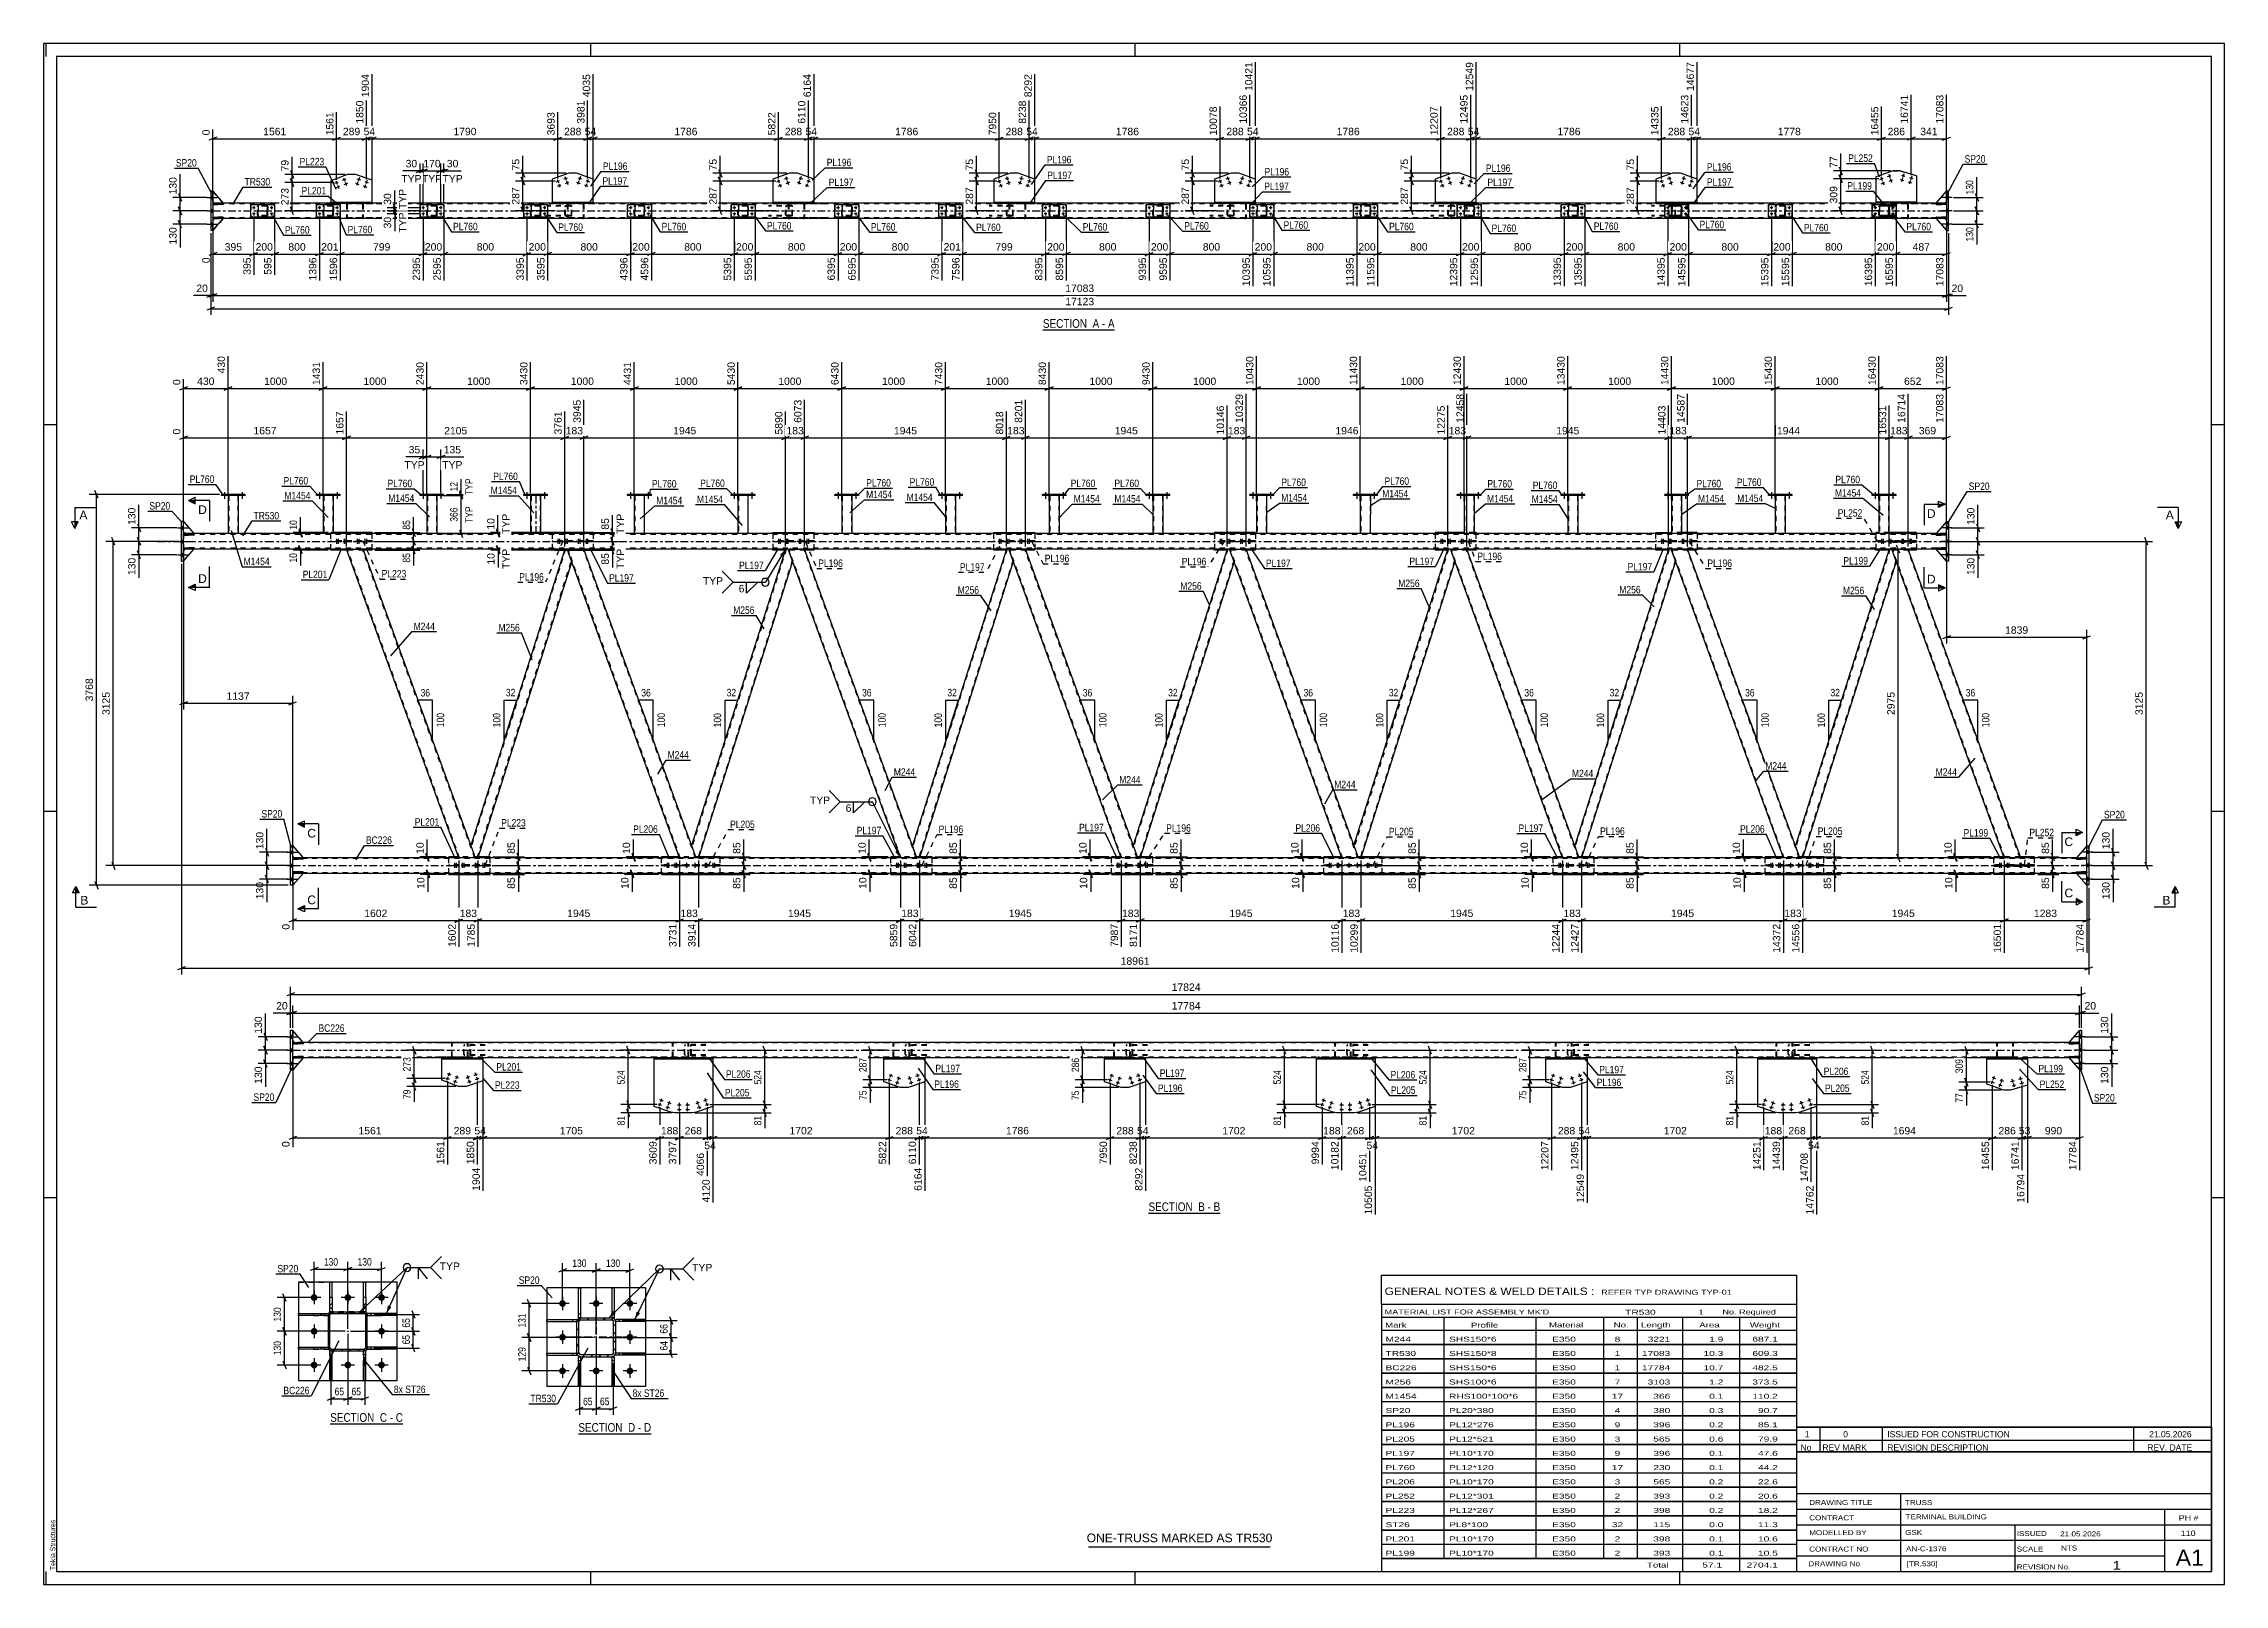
# Model space of a CAD drawing. Header units: millimetres. Extents: x -54 to 787, y -402 to 192.
import ezdxf

# ---------------------------------------------------------------- set-up
doc = ezdxf.new("R2010")
doc.units = ezdxf.units.MM
doc.linetypes.add('DXK_LINE_DOT2', pattern=[3.9198, 1.9599, -1.9599])
doc.linetypes.add('DXK_LINE_DOT3', pattern=[5.9187, 2.979, -0.9799, 0.9799, -0.9799])
doc.styles.add('Arial', font='ARIAL.TTF', dxfattribs={"height": 0.2})
doc.styles.add('Arial Narrow', font='ARIALN.TTF', dxfattribs={"height": 0.2})

# ---------------------------------------------------------------- blocks, each defined once
blk = doc.blocks.new('Unknown-122573057-1115')
at = {"color": 5, "linetype": 'Continuous'}
for p, q in [((787.22, 191.89), (-53.78, 191.89)), ((-53.78, 191.89), (-53.78, -402.11)), ((-52.78, 186.89), (-52.78, 191.89)), ((782.22, 186.89), (-48.78, 186.89)), ((-48.78, 186.89), (-48.78, -397.11)), ((157.22, 186.89), (157.22, 191.89)), ((367.22, 186.89), (367.22, 191.89)), ((577.22, 186.89), (577.22, 191.89)), ((782.22, -397.11), (782.22, 186.89)), ((787.22, -402.11), (787.22, 191.89)), ((-48.78, 44.89), (-53.78, 44.89)), ((787.22, 44.89), (782.22, 44.89)), ((-48.78, -104.11), (-53.78, -104.11)), ((787.22, -104.11), (782.22, -104.11)), ((-48.78, -253.11), (-53.78, -253.11)), ((787.22, -253.11), (782.22, -253.11)), ((-53.78, -402.11), (787.22, -402.11)), ((-52.78, -402.11), (-52.78, -397.11)), ((-48.78, -397.11), (782.22, -397.11)), ((157.22, -402.11), (157.22, -397.11)), ((367.22, -402.11), (367.22, -397.11)), ((577.22, -402.11), (577.22, -397.11))]:
    blk.add_line(p, q, dxfattribs=at)
at = {"color": 174, "linetype": 'Continuous', "style": 'Arial'}
blk.add_text('Tekla Structures', height=1.9102, rotation=90, dxfattribs=at).set_placement((-49.28, -396.61))
blk = doc.blocks.new('Unknown-122573057-12 - 1638')
at = {"color": 6, "linetype": 'Continuous'}
blk.add_line((331.6, 81.58), (359.25, 81.58), dxfattribs=at)
at = {"color": 0, "linetype": 'Continuous'}
blk.add_wipeout([(349.71, 82.33), (349.71, 85.83), (331.6, 85.83), (331.6, 82.33)], dxfattribs=at)
blk.add_wipeout([(353.31, 82.33), (353.31, 85.83), (350.76, 85.83), (350.76, 82.33)], dxfattribs=at)
at = {"color": 7, "linetype": 'Continuous', "style": 'Arial Narrow'}
blk.add_text('SECTION ', height=3.34, dxfattribs=at).set_placement((331.6, 82.33))
at = {"color": 0, "linetype": 'Continuous'}
blk.add_wipeout([(355.64, 82.33), (355.64, 85.83), (354.36, 85.83), (354.36, 82.33)], dxfattribs=at)
blk.add_wipeout([(359.25, 82.33), (359.25, 85.83), (356.69, 85.83), (356.69, 82.33)], dxfattribs=at)
at = {"color": 7, "linetype": 'Continuous', "style": 'Arial Narrow'}
for s, p in [('A', (350.76, 82.33)), ('A', (356.69, 82.33)), ('-', (354.36, 82.33))]:
    blk.add_text(s, height=3.34, dxfattribs=at).set_placement(p)
blk = doc.blocks.new('Unknown-122573057-13 - 1232')
at = {"color": 6, "linetype": 'Continuous'}
blk.add_line((152.45, -344.02), (180.52, -344.02), dxfattribs=at)
at = {"color": 0, "linetype": 'Continuous'}
blk.add_wipeout([(170.55, -343.27), (170.55, -339.77), (152.45, -339.77), (152.45, -343.27)], dxfattribs=at)
blk.add_wipeout([(174.37, -343.27), (174.37, -339.77), (171.6, -339.77), (171.6, -343.27)], dxfattribs=at)
at = {"color": 7, "linetype": 'Continuous', "style": 'Arial Narrow'}
blk.add_text('SECTION ', height=3.34, dxfattribs=at).set_placement((152.45, -343.27))
at = {"color": 0, "linetype": 'Continuous'}
blk.add_wipeout([(176.7, -343.27), (176.7, -339.77), (175.42, -339.77), (175.42, -343.27)], dxfattribs=at)
blk.add_wipeout([(180.52, -343.27), (180.52, -339.77), (177.75, -339.77), (177.75, -343.27)], dxfattribs=at)
at = {"color": 7, "linetype": 'Continuous', "style": 'Arial Narrow'}
for s, p in [('D', (171.6, -343.27)), ('-', (175.42, -343.27)), ('D', (177.75, -343.27))]:
    blk.add_text(s, height=3.34, dxfattribs=at).set_placement(p)
blk = doc.blocks.new('Unknown-122573057-16 - 5924')
at = {"color": 6, "linetype": 'Continuous'}
blk.add_line((56.74, -340.19), (84.81, -340.19), dxfattribs=at)
at = {"color": 0, "linetype": 'Continuous'}
blk.add_wipeout([(74.85, -339.44), (74.85, -335.94), (56.74, -335.94), (56.74, -339.44)], dxfattribs=at)
blk.add_wipeout([(78.66, -339.44), (78.66, -335.94), (75.9, -335.94), (75.9, -339.44)], dxfattribs=at)
at = {"color": 7, "linetype": 'Continuous', "style": 'Arial Narrow'}
blk.add_text('SECTION ', height=3.34, dxfattribs=at).set_placement((56.74, -339.44))
at = {"color": 0, "linetype": 'Continuous'}
blk.add_wipeout([(80.99, -339.44), (80.99, -335.94), (79.71, -335.94), (79.71, -339.44)], dxfattribs=at)
blk.add_wipeout([(84.81, -339.44), (84.81, -335.94), (82.04, -335.94), (82.04, -339.44)], dxfattribs=at)
at = {"color": 7, "linetype": 'Continuous', "style": 'Arial Narrow'}
for s, p in [('C', (75.9, -339.44)), ('C', (82.04, -339.44)), ('-', (79.71, -339.44))]:
    blk.add_text(s, height=3.34, dxfattribs=at).set_placement(p)
blk = doc.blocks.new('Unknown-122573057-17 - 5004')
at = {"color": 6, "linetype": 'Continuous'}
blk.add_line((372.33, -258.94), (399.97, -258.94), dxfattribs=at)
at = {"color": 0, "linetype": 'Continuous'}
blk.add_wipeout([(390.43, -258.19), (390.43, -254.69), (372.33, -254.69), (372.33, -258.19)], dxfattribs=at)
blk.add_wipeout([(394.04, -258.19), (394.04, -254.69), (391.48, -254.69), (391.48, -258.19)], dxfattribs=at)
at = {"color": 7, "linetype": 'Continuous', "style": 'Arial Narrow'}
blk.add_text('SECTION ', height=3.34, dxfattribs=at).set_placement((372.33, -258.19))
at = {"color": 0, "linetype": 'Continuous'}
blk.add_wipeout([(396.37, -258.19), (396.37, -254.69), (395.09, -254.69), (395.09, -258.19)], dxfattribs=at)
blk.add_wipeout([(399.97, -258.19), (399.97, -254.69), (397.42, -254.69), (397.42, -258.19)], dxfattribs=at)
at = {"color": 7, "linetype": 'Continuous', "style": 'Arial Narrow'}
for s, p in [('B', (391.48, -258.19)), ('-', (395.09, -258.19)), ('B', (397.42, -258.19))]:
    blk.add_text(s, height=3.34, dxfattribs=at).set_placement(p)
blk = doc.blocks.new('Part-122573057-3175 - 2998')
at = {"color": 2, "linetype": 'Continuous'}
for p, q in [((211.39, 17.64), (211.39, 18.12)), ((220.59, 18.12), (211.39, 18.12)), ((220.59, 17.64), (211.39, 17.64)), ((220.59, 17.64), (220.59, 18.12))]:
    blk.add_line(p, q, dxfattribs=at)
blk = doc.blocks.new('Bolt-122573057-3487 - 2998')
at = {"color": 1, "linetype": 'DXK_LINE_DOT2'}
for p, q in [((399.55, 0.24), (399.55, -0.24)), ((399.91, 1.04), (399.91, -1.96)), ((400.15, 0.24), (400.15, -0.24)), ((400.27, 0.24), (400.27, -0.24)), ((400.51, 1.04), (400.51, -1.96)), ((400.87, 0.24), (400.87, -0.24)), ((402.57, 0.24), (402.57, -0.24)), ((402.93, 1.04), (402.93, -1.96)), ((403.17, 0.24), (403.17, -0.24)), ((403.29, 0.24), (403.29, -0.24)), ((403.53, 1.04), (403.53, -1.96)), ((403.89, 0.24), (403.89, -0.24))]:
    blk.add_line(p, q, dxfattribs=at)
blk = doc.blocks.new('Part-122573057-3088 - 2998')
at = {"color": 2, "linetype": 'Continuous'}
for p, q in [((294, 17.64), (293.99, 3)), ((297.99, 3), (298, 17.64))]:
    blk.add_line(p, q, dxfattribs=at)
at = {"color": 7, "linetype": 'DXK_LINE_DOT2'}
for p, q in [((298, 17.64), (294, 17.64)), ((294.24, 17.64), (294.23, 3)), ((297.76, 17.64), (297.75, 3)), ((297.99, 3), (293.99, 3)), ((297.99, 3), (297.99, 3)), ((297.99, 3), (297.99, 3))]:
    blk.add_line(p, q, dxfattribs=at)
blk = doc.blocks.new('Part-122573057-3166 - 2998')
at = {"color": 2, "linetype": 'Continuous'}
for p, q in [((334, 17.64), (333.99, 3)), ((337.99, 3), (338, 17.64))]:
    blk.add_line(p, q, dxfattribs=at)
at = {"color": 7, "linetype": 'DXK_LINE_DOT2'}
for p, q in [((338, 17.64), (334, 17.64)), ((334.24, 17.64), (334.23, 3)), ((337.76, 17.64), (337.75, 3)), ((337.99, 3), (333.99, 3)), ((337.99, 3), (337.99, 3)), ((337.99, 3), (337.99, 3))]:
    blk.add_line(p, q, dxfattribs=at)
blk = doc.blocks.new('Part-122573057-3073 - 2998')
at = {"color": 2, "linetype": 'Continuous'}
for p, q in [((131.4, 17.64), (131.4, 18.12)), ((140.6, 18.12), (131.4, 18.12)), ((140.6, 17.64), (131.4, 17.64)), ((140.6, 17.64), (140.6, 18.12))]:
    blk.add_line(p, q, dxfattribs=at)
blk = doc.blocks.new('Part-122573057-3483 - 2998')
at = {"color": 7, "linetype": 'DXK_LINE_DOT2'}
for p, q in [((734.14, -127.44), (730.14, -127.44)), ((730.14, -127.44), (730.14, -127.76)), ((730.14, -127.76), (734.14, -127.76)), ((733.54, -127.76), (733.54, -127.44)), ((734.14, -127.76), (734.14, -127.44))]:
    blk.add_line(p, q, dxfattribs=at)
blk = doc.blocks.new('Part-122573057-3100 - 2998')
at = {"color": 2, "linetype": 'Continuous'}
for p, q in [((14.77, 17.64), (14.77, 18.12)), ((23.97, 18.12), (14.77, 18.12)), ((23.97, 17.64), (14.77, 17.64)), ((23.97, 17.64), (23.97, 18.12))]:
    blk.add_line(p, q, dxfattribs=at)
blk = doc.blocks.new('Part-122573057-3537 - 2998')
at = {"color": 2, "linetype": 'Continuous'}
for p, q in [((361.76, -122), (318.45, -3)), ((318.45, -3), (324.83, -3)), ((368.15, -122), (324.83, -3)), ((368.11, -122), (361.76, -122)), ((368.15, -122), (368.11, -122))]:
    blk.add_line(p, q, dxfattribs=at)
at = {"color": 7, "linetype": 'DXK_LINE_DOT2'}
for p, q in [((362.02, -122), (318.7, -3)), ((367.89, -122), (324.58, -3))]:
    blk.add_line(p, q, dxfattribs=at)
blk = doc.blocks.new('Part-122573057-3146 - 2998')
at = {"color": 2, "linetype": 'Continuous'}
for p, q in [((411.4, 17.64), (411.4, 18.12)), ((420.6, 18.12), (411.4, 18.12)), ((420.6, 17.64), (411.4, 17.64)), ((420.6, 17.64), (420.6, 18.12))]:
    blk.add_line(p, q, dxfattribs=at)
blk = doc.blocks.new('Part-122573057-3563 - 2998')
at = {"color": 7, "linetype": 'DXK_LINE_DOT2'}
for p, q in [((72.93, 0.24), (57.01, 0.24)), ((57.01, 0.24), (57.01, -0.24)), ((63.47, 0.24), (63.47, -0.24)), ((66.52, -0.24), (66.52, 0.24)), ((72.93, 0.24), (72.93, -0.24)), ((72.93, -0.24), (57.01, -0.24))]:
    blk.add_line(p, q, dxfattribs=at)
blk = doc.blocks.new('Part-122573057-3180 - 2998')
at = {"color": 2, "linetype": 'Continuous'}
for p, q in [((174, 17.64), (174, 3)), ((178, 3), (178, 17.64))]:
    blk.add_line(p, q, dxfattribs=at)
at = {"color": 7, "linetype": 'DXK_LINE_DOT2'}
for p, q in [((178, 17.64), (174, 17.64)), ((174.24, 17.64), (174.24, 3)), ((177.76, 17.64), (177.76, 3)), ((178, 3), (174, 3)), ((178, 3), (178, 3)), ((178, 3), (178, 3))]:
    blk.add_line(p, q, dxfattribs=at)
blk = doc.blocks.new('Part-122573057-3151 - 2998')
at = {"color": 2, "linetype": 'Continuous'}
for p, q in [((454, 17.64), (453.99, 3)), ((457.99, 3), (458, 17.64))]:
    blk.add_line(p, q, dxfattribs=at)
at = {"color": 7, "linetype": 'DXK_LINE_DOT2'}
for p, q in [((458, 17.64), (454, 17.64)), ((454.24, 17.64), (454.23, 3)), ((457.76, 17.64), (457.75, 3)), ((457.99, 3), (453.99, 3)), ((457.99, 3), (457.99, 3)), ((457.99, 3), (457.99, 3))]:
    blk.add_line(p, q, dxfattribs=at)
blk = doc.blocks.new('Part-122573057-3169 - 2998')
at = {"color": 2, "linetype": 'Continuous'}
for p, q in [((676.08, -2.44), (680.08, -2.44)), ((676.08, -2.76), (676.08, -2.44)), ((680.08, -2.76), (676.08, -2.76)), ((680.08, -2.44), (680.08, -2.76))]:
    blk.add_line(p, q, dxfattribs=at)
at = {"color": 7, "linetype": 'DXK_LINE_DOT2'}
blk.add_line((679.48, -2.76), (679.48, -2.44), dxfattribs=at)
blk = doc.blocks.new('Part-122573057-3105 - 2998')
at = {"color": 7, "linetype": 'DXK_LINE_DOT3'}
for p, q in [((-9.84, 0), (31.97, 0)), ((32.07, 0), (690.08, 0))]:
    blk.add_line(p, q, dxfattribs=at)
at = {"color": 2, "linetype": 'Continuous'}
for p, q in [((0.76, 3), (0.16, 3)), ((31.97, 3), (4.16, 3)), ((676.08, 3), (32.07, 3)), ((680.08, 3), (679.48, 3)), ((0.76, -3), (0.16, -3)), ((31.97, -3), (4.16, -3)), ((63.05, -3), (32.07, -3)), ((148.18, -3), (69.43, -3)), ((233.32, -3), (154.57, -3)), ((318.45, -3), (239.7, -3)), ((403.56, -3), (324.83, -3)), ((488.72, -3), (409.94, -3)), ((573.85, -3), (495.1, -3)), ((658.95, -3), (580.24, -3)), ((676.08, -3), (665.34, -3)), ((680.08, -3), (679.48, -3))]:
    blk.add_line(p, q, dxfattribs=at)
at = {"color": 7, "linetype": 'DXK_LINE_DOT2'}
for p, q in [((0.16, 3), (0.16, -3)), ((31.97, 2.68), (0.16, 2.68)), ((4.16, 3), (0.76, 3)), ((680.08, 2.68), (32.07, 2.68)), ((679.48, 3), (676.08, 3)), ((680.08, 3), (680.08, -3)), ((31.97, -2.68), (0.16, -2.68)), ((4.16, -3), (0.76, -3)), ((680.08, -2.68), (32.07, -2.68)), ((69.43, -3), (63.05, -3)), ((154.57, -3), (148.18, -3)), ((239.7, -3), (233.32, -3)), ((324.83, -3), (318.45, -3)), ((409.94, -3), (403.56, -3)), ((495.1, -3), (488.72, -3)), ((580.24, -3), (573.85, -3)), ((665.34, -3), (658.95, -3)), ((679.48, -3), (676.08, -3))]:
    blk.add_line(p, q, dxfattribs=at)
blk = doc.blocks.new('Part-122573057-3136 - 2998')
at = {"color": 2, "linetype": 'Continuous'}
for p, q in [((51.4, 17.64), (51.4, 18.12)), ((60.6, 18.12), (51.4, 18.12)), ((60.6, 17.64), (51.4, 17.64)), ((60.6, 17.64), (60.6, 18.12))]:
    blk.add_line(p, q, dxfattribs=at)
blk = doc.blocks.new('Part-122573057-3594 - 2998')
at = {"color": 2, "linetype": 'Continuous'}
for p, q in [((651.39, 17.64), (651.39, 18.12)), ((660.59, 18.12), (651.39, 18.12)), ((660.59, 17.64), (651.39, 17.64)), ((660.59, 17.64), (660.59, 18.12))]:
    blk.add_line(p, q, dxfattribs=at)
blk = doc.blocks.new('Part-122573057-3068 - 2998')
at = {"color": 2, "linetype": 'Continuous'}
for p, q in [((414, 17.64), (413.99, 3)), ((417.99, 3), (418, 17.64))]:
    blk.add_line(p, q, dxfattribs=at)
at = {"color": 7, "linetype": 'DXK_LINE_DOT2'}
for p, q in [((418, 17.64), (414, 17.64)), ((414.24, 17.64), (414.23, 3)), ((417.76, 17.64), (417.75, 3)), ((417.99, 3), (413.99, 3)), ((417.99, 3), (417.99, 3)), ((417.99, 3), (417.99, 3))]:
    blk.add_line(p, q, dxfattribs=at)
blk = doc.blocks.new('Part-122573057-3078 - 2998')
at = {"color": 2, "linetype": 'Continuous'}
for p, q in [((253.99, 17.64), (253.99, 3)), ((257.99, 3), (257.99, 17.64))]:
    blk.add_line(p, q, dxfattribs=at)
at = {"color": 7, "linetype": 'DXK_LINE_DOT2'}
for p, q in [((257.99, 17.64), (253.99, 17.64)), ((254.23, 17.64), (254.23, 3)), ((257.75, 17.64), (257.75, 3)), ((257.99, 3), (253.99, 3)), ((257.99, 3), (257.99, 3)), ((257.99, 3), (257.99, 3))]:
    blk.add_line(p, q, dxfattribs=at)
blk = doc.blocks.new('Part-122573057-3083 - 2998')
at = {"color": 2, "linetype": 'Continuous'}
for p, q in [((251.39, 17.64), (251.39, 18.12)), ((260.59, 18.12), (251.39, 18.12)), ((260.59, 17.64), (251.39, 17.64)), ((260.59, 17.64), (260.59, 18.12))]:
    blk.add_line(p, q, dxfattribs=at)
blk = doc.blocks.new('Part-122573057-3093 - 2998')
at = {"color": 2, "linetype": 'Continuous'}
for p, q in [((291.4, 17.64), (291.4, 18.12)), ((300.6, 18.12), (291.4, 18.12)), ((300.6, 17.64), (291.4, 17.64)), ((300.6, 17.64), (300.6, 18.12))]:
    blk.add_line(p, q, dxfattribs=at)
blk = doc.blocks.new('Bolt-122573057-3485 - 2998')
at = {"color": 1, "linetype": 'DXK_LINE_DOT2'}
for p, q in [((322.32, 0.24), (322.32, -0.24)), ((322.68, 1.04), (322.68, -1.96)), ((322.93, 0.24), (322.93, -0.24)), ((323.04, 0.24), (323.04, -0.24)), ((323.29, 1.04), (323.29, -1.96)), ((323.65, 0.24), (323.65, -0.24)), ((325.34, 0.24), (325.34, -0.24)), ((325.7, 1.04), (325.7, -1.96)), ((325.94, 0.24), (325.94, -0.24)), ((326.06, 0.24), (326.06, -0.24)), ((326.3, 1.04), (326.3, -1.96)), ((326.66, 0.24), (326.66, -0.24))]:
    blk.add_line(p, q, dxfattribs=at)
blk = doc.blocks.new('Bolt-122573057-3094 - 2998')
at = {"color": 1, "linetype": 'DXK_LINE_DOT2'}
for p, q in [((104.33, -124.76), (104.33, -125.24)), ((104.69, -123.96), (104.69, -126.96)), ((104.98, -124.76), (104.98, -125.24)), ((105.05, -124.76), (105.05, -125.24)), ((105.34, -123.96), (105.34, -126.96)), ((105.7, -124.76), (105.7, -125.24)), ((107.32, -124.76), (107.32, -125.24)), ((107.68, -123.96), (107.68, -126.96)), ((107.97, -124.76), (107.97, -125.24)), ((108.04, -124.76), (108.04, -125.24)), ((108.33, -123.96), (108.33, -126.96)), ((108.69, -124.76), (108.69, -125.24))]:
    blk.add_line(p, q, dxfattribs=at)
blk = doc.blocks.new('Bolt-122573057-3095 - 2998')
at = {"linetype": 'Continuous'}
for points in [[(252.31, 17.64), (252.87, 17.64), (252.87, 18.12), (252.31, 18.12)], [(252.31, 17.64), (252.87, 17.64), (252.87, 18.12), (252.31, 18.12)], [(259.11, 17.64), (259.67, 17.64), (259.67, 18.12), (259.11, 18.12)], [(259.11, 17.64), (259.67, 17.64), (259.67, 18.12), (259.11, 18.12)]]:
    blk.add_hatch(color=1, dxfattribs=at).paths.add_polyline_path(points)
at = {"color": 1, "linetype": 'Continuous'}
for p, q in [((252.31, 18.12), (252.31, 17.64)), ((252.31, 18.12), (252.31, 17.64)), ((252.59, 18.92), (252.59, 16.4)), ((252.59, 18.92), (252.59, 16.4)), ((252.87, 18.12), (252.87, 17.64)), ((252.87, 18.12), (252.87, 17.64)), ((259.11, 18.12), (259.11, 17.64)), ((259.11, 18.12), (259.11, 17.64)), ((259.39, 18.92), (259.39, 16.4)), ((259.39, 18.92), (259.39, 16.4)), ((259.67, 18.12), (259.67, 17.64)), ((259.67, 18.12), (259.67, 17.64))]:
    blk.add_line(p, q, dxfattribs=at)
blk = doc.blocks.new('Part-122573057-3120 - 2998')
at = {"color": 2, "linetype": 'Continuous'}
for p, q in [((42.87, -122), (42.27, -122)), ((106.36, -122), (46.27, -122)), ((191.49, -122), (112.74, -122)), ((276.63, -122), (197.88, -122)), ((361.76, -122), (283.01, -122)), ((446.9, -122), (368.15, -122)), ((532.03, -122), (453.28, -122)), ((617.16, -122), (538.42, -122)), ((702.3, -122), (623.55, -122)), ((722.04, -122), (708.68, -122)), ((730.14, -122), (722.14, -122)), ((734.14, -122), (733.54, -122)), ((42.87, -128), (42.27, -128)), ((722.04, -128), (46.27, -128)), ((730.14, -128), (722.14, -128)), ((734.14, -128), (733.54, -128))]:
    blk.add_line(p, q, dxfattribs=at)
at = {"color": 7, "linetype": 'DXK_LINE_DOT2'}
for p, q in [((42.27, -128), (42.27, -122)), ((722.04, -122.24), (42.27, -122.24)), ((46.27, -122), (42.87, -122)), ((112.74, -122), (106.36, -122)), ((197.88, -122), (191.49, -122)), ((283.01, -122), (276.63, -122)), ((368.15, -122), (361.76, -122)), ((453.28, -122), (446.9, -122)), ((538.42, -122), (532.03, -122)), ((623.55, -122), (617.16, -122)), ((708.68, -122), (702.3, -122)), ((734.14, -122.24), (722.14, -122.24)), ((733.54, -122), (730.14, -122)), ((734.14, -128), (734.14, -122)), ((722.04, -127.76), (42.27, -127.76)), ((46.27, -128), (42.87, -128)), ((734.14, -127.76), (722.14, -127.76)), ((733.54, -128), (730.14, -128))]:
    blk.add_line(p, q, dxfattribs=at)
at = {"color": 7, "linetype": 'DXK_LINE_DOT3'}
for p, q in [((42.27, -125), (722.04, -125)), ((722.14, -125), (734.14, -125))]:
    blk.add_line(p, q, dxfattribs=at)
blk = doc.blocks.new('Part-122573057-3125 - 2998')
at = {"color": 2, "linetype": 'Continuous'}
for p, q in [((106.21, -121.6), (102.51, -121.6)), ((102.51, -122), (102.51, -121.6)), ((118.42, -121.6), (113.82, -121.6)), ((118.42, -122), (118.42, -121.6)), ((102.51, -128.4), (102.51, -128)), ((102.51, -128.4), (118.42, -128.4)), ((118.42, -128.4), (118.42, -128))]:
    blk.add_line(p, q, dxfattribs=at)
at = {"color": 7, "linetype": 'DXK_LINE_DOT2'}
for p, q in [((102.51, -128), (102.51, -122)), ((113.82, -121.6), (106.21, -121.6)), ((118.42, -128), (118.42, -122))]:
    blk.add_line(p, q, dxfattribs=at)
blk = doc.blocks.new('Part-122573057-3127 - 2998')
at = {"color": 7, "linetype": 'DXK_LINE_DOT2'}
for p, q in [((676.08, -3), (679.48, -3)), ((680.08, -7.6), (676.08, -3)), ((679.48, -3), (680.08, -3.6)), ((680.08, -3.6), (680.08, -7.6))]:
    blk.add_line(p, q, dxfattribs=at)
blk = doc.blocks.new('Part-122573057-3128 - 2998')
at = {"color": 2, "linetype": 'Continuous'}
for p, q in [((676.08, -3), (679.48, -3)), ((680.08, -7.6), (676.08, -3)), ((679.48, -3), (680.08, -3.6))]:
    blk.add_line(p, q, dxfattribs=at)
at = {"color": 7, "linetype": 'DXK_LINE_DOT2'}
blk.add_line((680.08, -7.6), (680.08, -3.6), dxfattribs=at)
blk = doc.blocks.new('Part-122573057-3129 - 2998')
at = {"color": 7, "linetype": 'DXK_LINE_DOT2'}
for p, q in [((680.08, 7.6), (676.08, 3)), ((676.08, 3), (679.48, 3)), ((679.48, 3), (680.08, 3.6)), ((680.08, 3.6), (680.08, 7.6))]:
    blk.add_line(p, q, dxfattribs=at)
blk = doc.blocks.new('Part-122573057-3457 - 2998')
at = {"color": 7, "linetype": 'DXK_LINE_DOT2'}
for p, q in [((0.76, -3), (0.16, -3.6)), ((0.16, -7.6), (4.16, -3)), ((0.16, -3.6), (0.16, -7.6)), ((4.16, -3), (0.76, -3))]:
    blk.add_line(p, q, dxfattribs=at)
blk = doc.blocks.new('Part-122573057-3130 - 2998')
at = {"color": 2, "linetype": 'Continuous'}
for p, q in [((680.08, 7.6), (676.08, 3)), ((676.08, 3), (679.48, 3)), ((679.48, 3), (680.08, 3.6))]:
    blk.add_line(p, q, dxfattribs=at)
at = {"color": 7, "linetype": 'DXK_LINE_DOT2'}
blk.add_line((680.08, 7.6), (680.08, 3.6), dxfattribs=at)
blk = doc.blocks.new('Part-122573057-3131 - 2998')
at = {"color": 7, "linetype": 'DXK_LINE_DOT2'}
for p, q in [((680.08, -2.44), (676.08, -2.44)), ((676.08, -2.44), (676.08, -2.76)), ((676.08, -2.76), (680.08, -2.76)), ((679.48, -2.76), (679.48, -2.44)), ((680.08, -2.76), (680.08, -2.44))]:
    blk.add_line(p, q, dxfattribs=at)
blk = doc.blocks.new('Part-122573057-3141 - 2998')
at = {"color": 2, "linetype": 'Continuous'}
for p, q in [((17.37, 17.64), (17.37, 3)), ((21.37, 3), (21.37, 17.64))]:
    blk.add_line(p, q, dxfattribs=at)
at = {"color": 7, "linetype": 'DXK_LINE_DOT2'}
for p, q in [((21.37, 17.64), (17.37, 17.64)), ((17.61, 17.64), (17.61, 3)), ((21.13, 17.64), (21.13, 3)), ((21.37, 3), (17.37, 3)), ((21.37, 3), (21.37, 3)), ((21.37, 3), (21.37, 3))]:
    blk.add_line(p, q, dxfattribs=at)
blk = doc.blocks.new('Part-122573057-3156 - 2998')
at = {"color": 2, "linetype": 'Continuous'}
for p, q in [((451.4, 17.64), (451.4, 18.12)), ((460.6, 18.12), (451.4, 18.12)), ((460.6, 17.64), (451.4, 17.64)), ((460.6, 17.64), (460.6, 18.12))]:
    blk.add_line(p, q, dxfattribs=at)
blk = doc.blocks.new('Part-122573057-3161 - 2998')
at = {"color": 2, "linetype": 'Continuous'}
for p, q in [((493.99, 17.64), (493.99, 3)), ((497.99, 3), (497.99, 17.64))]:
    blk.add_line(p, q, dxfattribs=at)
at = {"color": 7, "linetype": 'DXK_LINE_DOT2'}
for p, q in [((497.99, 17.64), (493.99, 17.64)), ((494.23, 17.64), (494.23, 3)), ((497.75, 17.64), (497.75, 3)), ((497.99, 3), (493.99, 3)), ((497.99, 3), (497.99, 3)), ((497.99, 3), (497.99, 3))]:
    blk.add_line(p, q, dxfattribs=at)
blk = doc.blocks.new('Part-122573057-3168 - 2998')
at = {"color": 7, "linetype": 'DXK_LINE_DOT2'}
for p, q in [((680.08, 2.76), (676.08, 2.76)), ((676.08, 2.76), (676.08, 2.44)), ((676.08, 2.44), (680.08, 2.44)), ((679.48, 2.76), (679.48, 2.44)), ((680.08, 2.44), (680.08, 2.76))]:
    blk.add_line(p, q, dxfattribs=at)
blk = doc.blocks.new('Part-122573057-3170 - 2998')
at = {"color": 2, "linetype": 'Continuous'}
for p, q in [((676.08, 2.76), (680.08, 2.76)), ((676.08, 2.44), (676.08, 2.76)), ((680.08, 2.44), (676.08, 2.44)), ((680.08, 2.76), (680.08, 2.44))]:
    blk.add_line(p, q, dxfattribs=at)
at = {"color": 7, "linetype": 'DXK_LINE_DOT2'}
blk.add_line((679.48, 2.44), (679.48, 2.76), dxfattribs=at)
blk = doc.blocks.new('Bolt-122573057-3181 - 2998')
at = {"linetype": 'Continuous'}
for points in [[(734.94, -120.32), (734.94, -119.28), (734.14, -119.28), (734.14, -120.32)], [(734.94, -120.32), (734.94, -119.28), (734.14, -119.28), (734.14, -120.32)], [(734.94, -120.32), (734.94, -119.28), (734.14, -119.28), (734.14, -120.32)], [(734.94, -125.52), (734.94, -124.48), (734.14, -124.48), (734.14, -125.52)], [(734.94, -125.52), (734.94, -124.48), (734.14, -124.48), (734.14, -125.52)], [(734.94, -130.72), (734.94, -129.68), (734.14, -129.68), (734.14, -130.72)], [(734.94, -130.72), (734.94, -129.68), (734.14, -129.68), (734.14, -130.72)], [(734.94, -130.72), (734.94, -129.68), (734.14, -129.68), (734.14, -130.72)]]:
    blk.add_hatch(color=1, dxfattribs=at).paths.add_polyline_path(points)
at = {"color": 1, "linetype": 'Continuous'}
for p, q in [((736.34, -119.8), (732.14, -119.8)), ((736.34, -119.8), (732.14, -119.8)), ((736.34, -119.8), (732.14, -119.8)), ((736.34, -125), (732.14, -125)), ((736.34, -125), (732.14, -125)), ((734.94, -119.28), (734.14, -119.28)), ((734.94, -119.28), (734.14, -119.28)), ((734.94, -119.28), (734.14, -119.28)), ((734.94, -120.32), (734.14, -120.32)), ((734.94, -120.32), (734.14, -120.32)), ((734.94, -120.32), (734.14, -120.32)), ((734.94, -124.48), (734.14, -124.48)), ((734.94, -124.48), (734.14, -124.48)), ((734.94, -125.52), (734.14, -125.52)), ((734.94, -125.52), (734.14, -125.52)), ((736.34, -130.2), (732.14, -130.2)), ((736.34, -130.2), (732.14, -130.2)), ((736.34, -130.2), (732.14, -130.2)), ((734.94, -129.68), (734.14, -129.68)), ((734.94, -129.68), (734.14, -129.68)), ((734.94, -129.68), (734.14, -129.68)), ((734.94, -130.72), (734.14, -130.72)), ((734.94, -130.72), (734.14, -130.72)), ((734.94, -130.72), (734.14, -130.72))]:
    blk.add_line(p, q, dxfattribs=at)
blk = doc.blocks.new('Part-122573057-3573 - 2998')
at = {"color": 2, "linetype": 'Continuous'}
for p, q in [((402.63, -3), (366.41, -117.23)), ((405.31, -7.81), (369.1, -122)), ((405.31, -7.81), (405.04, -7.07))]:
    blk.add_line(p, q, dxfattribs=at)
at = {"color": 7, "linetype": 'DXK_LINE_DOT2'}
for p, q in [((402.89, -3), (366.55, -117.6)), ((405.17, -7.44), (368.84, -122)), ((403.56, -3), (402.63, -3)), ((405.04, -7.07), (403.56, -3)), ((368.15, -122), (366.41, -117.23)), ((369.1, -122), (368.15, -122))]:
    blk.add_line(p, q, dxfattribs=at)
blk = doc.blocks.new('Bolt-122573057-3182 - 2998')
at = {"linetype": 'Continuous'}
for points in [[(0.16, 4.68), (0.16, 5.72), (-0.64, 5.72), (-0.64, 4.68)], [(0.16, 4.68), (0.16, 5.72), (-0.64, 5.72), (-0.64, 4.68)], [(0.16, 4.68), (0.16, 5.72), (-0.64, 5.72), (-0.64, 4.68)], [(0.16, -0.52), (0.16, 0.52), (-0.64, 0.52), (-0.64, -0.52)], [(0.16, -0.52), (0.16, 0.52), (-0.64, 0.52), (-0.64, -0.52)], [(0.16, -5.72), (0.16, -4.68), (-0.64, -4.68), (-0.64, -5.72)], [(0.16, -5.72), (0.16, -4.68), (-0.64, -4.68), (-0.64, -5.72)], [(0.16, -5.72), (0.16, -4.68), (-0.64, -4.68), (-0.64, -5.72)]]:
    blk.add_hatch(color=1, dxfattribs=at).paths.add_polyline_path(points)
at = {"color": 1, "linetype": 'Continuous'}
for p, q in [((-2.04, 5.2), (2.16, 5.2)), ((-2.04, 5.2), (2.16, 5.2)), ((-2.04, 5.2), (2.16, 5.2)), ((-2.04, 0), (2.16, 0)), ((-2.04, 0), (2.16, 0)), ((-0.64, 5.72), (0.16, 5.72)), ((-0.64, 5.72), (0.16, 5.72)), ((-0.64, 5.72), (0.16, 5.72)), ((-0.64, 4.68), (0.16, 4.68)), ((-0.64, 4.68), (0.16, 4.68)), ((-0.64, 4.68), (0.16, 4.68)), ((-0.64, 0.52), (0.16, 0.52)), ((-0.64, 0.52), (0.16, 0.52)), ((-2.04, -5.2), (2.16, -5.2)), ((-2.04, -5.2), (2.16, -5.2)), ((-2.04, -5.2), (2.16, -5.2)), ((-0.64, -0.52), (0.16, -0.52)), ((-0.64, -0.52), (0.16, -0.52)), ((-0.64, -4.68), (0.16, -4.68)), ((-0.64, -4.68), (0.16, -4.68)), ((-0.64, -4.68), (0.16, -4.68)), ((-0.64, -5.72), (0.16, -5.72)), ((-0.64, -5.72), (0.16, -5.72)), ((-0.64, -5.72), (0.16, -5.72))]:
    blk.add_line(p, q, dxfattribs=at)
blk = doc.blocks.new('Bolt-122573057-3183 - 2998')
at = {"linetype": 'Continuous'}
for points in [[(680.88, 4.68), (680.88, 5.72), (680.08, 5.72), (680.08, 4.68)], [(680.88, 4.68), (680.88, 5.72), (680.08, 5.72), (680.08, 4.68)], [(680.88, 4.68), (680.88, 5.72), (680.08, 5.72), (680.08, 4.68)], [(680.88, -0.52), (680.88, 0.52), (680.08, 0.52), (680.08, -0.52)], [(680.88, -0.52), (680.88, 0.52), (680.08, 0.52), (680.08, -0.52)], [(680.88, -5.72), (680.88, -4.68), (680.08, -4.68), (680.08, -5.72)], [(680.88, -5.72), (680.88, -4.68), (680.08, -4.68), (680.08, -5.72)], [(680.88, -5.72), (680.88, -4.68), (680.08, -4.68), (680.08, -5.72)]]:
    blk.add_hatch(color=1, dxfattribs=at).paths.add_polyline_path(points)
at = {"color": 1, "linetype": 'Continuous'}
for p, q in [((682.28, 5.2), (678.08, 5.2)), ((682.28, 5.2), (678.08, 5.2)), ((682.28, 5.2), (678.08, 5.2)), ((682.28, 0), (678.08, 0)), ((682.28, 0), (678.08, 0)), ((680.88, 5.72), (680.08, 5.72)), ((680.88, 5.72), (680.08, 5.72)), ((680.88, 5.72), (680.08, 5.72)), ((680.88, 4.68), (680.08, 4.68)), ((680.88, 4.68), (680.08, 4.68)), ((680.88, 4.68), (680.08, 4.68)), ((680.88, 0.52), (680.08, 0.52)), ((680.88, 0.52), (680.08, 0.52)), ((682.28, -5.2), (678.08, -5.2)), ((682.28, -5.2), (678.08, -5.2)), ((682.28, -5.2), (678.08, -5.2)), ((680.88, -0.52), (680.08, -0.52)), ((680.88, -0.52), (680.08, -0.52)), ((680.88, -4.68), (680.08, -4.68)), ((680.88, -4.68), (680.08, -4.68)), ((680.88, -4.68), (680.08, -4.68)), ((680.88, -5.72), (680.08, -5.72)), ((680.88, -5.72), (680.08, -5.72)), ((680.88, -5.72), (680.08, -5.72))]:
    blk.add_line(p, q, dxfattribs=at)
blk = doc.blocks.new('Part-122573057-3583 - 2998')
at = {"color": 2, "linetype": 'Continuous'}
for p, q in [((147.23, -3), (111.01, -117.23)), ((149.92, -7.77), (113.69, -122))]:
    blk.add_line(p, q, dxfattribs=at)
at = {"color": 7, "linetype": 'DXK_LINE_DOT2'}
for p, q in [((147.48, -3), (111.14, -117.6)), ((113.44, -122), (149.78, -7.4)), ((148.18, -3), (147.23, -3)), ((148.18, -3), (149.92, -7.77)), ((112.74, -122), (111.01, -117.23)), ((113.69, -122), (112.74, -122))]:
    blk.add_line(p, q, dxfattribs=at)
blk = doc.blocks.new('Part-122573057-3188 - 2998')
at = {"color": 2, "linetype": 'Continuous'}
for p, q in [((171.4, 17.64), (171.4, 18.12)), ((180.6, 18.12), (171.4, 18.12)), ((180.6, 17.64), (171.4, 17.64)), ((180.6, 17.64), (180.6, 18.12))]:
    blk.add_line(p, q, dxfattribs=at)
blk = doc.blocks.new('Part-122573057-3193 - 2998')
at = {"color": 2, "linetype": 'Continuous'}
for p, q in [((93.99, 17.64), (93.99, 3)), ((97.99, 3), (97.99, 17.64))]:
    blk.add_line(p, q, dxfattribs=at)
at = {"color": 7, "linetype": 'DXK_LINE_DOT2'}
for p, q in [((97.99, 17.64), (93.99, 17.64)), ((94.23, 17.64), (94.23, 3)), ((97.75, 17.64), (97.75, 3)), ((97.99, 3), (93.99, 3)), ((97.99, 3), (97.99, 3)), ((97.99, 3), (97.99, 3))]:
    blk.add_line(p, q, dxfattribs=at)
blk = doc.blocks.new('Part-122573057-3198 - 2998')
at = {"color": 2, "linetype": 'Continuous'}
for p, q in [((91.39, 17.64), (91.39, 18.12)), ((100.59, 18.12), (91.39, 18.12)), ((100.59, 17.64), (91.39, 17.64)), ((100.59, 17.64), (100.59, 18.12))]:
    blk.add_line(p, q, dxfattribs=at)
blk = doc.blocks.new('Part-122573057-3203 - 2998')
at = {"color": 2, "linetype": 'Continuous'}
for p, q in [((54, 17.64), (53.99, 3)), ((57.99, 3), (58, 17.64))]:
    blk.add_line(p, q, dxfattribs=at)
at = {"color": 7, "linetype": 'DXK_LINE_DOT2'}
for p, q in [((58, 17.64), (54, 17.64)), ((54.24, 17.64), (54.23, 3)), ((57.76, 17.64), (57.75, 3)), ((57.99, 3), (53.99, 3)), ((57.99, 3), (57.99, 3)), ((57.99, 3), (57.99, 3))]:
    blk.add_line(p, q, dxfattribs=at)
blk = doc.blocks.new('Part-122573057-3208 - 2998')
at = {"color": 2, "linetype": 'Continuous'}
for p, q in [((491.39, 17.64), (491.39, 18.12)), ((500.59, 18.12), (491.39, 18.12)), ((500.59, 17.64), (491.39, 17.64)), ((500.59, 17.64), (500.59, 18.12))]:
    blk.add_line(p, q, dxfattribs=at)
blk = doc.blocks.new('Part-122573057-3213 - 2998')
at = {"color": 2, "linetype": 'Continuous'}
for p, q in [((534, 17.64), (533.99, 3)), ((537.99, 3), (538, 17.64))]:
    blk.add_line(p, q, dxfattribs=at)
at = {"color": 7, "linetype": 'DXK_LINE_DOT2'}
for p, q in [((538, 17.64), (534, 17.64)), ((534.24, 17.64), (534.23, 3)), ((537.76, 17.64), (537.75, 3)), ((537.99, 3), (533.99, 3)), ((537.99, 3), (537.99, 3)), ((537.99, 3), (537.99, 3))]:
    blk.add_line(p, q, dxfattribs=at)
blk = doc.blocks.new('Part-122573057-3218 - 2998')
at = {"color": 2, "linetype": 'Continuous'}
for p, q in [((331.4, 17.64), (331.4, 18.12)), ((340.6, 18.12), (331.4, 18.12)), ((340.6, 17.64), (331.4, 17.64)), ((340.6, 17.64), (340.6, 18.12))]:
    blk.add_line(p, q, dxfattribs=at)
blk = doc.blocks.new('Bolt-122573057-3348 - 2998')
at = {"color": 1, "linetype": 'DXK_LINE_DOT2'}
for p, q in [((611.94, -124.76), (611.94, -125.24)), ((612.3, -123.96), (612.3, -126.96)), ((612.54, -124.76), (612.54, -125.24)), ((612.66, -124.76), (612.66, -125.24)), ((612.9, -123.96), (612.9, -126.96)), ((613.26, -124.76), (613.26, -125.24)), ((614.96, -124.76), (614.96, -125.24)), ((615.32, -123.96), (615.32, -126.96)), ((615.56, -124.76), (615.56, -125.24)), ((615.68, -124.76), (615.68, -125.24)), ((615.92, -123.96), (615.92, -126.96)), ((616.28, -124.76), (616.28, -125.24))]:
    blk.add_line(p, q, dxfattribs=at)
blk = doc.blocks.new('Part-122573057-3336 - 2998')
at = {"color": 2, "linetype": 'Continuous'}
for p, q in [((397.75, 3.4), (397.75, 3)), ((413.6, 3.4), (397.75, 3.4)), ((413.6, 3.4), (413.6, 3)), ((397.75, -3.4), (397.75, -3)), ((402.51, -3.4), (397.75, -3.4)), ((413.6, -3.4), (410.09, -3.4)), ((413.6, -3.4), (413.6, -3))]:
    blk.add_line(p, q, dxfattribs=at)
at = {"color": 7, "linetype": 'DXK_LINE_DOT2'}
for p, q in [((397.75, 3), (397.75, -3)), ((413.6, 3), (413.6, -3)), ((410.09, -3.4), (402.51, -3.4))]:
    blk.add_line(p, q, dxfattribs=at)
blk = doc.blocks.new('Part-122573057-3223 - 2998')
at = {"color": 2, "linetype": 'Continuous'}
for p, q in [((373.99, 17.64), (373.99, 3)), ((377.99, 3), (377.99, 17.64))]:
    blk.add_line(p, q, dxfattribs=at)
at = {"color": 7, "linetype": 'DXK_LINE_DOT2'}
for p, q in [((377.99, 17.64), (373.99, 17.64)), ((374.23, 17.64), (374.23, 3)), ((377.75, 17.64), (377.75, 3)), ((377.99, 3), (373.99, 3)), ((377.99, 3), (377.99, 3)), ((377.99, 3), (377.99, 3))]:
    blk.add_line(p, q, dxfattribs=at)
blk = doc.blocks.new('Part-122573057-3228 - 2998')
at = {"color": 2, "linetype": 'Continuous'}
for p, q in [((371.39, 17.64), (371.39, 18.12)), ((380.59, 18.12), (371.39, 18.12)), ((380.59, 17.64), (371.39, 17.64)), ((380.59, 17.64), (380.59, 18.12))]:
    blk.add_line(p, q, dxfattribs=at)
blk = doc.blocks.new('Part-122573057-3233 - 2998')
at = {"color": 2, "linetype": 'Continuous'}
for p, q in [((652.83, 3.39), (652.83, 3)), ((653.99, 3.39), (652.83, 3.39)), ((668.54, 3.39), (657.99, 3.39)), ((668.54, 3.39), (668.54, 3)), ((652.83, -3.41), (652.83, -3)), ((657.88, -3.41), (652.83, -3.41)), ((668.54, -3.41), (665.49, -3.41)), ((668.54, -3.41), (668.54, -3))]:
    blk.add_line(p, q, dxfattribs=at)
at = {"color": 7, "linetype": 'DXK_LINE_DOT2'}
for p, q in [((652.83, 3), (652.83, -3)), ((657.99, 3.39), (653.99, 3.39)), ((668.54, 3), (668.54, -3)), ((665.49, -3.41), (657.88, -3.41))]:
    blk.add_line(p, q, dxfattribs=at)
blk = doc.blocks.new('Bolt-122573057-3234 - 2998')
at = {"color": 1, "linetype": 'DXK_LINE_DOT2'}
for p, q in [((530.18, -124.76), (530.18, -125.24)), ((530.54, -123.96), (530.54, -126.96)), ((530.78, -124.76), (530.78, -125.24)), ((530.9, -124.76), (530.9, -125.24)), ((531.14, -123.96), (531.14, -126.96)), ((531.5, -124.76), (531.5, -125.24)), ((533.2, -124.76), (533.2, -125.24)), ((533.56, -123.96), (533.56, -126.96)), ((533.8, -124.76), (533.8, -125.24)), ((533.92, -124.76), (533.92, -125.24)), ((534.16, -123.96), (534.16, -126.96)), ((534.52, -124.76), (534.52, -125.24))]:
    blk.add_line(p, q, dxfattribs=at)
blk = doc.blocks.new('Part-122573057-3364 - 2998')
at = {"color": 2, "linetype": 'Continuous'}
for p, q in [((227.48, 3.4), (227.48, 3)), ((227.48, 3.4), (243.33, 3.4)), ((243.33, 3.4), (243.33, 3)), ((227.48, -3.4), (227.48, -3)), ((232.24, -3.4), (227.48, -3.4)), ((243.33, -3.4), (239.85, -3.4)), ((243.33, -3.4), (243.33, -3))]:
    blk.add_line(p, q, dxfattribs=at)
at = {"color": 7, "linetype": 'DXK_LINE_DOT2'}
for p, q in [((227.48, 3), (227.48, -3)), ((243.33, -3), (243.33, 3)), ((239.85, -3.4), (232.24, -3.4))]:
    blk.add_line(p, q, dxfattribs=at)
blk = doc.blocks.new('Bolt-122573057-3235 - 2998')
at = {"color": 1, "linetype": 'DXK_LINE_DOT2'}
for p, q in [((538.09, -124.76), (538.09, -125.24)), ((538.45, -123.96), (538.45, -126.96)), ((538.69, -124.76), (538.69, -125.24)), ((538.81, -124.76), (538.81, -125.24)), ((539.05, -123.96), (539.05, -126.96)), ((539.41, -124.76), (539.41, -125.24)), ((541.1, -124.76), (541.1, -125.24)), ((541.46, -123.96), (541.46, -126.96)), ((541.71, -124.76), (541.71, -125.24)), ((541.82, -124.76), (541.82, -125.24)), ((542.07, -123.96), (542.07, -126.96)), ((542.43, -124.76), (542.43, -125.24))]:
    blk.add_line(p, q, dxfattribs=at)
blk = doc.blocks.new('Part-122573057-3240 - 2998')
at = {"color": 7, "linetype": 'DXK_LINE_DOT2'}
for p, q in [((544.23, -124.76), (528.38, -124.76)), ((528.38, -124.76), (528.38, -125.24)), ((544.23, -125.24), (528.38, -125.24)), ((534.78, -124.76), (534.78, -125.24)), ((537.82, -125.24), (537.82, -124.76)), ((544.23, -124.76), (544.23, -125.24))]:
    blk.add_line(p, q, dxfattribs=at)
blk = doc.blocks.new('Bolt-122573057-3241 - 2998')
at = {"color": 1, "linetype": 'DXK_LINE_DOT2'}
for p, q in [((441.67, -124.76), (441.67, -125.24)), ((442.03, -123.96), (442.03, -126.96)), ((442.27, -124.76), (442.27, -125.24)), ((442.39, -124.76), (442.39, -125.24)), ((442.63, -123.96), (442.63, -126.96)), ((442.99, -124.76), (442.99, -125.24)), ((444.69, -124.76), (444.69, -125.24)), ((445.05, -123.96), (445.05, -126.96)), ((445.29, -124.76), (445.29, -125.24)), ((445.41, -124.76), (445.41, -125.24)), ((445.65, -123.96), (445.65, -126.96)), ((446.01, -124.76), (446.01, -125.24))]:
    blk.add_line(p, q, dxfattribs=at)
blk = doc.blocks.new('Bolt-122573057-3242 - 2998')
at = {"color": 1, "linetype": 'DXK_LINE_DOT2'}
for p, q in [((449.21, -124.76), (449.21, -125.24)), ((449.21, -124.76), (449.21, -125.24)), ((449.57, -123.96), (449.57, -126.96)), ((449.57, -123.96), (449.57, -126.96)), ((449.93, -124.76), (449.93, -125.24)), ((449.93, -124.76), (449.93, -125.24)), ((452.41, -124.76), (452.41, -125.24)), ((452.41, -124.76), (452.41, -125.24)), ((452.77, -123.96), (452.77, -126.96)), ((452.77, -123.96), (452.77, -126.96)), ((453.13, -124.76), (453.13, -125.24)), ((453.13, -124.76), (453.13, -125.24))]:
    blk.add_line(p, q, dxfattribs=at)
blk = doc.blocks.new('Part-122573057-3247 - 2998')
at = {"color": 7, "linetype": 'DXK_LINE_DOT2'}
for p, q in [((583.87, 0.24), (568.01, 0.24)), ((568.01, 0.24), (568.01, -0.24)), ((574.42, 0.24), (574.42, -0.24)), ((577.46, -0.24), (577.46, 0.24)), ((583.87, 0.24), (583.87, -0.24)), ((583.87, -0.24), (568.01, -0.24))]:
    blk.add_line(p, q, dxfattribs=at)
blk = doc.blocks.new('Part-122573057-3252 - 2998')
at = {"color": 2, "linetype": 'Continuous'}
for p, q in [((568.01, 3), (568.01, 3.4)), ((568.01, 3.4), (573.99, 3.4)), ((583.87, 3.4), (577.99, 3.4)), ((583.87, 3.4), (583.87, 3)), ((568.01, -3.4), (568.01, -3)), ((572.77, -3.4), (568.01, -3.4)), ((583.87, -3.4), (580.38, -3.4)), ((583.87, -3.4), (583.87, -3))]:
    blk.add_line(p, q, dxfattribs=at)
at = {"color": 7, "linetype": 'DXK_LINE_DOT2'}
for p, q in [((568.01, -3), (568.01, 3)), ((577.99, 3.4), (573.99, 3.4)), ((583.87, 3), (583.87, -3)), ((580.38, -3.4), (572.77, -3.4))]:
    blk.add_line(p, q, dxfattribs=at)
blk = doc.blocks.new('Part-122573057-3374 - 2998')
at = {"color": 2, "linetype": 'Continuous'}
for p, q in [((312.61, 3), (312.61, 3.4)), ((312.61, 3.4), (328.47, 3.4)), ((328.47, 3.4), (328.47, 3)), ((312.61, -3.4), (312.61, -3)), ((317.37, -3.4), (312.61, -3.4)), ((328.47, -3.4), (324.98, -3.4)), ((328.47, -3.4), (328.47, -3))]:
    blk.add_line(p, q, dxfattribs=at)
at = {"color": 7, "linetype": 'DXK_LINE_DOT2'}
for p, q in [((312.61, -3), (312.61, 3)), ((328.47, 3), (328.47, -3)), ((324.98, -3.4), (317.37, -3.4))]:
    blk.add_line(p, q, dxfattribs=at)
blk = doc.blocks.new('Bolt-122573057-3378 - 2998')
at = {"linetype": 'Continuous'}
for points in [[(172.32, 17.64), (172.88, 17.64), (172.88, 18.12), (172.32, 18.12)], [(172.32, 17.64), (172.88, 17.64), (172.88, 18.12), (172.32, 18.12)], [(179.12, 17.64), (179.68, 17.64), (179.68, 18.12), (179.12, 18.12)], [(179.12, 17.64), (179.68, 17.64), (179.68, 18.12), (179.12, 18.12)]]:
    blk.add_hatch(color=1, dxfattribs=at).paths.add_polyline_path(points)
at = {"color": 1, "linetype": 'Continuous'}
for p, q in [((172.32, 18.12), (172.32, 17.64)), ((172.32, 18.12), (172.32, 17.64)), ((172.6, 18.92), (172.6, 16.4)), ((172.6, 18.92), (172.6, 16.4)), ((172.88, 18.12), (172.88, 17.64)), ((172.88, 18.12), (172.88, 17.64)), ((179.12, 18.12), (179.12, 17.64)), ((179.12, 18.12), (179.12, 17.64)), ((179.4, 18.92), (179.4, 16.4)), ((179.4, 18.92), (179.4, 16.4)), ((179.68, 18.12), (179.68, 17.64)), ((179.68, 18.12), (179.68, 17.64))]:
    blk.add_line(p, q, dxfattribs=at)
blk = doc.blocks.new('Part-122573057-3257 - 2998')
at = {"color": 7, "linetype": 'DXK_LINE_DOT2'}
for p, q in [((652.83, 0.23), (668.54, 0.23)), ((659.47, 0.23), (652.83, 0.23)), ((652.83, 0.23), (652.83, 0.23)), ((652.83, -0.25), (652.83, 0.23)), ((662.01, 0.23), (659.47, 0.23)), ((659.47, 0.23), (659.47, -0.25)), ((668.54, 0.23), (662.01, 0.23)), ((662.01, 0.23), (662.01, -0.25)), ((668.54, 0.23), (668.54, 0.23)), ((668.54, 0.23), (668.54, -0.25)), ((668.54, -0.25), (652.83, -0.25)), ((659.47, -0.25), (652.83, -0.25)), ((659.47, -0.25), (662.01, -0.25)), ((662.01, -0.25), (668.54, -0.25))]:
    blk.add_line(p, q, dxfattribs=at)
blk = doc.blocks.new('Part-122573057-3262 - 2998')
at = {"color": 7, "linetype": 'DXK_LINE_DOT2'}
for p, q in [((288.83, -124.76), (272.97, -124.76)), ((272.97, -124.76), (272.97, -125.24)), ((288.83, -125.24), (272.97, -125.24)), ((279.38, -124.76), (279.38, -125.24)), ((282.42, -125.24), (282.42, -124.76)), ((288.83, -124.76), (288.83, -125.24))]:
    blk.add_line(p, q, dxfattribs=at)
blk = doc.blocks.new('Part-122573057-3376 - 2998')
at = {"color": 2, "linetype": 'Continuous'}
for p, q in [((0.16, -2.44), (4.16, -2.44)), ((0.16, -2.44), (0.16, -2.76)), ((4.16, -2.76), (0.16, -2.76)), ((4.16, -2.44), (4.16, -2.76))]:
    blk.add_line(p, q, dxfattribs=at)
at = {"color": 7, "linetype": 'DXK_LINE_DOT2'}
blk.add_line((0.76, -2.76), (0.76, -2.44), dxfattribs=at)
blk = doc.blocks.new('Bolt-122573057-3263 - 2998')
at = {"color": 1, "linetype": 'DXK_LINE_DOT2'}
for p, q in [((186.27, -124.76), (186.27, -125.24)), ((186.63, -123.96), (186.63, -126.96)), ((186.87, -124.76), (186.87, -125.24)), ((186.99, -124.76), (186.99, -125.24)), ((187.23, -123.96), (187.23, -126.96)), ((187.59, -124.76), (187.59, -125.24)), ((189.28, -124.76), (189.28, -125.24)), ((189.64, -123.96), (189.64, -126.96)), ((189.89, -124.76), (189.89, -125.24)), ((190, -124.76), (190, -125.24)), ((190.25, -123.96), (190.25, -126.96)), ((190.61, -124.76), (190.61, -125.24))]:
    blk.add_line(p, q, dxfattribs=at)
blk = doc.blocks.new('Bolt-122573057-3264 - 2998')
at = {"color": 1, "linetype": 'DXK_LINE_DOT2'}
for p, q in [((193.81, -124.76), (193.81, -125.24)), ((193.81, -124.76), (193.81, -125.24)), ((194.17, -123.96), (194.17, -126.96)), ((194.17, -123.96), (194.17, -126.96)), ((194.53, -124.76), (194.53, -125.24)), ((194.53, -124.76), (194.53, -125.24)), ((197.01, -124.76), (197.01, -125.24)), ((197.01, -124.76), (197.01, -125.24)), ((197.37, -123.96), (197.37, -126.96)), ((197.37, -123.96), (197.37, -126.96)), ((197.73, -124.76), (197.73, -125.24)), ((197.73, -124.76), (197.73, -125.24))]:
    blk.add_line(p, q, dxfattribs=at)
blk = doc.blocks.new('Part-122573057-3454 - 2998')
at = {"color": 7, "linetype": 'DXK_LINE_DOT2'}
for p, q in [((733.54, -128), (730.14, -128)), ((730.14, -128), (734.14, -132.6)), ((734.14, -128.6), (733.54, -128)), ((734.14, -132.6), (734.14, -128.6))]:
    blk.add_line(p, q, dxfattribs=at)
blk = doc.blocks.new('Part-122573057-3269 - 2998')
at = {"color": 7, "linetype": 'DXK_LINE_DOT2'}
for p, q in [((373.96, -124.76), (358.11, -124.76)), ((358.11, -124.76), (358.11, -125.24)), ((373.96, -125.24), (358.11, -125.24)), ((364.52, -124.76), (364.52, -125.24)), ((367.55, -125.24), (367.55, -124.76)), ((373.96, -124.76), (373.96, -125.24))]:
    blk.add_line(p, q, dxfattribs=at)
blk = doc.blocks.new('Bolt-122573057-3270 - 2998')
at = {"color": 1, "linetype": 'DXK_LINE_DOT2'}
for p, q in [((456.33, -124.76), (456.33, -125.24)), ((456.69, -123.96), (456.69, -126.96)), ((456.93, -124.76), (456.93, -125.24)), ((457.05, -124.76), (457.05, -125.24)), ((457.29, -123.96), (457.29, -126.96)), ((457.65, -124.76), (457.65, -125.24)), ((459.35, -124.76), (459.35, -125.24)), ((459.71, -123.96), (459.71, -126.96)), ((459.95, -124.76), (459.95, -125.24)), ((460.07, -124.76), (460.07, -125.24)), ((460.31, -123.96), (460.31, -126.96)), ((460.67, -124.76), (460.67, -125.24))]:
    blk.add_line(p, q, dxfattribs=at)
blk = doc.blocks.new('Part-122573057-3275 - 2998')
at = {"color": 7, "linetype": 'DXK_LINE_DOT2'}
for p, q in [((118.42, -124.76), (102.51, -124.76)), ((102.51, -124.76), (102.51, -125.24)), ((118.42, -125.24), (102.51, -125.24)), ((108.97, -124.76), (108.97, -125.24)), ((112.01, -125.24), (112.01, -124.76)), ((118.42, -124.76), (118.42, -125.24))]:
    blk.add_line(p, q, dxfattribs=at)
blk = doc.blocks.new('Bolt-122573057-3276 - 2998')
at = {"color": 1, "linetype": 'DXK_LINE_DOT2'}
for p, q in [((626.6, -124.76), (626.6, -125.24)), ((626.96, -123.96), (626.96, -126.96)), ((627.2, -124.76), (627.2, -125.24)), ((627.32, -124.76), (627.32, -125.24)), ((627.56, -123.96), (627.56, -126.96)), ((627.92, -124.76), (627.92, -125.24)), ((629.61, -124.76), (629.61, -125.24)), ((629.97, -123.96), (629.97, -126.96)), ((630.22, -124.76), (630.22, -125.24)), ((630.33, -124.76), (630.33, -125.24)), ((630.58, -123.96), (630.58, -126.96)), ((630.94, -124.76), (630.94, -125.24))]:
    blk.add_line(p, q, dxfattribs=at)
blk = doc.blocks.new('Bolt-122573057-3629 - 2998')
at = {"linetype": 'Continuous'}
for points in [[(52.32, 17.64), (52.88, 17.64), (52.88, 18.12), (52.32, 18.12)], [(52.32, 17.64), (52.88, 17.64), (52.88, 18.12), (52.32, 18.12)], [(59.12, 17.64), (59.68, 17.64), (59.68, 18.12), (59.12, 18.12)], [(59.12, 17.64), (59.68, 17.64), (59.68, 18.12), (59.12, 18.12)]]:
    blk.add_hatch(color=1, dxfattribs=at).paths.add_polyline_path(points)
at = {"color": 1, "linetype": 'Continuous'}
for p, q in [((52.32, 18.12), (52.32, 17.64)), ((52.32, 18.12), (52.32, 17.64)), ((52.6, 18.92), (52.6, 16.4)), ((52.6, 18.92), (52.6, 16.4)), ((52.88, 18.12), (52.88, 17.64)), ((52.88, 18.12), (52.88, 17.64)), ((59.12, 18.12), (59.12, 17.64)), ((59.12, 18.12), (59.12, 17.64)), ((59.4, 18.92), (59.4, 16.4)), ((59.4, 18.92), (59.4, 16.4)), ((59.68, 18.12), (59.68, 17.64)), ((59.68, 18.12), (59.68, 17.64))]:
    blk.add_line(p, q, dxfattribs=at)
blk = doc.blocks.new('Part-122573057-3291 - 2998')
at = {"color": 7, "linetype": 'DXK_LINE_DOT2'}
for p, q in [((207.07, -124.76), (184.46, -124.76)), ((184.46, -124.76), (207.07, -124.76)), ((184.46, -125.24), (184.46, -124.76)), ((207.07, -125.24), (184.46, -125.24)), ((207.07, -125.24), (184.46, -125.24)), ((190.87, -124.76), (190.87, -125.24)), ((192.37, -125.24), (192.37, -124.76)), ((199.17, -125.24), (199.17, -124.76)), ((200.66, -125.24), (200.66, -124.76)), ((207.07, -124.76), (207.07, -125.24))]:
    blk.add_line(p, q, dxfattribs=at)
blk = doc.blocks.new('Bolt-122573057-3622 - 2998')
at = {"color": 1, "linetype": 'DXK_LINE_DOT2'}
for p, q in [((662.49, 0.23), (662.49, -0.25)), ((662.85, 1.03), (662.85, -1.97)), ((662.99, 0.23), (662.99, -0.25)), ((663.21, 0.23), (663.21, -0.25)), ((663.35, 1.03), (663.35, -1.97)), ((663.71, 0.23), (663.71, -0.25)), ((665.56, 0.23), (665.56, -0.25)), ((665.92, 1.03), (665.92, -1.97)), ((666.06, 0.23), (666.06, -0.25)), ((666.28, 0.23), (666.28, -0.25)), ((666.42, 1.03), (666.42, -1.97)), ((666.78, 0.23), (666.78, -0.25))]:
    blk.add_line(p, q, dxfattribs=at)
blk = doc.blocks.new('Part-122573057-3292 - 2998')
at = {"color": 7, "linetype": 'DXK_LINE_DOT2'}
for p, q in [((42.87, -128), (42.27, -128.6)), ((42.27, -132.6), (46.27, -128)), ((42.27, -128.6), (42.27, -132.6)), ((46.27, -128), (42.87, -128))]:
    blk.add_line(p, q, dxfattribs=at)
blk = doc.blocks.new('Part-122573057-3354 - 2998')
at = {"color": 7, "linetype": 'DXK_LINE_DOT2'}
for p, q in [((498.73, 0.24), (482.88, 0.24)), ((482.88, 0.24), (482.88, -0.24)), ((489.29, 0.24), (489.29, -0.24)), ((492.33, -0.24), (492.33, 0.24)), ((498.73, 0.24), (498.73, -0.24)), ((498.73, -0.24), (482.88, -0.24))]:
    blk.add_line(p, q, dxfattribs=at)
blk = doc.blocks.new('Part-122573057-3297 - 2998')
at = {"color": 2, "linetype": 'Continuous'}
for p, q in [((361.62, -121.6), (358.11, -121.6)), ((358.11, -122), (358.11, -121.6)), ((373.96, -121.6), (369.22, -121.6)), ((373.96, -122), (373.96, -121.6)), ((358.11, -128.4), (358.11, -128)), ((358.11, -128.4), (373.96, -128.4)), ((373.96, -128.4), (373.96, -128))]:
    blk.add_line(p, q, dxfattribs=at)
at = {"color": 7, "linetype": 'DXK_LINE_DOT2'}
for p, q in [((358.11, -128), (358.11, -122)), ((369.22, -121.6), (361.62, -121.6)), ((373.96, -128), (373.96, -122))]:
    blk.add_line(p, q, dxfattribs=at)
blk = doc.blocks.new('Part-122573057-3298 - 2998')
at = {"color": 7, "linetype": 'DXK_LINE_DOT2'}
for p, q in [((4.16, -2.44), (0.16, -2.44)), ((0.16, -2.44), (0.16, -2.76)), ((0.16, -2.76), (4.16, -2.76)), ((0.76, -2.76), (0.76, -2.44)), ((4.16, -2.76), (4.16, -2.44))]:
    blk.add_line(p, q, dxfattribs=at)
blk = doc.blocks.new('Part-122573057-3303 - 2998')
at = {"color": 2, "linetype": 'Continuous'}
for p, q in [((734.14, -132.6), (734.14, -117.4)), ((734.14, -117.4), (734.94, -117.4)), ((734.94, -117.4), (734.94, -132.6)), ((734.94, -132.6), (734.14, -132.6))]:
    blk.add_line(p, q, dxfattribs=at)
blk = doc.blocks.new('Part-122573057-3304 - 2998')
at = {"color": 7, "linetype": 'DXK_LINE_DOT2'}
for p, q in [((46.27, -122.24), (42.27, -122.24)), ((42.27, -122.24), (42.27, -122.56)), ((42.27, -122.56), (46.27, -122.56)), ((42.87, -122.56), (42.87, -122.24)), ((46.27, -122.56), (46.27, -122.24))]:
    blk.add_line(p, q, dxfattribs=at)
blk = doc.blocks.new('Part-122573057-3305 - 2998')
at = {"color": 7, "linetype": 'DXK_LINE_DOT2'}
for p, q in [((46.27, -127.44), (42.27, -127.44)), ((42.27, -127.44), (42.27, -127.76)), ((42.27, -127.76), (46.27, -127.76)), ((42.87, -127.76), (42.87, -127.44)), ((46.27, -127.76), (46.27, -127.44))]:
    blk.add_line(p, q, dxfattribs=at)
blk = doc.blocks.new('Part-122573057-3320 - 2998')
at = {"color": 7, "linetype": 'DXK_LINE_DOT2'}
for p, q in [((462.47, -124.76), (439.87, -124.76)), ((439.87, -124.76), (462.47, -124.76)), ((439.87, -125.24), (439.87, -124.76)), ((462.47, -125.24), (439.87, -125.24)), ((462.47, -125.24), (439.87, -125.24)), ((446.28, -124.76), (446.28, -125.24)), ((447.77, -125.24), (447.77, -124.76)), ((454.57, -125.24), (454.57, -124.76)), ((456.06, -125.24), (456.06, -124.76)), ((462.47, -124.76), (462.47, -125.24))]:
    blk.add_line(p, q, dxfattribs=at)
blk = doc.blocks.new('Bolt-122573057-3321 - 2998')
at = {"color": 1, "linetype": 'DXK_LINE_DOT2'}
for p, q in [((274.78, -124.76), (274.78, -125.24)), ((275.14, -123.96), (275.14, -126.96)), ((275.38, -124.76), (275.38, -125.24)), ((275.5, -124.76), (275.5, -125.24)), ((275.74, -123.96), (275.74, -126.96)), ((276.1, -124.76), (276.1, -125.24)), ((277.79, -124.76), (277.79, -125.24)), ((278.15, -123.96), (278.15, -126.96)), ((278.39, -124.76), (278.39, -125.24)), ((278.51, -124.76), (278.51, -125.24)), ((278.75, -123.96), (278.75, -126.96)), ((279.11, -124.76), (279.11, -125.24))]:
    blk.add_line(p, q, dxfattribs=at)
blk = doc.blocks.new('Part-122573057-3326 - 2998')
at = {"color": 7, "linetype": 'DXK_LINE_DOT2'}
for p, q in [((632.74, -124.76), (610.13, -124.76)), ((610.13, -124.76), (632.74, -124.76)), ((610.13, -125.24), (610.13, -124.76)), ((632.74, -125.24), (610.13, -125.24)), ((632.74, -125.24), (610.13, -125.24)), ((616.54, -124.76), (616.54, -125.24)), ((618.04, -125.24), (618.04, -124.76)), ((624.84, -125.24), (624.84, -124.76)), ((626.33, -125.24), (626.33, -124.76)), ((632.74, -124.76), (632.74, -125.24))]:
    blk.add_line(p, q, dxfattribs=at)
blk = doc.blocks.new('Part-122573057-3331 - 2998')
at = {"color": 7, "linetype": 'DXK_LINE_DOT2'}
for p, q in [((413.6, 0.24), (397.75, 0.24)), ((397.75, 0.24), (397.75, -0.24)), ((404.15, 0.24), (404.15, -0.24)), ((407.19, -0.24), (407.19, 0.24)), ((413.6, 0.24), (413.6, -0.24)), ((413.6, -0.24), (397.75, -0.24))]:
    blk.add_line(p, q, dxfattribs=at)
blk = doc.blocks.new('Bolt-122573057-3337 - 2998')
at = {"color": 1, "linetype": 'DXK_LINE_DOT2'}
for p, q in [((200.93, -124.76), (200.93, -125.24)), ((201.29, -123.96), (201.29, -126.96)), ((201.53, -124.76), (201.53, -125.24)), ((201.65, -124.76), (201.65, -125.24)), ((201.89, -123.96), (201.89, -126.96)), ((202.25, -124.76), (202.25, -125.24)), ((203.94, -124.76), (203.94, -125.24)), ((204.3, -123.96), (204.3, -126.96)), ((204.54, -124.76), (204.54, -125.24)), ((204.66, -124.76), (204.66, -125.24)), ((204.9, -123.96), (204.9, -126.96)), ((205.26, -124.76), (205.26, -125.24))]:
    blk.add_line(p, q, dxfattribs=at)
blk = doc.blocks.new('Part-122573057-3342 - 2998')
at = {"color": 7, "linetype": 'DXK_LINE_DOT2'}
for p, q in [((698.32, -124.76), (714.04, -124.76)), ((704.96, -124.76), (698.32, -124.76)), ((698.32, -124.76), (698.32, -124.76)), ((698.32, -124.76), (698.32, -125.24)), ((698.32, -125.24), (714.04, -125.24)), ((704.96, -125.24), (698.32, -125.24)), ((714.04, -124.76), (704.96, -124.76)), ((704.96, -125.24), (704.96, -124.76)), ((714.04, -125.24), (704.96, -125.24)), ((707.51, -125.24), (707.51, -124.76)), ((714.04, -124.76), (714.04, -124.76)), ((714.04, -125.24), (714.04, -124.76))]:
    blk.add_line(p, q, dxfattribs=at)
blk = doc.blocks.new('Part-122573057-3347 - 2998')
at = {"color": 2, "linetype": 'Continuous'}
for p, q in [((702.15, -121.6), (698.32, -121.6)), ((698.32, -122), (698.32, -121.6)), ((714.04, -121.6), (708.54, -121.6)), ((714.04, -122), (714.04, -121.6)), ((698.32, -128.4), (698.32, -128)), ((714.04, -128.4), (698.32, -128.4)), ((714.04, -128.4), (714.04, -128))]:
    blk.add_line(p, q, dxfattribs=at)
at = {"color": 7, "linetype": 'DXK_LINE_DOT2'}
for p, q in [((698.32, -128), (698.32, -122)), ((708.54, -121.6), (702.15, -121.6)), ((714.04, -128), (714.04, -122))]:
    blk.add_line(p, q, dxfattribs=at)
blk = doc.blocks.new('Bolt-122573057-3349 - 2998')
at = {"color": 1, "linetype": 'DXK_LINE_DOT2'}
for p, q in [((707.99, -124.76), (707.99, -125.24)), ((708.35, -123.96), (708.35, -126.96)), ((708.49, -124.76), (708.49, -125.24)), ((708.71, -124.76), (708.71, -125.24)), ((708.85, -123.96), (708.85, -126.96)), ((709.21, -124.76), (709.21, -125.24)), ((711.06, -124.76), (711.06, -125.24)), ((711.42, -123.96), (711.42, -126.96)), ((711.56, -124.76), (711.56, -125.24)), ((711.78, -124.76), (711.78, -125.24)), ((711.92, -123.96), (711.92, -126.96)), ((712.28, -124.76), (712.28, -125.24))]:
    blk.add_line(p, q, dxfattribs=at)
blk = doc.blocks.new('Part-122573057-3359 - 2998')
at = {"color": 2, "linetype": 'Continuous'}
for p, q in [((482.88, 3.4), (482.88, 3)), ((493.99, 3.4), (482.88, 3.4)), ((498.73, 3.4), (497.99, 3.4)), ((498.73, 3.4), (498.73, 3)), ((482.88, -3.4), (482.88, -3)), ((487.64, -3.4), (482.88, -3.4)), ((498.73, -3.4), (495.25, -3.4)), ((498.73, -3.4), (498.73, -3))]:
    blk.add_line(p, q, dxfattribs=at)
at = {"color": 7, "linetype": 'DXK_LINE_DOT2'}
for p, q in [((482.88, 3), (482.88, -3)), ((497.99, 3.4), (493.99, 3.4)), ((498.73, -3), (498.73, 3)), ((495.25, -3.4), (487.64, -3.4))]:
    blk.add_line(p, q, dxfattribs=at)
blk = doc.blocks.new('Part-122573057-3369 - 2998')
at = {"color": 7, "linetype": 'DXK_LINE_DOT2'}
for p, q in [((328.47, 0.24), (312.61, 0.24)), ((312.61, 0.24), (312.61, -0.24)), ((319.02, 0.24), (319.02, -0.24)), ((322.06, -0.24), (322.06, 0.24)), ((328.47, 0.24), (328.47, -0.24)), ((328.47, -0.24), (312.61, -0.24))]:
    blk.add_line(p, q, dxfattribs=at)
blk = doc.blocks.new('Part-122573057-3375 - 2998')
at = {"color": 7, "linetype": 'DXK_LINE_DOT2'}
for p, q in [((4.16, 2.76), (0.16, 2.76)), ((0.16, 2.76), (0.16, 2.44)), ((0.16, 2.44), (4.16, 2.44)), ((0.76, 2.76), (0.76, 2.44)), ((4.16, 2.44), (4.16, 2.76))]:
    blk.add_line(p, q, dxfattribs=at)
blk = doc.blocks.new('Part-122573057-3377 - 2998')
at = {"color": 2, "linetype": 'Continuous'}
for p, q in [((0.16, 2.44), (0.16, 2.76)), ((0.16, 2.76), (4.16, 2.76)), ((4.16, 2.44), (0.16, 2.44)), ((4.16, 2.76), (4.16, 2.44))]:
    blk.add_line(p, q, dxfattribs=at)
at = {"color": 7, "linetype": 'DXK_LINE_DOT2'}
blk.add_line((0.76, 2.44), (0.76, 2.76), dxfattribs=at)
blk = doc.blocks.new('Part-122573057-3383 - 2998')
at = {"color": 7, "linetype": 'DXK_LINE_DOT2'}
for p, q in [((243.33, 0.24), (227.48, 0.24)), ((227.48, 0.24), (227.48, -0.24)), ((233.89, 0.24), (233.89, -0.24)), ((236.92, -0.24), (236.92, 0.24)), ((243.33, 0.24), (243.33, -0.24)), ((243.33, -0.24), (227.48, -0.24))]:
    blk.add_line(p, q, dxfattribs=at)
blk = doc.blocks.new('Part-122573057-3384 - 2998')
at = {"color": 2, "linetype": 'Continuous'}
for p, q in [((46.27, -122.24), (42.27, -122.24)), ((42.27, -122.24), (42.27, -122.56)), ((46.27, -122.56), (42.27, -122.56)), ((46.27, -122.48), (46.27, -122.24)), ((46.27, -122.56), (46.27, -122.48))]:
    blk.add_line(p, q, dxfattribs=at)
at = {"color": 7, "linetype": 'DXK_LINE_DOT2'}
for p, q in [((42.87, -122.56), (42.87, -122.24)), ((46.27, -122.48), (46.27, -122.48))]:
    blk.add_line(p, q, dxfattribs=at)
blk = doc.blocks.new('Part-122573057-3385 - 2998')
at = {"color": 2, "linetype": 'Continuous'}
for p, q in [((46.27, -127.44), (42.27, -127.44)), ((42.27, -127.44), (42.27, -127.76)), ((46.27, -127.76), (42.27, -127.76)), ((46.27, -127.52), (46.27, -127.44)), ((46.27, -127.76), (46.27, -127.52))]:
    blk.add_line(p, q, dxfattribs=at)
at = {"color": 7, "linetype": 'DXK_LINE_DOT2'}
for p, q in [((42.87, -127.76), (42.87, -127.44)), ((46.27, -127.52), (46.27, -127.52))]:
    blk.add_line(p, q, dxfattribs=at)
blk = doc.blocks.new('Part-122573057-3386 - 2998')
at = {"color": 7, "linetype": 'DXK_LINE_DOT2'}
for p, q in [((734.14, -117.4), (730.14, -122)), ((734.14, -121.4), (734.14, -117.4)), ((730.14, -122), (733.54, -122)), ((733.54, -122), (734.14, -121.4))]:
    blk.add_line(p, q, dxfattribs=at)
blk = doc.blocks.new('Part-122573057-3387 - 2998')
at = {"color": 7, "linetype": 'DXK_LINE_DOT2'}
for p, q in [((42.27, -121.4), (42.27, -117.4)), ((42.27, -117.4), (46.27, -122)), ((42.87, -122), (42.27, -121.4)), ((46.27, -122), (42.87, -122))]:
    blk.add_line(p, q, dxfattribs=at)
blk = doc.blocks.new('Part-122573057-3402 - 2998')
at = {"color": 2, "linetype": 'Continuous'}
for p, q in [((532.03, -122), (488.72, -3)), ((488.72, -3), (495.1, -3)), ((538.42, -122), (495.1, -3)), ((538.38, -122), (532.03, -122)), ((538.42, -122), (538.38, -122))]:
    blk.add_line(p, q, dxfattribs=at)
at = {"color": 7, "linetype": 'DXK_LINE_DOT2'}
for p, q in [((532.29, -122), (488.97, -3)), ((538.16, -122), (494.85, -3))]:
    blk.add_line(p, q, dxfattribs=at)
blk = doc.blocks.new('Part-122573057-3407 - 2998')
at = {"color": 2, "linetype": 'Continuous'}
for p, q in [((446.9, -122), (403.56, -3)), ((403.56, -3), (409.94, -3)), ((453.28, -122), (409.94, -3)), ((453.24, -122), (446.9, -122)), ((453.28, -122), (453.24, -122))]:
    blk.add_line(p, q, dxfattribs=at)
at = {"color": 7, "linetype": 'DXK_LINE_DOT2'}
for p, q in [((447.15, -122), (403.81, -3)), ((453.03, -122), (409.69, -3))]:
    blk.add_line(p, q, dxfattribs=at)
blk = doc.blocks.new('Part-122573057-3422 - 2998')
at = {"color": 2, "linetype": 'Continuous'}
for p, q in [((317.5, -3), (281.28, -117.23)), ((320.18, -7.77), (283.96, -122))]:
    blk.add_line(p, q, dxfattribs=at)
at = {"color": 7, "linetype": 'DXK_LINE_DOT2'}
for p, q in [((317.75, -3), (281.41, -117.6)), ((320.05, -7.4), (283.71, -122)), ((318.45, -3), (317.5, -3)), ((318.45, -3), (320.18, -7.77)), ((283.01, -122), (281.28, -117.23)), ((283.96, -122), (283.01, -122))]:
    blk.add_line(p, q, dxfattribs=at)
blk = doc.blocks.new('Part-122573057-3427 - 2998')
at = {"color": 2, "linetype": 'Continuous'}
for p, q in [((191.49, -122), (148.18, -3)), ((148.18, -3), (154.57, -3)), ((197.88, -122), (154.57, -3)), ((197.84, -122), (191.49, -122)), ((197.88, -122), (197.84, -122))]:
    blk.add_line(p, q, dxfattribs=at)
at = {"color": 7, "linetype": 'DXK_LINE_DOT2'}
for p, q in [((191.75, -122), (148.44, -3)), ((197.62, -122), (154.31, -3))]:
    blk.add_line(p, q, dxfattribs=at)
blk = doc.blocks.new('Part-122573057-3432 - 2998')
at = {"color": 2, "linetype": 'Continuous'}
for p, q in [((106.36, -122), (63.05, -3)), ((63.05, -3), (69.43, -3)), ((112.74, -122), (69.43, -3)), ((112.71, -122), (106.36, -122)), ((112.74, -122), (112.71, -122))]:
    blk.add_line(p, q, dxfattribs=at)
at = {"color": 7, "linetype": 'DXK_LINE_DOT2'}
for p, q in [((106.61, -122), (63.3, -3)), ((112.49, -122), (69.18, -3))]:
    blk.add_line(p, q, dxfattribs=at)
blk = doc.blocks.new('Part-122573057-3433 - 2998')
at = {"color": 2, "linetype": 'Continuous'}
for p, q in [((734.14, -117.4), (730.14, -122)), ((730.14, -122), (733.54, -122)), ((733.54, -122), (734.14, -121.4))]:
    blk.add_line(p, q, dxfattribs=at)
at = {"color": 7, "linetype": 'DXK_LINE_DOT2'}
blk.add_line((734.14, -121.4), (734.14, -117.4), dxfattribs=at)
blk = doc.blocks.new('Part-122573057-3434 - 2998')
at = {"color": 2, "linetype": 'Continuous'}
for p, q in [((42.27, -117.4), (46.27, -122)), ((42.87, -122), (42.27, -121.4)), ((46.27, -122), (42.87, -122))]:
    blk.add_line(p, q, dxfattribs=at)
at = {"color": 7, "linetype": 'DXK_LINE_DOT2'}
blk.add_line((42.27, -121.4), (42.27, -117.4), dxfattribs=at)
blk = doc.blocks.new('Part-122573057-3435 - 2998')
at = {"color": 2, "linetype": 'Continuous'}
for p, q in [((730.14, -128), (733.54, -128)), ((734.14, -132.6), (730.14, -128)), ((733.54, -128), (734.14, -128.6))]:
    blk.add_line(p, q, dxfattribs=at)
at = {"color": 7, "linetype": 'DXK_LINE_DOT2'}
blk.add_line((734.14, -132.6), (734.14, -128.6), dxfattribs=at)
blk = doc.blocks.new('Part-122573057-3436 - 2998')
at = {"color": 2, "linetype": 'Continuous'}
for p, q in [((42.87, -128), (42.27, -128.6)), ((42.27, -132.6), (46.27, -128)), ((46.27, -128), (42.87, -128))]:
    blk.add_line(p, q, dxfattribs=at)
at = {"color": 7, "linetype": 'DXK_LINE_DOT2'}
blk.add_line((42.27, -128.6), (42.27, -132.6), dxfattribs=at)
blk = doc.blocks.new('Part-122573057-3451 - 2998')
at = {"color": 2, "linetype": 'Continuous'}
for p, q in [((617.02, -121.6), (610.13, -121.6)), ((610.13, -122), (610.13, -121.6)), ((632.74, -121.6), (624.62, -121.6)), ((632.74, -122), (632.74, -121.6)), ((610.13, -128.4), (610.13, -128)), ((610.13, -128.4), (632.74, -128.4)), ((632.74, -128.4), (632.74, -128))]:
    blk.add_line(p, q, dxfattribs=at)
at = {"color": 7, "linetype": 'DXK_LINE_DOT2'}
for p, q in [((610.13, -128), (610.13, -122)), ((624.62, -121.6), (617.02, -121.6)), ((632.74, -128), (632.74, -122))]:
    blk.add_line(p, q, dxfattribs=at)
blk = doc.blocks.new('Part-122573057-3452 - 2998')
at = {"color": 2, "linetype": 'Continuous'}
for p, q in [((730.14, -122.24), (734.14, -122.24)), ((730.14, -122.56), (730.14, -122.24)), ((734.14, -122.56), (730.14, -122.56)), ((734.14, -122.24), (734.14, -122.56))]:
    blk.add_line(p, q, dxfattribs=at)
at = {"color": 7, "linetype": 'DXK_LINE_DOT2'}
blk.add_line((733.54, -122.56), (733.54, -122.24), dxfattribs=at)
blk = doc.blocks.new('Part-122573057-3453 - 2998')
at = {"color": 2, "linetype": 'Continuous'}
for p, q in [((730.14, -127.44), (734.14, -127.44)), ((730.14, -127.76), (730.14, -127.44)), ((734.14, -127.76), (730.14, -127.76)), ((734.14, -127.44), (734.14, -127.76))]:
    blk.add_line(p, q, dxfattribs=at)
at = {"color": 7, "linetype": 'DXK_LINE_DOT2'}
blk.add_line((733.54, -127.76), (733.54, -127.44), dxfattribs=at)
blk = doc.blocks.new('Part-122573057-3455 - 2998')
at = {"color": 7, "linetype": 'DXK_LINE_DOT2'}
for p, q in [((0.16, 3.6), (0.16, 7.6)), ((0.16, 7.6), (4.16, 3)), ((0.76, 3), (0.16, 3.6)), ((4.16, 3), (0.76, 3))]:
    blk.add_line(p, q, dxfattribs=at)
blk = doc.blocks.new('Part-122573057-3456 - 2998')
at = {"color": 2, "linetype": 'Continuous'}
for p, q in [((0.16, 7.6), (4.16, 3)), ((0.76, 3), (0.16, 3.6)), ((4.16, 3), (0.76, 3))]:
    blk.add_line(p, q, dxfattribs=at)
at = {"color": 7, "linetype": 'DXK_LINE_DOT2'}
blk.add_line((0.16, 3.6), (0.16, 7.6), dxfattribs=at)
blk = doc.blocks.new('Bolt-122573057-3458 - 2998')
at = {"color": 1, "linetype": 'DXK_LINE_DOT2'}
for p, q in [((237.19, 0.24), (237.19, -0.24)), ((237.55, 1.04), (237.55, -1.96)), ((237.79, 0.24), (237.79, -0.24)), ((237.91, 0.24), (237.91, -0.24)), ((238.15, 1.04), (238.15, -1.96)), ((238.51, 0.24), (238.51, -0.24)), ((240.2, 0.24), (240.2, -0.24)), ((240.56, 1.04), (240.56, -1.96)), ((240.81, 0.24), (240.81, -0.24)), ((240.92, 0.24), (240.92, -0.24)), ((241.17, 1.04), (241.17, -1.96)), ((241.53, 0.24), (241.53, -0.24))]:
    blk.add_line(p, q, dxfattribs=at)
blk = doc.blocks.new('Bolt-122573057-3459 - 2998')
at = {"linetype": 'Continuous'}
for points in [[(292.32, 17.64), (292.88, 17.64), (292.88, 18.12), (292.32, 18.12)], [(292.32, 17.64), (292.88, 17.64), (292.88, 18.12), (292.32, 18.12)], [(299.12, 17.64), (299.68, 17.64), (299.68, 18.12), (299.12, 18.12)], [(299.12, 17.64), (299.68, 17.64), (299.68, 18.12), (299.12, 18.12)]]:
    blk.add_hatch(color=1, dxfattribs=at).paths.add_polyline_path(points)
at = {"color": 1, "linetype": 'Continuous'}
for p, q in [((292.32, 18.12), (292.32, 17.64)), ((292.32, 18.12), (292.32, 17.64)), ((292.6, 18.92), (292.6, 16.4)), ((292.6, 18.92), (292.6, 16.4)), ((292.88, 18.12), (292.88, 17.64)), ((292.88, 18.12), (292.88, 17.64)), ((299.12, 18.12), (299.12, 17.64)), ((299.12, 18.12), (299.12, 17.64)), ((299.4, 18.92), (299.4, 16.4)), ((299.4, 18.92), (299.4, 16.4)), ((299.68, 18.12), (299.68, 17.64)), ((299.68, 18.12), (299.68, 17.64))]:
    blk.add_line(p, q, dxfattribs=at)
blk = doc.blocks.new('Bolt-122573057-3460 - 2998')
at = {"color": 1, "linetype": 'DXK_LINE_DOT2'}
for p, q in [((314.42, 0.24), (314.42, -0.24)), ((314.78, 1.04), (314.78, -1.96)), ((315.02, 0.24), (315.02, -0.24)), ((315.14, 0.24), (315.14, -0.24)), ((315.38, 1.04), (315.38, -1.96)), ((315.74, 0.24), (315.74, -0.24)), ((317.43, 0.24), (317.43, -0.24)), ((317.79, 1.04), (317.79, -1.96)), ((318.03, 0.24), (318.03, -0.24)), ((318.15, 0.24), (318.15, -0.24)), ((318.39, 1.04), (318.39, -1.96)), ((318.75, 0.24), (318.75, -0.24))]:
    blk.add_line(p, q, dxfattribs=at)
blk = doc.blocks.new('Bolt-122573057-3461 - 2998')
at = {"linetype": 'Continuous'}
for points in [[(332.32, 17.64), (332.88, 17.64), (332.88, 18.12), (332.32, 18.12)], [(332.32, 17.64), (332.88, 17.64), (332.88, 18.12), (332.32, 18.12)], [(339.12, 17.64), (339.68, 17.64), (339.68, 18.12), (339.12, 18.12)], [(339.12, 17.64), (339.68, 17.64), (339.68, 18.12), (339.12, 18.12)]]:
    blk.add_hatch(color=1, dxfattribs=at).paths.add_polyline_path(points)
at = {"color": 1, "linetype": 'Continuous'}
for p, q in [((332.32, 18.12), (332.32, 17.64)), ((332.32, 18.12), (332.32, 17.64)), ((332.6, 18.92), (332.6, 16.4)), ((332.6, 18.92), (332.6, 16.4)), ((332.88, 18.12), (332.88, 17.64)), ((332.88, 18.12), (332.88, 17.64)), ((339.12, 18.12), (339.12, 17.64)), ((339.12, 18.12), (339.12, 17.64)), ((339.4, 18.92), (339.4, 16.4)), ((339.4, 18.92), (339.4, 16.4)), ((339.68, 18.12), (339.68, 17.64)), ((339.68, 18.12), (339.68, 17.64))]:
    blk.add_line(p, q, dxfattribs=at)
blk = doc.blocks.new('Part-122573057-3599 - 2998')
at = {"color": 2, "linetype": 'Continuous'}
for p, q in [((653.99, 17.64), (653.98, 3)), ((657.98, 3), (657.99, 17.64))]:
    blk.add_line(p, q, dxfattribs=at)
at = {"color": 7, "linetype": 'DXK_LINE_DOT2'}
for p, q in [((657.99, 17.64), (653.99, 17.64)), ((654.23, 17.64), (654.22, 3)), ((657.75, 17.64), (657.74, 3)), ((657.98, 3), (653.98, 3)), ((657.98, 3), (657.98, 3)), ((657.98, 3), (657.98, 3))]:
    blk.add_line(p, q, dxfattribs=at)
blk = doc.blocks.new('Part-122573057-3466 - 2998')
at = {"color": 2, "linetype": 'Continuous'}
for p, q in [((276.48, -121.6), (272.97, -121.6)), ((272.97, -122), (272.97, -121.6)), ((288.83, -121.6), (284.09, -121.6)), ((288.83, -122), (288.83, -121.6)), ((272.97, -128.4), (272.97, -128)), ((272.97, -128.4), (288.83, -128.4)), ((288.83, -128.4), (288.83, -128))]:
    blk.add_line(p, q, dxfattribs=at)
at = {"color": 7, "linetype": 'DXK_LINE_DOT2'}
for p, q in [((272.97, -128), (272.97, -122)), ((284.09, -121.6), (276.48, -121.6)), ((288.83, -128), (288.83, -122))]:
    blk.add_line(p, q, dxfattribs=at)
blk = doc.blocks.new('Part-122573057-3471 - 2998')
at = {"color": 2, "linetype": 'Continuous'}
for p, q in [((41.47, -132.6), (41.47, -117.4)), ((42.27, -117.4), (41.47, -117.4)), ((42.27, -132.6), (42.27, -117.4)), ((42.27, -132.6), (41.47, -132.6))]:
    blk.add_line(p, q, dxfattribs=at)
blk = doc.blocks.new('Part-122573057-3476 - 2998')
at = {"color": 2, "linetype": 'Continuous'}
for p, q in [((446.75, -121.6), (439.87, -121.6)), ((439.87, -122), (439.87, -121.6)), ((462.47, -121.6), (454.36, -121.6)), ((462.47, -122), (462.47, -121.6)), ((439.87, -128.4), (439.87, -128)), ((439.87, -128.4), (462.47, -128.4)), ((462.47, -128.4), (462.47, -128))]:
    blk.add_line(p, q, dxfattribs=at)
at = {"color": 7, "linetype": 'DXK_LINE_DOT2'}
for p, q in [((439.87, -128), (439.87, -122)), ((454.36, -121.6), (446.75, -121.6)), ((462.47, -128), (462.47, -122))]:
    blk.add_line(p, q, dxfattribs=at)
blk = doc.blocks.new('Part-122573057-3481 - 2998')
at = {"color": 2, "linetype": 'Continuous'}
for p, q in [((531.88, -121.6), (528.38, -121.6)), ((528.38, -122), (528.38, -121.6)), ((544.23, -121.6), (539.49, -121.6)), ((544.23, -122), (544.23, -121.6)), ((528.38, -128.4), (528.38, -128)), ((528.38, -128.4), (544.23, -128.4)), ((544.23, -128.4), (544.23, -128))]:
    blk.add_line(p, q, dxfattribs=at)
at = {"color": 7, "linetype": 'DXK_LINE_DOT2'}
for p, q in [((528.38, -128), (528.38, -122)), ((539.49, -121.6), (531.88, -121.6)), ((544.23, -128), (544.23, -122))]:
    blk.add_line(p, q, dxfattribs=at)
blk = doc.blocks.new('Bolt-122573057-3615 - 2998')
at = {"linetype": 'Continuous'}
for points in [[(452.32, 17.64), (452.88, 17.64), (452.88, 18.12), (452.32, 18.12)], [(452.32, 17.64), (452.88, 17.64), (452.88, 18.12), (452.32, 18.12)], [(459.12, 17.64), (459.68, 17.64), (459.68, 18.12), (459.12, 18.12)], [(459.12, 17.64), (459.68, 17.64), (459.68, 18.12), (459.12, 18.12)]]:
    blk.add_hatch(color=1, dxfattribs=at).paths.add_polyline_path(points)
at = {"color": 1, "linetype": 'Continuous'}
for p, q in [((452.32, 18.12), (452.32, 17.64)), ((452.32, 18.12), (452.32, 17.64)), ((452.6, 18.92), (452.6, 16.4)), ((452.6, 18.92), (452.6, 16.4)), ((452.88, 18.12), (452.88, 17.64)), ((452.88, 18.12), (452.88, 17.64)), ((459.12, 18.12), (459.12, 17.64)), ((459.12, 18.12), (459.12, 17.64)), ((459.4, 18.92), (459.4, 16.4)), ((459.4, 18.92), (459.4, 16.4)), ((459.68, 18.12), (459.68, 17.64)), ((459.68, 18.12), (459.68, 17.64))]:
    blk.add_line(p, q, dxfattribs=at)
blk = doc.blocks.new('Part-122573057-3482 - 2998')
at = {"color": 7, "linetype": 'DXK_LINE_DOT2'}
for p, q in [((734.14, -122.24), (730.14, -122.24)), ((730.14, -122.24), (730.14, -122.56)), ((730.14, -122.56), (734.14, -122.56)), ((733.54, -122.56), (733.54, -122.24)), ((734.14, -122.56), (734.14, -122.24))]:
    blk.add_line(p, q, dxfattribs=at)
blk = doc.blocks.new('Part-122573057-3484 - 2998')
at = {"color": 2, "linetype": 'Continuous'}
for p, q in [((0.76, -3), (0.16, -3.6)), ((0.16, -7.6), (4.16, -3)), ((4.16, -3), (0.76, -3))]:
    blk.add_line(p, q, dxfattribs=at)
at = {"color": 7, "linetype": 'DXK_LINE_DOT2'}
blk.add_line((0.16, -3.6), (0.16, -7.6), dxfattribs=at)
blk = doc.blocks.new('Bolt-122573057-3486 - 2998')
at = {"linetype": 'Continuous'}
for points in [[(372.31, 17.64), (372.87, 17.64), (372.87, 18.12), (372.31, 18.12)], [(372.31, 17.64), (372.87, 17.64), (372.87, 18.12), (372.31, 18.12)], [(379.11, 17.64), (379.67, 17.64), (379.67, 18.12), (379.11, 18.12)], [(379.11, 17.64), (379.67, 17.64), (379.67, 18.12), (379.11, 18.12)]]:
    blk.add_hatch(color=1, dxfattribs=at).paths.add_polyline_path(points)
at = {"color": 1, "linetype": 'Continuous'}
for p, q in [((372.31, 18.12), (372.31, 17.64)), ((372.31, 18.12), (372.31, 17.64)), ((372.59, 18.92), (372.59, 16.4)), ((372.59, 18.92), (372.59, 16.4)), ((372.87, 18.12), (372.87, 17.64)), ((372.87, 18.12), (372.87, 17.64)), ((379.11, 18.12), (379.11, 17.64)), ((379.11, 18.12), (379.11, 17.64)), ((379.39, 18.92), (379.39, 16.4)), ((379.39, 18.92), (379.39, 16.4)), ((379.67, 18.12), (379.67, 17.64)), ((379.67, 18.12), (379.67, 17.64))]:
    blk.add_line(p, q, dxfattribs=at)
blk = doc.blocks.new('Bolt-122573057-3637 - 2998')
at = {"color": 1, "linetype": 'DXK_LINE_DOT2'}
for p, q in [((58.84, 0.24), (58.84, -0.24)), ((59.2, 1.04), (59.2, -2.16)), ((59.49, 0.24), (59.49, -0.24)), ((59.56, 0.24), (59.56, -0.24)), ((59.85, 1.04), (59.85, -2.16)), ((60.21, 0.24), (60.21, -0.24)), ((61.82, 0.24), (61.82, -0.24)), ((62.18, 1.04), (62.18, -2.16)), ((62.47, 0.24), (62.47, -0.24)), ((62.54, 0.24), (62.54, -0.24)), ((62.83, 1.04), (62.83, -2.16)), ((63.19, 0.24), (63.19, -0.24))]:
    blk.add_line(p, q, dxfattribs=at)
blk = doc.blocks.new('Part-122573057-3492 - 2998')
at = {"color": 2, "linetype": 'Continuous'}
for p, q in [((658.01, -3), (621.81, -117.23)), ((660.69, -7.77), (624.5, -122)), ((660.69, -7.77), (660.42, -7.03))]:
    blk.add_line(p, q, dxfattribs=at)
at = {"color": 7, "linetype": 'DXK_LINE_DOT2'}
for p, q in [((658.26, -3), (621.95, -117.6)), ((660.56, -7.4), (624.25, -122)), ((658.95, -3), (658.01, -3)), ((660.42, -7.03), (658.95, -3)), ((623.55, -122), (621.81, -117.23)), ((624.5, -122), (623.55, -122))]:
    blk.add_line(p, q, dxfattribs=at)
blk = doc.blocks.new('Part-122573057-3497 - 2998')
at = {"color": 2, "linetype": 'Continuous'}
for p, q in [((572.9, -3), (536.68, -117.23)), ((575.59, -7.77), (539.36, -122))]:
    blk.add_line(p, q, dxfattribs=at)
at = {"color": 7, "linetype": 'DXK_LINE_DOT2'}
for p, q in [((573.15, -3), (536.81, -117.6)), ((575.45, -7.4), (539.11, -122)), ((573.85, -3), (572.9, -3)), ((573.85, -3), (575.59, -7.77)), ((538.42, -122), (536.68, -117.23)), ((539.36, -122), (538.42, -122))]:
    blk.add_line(p, q, dxfattribs=at)
blk = doc.blocks.new('Bolt-122573057-3631 - 2998')
at = {"linetype": 'Continuous'}
for points in [[(15.69, 17.64), (16.25, 17.64), (16.25, 18.12), (15.69, 18.12)], [(15.69, 17.64), (16.25, 17.64), (16.25, 18.12), (15.69, 18.12)], [(22.49, 17.64), (23.05, 17.64), (23.05, 18.12), (22.49, 18.12)], [(22.49, 17.64), (23.05, 17.64), (23.05, 18.12), (22.49, 18.12)]]:
    blk.add_hatch(color=1, dxfattribs=at).paths.add_polyline_path(points)
at = {"color": 1, "linetype": 'Continuous'}
for p, q in [((15.69, 18.12), (15.69, 17.64)), ((15.69, 18.12), (15.69, 17.64)), ((15.97, 18.92), (15.97, 16.4)), ((15.97, 18.92), (15.97, 16.4)), ((16.25, 18.12), (16.25, 17.64)), ((16.25, 18.12), (16.25, 17.64)), ((22.49, 18.12), (22.49, 17.64)), ((22.49, 18.12), (22.49, 17.64)), ((22.77, 18.92), (22.77, 16.4)), ((22.77, 18.92), (22.77, 16.4)), ((23.05, 18.12), (23.05, 17.64)), ((23.05, 18.12), (23.05, 17.64))]:
    blk.add_line(p, q, dxfattribs=at)
blk = doc.blocks.new('Bolt-122573057-3619 - 2998')
at = {"linetype": 'Continuous'}
for points in [[(532.32, 17.64), (532.88, 17.64), (532.88, 18.12), (532.32, 18.12)], [(532.32, 17.64), (532.88, 17.64), (532.88, 18.12), (532.32, 18.12)], [(539.12, 17.64), (539.68, 17.64), (539.68, 18.12), (539.12, 18.12)], [(539.12, 17.64), (539.68, 17.64), (539.68, 18.12), (539.12, 18.12)]]:
    blk.add_hatch(color=1, dxfattribs=at).paths.add_polyline_path(points)
at = {"color": 1, "linetype": 'Continuous'}
for p, q in [((532.32, 18.12), (532.32, 17.64)), ((532.32, 18.12), (532.32, 17.64)), ((532.6, 18.92), (532.59, 16.4)), ((532.6, 18.92), (532.59, 16.4)), ((532.88, 18.12), (532.88, 17.64)), ((532.88, 18.12), (532.88, 17.64)), ((539.12, 18.12), (539.12, 17.64)), ((539.12, 18.12), (539.12, 17.64)), ((539.4, 18.92), (539.39, 16.4)), ((539.4, 18.92), (539.39, 16.4)), ((539.68, 18.12), (539.68, 17.64)), ((539.68, 18.12), (539.68, 17.64))]:
    blk.add_line(p, q, dxfattribs=at)
blk = doc.blocks.new('Part-122573057-3502 - 2998')
at = {"color": 2, "linetype": 'Continuous'}
for p, q in [((451.55, -117.23), (487.77, -3)), ((490.45, -7.77), (454.23, -122)), ((451.81, -117.97), (451.55, -117.23))]:
    blk.add_line(p, q, dxfattribs=at)
at = {"color": 7, "linetype": 'DXK_LINE_DOT2'}
for p, q in [((488.02, -3), (451.68, -117.6)), ((490.32, -7.4), (453.98, -122)), ((488.72, -3), (487.77, -3)), ((488.72, -3), (490.45, -7.77)), ((453.28, -122), (451.81, -117.97)), ((454.23, -122), (453.28, -122))]:
    blk.add_line(p, q, dxfattribs=at)
blk = doc.blocks.new('Part-122573057-3507 - 2998')
at = {"color": 2, "linetype": 'Continuous'}
for p, q in [((134, 17.64), (133.99, 3)), ((137.99, 3), (138, 17.64))]:
    blk.add_line(p, q, dxfattribs=at)
at = {"color": 7, "linetype": 'DXK_LINE_DOT2'}
for p, q in [((138, 17.64), (134, 17.64)), ((134.24, 17.64), (134.23, 3)), ((137.76, 17.64), (137.75, 3)), ((137.99, 3), (133.99, 3)), ((137.99, 3), (137.99, 3)), ((137.99, 3), (137.99, 3))]:
    blk.add_line(p, q, dxfattribs=at)
at = {"color": 7, "linetype": 'DXK_LINE_DOT3'}
blk.add_line((136, 17.64), (135.99, 3), dxfattribs=at)
blk = doc.blocks.new('Part-122573057-3655 - 2998')
at = {"color": 2, "linetype": 'Continuous'}
for p, q in [((573.99, 17.64), (573.99, 3)), ((577.99, 3), (577.99, 17.64))]:
    blk.add_line(p, q, dxfattribs=at)
at = {"color": 7, "linetype": 'DXK_LINE_DOT2'}
for p, q in [((577.99, 17.64), (573.99, 17.64)), ((574.23, 17.64), (574.23, 3)), ((577.75, 17.64), (577.75, 3)), ((577.99, 3), (573.99, 3)), ((577.99, 3), (577.99, 3)), ((577.99, 3), (577.99, 3))]:
    blk.add_line(p, q, dxfattribs=at)
blk = doc.blocks.new('Part-122573057-3522 - 2998')
at = {"color": 2, "linetype": 'Continuous'}
for p, q in [((191.35, -121.6), (184.46, -121.6)), ((184.46, -122), (184.46, -121.6)), ((207.07, -121.6), (198.95, -121.6)), ((207.07, -122), (207.07, -121.6)), ((184.46, -128.4), (184.46, -128)), ((184.46, -128.4), (207.07, -128.4)), ((207.07, -128.4), (207.07, -128))]:
    blk.add_line(p, q, dxfattribs=at)
at = {"color": 7, "linetype": 'DXK_LINE_DOT2'}
for p, q in [((184.46, -128), (184.46, -122)), ((198.95, -121.6), (191.35, -121.6)), ((207.07, -128), (207.07, -122))]:
    blk.add_line(p, q, dxfattribs=at)
blk = doc.blocks.new('Part-122573057-3527 - 2998')
at = {"color": 2, "linetype": 'Continuous'}
for p, q in [((702.3, -122), (658.95, -3)), ((658.95, -3), (665.34, -3)), ((708.68, -122), (665.34, -3)), ((708.64, -122), (702.3, -122)), ((708.68, -122), (708.64, -122))]:
    blk.add_line(p, q, dxfattribs=at)
at = {"color": 7, "linetype": 'DXK_LINE_DOT2'}
for p, q in [((702.55, -122), (659.21, -3)), ((708.43, -122), (665.08, -3))]:
    blk.add_line(p, q, dxfattribs=at)
blk = doc.blocks.new('Part-122573057-3532 - 2998')
at = {"color": 2, "linetype": 'Continuous'}
for p, q in [((276.63, -122), (233.32, -3)), ((233.32, -3), (239.7, -3)), ((283.01, -122), (239.7, -3)), ((282.97, -122), (276.63, -122)), ((283.01, -122), (282.97, -122))]:
    blk.add_line(p, q, dxfattribs=at)
at = {"color": 7, "linetype": 'DXK_LINE_DOT2'}
for p, q in [((276.88, -122), (233.57, -3)), ((282.76, -122), (239.44, -3))]:
    blk.add_line(p, q, dxfattribs=at)
blk = doc.blocks.new('Part-122573057-3542 - 2998')
at = {"color": 2, "linetype": 'Continuous'}
for p, q in [((680.08, -7.6), (680.08, 7.6)), ((680.08, 7.6), (680.88, 7.6)), ((680.88, 7.6), (680.88, -7.6)), ((680.88, -7.6), (680.08, -7.6))]:
    blk.add_line(p, q, dxfattribs=at)
blk = doc.blocks.new('Part-122573057-3547 - 2998')
at = {"color": 2, "linetype": 'Continuous'}
for p, q in [((-0.64, -7.6), (-0.64, 7.6)), ((0.16, 7.6), (-0.64, 7.6)), ((0.16, -7.6), (0.16, 7.6)), ((-0.64, -7.6), (0.16, -7.6))]:
    blk.add_line(p, q, dxfattribs=at)
blk = doc.blocks.new('Part-122573057-3552 - 2998')
at = {"color": 2, "linetype": 'Continuous'}
for p, q in [((617.16, -122), (573.85, -3)), ((573.85, -3), (580.24, -3)), ((623.55, -122), (580.24, -3)), ((623.51, -122), (617.16, -122)), ((623.55, -122), (623.51, -122))]:
    blk.add_line(p, q, dxfattribs=at)
at = {"color": 7, "linetype": 'DXK_LINE_DOT2'}
for p, q in [((617.42, -122), (574.11, -3)), ((623.29, -122), (579.98, -3))]:
    blk.add_line(p, q, dxfattribs=at)
blk = doc.blocks.new('Bolt-122573057-3553 - 2998')
at = {"linetype": 'Continuous'}
for points in [[(412.32, 17.64), (412.88, 17.64), (412.88, 18.12), (412.32, 18.12)], [(412.32, 17.64), (412.88, 17.64), (412.88, 18.12), (412.32, 18.12)], [(419.12, 17.64), (419.68, 17.64), (419.68, 18.12), (419.12, 18.12)], [(419.12, 17.64), (419.68, 17.64), (419.68, 18.12), (419.12, 18.12)]]:
    blk.add_hatch(color=1, dxfattribs=at).paths.add_polyline_path(points)
at = {"color": 1, "linetype": 'Continuous'}
for p, q in [((412.32, 18.12), (412.32, 17.64)), ((412.32, 18.12), (412.32, 17.64)), ((412.6, 18.92), (412.6, 16.4)), ((412.6, 18.92), (412.6, 16.4)), ((412.88, 18.12), (412.88, 17.64)), ((412.88, 18.12), (412.88, 17.64)), ((419.12, 18.12), (419.12, 17.64)), ((419.12, 18.12), (419.12, 17.64)), ((419.4, 18.92), (419.4, 16.4)), ((419.4, 18.92), (419.4, 16.4)), ((419.68, 18.12), (419.68, 17.64)), ((419.68, 18.12), (419.68, 17.64))]:
    blk.add_line(p, q, dxfattribs=at)
blk = doc.blocks.new('Part-122573057-3558 - 2998')
at = {"color": 7, "linetype": 'DXK_LINE_DOT2'}
for p, q in [((158.2, 0.24), (142.34, 0.24)), ((142.34, 0.24), (142.34, -0.24)), ((148.75, 0.24), (148.75, -0.24)), ((151.79, -0.24), (151.79, 0.24)), ((158.2, 0.24), (158.2, -0.24)), ((158.2, -0.24), (142.34, -0.24))]:
    blk.add_line(p, q, dxfattribs=at)
blk = doc.blocks.new('Part-122573057-3568 - 2998')
at = {"color": 7, "linetype": 'DXK_LINE_DOT2'}
for p, q in [((57.01, -3), (57.01, 3.4)), ((57.99, 3.4), (57.01, 3.4)), ((72.93, -3), (72.93, 3)), ((69.58, -3.4), (63.19, -3.4))]:
    blk.add_line(p, q, dxfattribs=at)
at = {"color": 2, "linetype": 'Continuous'}
for p, q in [((72.93, 3.4), (57.99, 3.4)), ((72.93, 3.4), (72.93, 3)), ((57.01, -3.4), (57.01, -3)), ((63.19, -3.4), (57.01, -3.4)), ((72.93, -3.4), (69.58, -3.4)), ((72.93, -3.4), (72.93, -3))]:
    blk.add_line(p, q, dxfattribs=at)
blk = doc.blocks.new('Part-122573057-3578 - 2998')
at = {"color": 2, "linetype": 'Continuous'}
for p, q in [((232.37, -3), (196.14, -117.23)), ((235.05, -7.77), (198.83, -122))]:
    blk.add_line(p, q, dxfattribs=at)
at = {"color": 7, "linetype": 'DXK_LINE_DOT2'}
for p, q in [((232.62, -3), (196.28, -117.6)), ((234.92, -7.4), (198.58, -122)), ((233.32, -3), (232.37, -3)), ((233.32, -3), (235.05, -7.77)), ((197.88, -122), (196.14, -117.23)), ((198.83, -122), (197.88, -122))]:
    blk.add_line(p, q, dxfattribs=at)
blk = doc.blocks.new('Bolt-122573057-3584 - 2998')
at = {"color": 1, "linetype": 'DXK_LINE_DOT2'}
for p, q in [((569.82, 0.24), (569.82, -0.24)), ((570.18, 1.04), (570.18, -1.96)), ((570.42, 0.24), (570.42, -0.24)), ((570.54, 0.24), (570.54, -0.24)), ((570.78, 1.04), (570.78, -1.96)), ((571.14, 0.24), (571.14, -0.24)), ((572.83, 0.24), (572.83, -0.24)), ((573.19, 1.04), (573.19, -1.96)), ((573.44, 0.24), (573.44, -0.24)), ((573.55, 0.24), (573.55, -0.24)), ((573.8, 1.04), (573.8, -1.96)), ((574.16, 0.24), (574.16, -0.24))]:
    blk.add_line(p, q, dxfattribs=at)
blk = doc.blocks.new('Bolt-122573057-3585 - 2998')
at = {"linetype": 'Continuous'}
for points in [[(572.31, 17.64), (572.87, 17.64), (572.88, 18.12), (572.32, 18.12)], [(572.31, 17.64), (572.87, 17.64), (572.88, 18.12), (572.32, 18.12)], [(579.11, 17.64), (579.67, 17.64), (579.68, 18.12), (579.12, 18.12)], [(579.11, 17.64), (579.67, 17.64), (579.68, 18.12), (579.12, 18.12)]]:
    blk.add_hatch(color=1, dxfattribs=at).paths.add_polyline_path(points)
at = {"color": 1, "linetype": 'Continuous'}
for p, q in [((572.32, 18.12), (572.31, 17.64)), ((572.32, 18.12), (572.31, 17.64)), ((572.6, 18.92), (572.59, 16.4)), ((572.6, 18.92), (572.59, 16.4)), ((572.88, 18.12), (572.87, 17.64)), ((572.88, 18.12), (572.87, 17.64)), ((579.12, 18.12), (579.11, 17.64)), ((579.12, 18.12), (579.11, 17.64)), ((579.4, 18.92), (579.39, 16.4)), ((579.4, 18.92), (579.39, 16.4)), ((579.68, 18.12), (579.67, 17.64)), ((579.68, 18.12), (579.67, 17.64))]:
    blk.add_line(p, q, dxfattribs=at)
blk = doc.blocks.new('Bolt-122573057-3586 - 2998')
at = {"color": 1, "linetype": 'DXK_LINE_DOT2'}
for p, q in [((577.73, 0.24), (577.73, -0.24)), ((578.09, 1.04), (578.09, -1.96)), ((578.33, 0.24), (578.33, -0.24)), ((578.45, 0.24), (578.45, -0.24)), ((578.69, 1.04), (578.69, -1.96)), ((579.05, 0.24), (579.05, -0.24)), ((580.74, 0.24), (580.74, -0.24)), ((581.1, 1.04), (581.1, -1.96)), ((581.34, 0.24), (581.34, -0.24)), ((581.46, 0.24), (581.46, -0.24)), ((581.7, 1.04), (581.7, -1.96)), ((582.06, 0.24), (582.06, -0.24))]:
    blk.add_line(p, q, dxfattribs=at)
blk = doc.blocks.new('Bolt-122573057-3587 - 2998')
at = {"linetype": 'Continuous'}
for points in [[(612.31, 17.64), (612.87, 17.64), (612.87, 18.12), (612.31, 18.12)], [(612.31, 17.64), (612.87, 17.64), (612.87, 18.12), (612.31, 18.12)], [(619.11, 17.64), (619.67, 17.64), (619.67, 18.12), (619.11, 18.12)], [(619.11, 17.64), (619.67, 17.64), (619.67, 18.12), (619.11, 18.12)]]:
    blk.add_hatch(color=1, dxfattribs=at).paths.add_polyline_path(points)
at = {"color": 1, "linetype": 'Continuous'}
for p, q in [((612.31, 18.12), (612.31, 17.64)), ((612.31, 18.12), (612.31, 17.64)), ((612.59, 18.92), (612.59, 16.4)), ((612.59, 18.92), (612.59, 16.4)), ((612.87, 18.12), (612.87, 17.64)), ((612.87, 18.12), (612.87, 17.64)), ((619.11, 18.12), (619.11, 17.64)), ((619.11, 18.12), (619.11, 17.64)), ((619.39, 18.92), (619.39, 16.4)), ((619.39, 18.92), (619.39, 16.4)), ((619.67, 18.12), (619.67, 17.64)), ((619.67, 18.12), (619.67, 17.64))]:
    blk.add_line(p, q, dxfattribs=at)
blk = doc.blocks.new('Bolt-122573057-3588 - 2998')
at = {"color": 1, "linetype": 'DXK_LINE_DOT2'}
for p, q in [((619.48, -124.76), (619.48, -125.24)), ((619.48, -124.76), (619.48, -125.24)), ((619.84, -123.96), (619.84, -126.96)), ((619.84, -123.96), (619.84, -126.96)), ((620.2, -124.76), (620.2, -125.24)), ((620.2, -124.76), (620.2, -125.24)), ((622.68, -124.76), (622.68, -125.24)), ((622.68, -124.76), (622.68, -125.24)), ((623.04, -123.96), (623.04, -126.96)), ((623.04, -123.96), (623.04, -126.96)), ((623.4, -124.76), (623.4, -125.24)), ((623.4, -124.76), (623.4, -125.24))]:
    blk.add_line(p, q, dxfattribs=at)
blk = doc.blocks.new('Bolt-122573057-3589 - 2998')
at = {"linetype": 'Continuous'}
for points in [[(652.31, 17.64), (652.87, 17.64), (652.87, 18.12), (652.31, 18.12)], [(652.31, 17.64), (652.87, 17.64), (652.87, 18.12), (652.31, 18.12)], [(659.11, 17.64), (659.67, 17.64), (659.67, 18.12), (659.11, 18.12)], [(659.11, 17.64), (659.67, 17.64), (659.67, 18.12), (659.11, 18.12)]]:
    blk.add_hatch(color=1, dxfattribs=at).paths.add_polyline_path(points)
at = {"color": 1, "linetype": 'Continuous'}
for p, q in [((652.31, 18.12), (652.31, 17.64)), ((652.31, 18.12), (652.31, 17.64)), ((652.59, 18.92), (652.59, 16.4)), ((652.59, 18.92), (652.59, 16.4)), ((652.87, 18.12), (652.87, 17.64)), ((652.87, 18.12), (652.87, 17.64)), ((659.11, 18.12), (659.11, 17.64)), ((659.11, 18.12), (659.11, 17.64)), ((659.39, 18.92), (659.39, 16.4)), ((659.39, 18.92), (659.39, 16.4)), ((659.67, 18.12), (659.67, 17.64)), ((659.67, 18.12), (659.67, 17.64))]:
    blk.add_line(p, q, dxfattribs=at)
blk = doc.blocks.new('Part-122573057-3604 - 2998')
at = {"color": 2, "linetype": 'Continuous'}
for p, q in [((611.39, 17.64), (611.39, 18.12)), ((620.59, 18.12), (611.39, 18.12)), ((620.59, 17.64), (611.39, 17.64)), ((620.59, 17.64), (620.59, 18.12))]:
    blk.add_line(p, q, dxfattribs=at)
blk = doc.blocks.new('Part-122573057-3609 - 2998')
at = {"color": 2, "linetype": 'Continuous'}
for p, q in [((613.99, 17.64), (613.98, 3)), ((617.98, 3), (617.99, 17.64))]:
    blk.add_line(p, q, dxfattribs=at)
at = {"color": 7, "linetype": 'DXK_LINE_DOT2'}
for p, q in [((617.99, 17.64), (613.99, 17.64)), ((614.23, 17.64), (614.22, 3)), ((617.75, 17.64), (617.74, 3)), ((617.98, 3), (613.98, 3)), ((617.98, 3), (617.98, 3)), ((617.98, 3), (617.98, 3))]:
    blk.add_line(p, q, dxfattribs=at)
blk = doc.blocks.new('Part-122573057-3614 - 2998')
at = {"color": 2, "linetype": 'Continuous'}
for p, q in [((571.39, 17.64), (571.4, 18.12)), ((580.59, 17.64), (571.39, 17.64)), ((580.6, 18.12), (571.4, 18.12)), ((580.59, 17.64), (580.6, 18.12))]:
    blk.add_line(p, q, dxfattribs=at)
blk = doc.blocks.new('Bolt-122573057-3616 - 2998')
at = {"color": 1, "linetype": 'DXK_LINE_DOT2'}
for p, q in [((484.68, 0.24), (484.68, -0.24)), ((485.04, 1.04), (485.04, -1.96)), ((485.29, 0.24), (485.29, -0.24)), ((485.4, 0.24), (485.4, -0.24)), ((485.65, 1.04), (485.65, -1.96)), ((486.01, 0.24), (486.01, -0.24)), ((487.7, 0.24), (487.7, -0.24)), ((488.06, 1.04), (488.06, -1.96)), ((488.3, 0.24), (488.3, -0.24)), ((488.42, 0.24), (488.42, -0.24)), ((488.66, 1.04), (488.66, -1.96)), ((489.02, 0.24), (489.02, -0.24))]:
    blk.add_line(p, q, dxfattribs=at)
blk = doc.blocks.new('Bolt-122573057-3617 - 2998')
at = {"linetype": 'Continuous'}
for points in [[(492.31, 17.64), (492.87, 17.64), (492.87, 18.12), (492.31, 18.12)], [(492.31, 17.64), (492.87, 17.64), (492.87, 18.12), (492.31, 18.12)], [(499.11, 17.64), (499.67, 17.64), (499.67, 18.12), (499.11, 18.12)], [(499.11, 17.64), (499.67, 17.64), (499.67, 18.12), (499.11, 18.12)]]:
    blk.add_hatch(color=1, dxfattribs=at).paths.add_polyline_path(points)
at = {"color": 1, "linetype": 'Continuous'}
for p, q in [((492.31, 18.12), (492.31, 17.64)), ((492.31, 18.12), (492.31, 17.64)), ((492.59, 18.92), (492.59, 16.4)), ((492.59, 18.92), (492.59, 16.4)), ((492.87, 18.12), (492.87, 17.64)), ((492.87, 18.12), (492.87, 17.64)), ((499.11, 18.12), (499.11, 17.64)), ((499.11, 18.12), (499.11, 17.64)), ((499.39, 18.92), (499.39, 16.4)), ((499.39, 18.92), (499.39, 16.4)), ((499.67, 18.12), (499.67, 17.64)), ((499.67, 18.12), (499.67, 17.64))]:
    blk.add_line(p, q, dxfattribs=at)
blk = doc.blocks.new('Bolt-122573057-3618 - 2998')
at = {"color": 1, "linetype": 'DXK_LINE_DOT2'}
for p, q in [((492.59, 0.24), (492.59, -0.24)), ((492.95, 1.04), (492.95, -1.96)), ((493.19, 0.24), (493.19, -0.24)), ((493.31, 0.24), (493.31, -0.24)), ((493.55, 1.04), (493.55, -1.96)), ((493.91, 0.24), (493.91, -0.24)), ((495.61, 0.24), (495.61, -0.24)), ((495.97, 1.04), (495.97, -1.96)), ((496.21, 0.24), (496.21, -0.24)), ((496.33, 0.24), (496.33, -0.24)), ((496.57, 1.04), (496.57, -1.96)), ((496.93, 0.24), (496.93, -0.24))]:
    blk.add_line(p, q, dxfattribs=at)
blk = doc.blocks.new('Bolt-122573057-3620 - 2998')
at = {"color": 1, "linetype": 'DXK_LINE_DOT2'}
for p, q in [((152.05, 0.24), (152.05, -0.24)), ((152.41, 1.04), (152.41, -1.96)), ((152.66, 0.24), (152.66, -0.24)), ((152.77, 0.24), (152.77, -0.24)), ((153.02, 1.04), (153.02, -1.96)), ((153.38, 0.24), (153.38, -0.24)), ((155.07, 0.24), (155.07, -0.24)), ((155.43, 1.04), (155.43, -1.96)), ((155.67, 0.24), (155.67, -0.24)), ((155.79, 0.24), (155.79, -0.24)), ((156.03, 1.04), (156.03, -1.96)), ((156.39, 0.24), (156.39, -0.24))]:
    blk.add_line(p, q, dxfattribs=at)
blk = doc.blocks.new('Bolt-122573057-3621 - 2998')
at = {"color": 1, "linetype": 'DXK_LINE_DOT2'}
for p, q in [((654.63, 0.23), (654.63, -0.25)), ((654.99, 1.03), (654.99, -2.17)), ((655.23, 0.23), (655.23, -0.25)), ((655.35, 0.23), (655.35, -0.25)), ((655.59, 1.03), (655.59, -2.17)), ((655.95, 0.23), (655.95, -0.25)), ((657.65, 0.23), (657.65, -0.25)), ((658.01, 1.03), (658.01, -2.17)), ((658.25, 0.23), (658.25, -0.25)), ((658.37, 0.23), (658.37, -0.25)), ((658.61, 1.03), (658.61, -2.17)), ((658.97, 0.23), (658.97, -0.25))]:
    blk.add_line(p, q, dxfattribs=at)
blk = doc.blocks.new('Bolt-122573057-3623 - 2998')
at = {"linetype": 'Continuous'}
for points in [[(212.31, 17.64), (212.87, 17.64), (212.87, 18.12), (212.31, 18.12)], [(212.31, 17.64), (212.87, 17.64), (212.87, 18.12), (212.31, 18.12)], [(219.11, 17.64), (219.67, 17.64), (219.67, 18.12), (219.11, 18.12)], [(219.11, 17.64), (219.67, 17.64), (219.67, 18.12), (219.11, 18.12)]]:
    blk.add_hatch(color=1, dxfattribs=at).paths.add_polyline_path(points)
at = {"color": 1, "linetype": 'Continuous'}
for p, q in [((212.31, 18.12), (212.31, 17.64)), ((212.31, 18.12), (212.31, 17.64)), ((212.59, 18.92), (212.59, 16.4)), ((212.59, 18.92), (212.59, 16.4)), ((212.87, 18.12), (212.87, 17.64)), ((212.87, 18.12), (212.87, 17.64)), ((219.11, 18.12), (219.11, 17.64)), ((219.11, 18.12), (219.11, 17.64)), ((219.39, 18.92), (219.39, 16.4)), ((219.39, 18.92), (219.39, 16.4)), ((219.67, 18.12), (219.67, 17.64)), ((219.67, 18.12), (219.67, 17.64))]:
    blk.add_line(p, q, dxfattribs=at)
blk = doc.blocks.new('Bolt-122573057-3624 - 2998')
at = {"color": 1, "linetype": 'DXK_LINE_DOT2'}
for p, q in [((229.28, 0.24), (229.28, -0.24)), ((229.64, 1.04), (229.64, -1.96)), ((229.88, 0.24), (229.88, -0.24)), ((230, 0.24), (230, -0.24)), ((230.24, 1.04), (230.24, -1.96)), ((230.6, 0.24), (230.6, -0.24)), ((232.3, 0.24), (232.3, -0.24)), ((232.66, 1.04), (232.66, -1.96)), ((232.9, 0.24), (232.9, -0.24)), ((233.02, 0.24), (233.02, -0.24)), ((233.26, 1.04), (233.26, -1.96)), ((233.62, 0.24), (233.62, -0.24))]:
    blk.add_line(p, q, dxfattribs=at)
blk = doc.blocks.new('Bolt-122573057-3625 - 2998')
at = {"linetype": 'Continuous'}
for points in [[(132.32, 17.64), (132.88, 17.64), (132.88, 18.12), (132.32, 18.12)], [(132.32, 17.64), (132.88, 17.64), (132.88, 18.12), (132.32, 18.12)], [(139.12, 17.64), (139.68, 17.64), (139.68, 18.12), (139.12, 18.12)], [(139.12, 17.64), (139.68, 17.64), (139.68, 18.12), (139.12, 18.12)]]:
    blk.add_hatch(color=1, dxfattribs=at).paths.add_polyline_path(points)
at = {"color": 1, "linetype": 'Continuous'}
for p, q in [((132.32, 18.12), (132.32, 17.64)), ((132.32, 18.12), (132.32, 17.64)), ((132.6, 18.92), (132.6, 16.4)), ((132.6, 18.92), (132.6, 16.4)), ((132.88, 18.12), (132.88, 17.64)), ((132.88, 18.12), (132.88, 17.64)), ((139.12, 18.12), (139.12, 17.64)), ((139.12, 18.12), (139.12, 17.64)), ((139.4, 18.92), (139.4, 16.4)), ((139.4, 18.92), (139.4, 16.4)), ((139.68, 18.12), (139.68, 17.64)), ((139.68, 18.12), (139.68, 17.64))]:
    blk.add_line(p, q, dxfattribs=at)
blk = doc.blocks.new('Bolt-122573057-3626 - 2998')
at = {"color": 1, "linetype": 'DXK_LINE_DOT2'}
for p, q in [((407.46, 0.24), (407.46, -0.24)), ((407.82, 1.04), (407.82, -1.96)), ((408.06, 0.24), (408.06, -0.24)), ((408.18, 0.24), (408.18, -0.24)), ((408.42, 1.04), (408.42, -1.96)), ((408.78, 0.24), (408.78, -0.24)), ((410.47, 0.24), (410.47, -0.24)), ((410.83, 1.04), (410.83, -1.96)), ((411.08, 0.24), (411.08, -0.24)), ((411.19, 0.24), (411.19, -0.24)), ((411.44, 1.04), (411.44, -1.96)), ((411.8, 0.24), (411.8, -0.24))]:
    blk.add_line(p, q, dxfattribs=at)
blk = doc.blocks.new('Bolt-122573057-3627 - 2998')
at = {"linetype": 'Continuous'}
for points in [[(92.31, 17.64), (92.87, 17.64), (92.87, 18.12), (92.31, 18.12)], [(92.31, 17.64), (92.87, 17.64), (92.87, 18.12), (92.31, 18.12)], [(99.11, 17.64), (99.67, 17.64), (99.67, 18.12), (99.11, 18.12)], [(99.11, 17.64), (99.67, 17.64), (99.67, 18.12), (99.11, 18.12)]]:
    blk.add_hatch(color=1, dxfattribs=at).paths.add_polyline_path(points)
at = {"color": 1, "linetype": 'Continuous'}
for p, q in [((92.31, 18.12), (92.31, 17.64)), ((92.31, 18.12), (92.31, 17.64)), ((92.59, 18.92), (92.59, 16.4)), ((92.59, 18.92), (92.59, 16.4)), ((92.87, 18.12), (92.87, 17.64)), ((92.87, 18.12), (92.87, 17.64)), ((99.11, 18.12), (99.11, 17.64)), ((99.11, 18.12), (99.11, 17.64)), ((99.39, 18.92), (99.39, 16.4)), ((99.39, 18.92), (99.39, 16.4)), ((99.67, 18.12), (99.67, 17.64)), ((99.67, 18.12), (99.67, 17.64))]:
    blk.add_line(p, q, dxfattribs=at)
blk = doc.blocks.new('Bolt-122573057-3628 - 2998')
at = {"color": 1, "linetype": 'DXK_LINE_DOT2'}
for p, q in [((144.15, 0.24), (144.15, -0.24)), ((144.51, 1.04), (144.51, -1.96)), ((144.75, 0.24), (144.75, -0.24)), ((144.87, 0.24), (144.87, -0.24)), ((145.11, 1.04), (145.11, -1.96)), ((145.47, 0.24), (145.47, -0.24)), ((147.16, 0.24), (147.16, -0.24)), ((147.52, 1.04), (147.52, -1.96)), ((147.76, 0.24), (147.76, -0.24)), ((147.88, 0.24), (147.88, -0.24)), ((148.12, 1.04), (148.12, -1.96)), ((148.48, 0.24), (148.48, -0.24))]:
    blk.add_line(p, q, dxfattribs=at)
blk = doc.blocks.new('Bolt-122573057-3630 - 2998')
at = {"color": 1, "linetype": 'DXK_LINE_DOT2'}
for p, q in [((66.78, 0.24), (66.78, -0.24)), ((67.14, 1.04), (67.14, -1.96)), ((67.39, 0.24), (67.39, -0.24)), ((67.5, 0.24), (67.5, -0.24)), ((67.75, 1.04), (67.75, -1.96)), ((68.11, 0.24), (68.11, -0.24)), ((69.8, 0.24), (69.8, -0.24)), ((70.16, 1.04), (70.16, -1.96)), ((70.4, 0.24), (70.4, -0.24)), ((70.52, 0.24), (70.52, -0.24)), ((70.76, 1.04), (70.76, -1.96)), ((71.12, 0.24), (71.12, -0.24))]:
    blk.add_line(p, q, dxfattribs=at)
blk = doc.blocks.new('Part-122573057-3636 - 2998')
at = {"color": 2, "linetype": 'Continuous'}
for p, q in [((142.34, 3.4), (142.34, 3)), ((158.2, 3.4), (142.34, 3.4)), ((158.2, 3.4), (158.2, 3)), ((142.34, -3.4), (142.34, -3)), ((147.1, -3.4), (142.34, -3.4)), ((158.2, -3.4), (154.71, -3.4)), ((158.2, -3.4), (158.2, -3))]:
    blk.add_line(p, q, dxfattribs=at)
at = {"color": 7, "linetype": 'DXK_LINE_DOT2'}
for p, q in [((142.34, 3), (142.34, -3)), ((158.2, 3), (158.2, -3)), ((154.71, -3.4), (147.1, -3.4))]:
    blk.add_line(p, q, dxfattribs=at)
blk = doc.blocks.new('Bolt-122573057-3644 - 2998')
at = {"color": 1, "linetype": 'DXK_LINE_DOT2'}
for p, q in [((700.13, -124.76), (700.13, -125.24)), ((700.49, -123.96), (700.49, -126.96)), ((700.73, -124.76), (700.73, -125.24)), ((700.85, -124.76), (700.85, -125.24)), ((701.09, -123.96), (701.09, -126.96)), ((701.45, -124.76), (701.45, -125.24)), ((703.14, -124.76), (703.14, -125.24)), ((703.5, -123.96), (703.5, -126.96)), ((703.75, -124.76), (703.75, -125.24)), ((703.86, -124.76), (703.86, -125.24)), ((704.11, -123.96), (704.11, -126.96)), ((704.47, -124.76), (704.47, -125.24))]:
    blk.add_line(p, q, dxfattribs=at)
blk = doc.blocks.new('Bolt-122573057-3645 - 2998')
at = {"linetype": 'Continuous'}
for points in [[(42.27, -120.32), (42.27, -119.28), (41.47, -119.28), (41.47, -120.32)], [(42.27, -120.32), (42.27, -119.28), (41.47, -119.28), (41.47, -120.32)], [(42.27, -120.32), (42.27, -119.28), (41.47, -119.28), (41.47, -120.32)], [(42.27, -125.52), (42.27, -124.48), (41.47, -124.48), (41.47, -125.52)], [(42.27, -125.52), (42.27, -124.48), (41.47, -124.48), (41.47, -125.52)], [(42.27, -130.72), (42.27, -129.68), (41.47, -129.68), (41.47, -130.72)], [(42.27, -130.72), (42.27, -129.68), (41.47, -129.68), (41.47, -130.72)], [(42.27, -130.72), (42.27, -129.68), (41.47, -129.68), (41.47, -130.72)]]:
    blk.add_hatch(color=1, dxfattribs=at).paths.add_polyline_path(points)
at = {"color": 1, "linetype": 'Continuous'}
for p, q in [((40.07, -119.8), (44.27, -119.8)), ((40.07, -119.8), (44.27, -119.8)), ((40.07, -119.8), (44.27, -119.8)), ((40.07, -125), (44.27, -125)), ((40.07, -125), (44.27, -125)), ((41.47, -119.28), (42.27, -119.28)), ((41.47, -119.28), (42.27, -119.28)), ((41.47, -119.28), (42.27, -119.28)), ((41.47, -120.32), (42.27, -120.32)), ((41.47, -120.32), (42.27, -120.32)), ((41.47, -120.32), (42.27, -120.32)), ((41.47, -124.48), (42.27, -124.48)), ((41.47, -124.48), (42.27, -124.48)), ((41.47, -125.52), (42.27, -125.52)), ((41.47, -125.52), (42.27, -125.52)), ((40.07, -130.2), (44.27, -130.2)), ((40.07, -130.2), (44.27, -130.2)), ((40.07, -130.2), (44.27, -130.2)), ((41.47, -129.68), (42.27, -129.68)), ((41.47, -129.68), (42.27, -129.68)), ((41.47, -129.68), (42.27, -129.68)), ((41.47, -130.72), (42.27, -130.72)), ((41.47, -130.72), (42.27, -130.72)), ((41.47, -130.72), (42.27, -130.72))]:
    blk.add_line(p, q, dxfattribs=at)
blk = doc.blocks.new('Part-122573057-3660 - 2998')
at = {"color": 2, "linetype": 'Continuous'}
for p, q in [((531.4, 17.64), (531.4, 18.12)), ((540.6, 18.12), (531.4, 18.12)), ((540.6, 17.64), (531.4, 17.64)), ((540.6, 17.64), (540.6, 18.12))]:
    blk.add_line(p, q, dxfattribs=at)
blk = doc.blocks.new('Bolt-122573057-3661 - 2998')
at = {"color": 1, "linetype": 'DXK_LINE_DOT2'}
for p, q in [((282.68, -124.76), (282.68, -125.24)), ((283.04, -123.96), (283.04, -126.96)), ((283.29, -124.76), (283.29, -125.24)), ((283.4, -124.76), (283.4, -125.24)), ((283.65, -123.96), (283.65, -126.96)), ((284.01, -124.76), (284.01, -125.24)), ((285.7, -124.76), (285.7, -125.24)), ((286.06, -123.96), (286.06, -126.96)), ((286.3, -124.76), (286.3, -125.24)), ((286.42, -124.76), (286.42, -125.24)), ((286.66, -123.96), (286.66, -126.96)), ((287.02, -124.76), (287.02, -125.24))]:
    blk.add_line(p, q, dxfattribs=at)
blk = doc.blocks.new('Bolt-122573057-3662 - 2998')
at = {"color": 1, "linetype": 'DXK_LINE_DOT2'}
for p, q in [((367.82, -124.76), (367.82, -125.24)), ((368.18, -123.96), (368.18, -126.96)), ((368.42, -124.76), (368.42, -125.24)), ((368.54, -124.76), (368.54, -125.24)), ((368.78, -123.96), (368.78, -126.96)), ((369.14, -124.76), (369.14, -125.24)), ((370.84, -124.76), (370.84, -125.24)), ((371.2, -123.96), (371.2, -126.96)), ((371.44, -124.76), (371.44, -125.24)), ((371.56, -124.76), (371.56, -125.24)), ((371.8, -123.96), (371.8, -126.96)), ((372.16, -124.76), (372.16, -125.24))]:
    blk.add_line(p, q, dxfattribs=at)
blk = doc.blocks.new('Bolt-122573057-3663 - 2998')
at = {"color": 1, "linetype": 'DXK_LINE_DOT2'}
for p, q in [((359.91, -124.76), (359.91, -125.24)), ((360.27, -123.96), (360.27, -126.96)), ((360.51, -124.76), (360.51, -125.24)), ((360.63, -124.76), (360.63, -125.24)), ((360.87, -123.96), (360.87, -126.96)), ((361.23, -124.76), (361.23, -125.24)), ((362.93, -124.76), (362.93, -125.24)), ((363.29, -123.96), (363.29, -126.96)), ((363.53, -124.76), (363.53, -125.24)), ((363.65, -124.76), (363.65, -125.24)), ((363.89, -123.96), (363.89, -126.96)), ((364.25, -124.76), (364.25, -125.24))]:
    blk.add_line(p, q, dxfattribs=at)
blk = doc.blocks.new('Bolt-122573057-3664 - 2998')
at = {"color": 1, "linetype": 'DXK_LINE_DOT2'}
for p, q in [((112.28, -124.76), (112.28, -125.24)), ((112.64, -123.96), (112.64, -126.96)), ((112.88, -124.76), (112.88, -125.24)), ((113, -124.76), (113, -125.24)), ((113.24, -123.96), (113.24, -126.96)), ((113.6, -124.76), (113.6, -125.24)), ((115.3, -124.76), (115.3, -125.24)), ((115.66, -123.96), (115.66, -126.96)), ((115.9, -124.76), (115.9, -125.24)), ((116.02, -124.76), (116.02, -125.24)), ((116.26, -123.96), (116.26, -126.96)), ((116.62, -124.76), (116.62, -125.24))]:
    blk.add_line(p, q, dxfattribs=at)
blk = doc.blocks.new('Part-122573057-3669 - 2998')
at = {"color": 2, "linetype": 'Continuous'}
for p, q in [((213.99, 17.64), (213.99, 3)), ((217.99, 3), (217.99, 17.64))]:
    blk.add_line(p, q, dxfattribs=at)
at = {"color": 7, "linetype": 'DXK_LINE_DOT2'}
for p, q in [((217.99, 17.64), (213.99, 17.64)), ((214.23, 17.64), (214.23, 3)), ((217.75, 17.64), (217.75, 3)), ((217.99, 3), (213.99, 3)), ((217.99, 3), (217.99, 3)), ((217.99, 3), (217.99, 3))]:
    blk.add_line(p, q, dxfattribs=at)
blk = doc.blocks.new('Part-122573057-1674 - 1638')
at = {"color": 2, "linetype": 'Continuous'}
for p, q in [((404.15, 141.89), (397.75, 139.61)), ((397.75, 139.61), (397.75, 130.83)), ((407.19, 141.89), (404.15, 141.89)), ((413.6, 139.61), (407.19, 141.89)), ((413.6, 130.83), (413.6, 139.61))]:
    blk.add_line(p, q, dxfattribs=at)
at = {"color": 7, "linetype": 'DXK_LINE_DOT2'}
blk.add_line((397.75, 130.83), (413.6, 130.83), dxfattribs=at)
blk = doc.blocks.new('Part-122573057-1778 - 1638')
at = {"color": 2, "linetype": 'Continuous'}
for p, q in [((676.08, 130.43), (680.08, 135.03)), ((679.48, 130.43), (676.08, 130.43)), ((680.08, 131.03), (679.48, 130.43))]:
    blk.add_line(p, q, dxfattribs=at)
at = {"color": 7, "linetype": 'DXK_LINE_DOT2'}
blk.add_line((680.08, 131.03), (680.08, 135.03), dxfattribs=at)
blk = doc.blocks.new('Bolt-122573057-1857 - 1638')
at = {"linetype": 'Continuous'}
for points in [[(655.33, 139.92, -1), (654.65, 139.68, -1)], [(655.93, 138.22, -1), (655.26, 137.98, -1)], [(658.35, 140.99, -1), (657.67, 140.75, -1)], [(658.95, 139.29, -1), (658.27, 139.05, -1)]]:
    blk.add_hatch(color=1, dxfattribs=at).paths.add_polyline_path(points)
at = {"color": 1, "linetype": 'Continuous'}
for p, q in [((654.31, 139.56), (655.67, 140.04)), ((654.75, 140.48), (655.23, 139.12)), ((654.92, 137.86), (656.27, 138.34)), ((655.35, 138.78), (655.84, 137.42)), ((657.33, 140.63), (658.69, 141.11)), ((657.77, 141.54), (658.25, 140.19)), ((657.93, 138.93), (659.29, 139.41)), ((658.37, 139.85), (658.85, 138.49))]:
    blk.add_line(p, q, dxfattribs=at)
blk = doc.blocks.new('Bolt-122573057-1793 - 1638')
at = {"linetype": 'Continuous'}
for points in [[(292.32, 128.63), (292.32, 128.69), (292.34, 128.75), (292.37, 128.8), (292.41, 128.84), (292.46, 128.88), (292.51, 128.9), (292.57, 128.91), (292.63, 128.91), (292.68, 128.9), (292.74, 128.88), (292.78, 128.84), (292.82, 128.8), (292.85, 128.75), (292.87, 128.69), (292.88, 128.63), (292.87, 128.58), (292.85, 128.52), (292.82, 128.47), (292.78, 128.43), (292.74, 128.39), (292.68, 128.37), (292.63, 128.36), (292.57, 128.36), (292.51, 128.37), (292.46, 128.39), (292.41, 128.43), (292.37, 128.47), (292.34, 128.52), (292.32, 128.58)], [(292.32, 126.23), (292.32, 126.29), (292.34, 126.35), (292.37, 126.4), (292.41, 126.44), (292.46, 126.48), (292.51, 126.5), (292.57, 126.51), (292.63, 126.51), (292.68, 126.5), (292.74, 126.48), (292.78, 126.44), (292.82, 126.4), (292.85, 126.35), (292.87, 126.29), (292.88, 126.23), (292.87, 126.18), (292.85, 126.12), (292.82, 126.07), (292.78, 126.03), (292.74, 125.99), (292.68, 125.97), (292.63, 125.96), (292.57, 125.96), (292.51, 125.97), (292.46, 125.99), (292.41, 126.03), (292.37, 126.07), (292.34, 126.12), (292.32, 126.18)], [(299.12, 128.63), (299.12, 128.69), (299.14, 128.75), (299.17, 128.8), (299.21, 128.84), (299.26, 128.88), (299.31, 128.9), (299.37, 128.91), (299.43, 128.91), (299.48, 128.9), (299.54, 128.88), (299.58, 128.84), (299.62, 128.8), (299.65, 128.75), (299.67, 128.69), (299.68, 128.63), (299.67, 128.58), (299.65, 128.52), (299.62, 128.47), (299.58, 128.43), (299.54, 128.39), (299.48, 128.37), (299.43, 128.36), (299.37, 128.36), (299.31, 128.37), (299.26, 128.39), (299.21, 128.43), (299.17, 128.47), (299.14, 128.52), (299.12, 128.58)], [(299.12, 126.23), (299.12, 126.29), (299.14, 126.35), (299.17, 126.4), (299.21, 126.44), (299.26, 126.48), (299.31, 126.5), (299.37, 126.51), (299.43, 126.51), (299.48, 126.5), (299.54, 126.48), (299.58, 126.44), (299.62, 126.4), (299.65, 126.35), (299.67, 126.29), (299.68, 126.23), (299.67, 126.18), (299.65, 126.12), (299.62, 126.07), (299.58, 126.03), (299.54, 125.99), (299.48, 125.97), (299.43, 125.96), (299.37, 125.96), (299.31, 125.97), (299.26, 125.99), (299.21, 126.03), (299.17, 126.07), (299.14, 126.12), (299.12, 126.18)]]:
    blk.add_hatch(color=1, dxfattribs=at).paths.add_polyline_path(points)
at = {"color": 1, "linetype": 'Continuous'}
for p, q in [((293.16, 128.63), (292.04, 128.63)), ((293.16, 126.23), (292.04, 126.23)), ((292.6, 129.19), (292.6, 128.07)), ((292.6, 126.79), (292.6, 125.67)), ((299.96, 128.63), (298.84, 128.63)), ((299.96, 126.23), (298.84, 126.23)), ((299.4, 129.19), (299.4, 128.07)), ((299.4, 126.79), (299.4, 125.67))]:
    blk.add_line(p, q, dxfattribs=at)
blk = doc.blocks.new('Bolt-122573057-1786 - 1638')
at = {"linetype": 'Continuous'}
for points in [[(408.16, 138.15, -1), (407.48, 138.39, -1)], [(408.76, 139.84, -1), (408.08, 140.09, -1)], [(411.17, 137.08, -1), (410.49, 137.32, -1)], [(411.77, 138.77, -1), (411.1, 139.02, -1)]]:
    blk.add_hatch(color=1, dxfattribs=at).paths.add_polyline_path(points)
at = {"color": 1, "linetype": 'Continuous'}
for p, q in [((407.14, 138.51), (408.5, 138.03)), ((408.06, 138.95), (407.58, 137.59)), ((407.74, 140.21), (409.1, 139.72)), ((408.66, 140.64), (408.18, 139.29)), ((410.15, 137.44), (411.51, 136.96)), ((411.07, 137.88), (410.59, 136.52)), ((410.76, 139.14), (412.11, 138.65)), ((411.68, 139.57), (411.19, 138.22))]:
    blk.add_line(p, q, dxfattribs=at)
blk = doc.blocks.new('Bolt-122573057-1853 - 1638')
at = {"linetype": 'Continuous'}
for points in [[(27.02, 128.63), (27.02, 128.69), (27.04, 128.75), (27.07, 128.8), (27.11, 128.84), (27.16, 128.88), (27.21, 128.9), (27.27, 128.91), (27.33, 128.91), (27.38, 128.9), (27.44, 128.88), (27.49, 128.84), (27.52, 128.8), (27.55, 128.75), (27.57, 128.69), (27.58, 128.63), (27.57, 128.58), (27.55, 128.52), (27.52, 128.47), (27.49, 128.43), (27.44, 128.39), (27.38, 128.37), (27.33, 128.36), (27.27, 128.36), (27.21, 128.37), (27.16, 128.39), (27.11, 128.43), (27.07, 128.47), (27.04, 128.52), (27.02, 128.58)], [(27.02, 126.23), (27.02, 126.29), (27.04, 126.35), (27.07, 126.4), (27.11, 126.44), (27.16, 126.48), (27.21, 126.5), (27.27, 126.51), (27.33, 126.51), (27.38, 126.5), (27.44, 126.48), (27.49, 126.44), (27.52, 126.4), (27.55, 126.35), (27.57, 126.29), (27.58, 126.23), (27.57, 126.18), (27.55, 126.12), (27.52, 126.07), (27.49, 126.03), (27.44, 125.99), (27.38, 125.97), (27.33, 125.96), (27.27, 125.96), (27.21, 125.97), (27.16, 125.99), (27.11, 126.03), (27.07, 126.07), (27.04, 126.12), (27.02, 126.18)], [(33.82, 128.63), (33.82, 128.69), (33.84, 128.75), (33.87, 128.8), (33.91, 128.84), (33.96, 128.88), (34.01, 128.9), (34.07, 128.91), (34.13, 128.91), (34.18, 128.9), (34.24, 128.88), (34.29, 128.84), (34.32, 128.8), (34.35, 128.75), (34.37, 128.69), (34.38, 128.63), (34.37, 128.58), (34.35, 128.52), (34.32, 128.47), (34.29, 128.43), (34.24, 128.39), (34.18, 128.37), (34.13, 128.36), (34.07, 128.36), (34.01, 128.37), (33.96, 128.39), (33.91, 128.43), (33.87, 128.47), (33.84, 128.52), (33.82, 128.58)], [(33.82, 126.23), (33.82, 126.29), (33.84, 126.35), (33.87, 126.4), (33.91, 126.44), (33.96, 126.48), (34.01, 126.5), (34.07, 126.51), (34.13, 126.51), (34.18, 126.5), (34.24, 126.48), (34.29, 126.44), (34.32, 126.4), (34.35, 126.35), (34.37, 126.29), (34.38, 126.23), (34.37, 126.18), (34.35, 126.12), (34.32, 126.07), (34.29, 126.03), (34.24, 125.99), (34.18, 125.97), (34.13, 125.96), (34.07, 125.96), (34.01, 125.97), (33.96, 125.99), (33.91, 126.03), (33.87, 126.07), (33.84, 126.12), (33.82, 126.18)]]:
    blk.add_hatch(color=1, dxfattribs=at).paths.add_polyline_path(points)
at = {"color": 1, "linetype": 'Continuous'}
for p, q in [((27.86, 128.63), (26.74, 128.63)), ((27.86, 126.23), (26.74, 126.23)), ((27.3, 129.19), (27.3, 128.07)), ((27.3, 126.79), (27.3, 125.67)), ((34.66, 128.63), (33.54, 128.63)), ((34.66, 126.23), (33.54, 126.23)), ((34.1, 129.19), (34.1, 128.07)), ((34.1, 126.79), (34.1, 125.67))]:
    blk.add_line(p, q, dxfattribs=at)
blk = doc.blocks.new('Part-122573057-1782 - 1638')
at = {"color": 2, "linetype": 'Continuous'}
for p, q in [((679.48, 124.43), (676.08, 124.43)), ((676.08, 124.43), (680.08, 119.83)), ((680.08, 123.83), (679.48, 124.43))]:
    blk.add_line(p, q, dxfattribs=at)
at = {"color": 7, "linetype": 'DXK_LINE_DOT2'}
blk.add_line((680.08, 123.83), (680.08, 119.83), dxfattribs=at)
blk = doc.blocks.new('Part-122573057-1654 - 1638')
at = {"color": 2, "linetype": 'Continuous'}
for p, q in [((489.29, 141.89), (482.88, 139.61)), ((482.88, 139.61), (482.88, 130.83)), ((492.33, 141.89), (489.29, 141.89)), ((498.73, 139.61), (492.33, 141.89)), ((498.73, 130.83), (498.73, 139.61))]:
    blk.add_line(p, q, dxfattribs=at)
at = {"color": 7, "linetype": 'DXK_LINE_DOT2'}
blk.add_line((482.88, 130.83), (498.73, 130.83), dxfattribs=at)
blk = doc.blocks.new('Part-122573057-1669 - 1638')
at = {"color": 2, "linetype": 'Continuous'}
for p, q in [((397.75, 130.83), (397.75, 130.43)), ((397.75, 130.83), (413.6, 130.83)), ((397.75, 130.43), (413.6, 130.43)), ((413.6, 130.83), (413.6, 130.43))]:
    blk.add_line(p, q, dxfattribs=at)
blk = doc.blocks.new('Bolt-122573057-1854 - 1638')
at = {"linetype": 'Continuous'}
for points in [[(400.25, 139.02, -1), (399.57, 138.77, -1)], [(400.85, 137.32, -1), (400.17, 137.08, -1)], [(403.26, 140.09, -1), (402.59, 139.84, -1)], [(403.87, 138.39, -1), (403.19, 138.15, -1)]]:
    blk.add_hatch(color=1, dxfattribs=at).paths.add_polyline_path(points)
at = {"color": 1, "linetype": 'Continuous'}
for p, q in [((399.23, 138.65), (400.59, 139.14)), ((399.67, 139.57), (400.15, 138.22)), ((399.83, 136.96), (401.19, 137.44)), ((400.27, 137.88), (400.75, 136.52)), ((402.25, 139.72), (403.6, 140.21)), ((402.68, 140.64), (403.17, 139.29)), ((402.85, 138.03), (404.21, 138.51)), ((403.29, 138.95), (403.77, 137.59))]:
    blk.add_line(p, q, dxfattribs=at)
blk = doc.blocks.new('Bolt-122573057-1856 - 1638')
at = {"linetype": 'Continuous'}
for points in [[(323.02, 138.15, -1), (322.34, 138.39, -1)], [(323.62, 139.84, -1), (322.95, 140.09, -1)], [(326.04, 137.08, -1), (325.36, 137.32, -1)], [(326.64, 138.77, -1), (325.96, 139.02, -1)]]:
    blk.add_hatch(color=1, dxfattribs=at).paths.add_polyline_path(points)
at = {"color": 1, "linetype": 'Continuous'}
for p, q in [((322, 138.51), (323.36, 138.03)), ((322.92, 138.95), (322.44, 137.59)), ((322.61, 140.21), (323.96, 139.72)), ((323.53, 140.64), (323.04, 139.29)), ((325.02, 137.44), (326.38, 136.96)), ((325.94, 137.88), (325.46, 136.52)), ((325.62, 139.14), (326.98, 138.65)), ((326.54, 139.57), (326.06, 138.22))]:
    blk.add_line(p, q, dxfattribs=at)
blk = doc.blocks.new('Part-122573057-1679 - 1638')
at = {"color": 2, "linetype": 'Continuous'}
for p, q in [((312.61, 130.83), (312.61, 130.43)), ((312.61, 130.83), (328.47, 130.83)), ((312.61, 130.43), (328.47, 130.43)), ((328.47, 130.83), (328.47, 130.43))]:
    blk.add_line(p, q, dxfattribs=at)
blk = doc.blocks.new('Bolt-122573057-1792 - 1638')
at = {"linetype": 'Continuous'}
for points in [[(315.11, 139.02, -1), (314.44, 138.77, -1)], [(315.72, 137.32, -1), (315.04, 137.08, -1)], [(318.13, 140.09, -1), (317.45, 139.84, -1)], [(318.73, 138.39, -1), (318.05, 138.15, -1)]]:
    blk.add_hatch(color=1, dxfattribs=at).paths.add_polyline_path(points)
at = {"color": 1, "linetype": 'Continuous'}
for p, q in [((314.1, 138.65), (315.45, 139.14)), ((314.53, 139.57), (315.02, 138.22)), ((314.7, 136.96), (316.06, 137.44)), ((315.14, 137.88), (315.62, 136.52)), ((317.11, 139.72), (318.47, 140.21)), ((317.55, 140.64), (318.03, 139.29)), ((317.71, 138.03), (319.07, 138.51)), ((318.15, 138.95), (318.63, 137.59))]:
    blk.add_line(p, q, dxfattribs=at)
blk = doc.blocks.new('Part-122573057-1684 - 1638')
at = {"color": 2, "linetype": 'Continuous'}
for p, q in [((319.02, 141.89), (312.61, 139.61)), ((312.61, 139.61), (312.61, 130.83)), ((322.06, 141.89), (319.02, 141.89)), ((328.47, 139.61), (322.06, 141.89)), ((328.47, 130.83), (328.47, 139.61))]:
    blk.add_line(p, q, dxfattribs=at)
at = {"color": 7, "linetype": 'DXK_LINE_DOT2'}
blk.add_line((312.61, 130.83), (328.47, 130.83), dxfattribs=at)
blk = doc.blocks.new('Part-122573057-1685 - 1638')
at = {"color": 7, "linetype": 'DXK_LINE_DOT2'}
for p, q in [((676.08, 130.43), (680.08, 135.03)), ((680.08, 135.03), (680.08, 131.03)), ((679.48, 130.43), (676.08, 130.43)), ((680.08, 131.03), (679.48, 130.43))]:
    blk.add_line(p, q, dxfattribs=at)
blk = doc.blocks.new('Part-122573057-1686 - 1638')
at = {"color": 2, "linetype": 'Continuous'}
for p, q in [((676.08, 124.67), (676.08, 124.99)), ((676.08, 124.99), (680.08, 124.99)), ((680.08, 124.67), (676.08, 124.67)), ((680.08, 124.67), (680.08, 124.99))]:
    blk.add_line(p, q, dxfattribs=at)
at = {"color": 7, "linetype": 'DXK_LINE_DOT2'}
for p, q in [((679.48, 124.67), (679.48, 124.99)), ((680.08, 124.99), (680.08, 124.67))]:
    blk.add_line(p, q, dxfattribs=at)
blk = doc.blocks.new('Part-122573057-1751 - 1638')
at = {"color": 2, "linetype": 'Continuous'}
for p, q in [((574.42, 141.89), (568.01, 139.61)), ((568.01, 139.61), (568.01, 130.83)), ((577.46, 141.89), (574.42, 141.89)), ((583.87, 139.61), (577.46, 141.89)), ((583.87, 130.83), (583.87, 139.61))]:
    blk.add_line(p, q, dxfattribs=at)
at = {"color": 7, "linetype": 'DXK_LINE_DOT2'}
blk.add_line((568.01, 130.83), (583.87, 130.83), dxfattribs=at)
blk = doc.blocks.new('Part-122573057-1687 - 1638')
at = {"color": 2, "linetype": 'Continuous'}
for p, q in [((676.08, 129.87), (676.08, 130.19)), ((676.08, 130.19), (680.08, 130.19)), ((680.08, 129.87), (676.08, 129.87)), ((680.08, 129.87), (680.08, 130.19))]:
    blk.add_line(p, q, dxfattribs=at)
at = {"color": 7, "linetype": 'DXK_LINE_DOT2'}
for p, q in [((679.48, 129.87), (679.48, 130.19)), ((680.08, 130.19), (680.08, 129.87))]:
    blk.add_line(p, q, dxfattribs=at)
blk = doc.blocks.new('Part-122573057-1688 - 1638')
at = {"color": 7, "linetype": 'DXK_LINE_DOT2'}
for p, q in [((680.08, 124.99), (676.08, 124.99)), ((676.08, 124.99), (676.08, 124.67)), ((676.08, 124.67), (680.08, 124.67)), ((679.48, 124.67), (679.48, 124.99)), ((680.08, 124.67), (680.08, 124.99)), ((680.08, 124.99), (680.08, 124.67))]:
    blk.add_line(p, q, dxfattribs=at)
blk = doc.blocks.new('Part-122573057-1689 - 1638')
at = {"color": 7, "linetype": 'DXK_LINE_DOT2'}
for p, q in [((680.08, 130.19), (676.08, 130.19)), ((676.08, 130.19), (676.08, 129.87)), ((676.08, 129.87), (680.08, 129.87)), ((679.48, 129.87), (679.48, 130.19)), ((680.08, 129.87), (680.08, 130.19)), ((680.08, 130.19), (680.08, 129.87))]:
    blk.add_line(p, q, dxfattribs=at)
blk = doc.blocks.new('Part-122573057-1694 - 1638')
at = {"color": 2, "linetype": 'Continuous'}
for p, q in [((482.88, 130.83), (482.88, 130.43)), ((482.88, 130.83), (498.73, 130.83)), ((482.88, 130.43), (498.73, 130.43)), ((498.73, 130.83), (498.73, 130.43))]:
    blk.add_line(p, q, dxfattribs=at)
blk = doc.blocks.new('Part-122573057-1840 - 1638')
at = {"color": 7, "linetype": 'DXK_LINE_DOT2'}
for p, q in [((28.69, 128.95), (28.73, 129.14)), ((28.69, 128.95), (28.7, 128.95)), ((28.69, 125.91), (28.69, 128.95)), ((28.73, 129.14), (28.7, 128.95)), ((28.7, 125.91), (28.7, 128.95)), ((28.95, 129.05), (28.93, 128.95)), ((28.94, 128.95), (28.93, 128.95)), ((28.93, 128.95), (28.93, 125.91)), ((28.94, 128.95), (28.96, 129.05)), ((28.94, 125.91), (28.94, 128.95)), ((29, 129.12), (28.95, 129.05)), ((28.96, 129.05), (29.01, 129.12)), ((28.99, 129.4), (29.17, 129.43)), ((29.18, 129.43), (28.99, 129.4)), ((28.99, 129.4), (28.99, 129.4)), ((29.08, 129.18), (29, 129.12)), ((29.01, 129.12), (29.09, 129.18)), ((29.17, 129.19), (29.08, 129.18)), ((29.09, 129.18), (29.18, 129.19)), ((32.22, 129.43), (29.17, 129.43)), ((32.22, 129.19), (29.17, 129.19)), ((32.21, 129.43), (32.4, 129.4)), ((32.3, 129.18), (32.21, 129.19)), ((32.4, 129.4), (32.22, 129.43)), ((32.22, 129.19), (32.31, 129.18)), ((32.3, 129.18), (32.31, 129.18)), ((32.38, 129.12), (32.3, 129.18)), ((32.31, 129.18), (32.39, 129.12)), ((32.43, 129.05), (32.38, 129.12)), ((32.39, 129.12), (32.44, 129.05)), ((32.45, 128.95), (32.43, 129.05)), ((32.44, 129.05), (32.46, 128.95)), ((32.46, 128.95), (32.45, 128.95)), ((32.45, 128.95), (32.45, 125.91)), ((32.46, 125.91), (32.46, 128.95)), ((32.66, 129.14), (32.69, 128.95)), ((32.7, 128.95), (32.66, 129.14)), ((32.7, 128.95), (32.69, 128.95)), ((32.69, 128.95), (32.69, 125.91)), ((32.7, 125.91), (32.7, 128.95)), ((28.7, 125.91), (28.69, 125.91)), ((28.73, 125.73), (28.69, 125.91)), ((28.7, 125.91), (28.73, 125.73)), ((28.93, 125.91), (28.94, 125.91)), ((28.93, 125.91), (28.95, 125.82)), ((28.96, 125.82), (28.94, 125.91)), ((28.95, 125.82), (29, 125.75)), ((29.01, 125.75), (28.96, 125.82)), ((28.99, 125.47), (28.99, 125.47)), ((29.17, 125.43), (28.99, 125.47)), ((28.99, 125.47), (29.18, 125.43)), ((29, 125.75), (29.08, 125.69)), ((29.09, 125.69), (29.01, 125.75)), ((29.08, 125.69), (29.17, 125.67)), ((29.18, 125.67), (29.09, 125.69)), ((32.22, 125.67), (29.17, 125.67)), ((32.22, 125.43), (29.17, 125.43)), ((32.21, 125.67), (32.3, 125.69)), ((32.4, 125.47), (32.21, 125.43)), ((32.31, 125.69), (32.22, 125.67)), ((32.22, 125.43), (32.4, 125.47)), ((32.3, 125.69), (32.38, 125.75)), ((32.3, 125.69), (32.31, 125.69)), ((32.39, 125.75), (32.31, 125.69)), ((32.38, 125.75), (32.43, 125.82)), ((32.44, 125.82), (32.39, 125.75)), ((32.43, 125.82), (32.45, 125.91)), ((32.46, 125.91), (32.44, 125.82)), ((32.45, 125.91), (32.46, 125.91)), ((32.69, 125.91), (32.66, 125.73)), ((32.66, 125.73), (32.7, 125.91)), ((32.69, 125.91), (32.7, 125.91))]:
    blk.add_line(p, q, dxfattribs=at)
at = {"color": 7, "linetype": 'DXK_LINE_DOT3'}
blk.add_line((30.7, 127.43), (30.69, 127.43), dxfattribs=at)
at = {"color": 7, "linetype": 'DXK_LINE_DOT2'}
for centre, start, end in [((29.17, 128.95), 112.5, 157.5), ((29.18, 128.95), 112.5, 157.5), ((32.21, 128.95), 22.5, 67.5), ((32.22, 128.95), 22.5, 67.5), ((29.17, 125.91), 202.5, 247.5), ((29.18, 125.91), 202.5, 247.5), ((32.21, 125.91), 292.5, 337.5), ((32.22, 125.91), 292.5, 337.5)]:
    blk.add_arc(centre, 0.48, start, end, dxfattribs=at)
blk = doc.blocks.new('Bolt-122573057-1791 - 1638')
at = {"linetype": 'Continuous'}
for points in [[(332.32, 128.63), (332.32, 128.69), (332.34, 128.75), (332.37, 128.8), (332.41, 128.84), (332.46, 128.88), (332.51, 128.9), (332.57, 128.91), (332.63, 128.91), (332.68, 128.9), (332.74, 128.88), (332.78, 128.84), (332.82, 128.8), (332.85, 128.75), (332.87, 128.69), (332.88, 128.63), (332.87, 128.58), (332.85, 128.52), (332.82, 128.47), (332.78, 128.43), (332.74, 128.39), (332.68, 128.37), (332.63, 128.36), (332.57, 128.36), (332.51, 128.37), (332.46, 128.39), (332.41, 128.43), (332.37, 128.47), (332.34, 128.52), (332.32, 128.58)], [(332.32, 126.23), (332.32, 126.29), (332.34, 126.35), (332.37, 126.4), (332.41, 126.44), (332.46, 126.48), (332.51, 126.5), (332.57, 126.51), (332.63, 126.51), (332.68, 126.5), (332.74, 126.48), (332.78, 126.44), (332.82, 126.4), (332.85, 126.35), (332.87, 126.29), (332.88, 126.23), (332.87, 126.18), (332.85, 126.12), (332.82, 126.07), (332.78, 126.03), (332.74, 125.99), (332.68, 125.97), (332.63, 125.96), (332.57, 125.96), (332.51, 125.97), (332.46, 125.99), (332.41, 126.03), (332.37, 126.07), (332.34, 126.12), (332.32, 126.18)], [(339.12, 128.63), (339.12, 128.69), (339.14, 128.75), (339.17, 128.8), (339.21, 128.84), (339.26, 128.88), (339.31, 128.9), (339.37, 128.91), (339.43, 128.91), (339.48, 128.9), (339.54, 128.88), (339.58, 128.84), (339.62, 128.8), (339.65, 128.75), (339.67, 128.69), (339.68, 128.63), (339.67, 128.58), (339.65, 128.52), (339.62, 128.47), (339.58, 128.43), (339.54, 128.39), (339.48, 128.37), (339.43, 128.36), (339.37, 128.36), (339.31, 128.37), (339.26, 128.39), (339.21, 128.43), (339.17, 128.47), (339.14, 128.52), (339.12, 128.58)], [(339.12, 126.23), (339.12, 126.29), (339.14, 126.35), (339.17, 126.4), (339.21, 126.44), (339.26, 126.48), (339.31, 126.5), (339.37, 126.51), (339.43, 126.51), (339.48, 126.5), (339.54, 126.48), (339.58, 126.44), (339.62, 126.4), (339.65, 126.35), (339.67, 126.29), (339.68, 126.23), (339.67, 126.18), (339.65, 126.12), (339.62, 126.07), (339.58, 126.03), (339.54, 125.99), (339.48, 125.97), (339.43, 125.96), (339.37, 125.96), (339.31, 125.97), (339.26, 125.99), (339.21, 126.03), (339.17, 126.07), (339.14, 126.12), (339.12, 126.18)]]:
    blk.add_hatch(color=1, dxfattribs=at).paths.add_polyline_path(points)
at = {"color": 1, "linetype": 'Continuous'}
for p, q in [((333.16, 128.63), (332.04, 128.63)), ((333.16, 126.23), (332.04, 126.23)), ((332.6, 129.19), (332.6, 128.07)), ((332.6, 126.79), (332.6, 125.67)), ((339.96, 128.63), (338.84, 128.63)), ((339.96, 126.23), (338.84, 126.23)), ((339.4, 129.19), (339.4, 128.07)), ((339.4, 126.79), (339.4, 125.67))]:
    blk.add_line(p, q, dxfattribs=at)
blk = doc.blocks.new('Part-122573057-1731 - 1638')
at = {"color": 2, "linetype": 'Continuous'}
for p, q in [((659.47, 142.87), (652.83, 140.51)), ((652.83, 140.51), (652.83, 130.83)), ((662.01, 142.87), (659.47, 142.87)), ((659.47, 142.87), (659.47, 142.87)), ((668.54, 140.97), (662.01, 142.87)), ((662.01, 142.87), (662.01, 142.87)), ((668.54, 140.97), (668.54, 130.83))]:
    blk.add_line(p, q, dxfattribs=at)
at = {"color": 7, "linetype": 'DXK_LINE_DOT2'}
for p, q in [((659.47, 142.87), (652.83, 140.51)), ((659.47, 142.87), (662.01, 142.87)), ((662.01, 142.87), (668.54, 140.97)), ((652.83, 130.83), (668.54, 130.83)), ((652.83, 130.83), (668.54, 130.83))]:
    blk.add_line(p, q, dxfattribs=at)
blk = doc.blocks.new('Bolt-122573057-1860 - 1638')
at = {"linetype": 'Continuous'}
for points in [[(612.31, 128.63), (612.32, 128.69), (612.33, 128.75), (612.36, 128.8), (612.4, 128.84), (612.45, 128.88), (612.5, 128.9), (612.56, 128.91), (612.62, 128.91), (612.68, 128.9), (612.73, 128.88), (612.78, 128.84), (612.82, 128.8), (612.85, 128.75), (612.86, 128.69), (612.87, 128.63), (612.86, 128.58), (612.85, 128.52), (612.82, 128.47), (612.78, 128.43), (612.73, 128.39), (612.68, 128.37), (612.62, 128.36), (612.56, 128.36), (612.5, 128.37), (612.45, 128.39), (612.4, 128.43), (612.36, 128.47), (612.33, 128.52), (612.32, 128.58)], [(612.31, 126.23), (612.32, 126.29), (612.33, 126.35), (612.36, 126.4), (612.4, 126.44), (612.45, 126.48), (612.5, 126.5), (612.56, 126.51), (612.62, 126.51), (612.68, 126.5), (612.73, 126.48), (612.78, 126.44), (612.82, 126.4), (612.85, 126.35), (612.86, 126.29), (612.87, 126.23), (612.86, 126.18), (612.85, 126.12), (612.82, 126.07), (612.78, 126.03), (612.73, 125.99), (612.68, 125.97), (612.62, 125.96), (612.56, 125.96), (612.5, 125.97), (612.45, 125.99), (612.4, 126.03), (612.36, 126.07), (612.33, 126.12), (612.32, 126.18)], [(619.11, 128.63), (619.12, 128.69), (619.13, 128.75), (619.16, 128.8), (619.2, 128.84), (619.25, 128.88), (619.3, 128.9), (619.36, 128.91), (619.42, 128.91), (619.48, 128.9), (619.53, 128.88), (619.58, 128.84), (619.62, 128.8), (619.65, 128.75), (619.66, 128.69), (619.67, 128.63), (619.66, 128.58), (619.65, 128.52), (619.62, 128.47), (619.58, 128.43), (619.53, 128.39), (619.48, 128.37), (619.42, 128.36), (619.36, 128.36), (619.3, 128.37), (619.25, 128.39), (619.2, 128.43), (619.16, 128.47), (619.13, 128.52), (619.12, 128.58)], [(619.11, 126.23), (619.12, 126.29), (619.13, 126.35), (619.16, 126.4), (619.2, 126.44), (619.25, 126.48), (619.3, 126.5), (619.36, 126.51), (619.42, 126.51), (619.48, 126.5), (619.53, 126.48), (619.58, 126.44), (619.62, 126.4), (619.65, 126.35), (619.66, 126.29), (619.67, 126.23), (619.66, 126.18), (619.65, 126.12), (619.62, 126.07), (619.58, 126.03), (619.53, 125.99), (619.48, 125.97), (619.42, 125.96), (619.36, 125.96), (619.3, 125.97), (619.25, 125.99), (619.2, 126.03), (619.16, 126.07), (619.13, 126.12), (619.12, 126.18)]]:
    blk.add_hatch(color=1, dxfattribs=at).paths.add_polyline_path(points)
at = {"color": 1, "linetype": 'Continuous'}
for p, q in [((613.15, 128.63), (612.03, 128.63)), ((613.15, 126.23), (612.03, 126.23)), ((612.59, 129.19), (612.59, 128.07)), ((612.59, 126.79), (612.59, 125.67)), ((619.95, 128.63), (618.83, 128.63)), ((619.95, 126.23), (618.83, 126.23)), ((619.39, 129.19), (619.39, 128.07)), ((619.39, 126.79), (619.39, 125.67))]:
    blk.add_line(p, q, dxfattribs=at)
blk = doc.blocks.new('Bolt-122573057-1795 - 1638')
at = {"linetype": 'Continuous'}
for points in [[(10.68, 133.15), (10.68, 132.11), (11.48, 132.11), (11.48, 133.15)], [(10.68, 133.15), (10.68, 132.11), (11.48, 132.11), (11.48, 133.15)], [(10.68, 133.15), (10.68, 132.11), (11.48, 132.11), (11.48, 133.15)], [(10.68, 127.95), (10.68, 126.91), (11.48, 126.91), (11.48, 127.95)], [(10.68, 127.95), (10.68, 126.91), (11.48, 126.91), (11.48, 127.95)], [(10.68, 122.75), (10.68, 121.71), (11.48, 121.71), (11.48, 122.75)], [(10.68, 122.75), (10.68, 121.71), (11.48, 121.71), (11.48, 122.75)], [(10.68, 122.75), (10.68, 121.71), (11.48, 121.71), (11.48, 122.75)]]:
    blk.add_hatch(color=1, dxfattribs=at).paths.add_polyline_path(points)
at = {"color": 1, "linetype": 'Continuous'}
for p, q in [((9.28, 132.63), (13.48, 132.63)), ((9.28, 132.63), (13.48, 132.63)), ((9.28, 132.63), (13.48, 132.63)), ((9.28, 127.43), (13.48, 127.43)), ((9.28, 127.43), (13.48, 127.43)), ((10.68, 133.15), (11.48, 133.15)), ((10.68, 133.15), (11.48, 133.15)), ((10.68, 133.15), (11.48, 133.15)), ((10.68, 132.11), (11.48, 132.11)), ((10.68, 132.11), (11.48, 132.11)), ((10.68, 132.11), (11.48, 132.11)), ((10.68, 127.95), (11.48, 127.95)), ((10.68, 127.95), (11.48, 127.95)), ((10.68, 126.91), (11.48, 126.91)), ((10.68, 126.91), (11.48, 126.91)), ((9.28, 122.23), (13.48, 122.23)), ((9.28, 122.23), (13.48, 122.23)), ((9.28, 122.23), (13.48, 122.23)), ((10.68, 122.75), (11.48, 122.75)), ((10.68, 122.75), (11.48, 122.75)), ((10.68, 122.75), (11.48, 122.75)), ((10.68, 121.71), (11.48, 121.71)), ((10.68, 121.71), (11.48, 121.71)), ((10.68, 121.71), (11.48, 121.71))]:
    blk.add_line(p, q, dxfattribs=at)
blk = doc.blocks.new('Part-122573057-1736 - 1638')
at = {"color": 2, "linetype": 'Continuous'}
for p, q in [((568.01, 130.83), (568.01, 130.43)), ((568.01, 130.83), (583.87, 130.83)), ((568.01, 130.43), (583.87, 130.43)), ((583.87, 130.83), (583.87, 130.43))]:
    blk.add_line(p, q, dxfattribs=at)
blk = doc.blocks.new('Part-122573057-1876 - 1638')
at = {"color": 7, "linetype": 'DXK_LINE_DOT2'}
for p, q in [((488.75, 130.11), (488.72, 129.95)), ((488.72, 129.95), (488.72, 124.91)), ((488.76, 130.14), (488.75, 130.11)), ((488.97, 129.95), (488.99, 130.05)), ((488.97, 129.95), (488.97, 124.91)), ((488.99, 130.05), (489.05, 130.12)), ((489.23, 130.43), (489.03, 130.4)), ((489.05, 130.12), (489.13, 130.18)), ((489.13, 130.18), (489.23, 130.19)), ((502.77, 130.43), (489.23, 130.43)), ((502.77, 130.19), (489.23, 130.19)), ((494.79, 130.4), (494.59, 130.43)), ((494.59, 130.19), (494.69, 130.18)), ((494.69, 130.18), (494.77, 130.12)), ((494.77, 130.12), (494.83, 130.05)), ((494.83, 130.05), (494.85, 129.95)), ((494.85, 129.95), (494.85, 124.91)), ((495.07, 130.11), (495.06, 130.14)), ((495.1, 129.95), (495.07, 130.11)), ((495.1, 129.95), (495.1, 124.91)), ((488.72, 124.91), (488.74, 124.83)), ((488.74, 124.83), (488.76, 124.73)), ((488.99, 124.85), (488.97, 124.91)), ((488.99, 124.82), (488.99, 124.85)), ((489.05, 124.75), (488.99, 124.82)), ((489.03, 124.47), (489.23, 124.43)), ((489.13, 124.69), (489.05, 124.75)), ((489.23, 124.67), (489.13, 124.69)), ((502.77, 124.67), (489.23, 124.67)), ((502.77, 124.43), (489.23, 124.43)), ((494.69, 124.69), (494.59, 124.67)), ((494.59, 124.43), (494.79, 124.47)), ((494.77, 124.75), (494.69, 124.69)), ((494.83, 124.82), (494.77, 124.75)), ((494.83, 124.85), (494.85, 124.91)), ((494.83, 124.82), (494.83, 124.85)), ((495.06, 124.73), (495.09, 124.83)), ((495.09, 124.83), (495.1, 124.91))]:
    blk.add_line(p, q, dxfattribs=at)
for centre, start, end in [((489.21, 129.93), 110.75832, 155.68004), ((489.21, 124.94), 204.31996, 249.24168), ((494.61, 124.94), 290.75832, 335.68004)]:
    blk.add_arc(centre, 0.496, start, end, dxfattribs=at)
blk = doc.blocks.new('Bolt-122573057-1908 - 1638')
at = {"linetype": 'Continuous'}
for points in [[(212.31, 128.63), (212.32, 128.69), (212.34, 128.75), (212.36, 128.8), (212.4, 128.84), (212.45, 128.88), (212.5, 128.9), (212.56, 128.91), (212.62, 128.91), (212.68, 128.9), (212.73, 128.88), (212.78, 128.84), (212.82, 128.8), (212.85, 128.75), (212.87, 128.69), (212.87, 128.63), (212.87, 128.58), (212.85, 128.52), (212.82, 128.47), (212.78, 128.43), (212.73, 128.39), (212.68, 128.37), (212.62, 128.36), (212.56, 128.36), (212.5, 128.37), (212.45, 128.39), (212.4, 128.43), (212.36, 128.47), (212.34, 128.52), (212.32, 128.58)], [(212.31, 126.23), (212.32, 126.29), (212.34, 126.35), (212.36, 126.4), (212.4, 126.44), (212.45, 126.48), (212.5, 126.5), (212.56, 126.51), (212.62, 126.51), (212.68, 126.5), (212.73, 126.48), (212.78, 126.44), (212.82, 126.4), (212.85, 126.35), (212.87, 126.29), (212.87, 126.23), (212.87, 126.18), (212.85, 126.12), (212.82, 126.07), (212.78, 126.03), (212.73, 125.99), (212.68, 125.97), (212.62, 125.96), (212.56, 125.96), (212.5, 125.97), (212.45, 125.99), (212.4, 126.03), (212.36, 126.07), (212.34, 126.12), (212.32, 126.18)], [(219.11, 128.63), (219.12, 128.69), (219.14, 128.75), (219.16, 128.8), (219.2, 128.84), (219.25, 128.88), (219.3, 128.9), (219.36, 128.91), (219.42, 128.91), (219.48, 128.9), (219.53, 128.88), (219.58, 128.84), (219.62, 128.8), (219.65, 128.75), (219.67, 128.69), (219.67, 128.63), (219.67, 128.58), (219.65, 128.52), (219.62, 128.47), (219.58, 128.43), (219.53, 128.39), (219.48, 128.37), (219.42, 128.36), (219.36, 128.36), (219.3, 128.37), (219.25, 128.39), (219.2, 128.43), (219.16, 128.47), (219.14, 128.52), (219.12, 128.58)], [(219.11, 126.23), (219.12, 126.29), (219.14, 126.35), (219.16, 126.4), (219.2, 126.44), (219.25, 126.48), (219.3, 126.5), (219.36, 126.51), (219.42, 126.51), (219.48, 126.5), (219.53, 126.48), (219.58, 126.44), (219.62, 126.4), (219.65, 126.35), (219.67, 126.29), (219.67, 126.23), (219.67, 126.18), (219.65, 126.12), (219.62, 126.07), (219.58, 126.03), (219.53, 125.99), (219.48, 125.97), (219.42, 125.96), (219.36, 125.96), (219.3, 125.97), (219.25, 125.99), (219.2, 126.03), (219.16, 126.07), (219.14, 126.12), (219.12, 126.18)]]:
    blk.add_hatch(color=1, dxfattribs=at).paths.add_polyline_path(points)
at = {"color": 1, "linetype": 'Continuous'}
for p, q in [((213.15, 128.63), (212.03, 128.63)), ((213.15, 126.23), (212.03, 126.23)), ((212.59, 129.19), (212.59, 128.07)), ((212.59, 126.79), (212.59, 125.67)), ((219.95, 128.63), (218.83, 128.63)), ((219.95, 126.23), (218.83, 126.23)), ((219.39, 129.19), (219.39, 128.07)), ((219.39, 126.79), (219.39, 125.67))]:
    blk.add_line(p, q, dxfattribs=at)
blk = doc.blocks.new('Bolt-122573057-1779 - 1638')
at = {"linetype": 'Continuous'}
for points in [[(252.31, 128.63), (252.32, 128.69), (252.34, 128.75), (252.36, 128.8), (252.4, 128.84), (252.45, 128.88), (252.5, 128.9), (252.56, 128.91), (252.62, 128.91), (252.68, 128.9), (252.73, 128.88), (252.78, 128.84), (252.82, 128.8), (252.85, 128.75), (252.87, 128.69), (252.87, 128.63), (252.87, 128.58), (252.85, 128.52), (252.82, 128.47), (252.78, 128.43), (252.73, 128.39), (252.68, 128.37), (252.62, 128.36), (252.56, 128.36), (252.5, 128.37), (252.45, 128.39), (252.4, 128.43), (252.36, 128.47), (252.34, 128.52), (252.32, 128.58)], [(252.31, 126.23), (252.32, 126.29), (252.34, 126.35), (252.36, 126.4), (252.4, 126.44), (252.45, 126.48), (252.5, 126.5), (252.56, 126.51), (252.62, 126.51), (252.68, 126.5), (252.73, 126.48), (252.78, 126.44), (252.82, 126.4), (252.85, 126.35), (252.87, 126.29), (252.87, 126.23), (252.87, 126.18), (252.85, 126.12), (252.82, 126.07), (252.78, 126.03), (252.73, 125.99), (252.68, 125.97), (252.62, 125.96), (252.56, 125.96), (252.5, 125.97), (252.45, 125.99), (252.4, 126.03), (252.36, 126.07), (252.34, 126.12), (252.32, 126.18)], [(259.11, 128.63), (259.12, 128.69), (259.14, 128.75), (259.16, 128.8), (259.2, 128.84), (259.25, 128.88), (259.3, 128.9), (259.36, 128.91), (259.42, 128.91), (259.48, 128.9), (259.53, 128.88), (259.58, 128.84), (259.62, 128.8), (259.65, 128.75), (259.67, 128.69), (259.67, 128.63), (259.67, 128.58), (259.65, 128.52), (259.62, 128.47), (259.58, 128.43), (259.53, 128.39), (259.48, 128.37), (259.42, 128.36), (259.36, 128.36), (259.3, 128.37), (259.25, 128.39), (259.2, 128.43), (259.16, 128.47), (259.14, 128.52), (259.12, 128.58)], [(259.11, 126.23), (259.12, 126.29), (259.14, 126.35), (259.16, 126.4), (259.2, 126.44), (259.25, 126.48), (259.3, 126.5), (259.36, 126.51), (259.42, 126.51), (259.48, 126.5), (259.53, 126.48), (259.58, 126.44), (259.62, 126.4), (259.65, 126.35), (259.67, 126.29), (259.67, 126.23), (259.67, 126.18), (259.65, 126.12), (259.62, 126.07), (259.58, 126.03), (259.53, 125.99), (259.48, 125.97), (259.42, 125.96), (259.36, 125.96), (259.3, 125.97), (259.25, 125.99), (259.2, 126.03), (259.16, 126.07), (259.14, 126.12), (259.12, 126.18)]]:
    blk.add_hatch(color=1, dxfattribs=at).paths.add_polyline_path(points)
at = {"color": 1, "linetype": 'Continuous'}
for p, q in [((253.15, 128.63), (252.03, 128.63)), ((253.15, 126.23), (252.03, 126.23)), ((252.59, 129.19), (252.59, 128.07)), ((252.59, 126.79), (252.59, 125.67)), ((259.95, 128.63), (258.83, 128.63)), ((259.95, 126.23), (258.83, 126.23)), ((259.39, 129.19), (259.39, 128.07)), ((259.39, 126.79), (259.39, 125.67))]:
    blk.add_line(p, q, dxfattribs=at)
blk = doc.blocks.new('Part-122573057-1783 - 1638')
at = {"color": 7, "linetype": 'DXK_LINE_DOT2'}
for p, q in [((679.48, 124.43), (676.08, 124.43)), ((676.08, 124.43), (680.08, 119.83)), ((680.08, 123.83), (679.48, 124.43)), ((680.08, 119.83), (680.08, 123.83))]:
    blk.add_line(p, q, dxfattribs=at)
blk = doc.blocks.new('Bolt-122573057-1784 - 1638')
at = {"linetype": 'Continuous'}
for points in [[(237.89, 138.15, -1), (237.21, 138.39, -1)], [(238.49, 139.84, -1), (237.81, 140.09, -1)], [(240.9, 137.08, -1), (240.23, 137.32, -1)], [(241.51, 138.77, -1), (240.83, 139.02, -1)]]:
    blk.add_hatch(color=1, dxfattribs=at).paths.add_polyline_path(points)
at = {"color": 1, "linetype": 'Continuous'}
for p, q in [((236.87, 138.51), (238.23, 138.03)), ((237.79, 138.95), (237.31, 137.59)), ((237.47, 140.21), (238.83, 139.72)), ((238.39, 140.64), (237.91, 139.29)), ((239.89, 137.44), (241.24, 136.96)), ((240.81, 137.88), (240.32, 136.52)), ((240.49, 139.14), (241.85, 138.65)), ((241.41, 139.57), (240.93, 138.22))]:
    blk.add_line(p, q, dxfattribs=at)
blk = doc.blocks.new('Part-122573057-1906 - 1638')
at = {"color": 7, "linetype": 'DXK_LINE_DOT2'}
for p, q in [((149.65, 129.43), (140.61, 129.43)), ((149.65, 129.19), (140.61, 129.19)), ((147.27, 129.14), (147.23, 128.95)), ((147.23, 125.91), (147.23, 128.95)), ((147.48, 128.95), (147.5, 129.05)), ((147.48, 125.91), (147.48, 128.95)), ((147.5, 129.05), (147.56, 129.12)), ((147.74, 129.43), (147.54, 129.4)), ((147.56, 129.12), (147.64, 129.18)), ((147.64, 129.18), (147.74, 129.19)), ((148.18, 129.19), (148.18, 129.43)), ((149.75, 129.4), (149.65, 129.43)), ((149.65, 129.19), (149.7, 129.18)), ((149.7, 129.18), (149.74, 129.12)), ((149.74, 129.12), (149.77, 129.05)), ((149.84, 129.29), (149.75, 129.4)), ((149.77, 129.05), (149.78, 128.95)), ((149.78, 125.91), (149.78, 128.95)), ((149.9, 129.14), (149.84, 129.29)), ((149.92, 128.95), (149.9, 129.14)), ((149.92, 125.91), (149.92, 128.95)), ((149.65, 125.67), (140.61, 125.67)), ((149.65, 125.43), (140.61, 125.43)), ((147.23, 125.91), (147.27, 125.73)), ((147.5, 125.82), (147.48, 125.91)), ((147.56, 125.75), (147.5, 125.82)), ((147.54, 125.47), (147.74, 125.43)), ((147.64, 125.69), (147.56, 125.75)), ((147.74, 125.67), (147.64, 125.69)), ((148.18, 125.43), (148.18, 125.67)), ((149.7, 125.69), (149.65, 125.67)), ((149.65, 125.43), (149.75, 125.47)), ((149.74, 125.75), (149.7, 125.69)), ((149.77, 125.82), (149.74, 125.75)), ((149.75, 125.47), (149.84, 125.58)), ((149.78, 125.91), (149.77, 125.82)), ((149.84, 125.58), (149.9, 125.73)), ((149.9, 125.73), (149.92, 125.91))]:
    blk.add_line(p, q, dxfattribs=at)
for centre, start, end in [((147.72, 128.94), 111.15131, 156.10486), ((147.72, 125.93), 203.89514, 248.84869)]:
    blk.add_arc(centre, 0.492, start, end, dxfattribs=at)
blk = doc.blocks.new('Bolt-122573057-1785 - 1638')
at = {"linetype": 'Continuous'}
for points in [[(452.32, 128.63), (452.32, 128.69), (452.34, 128.75), (452.37, 128.8), (452.41, 128.84), (452.46, 128.88), (452.51, 128.9), (452.57, 128.91), (452.63, 128.91), (452.68, 128.9), (452.74, 128.88), (452.78, 128.84), (452.82, 128.8), (452.85, 128.75), (452.87, 128.69), (452.88, 128.63), (452.87, 128.58), (452.85, 128.52), (452.82, 128.47), (452.78, 128.43), (452.74, 128.39), (452.68, 128.37), (452.63, 128.36), (452.57, 128.36), (452.51, 128.37), (452.46, 128.39), (452.41, 128.43), (452.37, 128.47), (452.34, 128.52), (452.32, 128.58)], [(452.32, 126.23), (452.32, 126.29), (452.34, 126.35), (452.37, 126.4), (452.41, 126.44), (452.46, 126.48), (452.51, 126.5), (452.57, 126.51), (452.63, 126.51), (452.68, 126.5), (452.74, 126.48), (452.78, 126.44), (452.82, 126.4), (452.85, 126.35), (452.87, 126.29), (452.88, 126.23), (452.87, 126.18), (452.85, 126.12), (452.82, 126.07), (452.78, 126.03), (452.74, 125.99), (452.68, 125.97), (452.63, 125.96), (452.57, 125.96), (452.51, 125.97), (452.46, 125.99), (452.41, 126.03), (452.37, 126.07), (452.34, 126.12), (452.32, 126.18)], [(459.12, 128.63), (459.12, 128.69), (459.14, 128.75), (459.17, 128.8), (459.21, 128.84), (459.26, 128.88), (459.31, 128.9), (459.37, 128.91), (459.43, 128.91), (459.48, 128.9), (459.54, 128.88), (459.58, 128.84), (459.62, 128.8), (459.65, 128.75), (459.67, 128.69), (459.68, 128.63), (459.67, 128.58), (459.65, 128.52), (459.62, 128.47), (459.58, 128.43), (459.54, 128.39), (459.48, 128.37), (459.43, 128.36), (459.37, 128.36), (459.31, 128.37), (459.26, 128.39), (459.21, 128.43), (459.17, 128.47), (459.14, 128.52), (459.12, 128.58)], [(459.12, 126.23), (459.12, 126.29), (459.14, 126.35), (459.17, 126.4), (459.21, 126.44), (459.26, 126.48), (459.31, 126.5), (459.37, 126.51), (459.43, 126.51), (459.48, 126.5), (459.54, 126.48), (459.58, 126.44), (459.62, 126.4), (459.65, 126.35), (459.67, 126.29), (459.68, 126.23), (459.67, 126.18), (459.65, 126.12), (459.62, 126.07), (459.58, 126.03), (459.54, 125.99), (459.48, 125.97), (459.43, 125.96), (459.37, 125.96), (459.31, 125.97), (459.26, 125.99), (459.21, 126.03), (459.17, 126.07), (459.14, 126.12), (459.12, 126.18)]]:
    blk.add_hatch(color=1, dxfattribs=at).paths.add_polyline_path(points)
at = {"color": 1, "linetype": 'Continuous'}
for p, q in [((453.16, 128.63), (452.04, 128.63)), ((453.16, 126.23), (452.04, 126.23)), ((452.6, 129.19), (452.6, 128.07)), ((452.6, 126.79), (452.6, 125.67)), ((459.96, 128.63), (458.84, 128.63)), ((459.96, 126.23), (458.84, 126.23)), ((459.4, 129.19), (459.4, 128.07)), ((459.4, 126.79), (459.4, 125.67))]:
    blk.add_line(p, q, dxfattribs=at)
blk = doc.blocks.new('Bolt-122573057-1852 - 1638')
at = {"linetype": 'Continuous'}
for points in [[(59.07, 138.68), (59.14, 138.7), (59.22, 138.71), (59.29, 138.7), (59.36, 138.67), (59.43, 138.63), (59.48, 138.57), (59.52, 138.51), (59.55, 138.44), (59.56, 138.37), (59.55, 138.29), (59.53, 138.22), (59.5, 138.15), (59.45, 138.09), (59.39, 138.05), (59.33, 138.01), (59.25, 137.99), (59.18, 137.99), (59.1, 138), (59.03, 138.03), (58.97, 138.07), (58.92, 138.12), (58.88, 138.19), (58.85, 138.26), (58.84, 138.33), (58.84, 138.4), (58.86, 138.48), (58.9, 138.54), (58.94, 138.6), (59, 138.65)], [(59.72, 137.01), (59.79, 137.02), (59.87, 137.03), (59.94, 137.02), (60.01, 136.99), (60.07, 136.95), (60.13, 136.9), (60.17, 136.83), (60.2, 136.76), (60.21, 136.69), (60.2, 136.61), (60.18, 136.54), (60.15, 136.47), (60.1, 136.41), (60.04, 136.37), (59.98, 136.33), (59.9, 136.31), (59.83, 136.31), (59.75, 136.32), (59.68, 136.35), (59.62, 136.39), (59.57, 136.44), (59.53, 136.51), (59.5, 136.58), (59.49, 136.65), (59.49, 136.73), (59.51, 136.8), (59.55, 136.87), (59.59, 136.92), (59.65, 136.97)], [(62.05, 139.84), (62.13, 139.86), (62.2, 139.86), (62.28, 139.85), (62.35, 139.82), (62.41, 139.78), (62.46, 139.73), (62.5, 139.67), (62.53, 139.6), (62.54, 139.52), (62.54, 139.45), (62.52, 139.37), (62.48, 139.31), (62.44, 139.25), (62.38, 139.2), (62.31, 139.17), (62.24, 139.15), (62.16, 139.14), (62.09, 139.16), (62.02, 139.18), (61.96, 139.22), (61.9, 139.28), (61.86, 139.34), (61.83, 139.41), (61.82, 139.48), (61.83, 139.56), (61.85, 139.63), (61.88, 139.7), (61.93, 139.76), (61.99, 139.8)], [(62.7, 138.16), (62.78, 138.18), (62.85, 138.18), (62.93, 138.17), (63, 138.14), (63.06, 138.1), (63.11, 138.05), (63.15, 137.99), (63.18, 137.92), (63.19, 137.84), (63.19, 137.77), (63.17, 137.69), (63.13, 137.63), (63.09, 137.57), (63.03, 137.52), (62.96, 137.49), (62.89, 137.47), (62.81, 137.46), (62.74, 137.48), (62.67, 137.5), (62.61, 137.54), (62.55, 137.6), (62.51, 137.66), (62.48, 137.73), (62.47, 137.81), (62.48, 137.88), (62.5, 137.95), (62.53, 138.02), (62.58, 138.08), (62.64, 138.13)]]:
    blk.add_hatch(color=1, dxfattribs=at).paths.add_polyline_path(points)
at = {"color": 1, "linetype": 'Continuous'}
for p, q in [((58.53, 138.09), (59.87, 138.61)), ((58.94, 139.02), (59.46, 137.68)), ((59.18, 136.41), (60.52, 136.93)), ((59.59, 137.34), (60.11, 136)), ((61.51, 139.24), (62.85, 139.76)), ((61.92, 140.17), (62.44, 138.83)), ((62.16, 137.56), (63.5, 138.08)), ((62.57, 138.5), (63.09, 137.15))]:
    blk.add_line(p, q, dxfattribs=at)
blk = doc.blocks.new('Bolt-122573057-1916 - 1638')
at = {"linetype": 'Continuous'}
for points in [[(92.31, 128.63), (92.32, 128.69), (92.34, 128.75), (92.37, 128.8), (92.4, 128.84), (92.45, 128.88), (92.51, 128.9), (92.56, 128.91), (92.62, 128.91), (92.68, 128.9), (92.73, 128.88), (92.78, 128.84), (92.82, 128.8), (92.85, 128.75), (92.87, 128.69), (92.87, 128.63), (92.87, 128.58), (92.85, 128.52), (92.82, 128.47), (92.78, 128.43), (92.73, 128.39), (92.68, 128.37), (92.62, 128.36), (92.56, 128.36), (92.51, 128.37), (92.45, 128.39), (92.4, 128.43), (92.37, 128.47), (92.34, 128.52), (92.32, 128.58)], [(92.31, 126.23), (92.32, 126.29), (92.34, 126.35), (92.37, 126.4), (92.4, 126.44), (92.45, 126.48), (92.51, 126.5), (92.56, 126.51), (92.62, 126.51), (92.68, 126.5), (92.73, 126.48), (92.78, 126.44), (92.82, 126.4), (92.85, 126.35), (92.87, 126.29), (92.87, 126.23), (92.87, 126.18), (92.85, 126.12), (92.82, 126.07), (92.78, 126.03), (92.73, 125.99), (92.68, 125.97), (92.62, 125.96), (92.56, 125.96), (92.51, 125.97), (92.45, 125.99), (92.4, 126.03), (92.37, 126.07), (92.34, 126.12), (92.32, 126.18)], [(99.11, 128.63), (99.12, 128.69), (99.14, 128.75), (99.17, 128.8), (99.2, 128.84), (99.25, 128.88), (99.31, 128.9), (99.36, 128.91), (99.42, 128.91), (99.48, 128.9), (99.53, 128.88), (99.58, 128.84), (99.62, 128.8), (99.65, 128.75), (99.67, 128.69), (99.67, 128.63), (99.67, 128.58), (99.65, 128.52), (99.62, 128.47), (99.58, 128.43), (99.53, 128.39), (99.48, 128.37), (99.42, 128.36), (99.36, 128.36), (99.31, 128.37), (99.25, 128.39), (99.2, 128.43), (99.17, 128.47), (99.14, 128.52), (99.12, 128.58)], [(99.11, 126.23), (99.12, 126.29), (99.14, 126.35), (99.17, 126.4), (99.2, 126.44), (99.25, 126.48), (99.31, 126.5), (99.36, 126.51), (99.42, 126.51), (99.48, 126.5), (99.53, 126.48), (99.58, 126.44), (99.62, 126.4), (99.65, 126.35), (99.67, 126.29), (99.67, 126.23), (99.67, 126.18), (99.65, 126.12), (99.62, 126.07), (99.58, 126.03), (99.53, 125.99), (99.48, 125.97), (99.42, 125.96), (99.36, 125.96), (99.31, 125.97), (99.25, 125.99), (99.2, 126.03), (99.17, 126.07), (99.14, 126.12), (99.12, 126.18)]]:
    blk.add_hatch(color=1, dxfattribs=at).paths.add_polyline_path(points)
at = {"color": 1, "linetype": 'Continuous'}
for p, q in [((93.15, 128.63), (92.03, 128.63)), ((93.15, 126.23), (92.03, 126.23)), ((92.59, 129.19), (92.59, 128.07)), ((92.59, 126.79), (92.59, 125.67)), ((99.95, 128.63), (98.83, 128.63)), ((99.95, 126.23), (98.83, 126.23)), ((99.39, 129.19), (99.39, 128.07)), ((99.39, 126.79), (99.39, 125.67))]:
    blk.add_line(p, q, dxfattribs=at)
blk = doc.blocks.new('Bolt-122573057-1787 - 1638')
at = {"linetype": 'Continuous'}
for points in [[(412.32, 128.63), (412.32, 128.69), (412.34, 128.75), (412.37, 128.8), (412.41, 128.84), (412.46, 128.88), (412.51, 128.9), (412.57, 128.91), (412.63, 128.91), (412.68, 128.9), (412.74, 128.88), (412.78, 128.84), (412.82, 128.8), (412.85, 128.75), (412.87, 128.69), (412.88, 128.63), (412.87, 128.58), (412.85, 128.52), (412.82, 128.47), (412.78, 128.43), (412.74, 128.39), (412.68, 128.37), (412.63, 128.36), (412.57, 128.36), (412.51, 128.37), (412.46, 128.39), (412.41, 128.43), (412.37, 128.47), (412.34, 128.52), (412.32, 128.58)], [(412.32, 126.23), (412.32, 126.29), (412.34, 126.35), (412.37, 126.4), (412.41, 126.44), (412.46, 126.48), (412.51, 126.5), (412.57, 126.51), (412.63, 126.51), (412.68, 126.5), (412.74, 126.48), (412.78, 126.44), (412.82, 126.4), (412.85, 126.35), (412.87, 126.29), (412.88, 126.23), (412.87, 126.18), (412.85, 126.12), (412.82, 126.07), (412.78, 126.03), (412.74, 125.99), (412.68, 125.97), (412.63, 125.96), (412.57, 125.96), (412.51, 125.97), (412.46, 125.99), (412.41, 126.03), (412.37, 126.07), (412.34, 126.12), (412.32, 126.18)], [(419.12, 128.63), (419.12, 128.69), (419.14, 128.75), (419.17, 128.8), (419.21, 128.84), (419.26, 128.88), (419.31, 128.9), (419.37, 128.91), (419.43, 128.91), (419.48, 128.9), (419.54, 128.88), (419.58, 128.84), (419.62, 128.8), (419.65, 128.75), (419.67, 128.69), (419.68, 128.63), (419.67, 128.58), (419.65, 128.52), (419.62, 128.47), (419.58, 128.43), (419.54, 128.39), (419.48, 128.37), (419.43, 128.36), (419.37, 128.36), (419.31, 128.37), (419.26, 128.39), (419.21, 128.43), (419.17, 128.47), (419.14, 128.52), (419.12, 128.58)], [(419.12, 126.23), (419.12, 126.29), (419.14, 126.35), (419.17, 126.4), (419.21, 126.44), (419.26, 126.48), (419.31, 126.5), (419.37, 126.51), (419.43, 126.51), (419.48, 126.5), (419.54, 126.48), (419.58, 126.44), (419.62, 126.4), (419.65, 126.35), (419.67, 126.29), (419.68, 126.23), (419.67, 126.18), (419.65, 126.12), (419.62, 126.07), (419.58, 126.03), (419.54, 125.99), (419.48, 125.97), (419.43, 125.96), (419.37, 125.96), (419.31, 125.97), (419.26, 125.99), (419.21, 126.03), (419.17, 126.07), (419.14, 126.12), (419.12, 126.18)]]:
    blk.add_hatch(color=1, dxfattribs=at).paths.add_polyline_path(points)
at = {"color": 1, "linetype": 'Continuous'}
for p, q in [((413.16, 128.63), (412.04, 128.63)), ((413.16, 126.23), (412.04, 126.23)), ((412.6, 129.19), (412.6, 128.07)), ((412.6, 126.79), (412.6, 125.67)), ((419.96, 128.63), (418.84, 128.63)), ((419.96, 126.23), (418.84, 126.23)), ((419.4, 129.19), (419.4, 128.07)), ((419.4, 126.79), (419.4, 125.67))]:
    blk.add_line(p, q, dxfattribs=at)
blk = doc.blocks.new('Bolt-122573057-1858 - 1638')
at = {"linetype": 'Continuous'}
for points in [[(652.31, 128.63), (652.32, 128.69), (652.33, 128.75), (652.36, 128.8), (652.4, 128.84), (652.45, 128.88), (652.5, 128.9), (652.56, 128.91), (652.62, 128.91), (652.68, 128.9), (652.73, 128.88), (652.78, 128.84), (652.82, 128.8), (652.85, 128.75), (652.86, 128.69), (652.87, 128.63), (652.86, 128.58), (652.85, 128.52), (652.82, 128.47), (652.78, 128.43), (652.73, 128.39), (652.68, 128.37), (652.62, 128.36), (652.56, 128.36), (652.5, 128.37), (652.45, 128.39), (652.4, 128.43), (652.36, 128.47), (652.33, 128.52), (652.32, 128.58)], [(652.31, 126.23), (652.32, 126.29), (652.33, 126.35), (652.36, 126.4), (652.4, 126.44), (652.45, 126.48), (652.5, 126.5), (652.56, 126.51), (652.62, 126.51), (652.68, 126.5), (652.73, 126.48), (652.78, 126.44), (652.82, 126.4), (652.85, 126.35), (652.86, 126.29), (652.87, 126.23), (652.86, 126.18), (652.85, 126.12), (652.82, 126.07), (652.78, 126.03), (652.73, 125.99), (652.68, 125.97), (652.62, 125.96), (652.56, 125.96), (652.5, 125.97), (652.45, 125.99), (652.4, 126.03), (652.36, 126.07), (652.33, 126.12), (652.32, 126.18)], [(659.11, 128.63), (659.12, 128.69), (659.13, 128.75), (659.16, 128.8), (659.2, 128.84), (659.25, 128.88), (659.3, 128.9), (659.36, 128.91), (659.42, 128.91), (659.48, 128.9), (659.53, 128.88), (659.58, 128.84), (659.62, 128.8), (659.65, 128.75), (659.66, 128.69), (659.67, 128.63), (659.66, 128.58), (659.65, 128.52), (659.62, 128.47), (659.58, 128.43), (659.53, 128.39), (659.48, 128.37), (659.42, 128.36), (659.36, 128.36), (659.3, 128.37), (659.25, 128.39), (659.2, 128.43), (659.16, 128.47), (659.13, 128.52), (659.12, 128.58)], [(659.11, 126.23), (659.12, 126.29), (659.13, 126.35), (659.16, 126.4), (659.2, 126.44), (659.25, 126.48), (659.3, 126.5), (659.36, 126.51), (659.42, 126.51), (659.48, 126.5), (659.53, 126.48), (659.58, 126.44), (659.62, 126.4), (659.65, 126.35), (659.66, 126.29), (659.67, 126.23), (659.66, 126.18), (659.65, 126.12), (659.62, 126.07), (659.58, 126.03), (659.53, 125.99), (659.48, 125.97), (659.42, 125.96), (659.36, 125.96), (659.3, 125.97), (659.25, 125.99), (659.2, 126.03), (659.16, 126.07), (659.13, 126.12), (659.12, 126.18)]]:
    blk.add_hatch(color=1, dxfattribs=at).paths.add_polyline_path(points)
at = {"color": 1, "linetype": 'Continuous'}
for p, q in [((653.15, 128.63), (652.03, 128.63)), ((653.15, 126.23), (652.03, 126.23)), ((652.59, 129.19), (652.59, 128.07)), ((652.59, 126.79), (652.59, 125.67)), ((659.95, 128.63), (658.83, 128.63)), ((659.95, 126.23), (658.83, 126.23)), ((659.39, 129.19), (659.39, 128.07)), ((659.39, 126.79), (659.39, 125.67))]:
    blk.add_line(p, q, dxfattribs=at)
blk = doc.blocks.new('Bolt-122573057-1794 - 1638')
at = {"linetype": 'Continuous'}
for points in [[(680.88, 132.11), (680.88, 133.15), (680.08, 133.15), (680.08, 132.11)], [(680.88, 132.11), (680.88, 133.15), (680.08, 133.15), (680.08, 132.11)], [(680.88, 132.11), (680.88, 133.15), (680.08, 133.15), (680.08, 132.11)], [(680.88, 126.91), (680.88, 127.95), (680.08, 127.95), (680.08, 126.91)], [(680.88, 126.91), (680.88, 127.95), (680.08, 127.95), (680.08, 126.91)], [(680.88, 121.71), (680.88, 122.75), (680.08, 122.75), (680.08, 121.71)], [(680.88, 121.71), (680.88, 122.75), (680.08, 122.75), (680.08, 121.71)], [(680.88, 121.71), (680.88, 122.75), (680.08, 122.75), (680.08, 121.71)]]:
    blk.add_hatch(color=1, dxfattribs=at).paths.add_polyline_path(points)
at = {"color": 1, "linetype": 'Continuous'}
for p, q in [((682.28, 132.63), (678.08, 132.63)), ((682.28, 132.63), (678.08, 132.63)), ((682.28, 132.63), (678.08, 132.63)), ((682.28, 127.43), (678.08, 127.43)), ((682.28, 127.43), (678.08, 127.43)), ((680.88, 133.15), (680.08, 133.15)), ((680.88, 133.15), (680.08, 133.15)), ((680.88, 133.15), (680.08, 133.15)), ((680.88, 132.11), (680.08, 132.11)), ((680.88, 132.11), (680.08, 132.11)), ((680.88, 132.11), (680.08, 132.11)), ((680.88, 127.95), (680.08, 127.95)), ((680.88, 127.95), (680.08, 127.95)), ((680.88, 126.91), (680.08, 126.91)), ((680.88, 126.91), (680.08, 126.91)), ((682.28, 122.23), (678.08, 122.23)), ((682.28, 122.23), (678.08, 122.23)), ((682.28, 122.23), (678.08, 122.23)), ((680.88, 122.75), (680.08, 122.75)), ((680.88, 122.75), (680.08, 122.75)), ((680.88, 122.75), (680.08, 122.75)), ((680.88, 121.71), (680.08, 121.71)), ((680.88, 121.71), (680.08, 121.71)), ((680.88, 121.71), (680.08, 121.71))]:
    blk.add_line(p, q, dxfattribs=at)
blk = doc.blocks.new('Part-122573057-1802 - 1638')
at = {"color": 2, "linetype": 'Continuous'}
for p, q in [((12.08, 130.43), (11.48, 130.43)), ((43.3, 130.43), (15.48, 130.43)), ((57.01, 130.43), (43.4, 130.43)), ((142.34, 130.43), (72.93, 130.43)), ((227.48, 130.43), (158.2, 130.43)), ((312.61, 130.43), (243.33, 130.43)), ((397.75, 130.43), (328.47, 130.43)), ((482.88, 130.43), (413.6, 130.43)), ((568.01, 130.43), (498.73, 130.43)), ((652.83, 130.43), (583.87, 130.43)), ((676.08, 130.43), (668.54, 130.43)), ((680.08, 130.43), (679.48, 130.43)), ((12.08, 124.43), (11.48, 124.43)), ((43.3, 124.43), (15.48, 124.43)), ((676.08, 124.43), (43.4, 124.43)), ((680.08, 124.43), (679.48, 124.43))]:
    blk.add_line(p, q, dxfattribs=at)
at = {"color": 7, "linetype": 'DXK_LINE_DOT2'}
for p, q in [((11.48, 130.43), (11.48, 124.43)), ((43.3, 130.11), (11.48, 130.11)), ((15.48, 130.43), (12.08, 130.43)), ((680.08, 130.11), (43.4, 130.11)), ((72.93, 130.43), (57.01, 130.43)), ((158.2, 130.43), (142.34, 130.43)), ((243.33, 130.43), (227.48, 130.43)), ((328.47, 130.43), (312.61, 130.43)), ((413.6, 130.43), (397.75, 130.43)), ((498.73, 130.43), (482.88, 130.43)), ((583.87, 130.43), (568.01, 130.43)), ((668.54, 130.43), (652.83, 130.43)), ((679.48, 130.43), (676.08, 130.43)), ((680.08, 130.43), (680.08, 124.43)), ((43.3, 124.75), (11.48, 124.75)), ((15.48, 124.43), (12.08, 124.43)), ((680.08, 124.75), (43.4, 124.75)), ((679.48, 124.43), (676.08, 124.43))]:
    blk.add_line(p, q, dxfattribs=at)
at = {"color": 7, "linetype": 'DXK_LINE_DOT3'}
for p, q in [((11.48, 127.43), (43.3, 127.43)), ((43.4, 127.43), (680.08, 127.43))]:
    blk.add_line(p, q, dxfattribs=at)
blk = doc.blocks.new('Part-122573057-1817 - 1638')
at = {"color": 2, "linetype": 'Continuous'}
for p, q in [((26.1, 125.03), (26.1, 129.83)), ((26.1, 129.83), (26.1, 129.83)), ((26.1, 129.83), (35.3, 129.83)), ((35.3, 129.83), (35.3, 125.03)), ((26.1, 125.03), (26.1, 125.03)), ((35.3, 125.03), (26.1, 125.03))]:
    blk.add_line(p, q, dxfattribs=at)
at = {"color": 7, "linetype": 'DXK_LINE_DOT2'}
for p, q in [((26.1, 129.83), (26.1, 125.03)), ((26.1, 129.83), (26.1, 129.83)), ((35.3, 125.03), (35.3, 129.83)), ((26.1, 125.03), (26.1, 125.03))]:
    blk.add_line(p, q, dxfattribs=at)
blk = doc.blocks.new('Part-122573057-1822 - 1638')
at = {"color": 2, "linetype": 'Continuous'}
for p, q in [((227.48, 130.83), (227.48, 130.43)), ((227.48, 130.83), (243.33, 130.83)), ((227.48, 130.43), (243.33, 130.43)), ((243.33, 130.83), (243.33, 130.43))]:
    blk.add_line(p, q, dxfattribs=at)
blk = doc.blocks.new('Part-122573057-1827 - 1638')
at = {"color": 2, "linetype": 'Continuous'}
for p, q in [((233.89, 141.89), (227.48, 139.61)), ((227.48, 139.61), (227.48, 130.83)), ((236.92, 141.89), (233.89, 141.89)), ((243.33, 139.61), (236.92, 141.89)), ((243.33, 130.83), (243.33, 139.61))]:
    blk.add_line(p, q, dxfattribs=at)
at = {"color": 7, "linetype": 'DXK_LINE_DOT2'}
blk.add_line((227.48, 130.83), (243.33, 130.83), dxfattribs=at)
blk = doc.blocks.new('Bolt-122573057-1828 - 1638')
at = {"linetype": 'Continuous'}
for points in [[(172.32, 128.63), (172.33, 128.69), (172.35, 128.75), (172.38, 128.8), (172.41, 128.84), (172.46, 128.88), (172.52, 128.9), (172.57, 128.91), (172.63, 128.91), (172.69, 128.9), (172.74, 128.88), (172.79, 128.84), (172.83, 128.8), (172.86, 128.75), (172.88, 128.69), (172.88, 128.63), (172.88, 128.58), (172.86, 128.52), (172.83, 128.47), (172.79, 128.43), (172.74, 128.39), (172.69, 128.37), (172.63, 128.36), (172.57, 128.36), (172.52, 128.37), (172.46, 128.39), (172.41, 128.43), (172.38, 128.47), (172.35, 128.52), (172.33, 128.58)], [(172.32, 126.23), (172.33, 126.29), (172.35, 126.35), (172.38, 126.4), (172.41, 126.44), (172.46, 126.48), (172.52, 126.5), (172.57, 126.51), (172.63, 126.51), (172.69, 126.5), (172.74, 126.48), (172.79, 126.44), (172.83, 126.4), (172.86, 126.35), (172.88, 126.29), (172.88, 126.23), (172.88, 126.18), (172.86, 126.12), (172.83, 126.07), (172.79, 126.03), (172.74, 125.99), (172.69, 125.97), (172.63, 125.96), (172.57, 125.96), (172.52, 125.97), (172.46, 125.99), (172.41, 126.03), (172.38, 126.07), (172.35, 126.12), (172.33, 126.18)], [(179.12, 128.63), (179.13, 128.69), (179.15, 128.75), (179.18, 128.8), (179.21, 128.84), (179.26, 128.88), (179.32, 128.9), (179.37, 128.91), (179.43, 128.91), (179.49, 128.9), (179.54, 128.88), (179.59, 128.84), (179.63, 128.8), (179.66, 128.75), (179.68, 128.69), (179.68, 128.63), (179.68, 128.58), (179.66, 128.52), (179.63, 128.47), (179.59, 128.43), (179.54, 128.39), (179.49, 128.37), (179.43, 128.36), (179.37, 128.36), (179.32, 128.37), (179.26, 128.39), (179.21, 128.43), (179.18, 128.47), (179.15, 128.52), (179.13, 128.58)], [(179.12, 126.23), (179.13, 126.29), (179.15, 126.35), (179.18, 126.4), (179.21, 126.44), (179.26, 126.48), (179.32, 126.5), (179.37, 126.51), (179.43, 126.51), (179.49, 126.5), (179.54, 126.48), (179.59, 126.44), (179.63, 126.4), (179.66, 126.35), (179.68, 126.29), (179.68, 126.23), (179.68, 126.18), (179.66, 126.12), (179.63, 126.07), (179.59, 126.03), (179.54, 125.99), (179.49, 125.97), (179.43, 125.96), (179.37, 125.96), (179.32, 125.97), (179.26, 125.99), (179.21, 126.03), (179.18, 126.07), (179.15, 126.12), (179.13, 126.18)]]:
    blk.add_hatch(color=1, dxfattribs=at).paths.add_polyline_path(points)
at = {"color": 1, "linetype": 'Continuous'}
for p, q in [((173.16, 128.63), (172.04, 128.63)), ((173.16, 126.23), (172.04, 126.23)), ((172.6, 129.19), (172.6, 128.07)), ((172.6, 126.79), (172.6, 125.67)), ((179.96, 128.63), (178.84, 128.63)), ((179.96, 126.23), (178.84, 126.23)), ((179.4, 129.19), (179.4, 128.07)), ((179.4, 126.79), (179.4, 125.67))]:
    blk.add_line(p, q, dxfattribs=at)
blk = doc.blocks.new('Part-122573057-1833 - 1638')
at = {"color": 2, "linetype": 'Continuous'}
for p, q in [((91.39, 125.03), (91.39, 129.83)), ((91.39, 129.83), (91.39, 129.83)), ((91.39, 129.83), (100.59, 129.83)), ((100.59, 129.83), (100.59, 125.03)), ((91.39, 125.03), (91.39, 125.03)), ((100.59, 125.03), (91.39, 125.03))]:
    blk.add_line(p, q, dxfattribs=at)
at = {"color": 7, "linetype": 'DXK_LINE_DOT2'}
for p, q in [((91.39, 129.83), (91.39, 125.03)), ((91.39, 129.83), (91.39, 129.83)), ((100.59, 125.03), (100.59, 129.83)), ((91.39, 125.03), (91.39, 125.03))]:
    blk.add_line(p, q, dxfattribs=at)
blk = doc.blocks.new('Part-122573057-1834 - 1638')
at = {"color": 7, "linetype": 'DXK_LINE_DOT2'}
for p, q in [((93.99, 128.95), (94.02, 129.14)), ((94.03, 129.14), (93.99, 128.95)), ((93.99, 125.91), (93.99, 128.95)), ((93.99, 128.95), (93.99, 128.95)), ((93.99, 125.91), (93.99, 128.95)), ((94.23, 128.95), (94.25, 129.05)), ((94.25, 129.05), (94.23, 128.95)), ((94.23, 125.91), (94.23, 128.95)), ((94.23, 128.95), (94.23, 128.95)), ((94.23, 128.95), (94.23, 125.91)), ((94.25, 129.05), (94.3, 129.12)), ((94.3, 129.12), (94.25, 129.05)), ((94.28, 129.4), (94.47, 129.43)), ((94.28, 129.4), (94.29, 129.4)), ((94.47, 129.43), (94.29, 129.4)), ((94.3, 129.12), (94.38, 129.18)), ((94.38, 129.18), (94.3, 129.12)), ((94.38, 129.18), (94.47, 129.19)), ((94.47, 129.19), (94.38, 129.18)), ((97.51, 129.43), (94.47, 129.43)), ((97.51, 129.19), (94.47, 129.19)), ((97.51, 129.43), (97.69, 129.4)), ((97.7, 129.4), (97.51, 129.43)), ((97.51, 129.19), (97.6, 129.18)), ((97.6, 129.18), (97.51, 129.19)), ((97.6, 129.18), (97.6, 129.18)), ((97.6, 129.18), (97.68, 129.12)), ((97.68, 129.12), (97.6, 129.18)), ((97.68, 129.12), (97.73, 129.05)), ((97.73, 129.05), (97.68, 129.12)), ((97.73, 129.05), (97.75, 128.95)), ((97.75, 128.95), (97.73, 129.05)), ((97.75, 125.91), (97.75, 128.95)), ((97.75, 128.95), (97.75, 128.95)), ((97.75, 128.95), (97.75, 125.91)), ((97.95, 129.14), (97.99, 128.95)), ((97.99, 128.95), (97.95, 129.14)), ((97.99, 125.91), (97.99, 128.95)), ((97.99, 128.95), (97.99, 128.95)), ((97.99, 128.95), (97.99, 125.91)), ((93.99, 125.91), (93.99, 125.91)), ((94.02, 125.73), (93.99, 125.91)), ((93.99, 125.91), (94.03, 125.73)), ((94.23, 125.91), (94.23, 125.91)), ((94.25, 125.82), (94.23, 125.91)), ((94.23, 125.91), (94.25, 125.82)), ((94.3, 125.75), (94.25, 125.82)), ((94.25, 125.82), (94.3, 125.75)), ((94.28, 125.47), (94.29, 125.47)), ((94.47, 125.43), (94.28, 125.47)), ((94.29, 125.47), (94.47, 125.43)), ((94.38, 125.69), (94.3, 125.75)), ((94.3, 125.75), (94.38, 125.69)), ((94.47, 125.67), (94.38, 125.69)), ((94.38, 125.69), (94.47, 125.67)), ((97.51, 125.67), (94.47, 125.67)), ((97.51, 125.43), (94.47, 125.43)), ((97.6, 125.69), (97.51, 125.67)), ((97.51, 125.67), (97.6, 125.69)), ((97.69, 125.47), (97.51, 125.43)), ((97.51, 125.43), (97.7, 125.47)), ((97.68, 125.75), (97.6, 125.69)), ((97.6, 125.69), (97.68, 125.75)), ((97.6, 125.69), (97.6, 125.69)), ((97.73, 125.82), (97.68, 125.75)), ((97.68, 125.75), (97.73, 125.82)), ((97.75, 125.91), (97.73, 125.82)), ((97.73, 125.82), (97.75, 125.91)), ((97.75, 125.91), (97.75, 125.91)), ((97.99, 125.91), (97.95, 125.73)), ((97.95, 125.73), (97.99, 125.91)), ((97.99, 125.91), (97.99, 125.91))]:
    blk.add_line(p, q, dxfattribs=at)
at = {"color": 7, "linetype": 'DXK_LINE_DOT3'}
blk.add_line((95.99, 127.43), (95.98, 127.43), dxfattribs=at)
at = {"color": 7, "linetype": 'DXK_LINE_DOT2'}
for centre, start, end in [((94.47, 128.95), 112.5, 157.5), ((94.47, 128.95), 112.5, 157.5), ((97.51, 128.95), 22.5, 67.5), ((97.51, 128.95), 22.5, 67.5), ((94.47, 125.91), 202.5, 247.5), ((94.47, 125.91), 202.5, 247.5), ((97.51, 125.91), 292.5, 337.5), ((97.51, 125.91), 292.5, 337.5)]:
    blk.add_arc(centre, 0.48, start, end, dxfattribs=at)
blk = doc.blocks.new('Part-122573057-1839 - 1638')
at = {"color": 2, "linetype": 'Continuous'}
for p, q in [((171.4, 125.03), (171.4, 129.83)), ((171.4, 129.83), (171.4, 129.83)), ((171.4, 129.83), (180.6, 129.83)), ((180.6, 129.83), (180.6, 125.03)), ((171.4, 125.03), (171.4, 125.03)), ((180.6, 125.03), (171.4, 125.03))]:
    blk.add_line(p, q, dxfattribs=at)
at = {"color": 7, "linetype": 'DXK_LINE_DOT2'}
for p, q in [((171.4, 129.83), (171.4, 125.03)), ((171.4, 129.83), (171.4, 129.83)), ((180.6, 125.03), (180.6, 129.83)), ((171.4, 125.03), (171.4, 125.03))]:
    blk.add_line(p, q, dxfattribs=at)
blk = doc.blocks.new('Part-122573057-1845 - 1638')
at = {"color": 2, "linetype": 'Continuous'}
for p, q in [((51.4, 125.03), (51.4, 129.83)), ((51.4, 129.83), (51.4, 129.83)), ((51.4, 129.83), (60.6, 129.83)), ((60.6, 129.83), (60.6, 125.03)), ((51.4, 125.03), (51.4, 125.03)), ((60.6, 125.03), (51.4, 125.03))]:
    blk.add_line(p, q, dxfattribs=at)
at = {"color": 7, "linetype": 'DXK_LINE_DOT2'}
for p, q in [((51.4, 129.83), (51.4, 125.03)), ((51.4, 129.83), (51.4, 129.83)), ((60.6, 125.03), (60.6, 129.83)), ((51.4, 125.03), (51.4, 125.03))]:
    blk.add_line(p, q, dxfattribs=at)
blk = doc.blocks.new('Part-122573057-1846 - 1638')
at = {"color": 7, "linetype": 'DXK_LINE_DOT2'}
for p, q in [((53.99, 128.95), (54.03, 129.14)), ((53.99, 128.95), (54, 128.95)), ((53.99, 125.91), (53.99, 128.95)), ((54.03, 129.14), (54, 128.95)), ((54, 125.91), (54, 128.95)), ((54.25, 129.05), (54.23, 128.95)), ((54.24, 128.95), (54.23, 128.95)), ((54.23, 128.95), (54.23, 125.91)), ((54.24, 128.95), (54.26, 129.05)), ((54.24, 125.91), (54.24, 128.95)), ((54.3, 129.12), (54.25, 129.05)), ((54.26, 129.05), (54.31, 129.12)), ((54.29, 129.4), (54.47, 129.43)), ((54.48, 129.43), (54.29, 129.4)), ((54.29, 129.4), (54.29, 129.4)), ((54.38, 129.18), (54.3, 129.12)), ((54.31, 129.12), (54.39, 129.18)), ((54.47, 129.19), (54.38, 129.18)), ((54.39, 129.18), (54.48, 129.19)), ((57.52, 129.43), (54.47, 129.43)), ((57.52, 129.19), (54.47, 129.19)), ((57.51, 129.43), (57.7, 129.4)), ((57.6, 129.18), (57.51, 129.19)), ((57.7, 129.4), (57.52, 129.43)), ((57.52, 129.19), (57.61, 129.18)), ((57.6, 129.18), (57.61, 129.18)), ((57.68, 129.12), (57.6, 129.18)), ((57.61, 129.18), (57.69, 129.12)), ((57.73, 129.05), (57.68, 129.12)), ((57.69, 129.12), (57.74, 129.05)), ((57.75, 128.95), (57.73, 129.05)), ((57.74, 129.05), (57.76, 128.95)), ((57.76, 128.95), (57.75, 128.95)), ((57.75, 128.95), (57.75, 125.91)), ((57.76, 125.91), (57.76, 128.95)), ((57.96, 129.14), (57.99, 128.95)), ((58, 128.95), (57.96, 129.14)), ((58, 128.95), (57.99, 128.95)), ((57.99, 128.95), (57.99, 125.91)), ((58, 125.91), (58, 128.95)), ((54, 125.91), (53.99, 125.91)), ((54.03, 125.73), (53.99, 125.91)), ((54, 125.91), (54.03, 125.73)), ((54.23, 125.91), (54.24, 125.91)), ((54.23, 125.91), (54.25, 125.82)), ((54.26, 125.82), (54.24, 125.91)), ((54.25, 125.82), (54.3, 125.75)), ((54.31, 125.75), (54.26, 125.82)), ((54.29, 125.47), (54.29, 125.47)), ((54.47, 125.43), (54.29, 125.47)), ((54.29, 125.47), (54.48, 125.43)), ((54.3, 125.75), (54.38, 125.69)), ((54.39, 125.69), (54.31, 125.75)), ((54.38, 125.69), (54.47, 125.67)), ((54.48, 125.67), (54.39, 125.69)), ((57.52, 125.67), (54.47, 125.67)), ((57.52, 125.43), (54.47, 125.43)), ((57.51, 125.67), (57.6, 125.69)), ((57.7, 125.47), (57.51, 125.43)), ((57.61, 125.69), (57.52, 125.67)), ((57.52, 125.43), (57.7, 125.47)), ((57.6, 125.69), (57.68, 125.75)), ((57.6, 125.69), (57.61, 125.69)), ((57.69, 125.75), (57.61, 125.69)), ((57.68, 125.75), (57.73, 125.82)), ((57.74, 125.82), (57.69, 125.75)), ((57.73, 125.82), (57.75, 125.91)), ((57.76, 125.91), (57.74, 125.82)), ((57.75, 125.91), (57.76, 125.91)), ((57.99, 125.91), (57.96, 125.73)), ((57.96, 125.73), (58, 125.91)), ((57.99, 125.91), (58, 125.91))]:
    blk.add_line(p, q, dxfattribs=at)
at = {"color": 7, "linetype": 'DXK_LINE_DOT3'}
blk.add_line((56, 127.43), (55.99, 127.43), dxfattribs=at)
at = {"color": 7, "linetype": 'DXK_LINE_DOT2'}
for centre, start, end in [((54.47, 128.95), 112.5, 157.5), ((54.48, 128.95), 112.5, 157.5), ((57.51, 128.95), 22.5, 67.5), ((57.52, 128.95), 22.5, 67.5), ((54.47, 125.91), 202.5, 247.5), ((54.48, 125.91), 202.5, 247.5), ((57.51, 125.91), 292.5, 337.5), ((57.52, 125.91), 292.5, 337.5)]:
    blk.add_arc(centre, 0.48, start, end, dxfattribs=at)
blk = doc.blocks.new('Part-122573057-1851 - 1638')
at = {"color": 2, "linetype": 'Continuous'}
for p, q in [((651.39, 125.03), (651.39, 129.83)), ((651.39, 129.83), (651.39, 129.83)), ((651.39, 129.83), (660.59, 129.83)), ((660.59, 129.83), (660.59, 125.03)), ((651.39, 125.03), (651.39, 125.03)), ((660.59, 125.03), (651.39, 125.03))]:
    blk.add_line(p, q, dxfattribs=at)
at = {"color": 7, "linetype": 'DXK_LINE_DOT2'}
for p, q in [((651.39, 129.83), (651.39, 125.03)), ((651.39, 129.83), (651.39, 129.83)), ((660.59, 125.03), (660.59, 129.83)), ((651.39, 125.03), (651.39, 125.03))]:
    blk.add_line(p, q, dxfattribs=at)
blk = doc.blocks.new('Bolt-122573057-1855 - 1638')
at = {"linetype": 'Continuous'}
for points in [[(372.31, 128.63), (372.32, 128.69), (372.33, 128.75), (372.36, 128.8), (372.4, 128.84), (372.45, 128.88), (372.5, 128.9), (372.56, 128.91), (372.62, 128.91), (372.68, 128.9), (372.73, 128.88), (372.78, 128.84), (372.82, 128.8), (372.85, 128.75), (372.86, 128.69), (372.87, 128.63), (372.86, 128.58), (372.85, 128.52), (372.82, 128.47), (372.78, 128.43), (372.73, 128.39), (372.68, 128.37), (372.62, 128.36), (372.56, 128.36), (372.5, 128.37), (372.45, 128.39), (372.4, 128.43), (372.36, 128.47), (372.33, 128.52), (372.32, 128.58)], [(372.31, 126.23), (372.32, 126.29), (372.33, 126.35), (372.36, 126.4), (372.4, 126.44), (372.45, 126.48), (372.5, 126.5), (372.56, 126.51), (372.62, 126.51), (372.68, 126.5), (372.73, 126.48), (372.78, 126.44), (372.82, 126.4), (372.85, 126.35), (372.86, 126.29), (372.87, 126.23), (372.86, 126.18), (372.85, 126.12), (372.82, 126.07), (372.78, 126.03), (372.73, 125.99), (372.68, 125.97), (372.62, 125.96), (372.56, 125.96), (372.5, 125.97), (372.45, 125.99), (372.4, 126.03), (372.36, 126.07), (372.33, 126.12), (372.32, 126.18)], [(379.11, 128.63), (379.12, 128.69), (379.13, 128.75), (379.16, 128.8), (379.2, 128.84), (379.25, 128.88), (379.3, 128.9), (379.36, 128.91), (379.42, 128.91), (379.48, 128.9), (379.53, 128.88), (379.58, 128.84), (379.62, 128.8), (379.65, 128.75), (379.66, 128.69), (379.67, 128.63), (379.66, 128.58), (379.65, 128.52), (379.62, 128.47), (379.58, 128.43), (379.53, 128.39), (379.48, 128.37), (379.42, 128.36), (379.36, 128.36), (379.3, 128.37), (379.25, 128.39), (379.2, 128.43), (379.16, 128.47), (379.13, 128.52), (379.12, 128.58)], [(379.11, 126.23), (379.12, 126.29), (379.13, 126.35), (379.16, 126.4), (379.2, 126.44), (379.25, 126.48), (379.3, 126.5), (379.36, 126.51), (379.42, 126.51), (379.48, 126.5), (379.53, 126.48), (379.58, 126.44), (379.62, 126.4), (379.65, 126.35), (379.66, 126.29), (379.67, 126.23), (379.66, 126.18), (379.65, 126.12), (379.62, 126.07), (379.58, 126.03), (379.53, 125.99), (379.48, 125.97), (379.42, 125.96), (379.36, 125.96), (379.3, 125.97), (379.25, 125.99), (379.2, 126.03), (379.16, 126.07), (379.13, 126.12), (379.12, 126.18)]]:
    blk.add_hatch(color=1, dxfattribs=at).paths.add_polyline_path(points)
at = {"color": 1, "linetype": 'Continuous'}
for p, q in [((373.15, 128.63), (372.03, 128.63)), ((373.15, 126.23), (372.03, 126.23)), ((372.59, 129.19), (372.59, 128.07)), ((372.59, 126.79), (372.59, 125.67)), ((379.95, 128.63), (378.83, 128.63)), ((379.95, 126.23), (378.83, 126.23)), ((379.39, 129.19), (379.39, 128.07)), ((379.39, 126.79), (379.39, 125.67))]:
    blk.add_line(p, q, dxfattribs=at)
blk = doc.blocks.new('Bolt-122573057-1861 - 1638')
at = {"linetype": 'Continuous'}
for points in [[(578.43, 138.15, -1), (577.75, 138.39, -1)], [(579.03, 139.84, -1), (578.35, 140.09, -1)], [(581.44, 137.08, -1), (580.76, 137.32, -1)], [(582.04, 138.77, -1), (581.36, 139.02, -1)]]:
    blk.add_hatch(color=1, dxfattribs=at).paths.add_polyline_path(points)
at = {"color": 1, "linetype": 'Continuous'}
for p, q in [((577.41, 138.51), (578.76, 138.03)), ((578.33, 138.95), (577.85, 137.59)), ((578.01, 140.21), (579.37, 139.72)), ((578.93, 140.64), (578.45, 139.29)), ((580.42, 137.44), (581.78, 136.96)), ((581.34, 137.88), (580.86, 136.52)), ((581.03, 139.14), (582.38, 138.65)), ((581.94, 139.57), (581.46, 138.22))]:
    blk.add_line(p, q, dxfattribs=at)
blk = doc.blocks.new('Part-122573057-1866 - 1638')
at = {"color": 7, "linetype": 'DXK_LINE_DOT2'}
for p, q in [((174, 128.95), (174.03, 129.14)), ((174.04, 129.14), (174, 128.95)), ((174, 125.91), (174, 128.95)), ((174, 128.95), (174, 128.95)), ((174, 125.91), (174, 128.95)), ((174.24, 128.95), (174.26, 129.05)), ((174.26, 129.05), (174.24, 128.95)), ((174.24, 125.91), (174.24, 128.95)), ((174.24, 128.95), (174.24, 128.95)), ((174.24, 128.95), (174.24, 125.91)), ((174.26, 129.05), (174.31, 129.12)), ((174.31, 129.12), (174.26, 129.05)), ((174.29, 129.4), (174.48, 129.43)), ((174.29, 129.4), (174.3, 129.4)), ((174.48, 129.43), (174.3, 129.4)), ((174.31, 129.12), (174.39, 129.18)), ((174.39, 129.18), (174.31, 129.12)), ((174.39, 129.18), (174.48, 129.19)), ((174.48, 129.19), (174.39, 129.18)), ((177.52, 129.43), (174.48, 129.43)), ((177.52, 129.19), (174.48, 129.19)), ((177.52, 129.43), (177.7, 129.4)), ((177.71, 129.4), (177.52, 129.43)), ((177.52, 129.19), (177.61, 129.18)), ((177.61, 129.18), (177.52, 129.19)), ((177.61, 129.18), (177.61, 129.18)), ((177.61, 129.18), (177.69, 129.12)), ((177.69, 129.12), (177.61, 129.18)), ((177.69, 129.12), (177.74, 129.05)), ((177.74, 129.05), (177.69, 129.12)), ((177.74, 129.05), (177.76, 128.95)), ((177.76, 128.95), (177.74, 129.05)), ((177.76, 125.91), (177.76, 128.95)), ((177.76, 128.95), (177.76, 128.95)), ((177.76, 128.95), (177.76, 125.91)), ((177.96, 129.14), (178, 128.95)), ((178, 128.95), (177.97, 129.14)), ((178, 125.91), (178, 128.95)), ((178, 128.95), (178, 128.95)), ((178, 128.95), (178, 125.91)), ((174, 125.91), (174, 125.91)), ((174.03, 125.73), (174, 125.91)), ((174, 125.91), (174.04, 125.73)), ((174.24, 125.91), (174.24, 125.91)), ((174.26, 125.82), (174.24, 125.91)), ((174.24, 125.91), (174.26, 125.82)), ((174.31, 125.75), (174.26, 125.82)), ((174.26, 125.82), (174.31, 125.75)), ((174.29, 125.47), (174.3, 125.47)), ((174.48, 125.43), (174.29, 125.47)), ((174.3, 125.47), (174.48, 125.43)), ((174.39, 125.69), (174.31, 125.75)), ((174.31, 125.75), (174.39, 125.69)), ((174.48, 125.67), (174.39, 125.69)), ((174.39, 125.69), (174.48, 125.67)), ((177.52, 125.67), (174.48, 125.67)), ((177.52, 125.43), (174.48, 125.43)), ((177.61, 125.69), (177.52, 125.67)), ((177.52, 125.67), (177.61, 125.69)), ((177.7, 125.47), (177.52, 125.43)), ((177.52, 125.43), (177.71, 125.47)), ((177.69, 125.75), (177.61, 125.69)), ((177.61, 125.69), (177.69, 125.75)), ((177.61, 125.69), (177.61, 125.69)), ((177.74, 125.82), (177.69, 125.75)), ((177.69, 125.75), (177.74, 125.82)), ((177.76, 125.91), (177.74, 125.82)), ((177.74, 125.82), (177.76, 125.91)), ((177.76, 125.91), (177.76, 125.91)), ((178, 125.91), (177.96, 125.73)), ((177.97, 125.73), (178, 125.91)), ((178, 125.91), (178, 125.91))]:
    blk.add_line(p, q, dxfattribs=at)
at = {"color": 7, "linetype": 'DXK_LINE_DOT3'}
blk.add_line((176.01, 127.43), (175.99, 127.43), dxfattribs=at)
at = {"color": 7, "linetype": 'DXK_LINE_DOT2'}
for centre, start, end in [((174.48, 128.95), 112.5, 157.5), ((174.48, 128.95), 112.5, 157.5), ((177.52, 128.95), 22.5, 67.5), ((177.52, 128.95), 22.5, 67.5), ((174.48, 125.91), 202.5, 247.5), ((174.48, 125.91), 202.5, 247.5), ((177.52, 125.91), 292.5, 337.5), ((177.52, 125.91), 292.5, 337.5)]:
    blk.add_arc(centre, 0.48, start, end, dxfattribs=at)
blk = doc.blocks.new('Part-122573057-1871 - 1638')
at = {"color": 2, "linetype": 'Continuous'}
for p, q in [((211.39, 125.03), (211.39, 129.83)), ((211.39, 129.83), (211.39, 129.83)), ((211.39, 129.83), (220.59, 129.83)), ((220.59, 129.83), (220.59, 125.03)), ((211.39, 125.03), (211.39, 125.03)), ((220.59, 125.03), (211.39, 125.03))]:
    blk.add_line(p, q, dxfattribs=at)
at = {"color": 7, "linetype": 'DXK_LINE_DOT2'}
for p, q in [((211.39, 129.83), (211.39, 125.03)), ((211.39, 129.83), (211.39, 129.83)), ((220.59, 125.03), (220.59, 129.83)), ((211.39, 125.03), (211.39, 125.03))]:
    blk.add_line(p, q, dxfattribs=at)
blk = doc.blocks.new('Part-122573057-1872 - 1638')
at = {"color": 7, "linetype": 'DXK_LINE_DOT2'}
for p, q in [((213.99, 128.95), (214.02, 129.14)), ((214.03, 129.14), (213.99, 128.95)), ((213.99, 125.91), (213.99, 128.95)), ((213.99, 128.95), (213.99, 128.95)), ((213.99, 125.91), (213.99, 128.95)), ((214.23, 128.95), (214.25, 129.05)), ((214.24, 129.05), (214.23, 128.95)), ((214.23, 125.91), (214.23, 128.95)), ((214.23, 128.95), (214.23, 128.95)), ((214.23, 128.95), (214.23, 125.91)), ((214.3, 129.12), (214.24, 129.05)), ((214.25, 129.05), (214.3, 129.12)), ((214.28, 129.4), (214.47, 129.43)), ((214.28, 129.4), (214.29, 129.4)), ((214.47, 129.43), (214.29, 129.4)), ((214.3, 129.12), (214.38, 129.18)), ((214.37, 129.18), (214.3, 129.12)), ((214.47, 129.19), (214.37, 129.18)), ((214.38, 129.18), (214.47, 129.19)), ((217.51, 129.43), (214.47, 129.43)), ((217.51, 129.19), (214.47, 129.19)), ((217.51, 129.43), (217.69, 129.4)), ((217.69, 129.4), (217.51, 129.43)), ((217.51, 129.19), (217.6, 129.18)), ((217.6, 129.18), (217.51, 129.19)), ((217.6, 129.18), (217.6, 129.18)), ((217.6, 129.18), (217.68, 129.12)), ((217.68, 129.12), (217.6, 129.18)), ((217.68, 129.12), (217.73, 129.05)), ((217.73, 129.05), (217.68, 129.12)), ((217.73, 129.05), (217.75, 128.95)), ((217.75, 128.95), (217.73, 129.05)), ((217.75, 125.91), (217.75, 128.95)), ((217.75, 128.95), (217.75, 128.95)), ((217.75, 128.95), (217.75, 125.91)), ((217.95, 129.14), (217.99, 128.95)), ((217.99, 128.95), (217.95, 129.14)), ((217.99, 125.91), (217.99, 128.95)), ((217.99, 128.95), (217.99, 128.95)), ((217.99, 128.95), (217.99, 125.91)), ((213.99, 125.91), (213.99, 125.91)), ((214.02, 125.73), (213.99, 125.91)), ((213.99, 125.91), (214.03, 125.73)), ((214.23, 125.91), (214.23, 125.91)), ((214.25, 125.82), (214.23, 125.91)), ((214.23, 125.91), (214.24, 125.82)), ((214.24, 125.82), (214.3, 125.75)), ((214.3, 125.75), (214.25, 125.82)), ((214.28, 125.47), (214.29, 125.47)), ((214.47, 125.43), (214.28, 125.47)), ((214.29, 125.47), (214.47, 125.43)), ((214.38, 125.69), (214.3, 125.75)), ((214.3, 125.75), (214.37, 125.69)), ((214.37, 125.69), (214.47, 125.67)), ((214.47, 125.67), (214.38, 125.69)), ((217.51, 125.67), (214.47, 125.67)), ((217.51, 125.43), (214.47, 125.43)), ((217.6, 125.69), (217.51, 125.67)), ((217.51, 125.67), (217.6, 125.69)), ((217.69, 125.47), (217.51, 125.43)), ((217.51, 125.43), (217.69, 125.47)), ((217.68, 125.75), (217.6, 125.69)), ((217.6, 125.69), (217.68, 125.75)), ((217.6, 125.69), (217.6, 125.69)), ((217.73, 125.82), (217.68, 125.75)), ((217.68, 125.75), (217.73, 125.82)), ((217.75, 125.91), (217.73, 125.82)), ((217.73, 125.82), (217.75, 125.91)), ((217.75, 125.91), (217.75, 125.91)), ((217.99, 125.91), (217.95, 125.73)), ((217.95, 125.73), (217.99, 125.91)), ((217.99, 125.91), (217.99, 125.91))]:
    blk.add_line(p, q, dxfattribs=at)
at = {"color": 7, "linetype": 'DXK_LINE_DOT3'}
blk.add_line((215.99, 127.43), (215.98, 127.43), dxfattribs=at)
at = {"color": 7, "linetype": 'DXK_LINE_DOT2'}
for centre, start, end in [((214.47, 128.95), 112.5, 157.5), ((214.47, 128.95), 112.5, 157.5), ((217.51, 128.95), 22.5, 67.5), ((217.51, 128.95), 22.5, 67.5), ((214.47, 125.91), 202.5, 247.5), ((214.47, 125.91), 202.5, 247.5), ((217.51, 125.91), 292.5, 337.5), ((217.51, 125.91), 292.5, 337.5)]:
    blk.add_arc(centre, 0.48, start, end, dxfattribs=at)
blk = doc.blocks.new('Part-122573057-1877 - 1638')
at = {"color": 7, "linetype": 'DXK_LINE_DOT2'}
for p, q in [((403.59, 130.11), (403.56, 129.95)), ((403.56, 129.95), (403.56, 124.91)), ((403.6, 130.14), (403.59, 130.11)), ((403.81, 129.95), (403.83, 130.05)), ((403.81, 129.95), (403.81, 124.91)), ((403.83, 130.05), (403.89, 130.12)), ((404.07, 130.43), (403.87, 130.4)), ((403.89, 130.12), (403.97, 130.18)), ((403.97, 130.18), (404.07, 130.19)), ((417.61, 130.43), (404.07, 130.43)), ((417.61, 130.19), (404.07, 130.19)), ((409.63, 130.4), (409.43, 130.43)), ((409.43, 130.19), (409.53, 130.18)), ((409.53, 130.18), (409.61, 130.12)), ((409.61, 130.12), (409.67, 130.05)), ((409.67, 130.05), (409.69, 129.95)), ((409.69, 129.95), (409.69, 124.91)), ((409.91, 130.11), (409.9, 130.14)), ((409.94, 129.95), (409.91, 130.11)), ((409.94, 129.95), (409.94, 124.91)), ((403.56, 124.91), (403.58, 124.83)), ((403.58, 124.83), (403.6, 124.73)), ((403.83, 124.85), (403.81, 124.91)), ((403.83, 124.82), (403.83, 124.85)), ((403.89, 124.75), (403.83, 124.82)), ((403.87, 124.47), (404.07, 124.43)), ((403.97, 124.69), (403.89, 124.75)), ((404.07, 124.67), (403.97, 124.69)), ((417.61, 124.67), (404.07, 124.67)), ((417.61, 124.43), (404.07, 124.43)), ((409.53, 124.69), (409.43, 124.67)), ((409.43, 124.43), (409.63, 124.47)), ((409.61, 124.75), (409.53, 124.69)), ((409.67, 124.82), (409.61, 124.75)), ((409.67, 124.85), (409.69, 124.91)), ((409.67, 124.82), (409.67, 124.85)), ((409.9, 124.73), (409.93, 124.83)), ((409.93, 124.83), (409.94, 124.91))]:
    blk.add_line(p, q, dxfattribs=at)
for centre, start, end in [((404.05, 129.93), 110.75644, 155.678), ((404.05, 124.94), 204.322, 249.24356), ((409.45, 124.94), 290.75644, 335.678)]:
    blk.add_arc(centre, 0.496, start, end, dxfattribs=at)
blk = doc.blocks.new('Part-122573057-1878 - 1638')
at = {"color": 7, "linetype": 'DXK_LINE_DOT2'}
for p, q in [((319.92, 129.43), (310.88, 129.43)), ((319.92, 129.19), (310.88, 129.19)), ((317.54, 129.14), (317.5, 128.95)), ((317.5, 125.91), (317.5, 128.95)), ((317.75, 128.95), (317.77, 129.05)), ((317.75, 125.91), (317.75, 128.95)), ((317.77, 129.05), (317.83, 129.12)), ((318, 129.43), (317.81, 129.4)), ((317.83, 129.12), (317.91, 129.18)), ((317.91, 129.18), (318, 129.19)), ((318.45, 129.19), (318.45, 129.43)), ((320.02, 129.4), (319.92, 129.43)), ((319.92, 129.19), (319.97, 129.18)), ((319.97, 129.18), (320.01, 129.12)), ((320.01, 129.12), (320.04, 129.05)), ((320.11, 129.29), (320.02, 129.4)), ((320.04, 129.05), (320.05, 128.95)), ((320.05, 125.91), (320.05, 128.95)), ((320.16, 129.14), (320.11, 129.29)), ((320.18, 128.95), (320.16, 129.14)), ((320.18, 125.91), (320.18, 128.95)), ((319.92, 125.67), (310.88, 125.67)), ((319.92, 125.43), (310.88, 125.43)), ((317.5, 125.91), (317.54, 125.73)), ((317.77, 125.82), (317.75, 125.91)), ((317.83, 125.75), (317.77, 125.82)), ((317.81, 125.47), (318, 125.43)), ((317.91, 125.69), (317.83, 125.75)), ((318, 125.67), (317.91, 125.69)), ((318.45, 125.43), (318.45, 125.67)), ((319.97, 125.69), (319.92, 125.67)), ((319.92, 125.43), (320.02, 125.47)), ((320.01, 125.75), (319.97, 125.69)), ((320.04, 125.82), (320.01, 125.75)), ((320.02, 125.47), (320.11, 125.58)), ((320.05, 125.91), (320.04, 125.82)), ((320.11, 125.58), (320.16, 125.73)), ((320.16, 125.73), (320.18, 125.91))]:
    blk.add_line(p, q, dxfattribs=at)
for centre, start, end in [((317.99, 128.94), 111.15128, 156.10482), ((317.99, 125.93), 203.89518, 248.84872)]:
    blk.add_arc(centre, 0.492, start, end, dxfattribs=at)
blk = doc.blocks.new('Part-122573057-1879 - 1638')
at = {"color": 7, "linetype": 'DXK_LINE_DOT2'}
for p, q in [((658.99, 130.11), (658.95, 129.95)), ((658.95, 129.95), (658.95, 124.91)), ((658.99, 130.14), (658.99, 130.11)), ((659.21, 129.95), (659.23, 130.05)), ((659.21, 129.95), (659.21, 124.91)), ((659.23, 130.05), (659.28, 130.12)), ((659.47, 130.43), (659.27, 130.4)), ((659.28, 130.12), (659.37, 130.18)), ((659.37, 130.18), (659.47, 130.19)), ((673.01, 130.43), (659.47, 130.43)), ((673.01, 130.19), (659.47, 130.19)), ((665.02, 130.4), (664.83, 130.43)), ((664.83, 130.19), (664.93, 130.18)), ((664.93, 130.18), (665.01, 130.12)), ((665.01, 130.12), (665.06, 130.05)), ((665.06, 130.05), (665.08, 129.95)), ((665.08, 129.95), (665.08, 124.91)), ((665.31, 130.11), (665.3, 130.14)), ((665.34, 129.95), (665.31, 130.11)), ((665.34, 129.95), (665.34, 124.91)), ((658.95, 124.91), (658.97, 124.83)), ((658.97, 124.83), (658.99, 124.73)), ((659.22, 124.85), (659.21, 124.91)), ((659.23, 124.82), (659.22, 124.85)), ((659.28, 124.75), (659.23, 124.82)), ((659.27, 124.47), (659.47, 124.43)), ((659.37, 124.69), (659.28, 124.75)), ((659.47, 124.67), (659.37, 124.69)), ((673.01, 124.67), (659.47, 124.67)), ((673.01, 124.43), (659.47, 124.43)), ((664.93, 124.69), (664.83, 124.67)), ((664.83, 124.43), (665.02, 124.47)), ((665.01, 124.75), (664.93, 124.69)), ((665.06, 124.82), (665.01, 124.75)), ((665.06, 124.82), (665.07, 124.85)), ((665.07, 124.85), (665.08, 124.91)), ((665.3, 124.73), (665.32, 124.83)), ((665.32, 124.83), (665.34, 124.91))]:
    blk.add_line(p, q, dxfattribs=at)
for centre, start, end in [((659.45, 129.93), 110.75602, 155.67753), ((659.45, 124.94), 204.32247, 249.24398), ((664.85, 124.94), 290.75602, 335.67753)]:
    blk.add_arc(centre, 0.496, start, end, dxfattribs=at)
blk = doc.blocks.new('Part-122573057-1880 - 1638')
at = {"color": 7, "linetype": 'DXK_LINE_DOT2'}
for p, q in [((233.35, 130.11), (233.32, 129.95)), ((233.32, 129.95), (233.32, 124.91)), ((233.35, 130.14), (233.35, 130.11)), ((233.57, 129.95), (233.59, 130.05)), ((233.57, 129.95), (233.57, 124.91)), ((233.59, 130.05), (233.65, 130.12)), ((233.83, 130.43), (233.63, 130.4)), ((233.65, 130.12), (233.73, 130.18)), ((233.73, 130.18), (233.83, 130.19)), ((247.37, 130.43), (233.83, 130.43)), ((247.37, 130.19), (233.83, 130.19)), ((239.39, 130.4), (239.19, 130.43)), ((239.19, 130.19), (239.29, 130.18)), ((239.29, 130.18), (239.37, 130.12)), ((239.37, 130.12), (239.43, 130.05)), ((239.43, 130.05), (239.44, 129.95)), ((239.44, 129.95), (239.44, 124.91)), ((239.67, 130.11), (239.66, 130.14)), ((239.7, 129.95), (239.67, 130.11)), ((239.7, 129.95), (239.7, 124.91)), ((233.32, 124.91), (233.33, 124.83)), ((233.33, 124.83), (233.35, 124.73)), ((233.58, 124.85), (233.57, 124.91)), ((233.59, 124.82), (233.58, 124.85)), ((233.65, 124.75), (233.59, 124.82)), ((233.63, 124.47), (233.83, 124.43)), ((233.73, 124.69), (233.65, 124.75)), ((233.83, 124.67), (233.73, 124.69)), ((247.37, 124.67), (233.83, 124.67)), ((247.37, 124.43), (233.83, 124.43)), ((239.29, 124.69), (239.19, 124.67)), ((239.19, 124.43), (239.39, 124.47)), ((239.37, 124.75), (239.29, 124.69)), ((239.43, 124.82), (239.37, 124.75)), ((239.43, 124.85), (239.44, 124.91)), ((239.43, 124.82), (239.43, 124.85)), ((239.66, 124.73), (239.68, 124.83)), ((239.68, 124.83), (239.7, 124.91))]:
    blk.add_line(p, q, dxfattribs=at)
for centre, start, end in [((233.81, 129.93), 110.75836, 155.68009), ((233.81, 124.94), 204.31991, 249.24164), ((239.21, 124.94), 290.75836, 335.68009)]:
    blk.add_arc(centre, 0.496, start, end, dxfattribs=at)
blk = doc.blocks.new('Part-122573057-1881 - 1638')
at = {"color": 7, "linetype": 'DXK_LINE_DOT2'}
for p, q in [((573.89, 130.11), (573.85, 129.95)), ((573.85, 129.95), (573.85, 124.91)), ((573.89, 130.14), (573.89, 130.11)), ((574.11, 129.95), (574.13, 130.05)), ((574.11, 129.95), (574.11, 124.91)), ((574.13, 130.05), (574.18, 130.12)), ((574.36, 130.43), (574.17, 130.4)), ((574.18, 130.12), (574.27, 130.18)), ((574.27, 130.18), (574.36, 130.19)), ((587.9, 130.43), (574.36, 130.43)), ((587.9, 130.19), (574.36, 130.19)), ((579.92, 130.4), (579.73, 130.43)), ((579.73, 130.19), (579.82, 130.18)), ((579.82, 130.18), (579.91, 130.12)), ((579.91, 130.12), (579.96, 130.05)), ((579.96, 130.05), (579.98, 129.95)), ((579.98, 129.95), (579.98, 124.91)), ((580.2, 130.11), (580.2, 130.14)), ((580.24, 129.95), (580.2, 130.11)), ((580.24, 129.95), (580.24, 124.91)), ((573.85, 124.91), (573.87, 124.83)), ((573.87, 124.83), (573.89, 124.73)), ((574.12, 124.85), (574.11, 124.91)), ((574.13, 124.82), (574.12, 124.85)), ((574.18, 124.75), (574.13, 124.82)), ((574.17, 124.47), (574.36, 124.43)), ((574.27, 124.69), (574.18, 124.75)), ((574.36, 124.67), (574.27, 124.69)), ((587.9, 124.67), (574.36, 124.67)), ((587.9, 124.43), (574.36, 124.43)), ((579.82, 124.69), (579.73, 124.67)), ((579.73, 124.43), (579.92, 124.47)), ((579.91, 124.75), (579.82, 124.69)), ((579.96, 124.82), (579.91, 124.75)), ((579.96, 124.82), (579.97, 124.85)), ((579.97, 124.85), (579.98, 124.91)), ((580.2, 124.73), (580.22, 124.83)), ((580.22, 124.83), (580.24, 124.91))]:
    blk.add_line(p, q, dxfattribs=at)
for centre, start, end in [((574.34, 129.93), 110.75832, 155.68004), ((574.34, 124.94), 204.31996, 249.24168), ((579.75, 124.94), 290.75832, 335.68004)]:
    blk.add_arc(centre, 0.496, start, end, dxfattribs=at)
blk = doc.blocks.new('Part-122573057-1883 - 1638')
at = {"color": 7, "linetype": 'DXK_LINE_DOT2'}
for p, q in [((15.48, 130.44), (11.48, 135.04)), ((11.48, 135.04), (11.48, 131.04)), ((11.48, 131.04), (12.08, 130.44)), ((12.08, 130.44), (15.48, 130.44))]:
    blk.add_line(p, q, dxfattribs=at)
blk = doc.blocks.new('Part-122573057-1884 - 1638')
at = {"color": 2, "linetype": 'Continuous'}
for p, q in [((11.48, 135.04), (15.48, 130.44)), ((12.08, 130.44), (11.48, 131.04)), ((15.48, 130.44), (12.08, 130.44))]:
    blk.add_line(p, q, dxfattribs=at)
at = {"color": 7, "linetype": 'DXK_LINE_DOT2'}
blk.add_line((11.48, 131.04), (11.48, 135.04), dxfattribs=at)
blk = doc.blocks.new('Part-122573057-1889 - 1638')
at = {"color": 2, "linetype": 'Continuous'}
for p, q in [((291.4, 125.03), (291.4, 129.83)), ((291.4, 129.83), (291.4, 129.83)), ((291.4, 129.83), (300.6, 129.83)), ((300.6, 129.83), (300.6, 125.03)), ((291.4, 125.03), (291.4, 125.03)), ((300.6, 125.03), (291.4, 125.03))]:
    blk.add_line(p, q, dxfattribs=at)
at = {"color": 7, "linetype": 'DXK_LINE_DOT2'}
for p, q in [((291.4, 129.83), (291.4, 125.03)), ((291.4, 129.83), (291.4, 129.83)), ((300.6, 125.03), (300.6, 129.83)), ((291.4, 125.03), (291.4, 125.03))]:
    blk.add_line(p, q, dxfattribs=at)
blk = doc.blocks.new('Part-122573057-1890 - 1638')
at = {"color": 7, "linetype": 'DXK_LINE_DOT2'}
for p, q in [((333.99, 128.95), (334.03, 129.14)), ((333.99, 128.95), (334, 128.95)), ((333.99, 125.91), (333.99, 128.95)), ((334.03, 129.14), (334, 128.95)), ((334, 125.91), (334, 128.95)), ((334.25, 129.05), (334.23, 128.95)), ((334.24, 128.95), (334.23, 128.95)), ((334.23, 128.95), (334.23, 125.91)), ((334.24, 128.95), (334.25, 129.05)), ((334.24, 125.91), (334.24, 128.95)), ((334.25, 129.05), (334.31, 129.12)), ((334.3, 129.12), (334.25, 129.05)), ((334.29, 129.4), (334.47, 129.43)), ((334.48, 129.43), (334.29, 129.4)), ((334.29, 129.4), (334.29, 129.4)), ((334.38, 129.18), (334.3, 129.12)), ((334.31, 129.12), (334.38, 129.18)), ((334.38, 129.18), (334.48, 129.19)), ((334.47, 129.19), (334.38, 129.18)), ((337.52, 129.43), (334.47, 129.43)), ((337.52, 129.19), (334.47, 129.19)), ((337.51, 129.43), (337.7, 129.4)), ((337.6, 129.18), (337.51, 129.19)), ((337.7, 129.4), (337.52, 129.43)), ((337.52, 129.19), (337.61, 129.18)), ((337.6, 129.18), (337.61, 129.18)), ((337.68, 129.12), (337.6, 129.18)), ((337.61, 129.18), (337.69, 129.12)), ((337.73, 129.05), (337.68, 129.12)), ((337.69, 129.12), (337.74, 129.05)), ((337.75, 128.95), (337.73, 129.05)), ((337.74, 129.05), (337.76, 128.95)), ((337.76, 128.95), (337.75, 128.95)), ((337.75, 128.95), (337.75, 125.91)), ((337.76, 125.91), (337.76, 128.95)), ((337.95, 129.14), (337.99, 128.95)), ((338, 128.95), (337.96, 129.14)), ((338, 128.95), (337.99, 128.95)), ((337.99, 128.95), (337.99, 125.91)), ((338, 125.91), (338, 128.95)), ((334, 125.91), (333.99, 125.91)), ((334.03, 125.73), (333.99, 125.91)), ((334, 125.91), (334.03, 125.73)), ((334.23, 125.91), (334.24, 125.91)), ((334.23, 125.91), (334.25, 125.82)), ((334.25, 125.82), (334.24, 125.91)), ((334.31, 125.75), (334.25, 125.82)), ((334.25, 125.82), (334.3, 125.75)), ((334.29, 125.47), (334.29, 125.47)), ((334.47, 125.43), (334.29, 125.47)), ((334.29, 125.47), (334.48, 125.43)), ((334.3, 125.75), (334.38, 125.69)), ((334.38, 125.69), (334.31, 125.75)), ((334.48, 125.67), (334.38, 125.69)), ((334.38, 125.69), (334.47, 125.67)), ((337.52, 125.67), (334.47, 125.67)), ((337.52, 125.43), (334.47, 125.43)), ((337.51, 125.67), (337.6, 125.69)), ((337.7, 125.47), (337.51, 125.43)), ((337.61, 125.69), (337.52, 125.67)), ((337.52, 125.43), (337.7, 125.47)), ((337.6, 125.69), (337.68, 125.75)), ((337.6, 125.69), (337.61, 125.69)), ((337.69, 125.75), (337.61, 125.69)), ((337.68, 125.75), (337.73, 125.82)), ((337.74, 125.82), (337.69, 125.75)), ((337.73, 125.82), (337.75, 125.91)), ((337.76, 125.91), (337.74, 125.82)), ((337.75, 125.91), (337.76, 125.91)), ((337.99, 125.91), (337.95, 125.73)), ((337.96, 125.73), (338, 125.91)), ((337.99, 125.91), (338, 125.91))]:
    blk.add_line(p, q, dxfattribs=at)
at = {"color": 7, "linetype": 'DXK_LINE_DOT3'}
blk.add_line((336, 127.43), (335.99, 127.43), dxfattribs=at)
at = {"color": 7, "linetype": 'DXK_LINE_DOT2'}
for centre, start, end in [((334.47, 128.95), 112.5, 157.5), ((334.48, 128.95), 112.5, 157.5), ((337.51, 128.95), 22.5, 67.5), ((337.52, 128.95), 22.5, 67.5), ((334.47, 125.91), 202.5, 247.5), ((334.48, 125.91), 202.5, 247.5), ((337.51, 125.91), 292.5, 337.5), ((337.52, 125.91), 292.5, 337.5)]:
    blk.add_arc(centre, 0.48, start, end, dxfattribs=at)
blk = doc.blocks.new('Part-122573057-1895 - 1638')
at = {"color": 2, "linetype": 'Continuous'}
for p, q in [((331.4, 125.03), (331.4, 129.83)), ((331.4, 129.83), (331.4, 129.83)), ((331.4, 129.83), (340.6, 129.83)), ((340.6, 129.83), (340.6, 125.03)), ((331.4, 125.03), (331.4, 125.03)), ((340.6, 125.03), (331.4, 125.03))]:
    blk.add_line(p, q, dxfattribs=at)
at = {"color": 7, "linetype": 'DXK_LINE_DOT2'}
for p, q in [((331.4, 129.83), (331.4, 125.03)), ((331.4, 129.83), (331.4, 129.83)), ((340.6, 125.03), (340.6, 129.83)), ((331.4, 125.03), (331.4, 125.03))]:
    blk.add_line(p, q, dxfattribs=at)
blk = doc.blocks.new('Part-122573057-1900 - 1638')
at = {"color": 2, "linetype": 'Continuous'}
for p, q in [((148.75, 141.89), (142.34, 139.61)), ((142.34, 139.61), (142.34, 130.83)), ((151.79, 141.89), (148.75, 141.89)), ((158.2, 139.61), (151.79, 141.89)), ((158.2, 130.83), (158.2, 139.61))]:
    blk.add_line(p, q, dxfattribs=at)
at = {"color": 7, "linetype": 'DXK_LINE_DOT2'}
blk.add_line((142.34, 130.83), (158.2, 130.83), dxfattribs=at)
blk = doc.blocks.new('Part-122573057-1905 - 1638')
at = {"color": 2, "linetype": 'Continuous'}
for p, q in [((142.34, 130.83), (142.34, 130.43)), ((142.34, 130.83), (158.2, 130.83)), ((142.34, 130.43), (158.2, 130.43)), ((158.2, 130.83), (158.2, 130.43))]:
    blk.add_line(p, q, dxfattribs=at)
blk = doc.blocks.new('Bolt-122573057-1907 - 1638')
at = {"linetype": 'Continuous'}
for points in [[(229.98, 139.02, -1), (229.3, 138.77, -1)], [(230.58, 137.32, -1), (229.9, 137.08, -1)], [(233, 140.09, -1), (232.32, 139.84, -1)], [(233.6, 138.39, -1), (232.92, 138.15, -1)]]:
    blk.add_hatch(color=1, dxfattribs=at).paths.add_polyline_path(points)
at = {"color": 1, "linetype": 'Continuous'}
for p, q in [((228.96, 138.65), (230.32, 139.14)), ((229.4, 139.57), (229.88, 138.22)), ((229.56, 136.96), (230.92, 137.44)), ((230, 137.88), (230.48, 136.52)), ((231.98, 139.72), (233.34, 140.21)), ((232.42, 140.64), (232.9, 139.29)), ((232.58, 138.03), (233.94, 138.51)), ((233.02, 138.95), (233.5, 137.59))]:
    blk.add_line(p, q, dxfattribs=at)
blk = doc.blocks.new('Bolt-122573057-1909 - 1638')
at = {"linetype": 'Continuous'}
for points in [[(662.85, 139.65), (662.92, 139.65), (663, 139.62), (663.06, 139.59), (663.12, 139.53), (663.16, 139.47), (663.19, 139.41), (663.21, 139.33), (663.21, 139.26), (663.19, 139.18), (663.16, 139.11), (663.12, 139.05), (663.06, 139), (663, 138.97), (662.92, 138.94), (662.85, 138.93), (662.78, 138.94), (662.7, 138.97), (662.64, 139), (662.58, 139.05), (662.54, 139.11), (662.51, 139.18), (662.49, 139.26), (662.49, 139.33), (662.51, 139.41), (662.54, 139.47), (662.58, 139.53), (662.64, 139.59), (662.7, 139.62), (662.78, 139.65)], [(663.35, 141.38), (663.43, 141.37), (663.5, 141.35), (663.56, 141.31), (663.62, 141.26), (663.66, 141.2), (663.69, 141.13), (663.71, 141.06), (663.71, 140.99), (663.69, 140.91), (663.66, 140.84), (663.62, 140.78), (663.56, 140.73), (663.5, 140.69), (663.43, 140.67), (663.35, 140.66), (663.28, 140.67), (663.21, 140.69), (663.14, 140.73), (663.08, 140.78), (663.04, 140.84), (663.01, 140.91), (662.99, 140.99), (662.99, 141.06), (663.01, 141.13), (663.04, 141.2), (663.08, 141.26), (663.14, 141.31), (663.21, 141.35), (663.28, 141.37)], [(665.92, 138.76), (666, 138.75), (666.07, 138.73), (666.13, 138.69), (666.19, 138.64), (666.24, 138.58), (666.27, 138.51), (666.28, 138.44), (666.28, 138.36), (666.27, 138.29), (666.24, 138.22), (666.19, 138.16), (666.13, 138.11), (666.07, 138.07), (666, 138.05), (665.92, 138.04), (665.85, 138.05), (665.78, 138.07), (665.71, 138.11), (665.66, 138.16), (665.61, 138.22), (665.58, 138.29), (665.57, 138.36), (665.57, 138.44), (665.58, 138.51), (665.61, 138.58), (665.66, 138.64), (665.71, 138.69), (665.78, 138.73), (665.85, 138.75)], [(666.42, 140.49), (666.5, 140.48), (666.57, 140.46), (666.64, 140.42), (666.69, 140.37), (666.74, 140.31), (666.77, 140.24), (666.78, 140.17), (666.78, 140.09), (666.77, 140.02), (666.74, 139.95), (666.69, 139.89), (666.64, 139.84), (666.57, 139.8), (666.5, 139.78), (666.42, 139.77), (666.35, 139.78), (666.28, 139.8), (666.21, 139.84), (666.16, 139.89), (666.11, 139.95), (666.08, 140.02), (666.07, 140.09), (666.07, 140.17), (666.08, 140.24), (666.11, 140.31), (666.16, 140.37), (666.21, 140.42), (666.28, 140.46), (666.35, 140.48)]]:
    blk.add_hatch(color=1, dxfattribs=at).paths.add_polyline_path(points)
at = {"color": 1, "linetype": 'Continuous'}
for p, q in [((662.16, 139.49), (663.54, 139.09)), ((663.05, 139.99), (662.65, 138.6)), ((662.66, 141.22), (664.04, 140.82)), ((663.55, 141.71), (663.15, 140.33)), ((665.23, 138.6), (666.61, 138.2)), ((666.12, 139.09), (665.72, 137.71)), ((665.73, 140.33), (667.12, 139.93)), ((666.63, 140.82), (666.22, 139.44))]:
    blk.add_line(p, q, dxfattribs=at)
blk = doc.blocks.new('Part-122573057-1910 - 1638')
at = {"color": 7, "linetype": 'DXK_LINE_DOT2'}
for p, q in [((660.42, 129.43), (651.39, 129.43)), ((660.42, 129.19), (651.39, 129.19)), ((658.04, 129.14), (658.01, 128.95)), ((658.01, 125.91), (658.01, 128.95)), ((658.26, 128.95), (658.28, 129.05)), ((658.26, 125.91), (658.26, 128.95)), ((658.28, 129.05), (658.33, 129.12)), ((658.51, 129.43), (658.32, 129.4)), ((658.33, 129.12), (658.41, 129.18)), ((658.41, 129.18), (658.51, 129.19)), ((658.95, 129.19), (658.95, 129.43)), ((660.52, 129.4), (660.42, 129.43)), ((660.42, 129.19), (660.47, 129.18)), ((660.47, 129.18), (660.52, 129.12)), ((660.61, 129.29), (660.52, 129.4)), ((660.52, 129.12), (660.55, 129.05)), ((660.55, 129.05), (660.56, 128.95)), ((660.56, 125.91), (660.56, 128.95)), ((660.67, 129.14), (660.61, 129.29)), ((660.69, 128.95), (660.67, 129.14)), ((660.69, 125.91), (660.69, 128.95)), ((660.42, 125.67), (651.39, 125.67)), ((660.42, 125.43), (651.39, 125.43)), ((658.01, 125.91), (658.04, 125.73)), ((658.28, 125.82), (658.26, 125.91)), ((658.33, 125.75), (658.28, 125.82)), ((658.32, 125.47), (658.51, 125.43)), ((658.41, 125.69), (658.33, 125.75)), ((658.51, 125.67), (658.41, 125.69)), ((658.95, 125.43), (658.95, 125.67)), ((660.47, 125.69), (660.42, 125.67)), ((660.42, 125.43), (660.52, 125.47)), ((660.52, 125.75), (660.47, 125.69)), ((660.55, 125.82), (660.52, 125.75)), ((660.52, 125.47), (660.61, 125.58)), ((660.56, 125.91), (660.55, 125.82)), ((660.61, 125.58), (660.67, 125.73)), ((660.67, 125.73), (660.69, 125.91))]:
    blk.add_line(p, q, dxfattribs=at)
for centre, start, end in [((658.49, 128.94), 111.15336, 156.10705), ((658.49, 125.93), 203.89295, 248.84664)]:
    blk.add_arc(centre, 0.492, start, end, dxfattribs=at)
blk = doc.blocks.new('Part-122573057-1911 - 1638')
at = {"color": 7, "linetype": 'DXK_LINE_DOT2'}
for p, q in [((575.32, 129.43), (566.28, 129.43)), ((575.32, 129.19), (566.28, 129.19)), ((572.94, 129.14), (572.9, 128.95)), ((572.9, 125.91), (572.9, 128.95)), ((573.15, 128.95), (573.17, 129.05)), ((573.15, 125.91), (573.15, 128.95)), ((573.17, 129.05), (573.23, 129.12)), ((573.41, 129.43), (573.21, 129.4)), ((573.23, 129.12), (573.31, 129.18)), ((573.31, 129.18), (573.41, 129.19)), ((573.85, 129.19), (573.85, 129.43)), ((575.42, 129.4), (575.32, 129.43)), ((575.32, 129.19), (575.37, 129.18)), ((575.37, 129.18), (575.41, 129.12)), ((575.41, 129.12), (575.44, 129.05)), ((575.51, 129.29), (575.42, 129.4)), ((575.44, 129.05), (575.45, 128.95)), ((575.45, 125.91), (575.45, 128.95)), ((575.57, 129.14), (575.51, 129.29)), ((575.59, 128.95), (575.57, 129.14)), ((575.59, 125.91), (575.59, 128.95)), ((575.32, 125.67), (566.28, 125.67)), ((575.32, 125.43), (566.28, 125.43)), ((572.9, 125.91), (572.94, 125.73)), ((573.17, 125.82), (573.15, 125.91)), ((573.23, 125.75), (573.17, 125.82)), ((573.21, 125.47), (573.41, 125.43)), ((573.31, 125.69), (573.23, 125.75)), ((573.41, 125.67), (573.31, 125.69)), ((573.85, 125.43), (573.85, 125.67)), ((575.37, 125.69), (575.32, 125.67)), ((575.32, 125.43), (575.42, 125.47)), ((575.41, 125.75), (575.37, 125.69)), ((575.44, 125.82), (575.41, 125.75)), ((575.42, 125.47), (575.51, 125.58)), ((575.45, 125.91), (575.44, 125.82)), ((575.51, 125.58), (575.57, 125.73)), ((575.57, 125.73), (575.59, 125.91))]:
    blk.add_line(p, q, dxfattribs=at)
for centre, start, end in [((573.39, 128.94), 111.15132, 156.10486), ((573.39, 125.93), 203.89514, 248.84868)]:
    blk.add_arc(centre, 0.492, start, end, dxfattribs=at)
blk = doc.blocks.new('Part-122573057-1912 - 1638')
at = {"color": 7, "linetype": 'DXK_LINE_DOT2'}
for p, q in [((490.18, 129.43), (481.15, 129.43)), ((490.18, 129.19), (481.15, 129.19)), ((487.81, 129.14), (487.77, 128.95)), ((487.77, 125.91), (487.77, 128.95)), ((488.02, 128.95), (488.04, 129.05)), ((488.02, 125.91), (488.02, 128.95)), ((488.04, 129.05), (488.09, 129.12)), ((488.27, 129.43), (488.08, 129.4)), ((488.09, 129.12), (488.18, 129.18)), ((488.18, 129.18), (488.27, 129.19)), ((488.72, 129.19), (488.72, 129.43)), ((490.29, 129.4), (490.18, 129.43)), ((490.18, 129.19), (490.24, 129.18)), ((490.24, 129.18), (490.28, 129.12)), ((490.28, 129.12), (490.31, 129.05)), ((490.37, 129.29), (490.29, 129.4)), ((490.31, 129.05), (490.32, 128.95)), ((490.32, 125.91), (490.32, 128.95)), ((490.43, 129.14), (490.37, 129.29)), ((490.45, 128.95), (490.43, 129.14)), ((490.45, 125.91), (490.45, 128.95)), ((490.18, 125.67), (481.15, 125.67)), ((490.18, 125.43), (481.15, 125.43)), ((487.77, 125.91), (487.81, 125.73)), ((488.04, 125.82), (488.02, 125.91)), ((488.09, 125.75), (488.04, 125.82)), ((488.08, 125.47), (488.27, 125.43)), ((488.18, 125.69), (488.09, 125.75)), ((488.27, 125.67), (488.18, 125.69)), ((488.72, 125.43), (488.72, 125.67)), ((490.24, 125.69), (490.18, 125.67)), ((490.18, 125.43), (490.29, 125.47)), ((490.28, 125.75), (490.24, 125.69)), ((490.31, 125.82), (490.28, 125.75)), ((490.29, 125.47), (490.37, 125.58)), ((490.32, 125.91), (490.31, 125.82)), ((490.37, 125.58), (490.43, 125.73)), ((490.43, 125.73), (490.45, 125.91))]:
    blk.add_line(p, q, dxfattribs=at)
for centre, start, end in [((488.26, 128.94), 111.15135, 156.10489), ((488.26, 125.93), 203.89511, 248.84865)]:
    blk.add_arc(centre, 0.492, start, end, dxfattribs=at)
blk = doc.blocks.new('Part-122573057-1913 - 1638')
at = {"color": 7, "linetype": 'DXK_LINE_DOT2'}
for p, q in [((11.48, 123.84), (12.08, 124.44)), ((15.48, 124.44), (11.48, 119.84)), ((11.48, 119.84), (11.48, 123.84)), ((12.08, 124.44), (15.48, 124.44))]:
    blk.add_line(p, q, dxfattribs=at)
blk = doc.blocks.new('Part-122573057-1914 - 1638')
at = {"color": 2, "linetype": 'Continuous'}
for p, q in [((12.08, 124.44), (11.48, 123.84)), ((11.48, 119.84), (15.48, 124.44)), ((15.48, 124.44), (12.08, 124.44))]:
    blk.add_line(p, q, dxfattribs=at)
at = {"color": 7, "linetype": 'DXK_LINE_DOT2'}
blk.add_line((11.48, 123.84), (11.48, 119.84), dxfattribs=at)
blk = doc.blocks.new('Part-122573057-1915 - 1638')
at = {"color": 2, "linetype": 'Continuous'}
for p, q in [((11.48, 130.19), (15.48, 130.19)), ((11.48, 130.19), (11.48, 129.87)), ((15.48, 129.87), (11.48, 129.87)), ((15.48, 130.19), (15.48, 129.87))]:
    blk.add_line(p, q, dxfattribs=at)
at = {"color": 7, "linetype": 'DXK_LINE_DOT2'}
for p, q in [((11.48, 129.87), (11.48, 130.19)), ((12.08, 129.87), (12.08, 130.19))]:
    blk.add_line(p, q, dxfattribs=at)
blk = doc.blocks.new('Bolt-122573057-1917 - 1638')
at = {"linetype": 'Continuous'}
for points in [[(152.75, 138.15, -1), (152.08, 138.39, -1)], [(153.36, 139.84, -1), (152.68, 140.09, -1)], [(155.77, 137.08, -1), (155.09, 137.32, -1)], [(156.37, 138.77, -1), (155.69, 139.02, -1)]]:
    blk.add_hatch(color=1, dxfattribs=at).paths.add_polyline_path(points)
at = {"color": 1, "linetype": 'Continuous'}
for p, q in [((151.74, 138.51), (153.09, 138.03)), ((152.66, 138.95), (152.17, 137.59)), ((152.34, 140.21), (153.7, 139.72)), ((153.26, 140.64), (152.78, 139.29)), ((154.75, 137.44), (156.11, 136.96)), ((155.67, 137.88), (155.19, 136.52)), ((155.35, 139.14), (156.71, 138.65)), ((156.27, 139.57), (155.79, 138.22))]:
    blk.add_line(p, q, dxfattribs=at)
blk = doc.blocks.new('Bolt-122573057-1918 - 1638')
at = {"linetype": 'Continuous'}
for points in [[(132.32, 128.63), (132.32, 128.69), (132.34, 128.75), (132.37, 128.8), (132.41, 128.84), (132.46, 128.88), (132.51, 128.9), (132.57, 128.91), (132.63, 128.91), (132.68, 128.9), (132.74, 128.88), (132.78, 128.84), (132.82, 128.8), (132.85, 128.75), (132.87, 128.69), (132.88, 128.63), (132.87, 128.58), (132.85, 128.52), (132.82, 128.47), (132.78, 128.43), (132.74, 128.39), (132.68, 128.37), (132.63, 128.36), (132.57, 128.36), (132.51, 128.37), (132.46, 128.39), (132.41, 128.43), (132.37, 128.47), (132.34, 128.52), (132.32, 128.58)], [(132.32, 126.23), (132.32, 126.29), (132.34, 126.35), (132.37, 126.4), (132.41, 126.44), (132.46, 126.48), (132.51, 126.5), (132.57, 126.51), (132.63, 126.51), (132.68, 126.5), (132.74, 126.48), (132.78, 126.44), (132.82, 126.4), (132.85, 126.35), (132.87, 126.29), (132.88, 126.23), (132.87, 126.18), (132.85, 126.12), (132.82, 126.07), (132.78, 126.03), (132.74, 125.99), (132.68, 125.97), (132.63, 125.96), (132.57, 125.96), (132.51, 125.97), (132.46, 125.99), (132.41, 126.03), (132.37, 126.07), (132.34, 126.12), (132.32, 126.18)], [(139.12, 128.63), (139.12, 128.69), (139.14, 128.75), (139.17, 128.8), (139.21, 128.84), (139.26, 128.88), (139.31, 128.9), (139.37, 128.91), (139.43, 128.91), (139.48, 128.9), (139.54, 128.88), (139.58, 128.84), (139.62, 128.8), (139.65, 128.75), (139.67, 128.69), (139.68, 128.63), (139.67, 128.58), (139.65, 128.52), (139.62, 128.47), (139.58, 128.43), (139.54, 128.39), (139.48, 128.37), (139.43, 128.36), (139.37, 128.36), (139.31, 128.37), (139.26, 128.39), (139.21, 128.43), (139.17, 128.47), (139.14, 128.52), (139.12, 128.58)], [(139.12, 126.23), (139.12, 126.29), (139.14, 126.35), (139.17, 126.4), (139.21, 126.44), (139.26, 126.48), (139.31, 126.5), (139.37, 126.51), (139.43, 126.51), (139.48, 126.5), (139.54, 126.48), (139.58, 126.44), (139.62, 126.4), (139.65, 126.35), (139.67, 126.29), (139.68, 126.23), (139.67, 126.18), (139.65, 126.12), (139.62, 126.07), (139.58, 126.03), (139.54, 125.99), (139.48, 125.97), (139.43, 125.96), (139.37, 125.96), (139.31, 125.97), (139.26, 125.99), (139.21, 126.03), (139.17, 126.07), (139.14, 126.12), (139.12, 126.18)]]:
    blk.add_hatch(color=1, dxfattribs=at).paths.add_polyline_path(points)
at = {"color": 1, "linetype": 'Continuous'}
for p, q in [((133.16, 128.63), (132.04, 128.63)), ((133.16, 126.23), (132.04, 126.23)), ((132.6, 129.19), (132.6, 128.07)), ((132.6, 126.79), (132.6, 125.67)), ((139.96, 128.63), (138.84, 128.63)), ((139.96, 126.23), (138.84, 126.23)), ((139.4, 129.19), (139.4, 128.07)), ((139.4, 126.79), (139.4, 125.67))]:
    blk.add_line(p, q, dxfattribs=at)
blk = doc.blocks.new('Bolt-122573057-1919 - 1638')
at = {"linetype": 'Continuous'}
for points in [[(493.29, 138.15, -1), (492.61, 138.39, -1)], [(493.89, 139.84, -1), (493.21, 140.09, -1)], [(496.31, 137.08, -1), (495.63, 137.32, -1)], [(496.91, 138.77, -1), (496.23, 139.02, -1)]]:
    blk.add_hatch(color=1, dxfattribs=at).paths.add_polyline_path(points)
at = {"color": 1, "linetype": 'Continuous'}
for p, q in [((492.27, 138.51), (493.63, 138.03)), ((493.19, 138.95), (492.71, 137.59)), ((492.87, 140.21), (494.23, 139.72)), ((493.79, 140.64), (493.31, 139.29)), ((495.29, 137.44), (496.65, 136.96)), ((496.21, 137.88), (495.73, 136.52)), ((495.89, 139.14), (497.25, 138.65)), ((496.81, 139.57), (496.33, 138.22))]:
    blk.add_line(p, q, dxfattribs=at)
blk = doc.blocks.new('Bolt-122573057-1920 - 1638')
at = {"linetype": 'Continuous'}
for points in [[(492.31, 128.63), (492.32, 128.69), (492.33, 128.75), (492.36, 128.8), (492.4, 128.84), (492.45, 128.88), (492.5, 128.9), (492.56, 128.91), (492.62, 128.91), (492.68, 128.9), (492.73, 128.88), (492.78, 128.84), (492.82, 128.8), (492.85, 128.75), (492.86, 128.69), (492.87, 128.63), (492.86, 128.58), (492.85, 128.52), (492.82, 128.47), (492.78, 128.43), (492.73, 128.39), (492.68, 128.37), (492.62, 128.36), (492.56, 128.36), (492.5, 128.37), (492.45, 128.39), (492.4, 128.43), (492.36, 128.47), (492.33, 128.52), (492.32, 128.58)], [(492.31, 126.23), (492.32, 126.29), (492.33, 126.35), (492.36, 126.4), (492.4, 126.44), (492.45, 126.48), (492.5, 126.5), (492.56, 126.51), (492.62, 126.51), (492.68, 126.5), (492.73, 126.48), (492.78, 126.44), (492.82, 126.4), (492.85, 126.35), (492.86, 126.29), (492.87, 126.23), (492.86, 126.18), (492.85, 126.12), (492.82, 126.07), (492.78, 126.03), (492.73, 125.99), (492.68, 125.97), (492.62, 125.96), (492.56, 125.96), (492.5, 125.97), (492.45, 125.99), (492.4, 126.03), (492.36, 126.07), (492.33, 126.12), (492.32, 126.18)], [(499.11, 128.63), (499.12, 128.69), (499.13, 128.75), (499.16, 128.8), (499.2, 128.84), (499.25, 128.88), (499.3, 128.9), (499.36, 128.91), (499.42, 128.91), (499.48, 128.9), (499.53, 128.88), (499.58, 128.84), (499.62, 128.8), (499.65, 128.75), (499.66, 128.69), (499.67, 128.63), (499.66, 128.58), (499.65, 128.52), (499.62, 128.47), (499.58, 128.43), (499.53, 128.39), (499.48, 128.37), (499.42, 128.36), (499.36, 128.36), (499.3, 128.37), (499.25, 128.39), (499.2, 128.43), (499.16, 128.47), (499.13, 128.52), (499.12, 128.58)], [(499.11, 126.23), (499.12, 126.29), (499.13, 126.35), (499.16, 126.4), (499.2, 126.44), (499.25, 126.48), (499.3, 126.5), (499.36, 126.51), (499.42, 126.51), (499.48, 126.5), (499.53, 126.48), (499.58, 126.44), (499.62, 126.4), (499.65, 126.35), (499.66, 126.29), (499.67, 126.23), (499.66, 126.18), (499.65, 126.12), (499.62, 126.07), (499.58, 126.03), (499.53, 125.99), (499.48, 125.97), (499.42, 125.96), (499.36, 125.96), (499.3, 125.97), (499.25, 125.99), (499.2, 126.03), (499.16, 126.07), (499.13, 126.12), (499.12, 126.18)]]:
    blk.add_hatch(color=1, dxfattribs=at).paths.add_polyline_path(points)
at = {"color": 1, "linetype": 'Continuous'}
for p, q in [((493.15, 128.63), (492.03, 128.63)), ((493.15, 126.23), (492.03, 126.23)), ((492.59, 129.19), (492.59, 128.07)), ((492.59, 126.79), (492.59, 125.67)), ((499.95, 128.63), (498.83, 128.63)), ((499.95, 126.23), (498.83, 126.23)), ((499.39, 129.19), (499.39, 128.07)), ((499.39, 126.79), (499.39, 125.67))]:
    blk.add_line(p, q, dxfattribs=at)
blk = doc.blocks.new('Bolt-122573057-1921 - 1638')
at = {"linetype": 'Continuous'}
for points in [[(485.38, 139.02, -1), (484.7, 138.77, -1)], [(485.99, 137.32, -1), (485.31, 137.08, -1)], [(488.4, 140.09, -1), (487.72, 139.84, -1)], [(489, 138.39, -1), (488.32, 138.15, -1)]]:
    blk.add_hatch(color=1, dxfattribs=at).paths.add_polyline_path(points)
at = {"color": 1, "linetype": 'Continuous'}
for p, q in [((484.37, 138.65), (485.72, 139.14)), ((484.8, 139.57), (485.28, 138.22)), ((484.97, 136.96), (486.32, 137.44)), ((485.41, 137.88), (485.89, 136.52)), ((487.38, 139.72), (488.74, 140.21)), ((487.82, 140.64), (488.3, 139.29)), ((487.98, 138.03), (489.34, 138.51)), ((488.42, 138.95), (488.9, 137.59))]:
    blk.add_line(p, q, dxfattribs=at)
blk = doc.blocks.new('Part-122573057-1926 - 1638')
at = {"color": 2, "linetype": 'Continuous'}
for p, q in [((491.39, 125.03), (491.39, 129.83)), ((491.39, 129.83), (491.39, 129.83)), ((491.39, 129.83), (500.59, 129.83)), ((500.59, 129.83), (500.59, 125.03)), ((491.39, 125.03), (491.39, 125.03)), ((500.59, 125.03), (491.39, 125.03))]:
    blk.add_line(p, q, dxfattribs=at)
at = {"color": 7, "linetype": 'DXK_LINE_DOT2'}
for p, q in [((491.39, 129.83), (491.39, 125.03)), ((491.39, 129.83), (491.39, 129.83)), ((500.59, 125.03), (500.59, 129.83)), ((491.39, 125.03), (491.39, 125.03))]:
    blk.add_line(p, q, dxfattribs=at)
blk = doc.blocks.new('Part-122573057-1927 - 1638')
at = {"color": 7, "linetype": 'DXK_LINE_DOT2'}
for p, q in [((533.99, 128.95), (534.03, 129.14)), ((533.99, 128.95), (534, 128.95)), ((533.99, 125.91), (533.99, 128.95)), ((534.03, 129.14), (534, 128.95)), ((534, 125.91), (534, 128.95)), ((534.25, 129.05), (534.23, 128.95)), ((534.24, 128.95), (534.23, 128.95)), ((534.23, 128.95), (534.23, 125.91)), ((534.24, 128.95), (534.25, 129.05)), ((534.24, 125.91), (534.24, 128.95)), ((534.25, 129.05), (534.31, 129.12)), ((534.3, 129.12), (534.25, 129.05)), ((534.29, 129.4), (534.47, 129.43)), ((534.48, 129.43), (534.29, 129.4)), ((534.29, 129.4), (534.29, 129.4)), ((534.38, 129.18), (534.3, 129.12)), ((534.31, 129.12), (534.38, 129.18)), ((534.38, 129.18), (534.48, 129.19)), ((534.47, 129.19), (534.38, 129.18)), ((537.52, 129.43), (534.47, 129.43)), ((537.52, 129.19), (534.47, 129.19)), ((537.51, 129.43), (537.69, 129.4)), ((537.6, 129.18), (537.51, 129.19)), ((537.7, 129.4), (537.52, 129.43)), ((537.52, 129.19), (537.61, 129.18)), ((537.6, 129.18), (537.61, 129.18)), ((537.68, 129.12), (537.6, 129.18)), ((537.61, 129.18), (537.68, 129.12)), ((537.68, 129.12), (537.74, 129.05)), ((537.73, 129.05), (537.68, 129.12)), ((537.75, 128.95), (537.73, 129.05)), ((537.74, 129.05), (537.76, 128.95)), ((537.76, 128.95), (537.75, 128.95)), ((537.75, 128.95), (537.75, 125.91)), ((537.76, 125.91), (537.76, 128.95)), ((537.95, 129.14), (537.99, 128.95)), ((538, 128.95), (537.96, 129.14)), ((538, 128.95), (537.99, 128.95)), ((537.99, 128.95), (537.99, 125.91)), ((538, 125.91), (538, 128.95)), ((534, 125.91), (533.99, 125.91)), ((534.03, 125.73), (533.99, 125.91)), ((534, 125.91), (534.03, 125.73)), ((534.23, 125.91), (534.24, 125.91)), ((534.23, 125.91), (534.25, 125.82)), ((534.25, 125.82), (534.24, 125.91)), ((534.31, 125.75), (534.25, 125.82)), ((534.25, 125.82), (534.3, 125.75)), ((534.29, 125.47), (534.29, 125.47)), ((534.47, 125.43), (534.29, 125.47)), ((534.29, 125.47), (534.48, 125.43)), ((534.3, 125.75), (534.38, 125.69)), ((534.38, 125.69), (534.31, 125.75)), ((534.48, 125.67), (534.38, 125.69)), ((534.38, 125.69), (534.47, 125.67)), ((537.52, 125.67), (534.47, 125.67)), ((537.52, 125.43), (534.47, 125.43)), ((537.51, 125.67), (537.6, 125.69)), ((537.69, 125.47), (537.51, 125.43)), ((537.61, 125.69), (537.52, 125.67)), ((537.52, 125.43), (537.7, 125.47)), ((537.6, 125.69), (537.68, 125.75)), ((537.6, 125.69), (537.61, 125.69)), ((537.68, 125.75), (537.61, 125.69)), ((537.74, 125.82), (537.68, 125.75)), ((537.68, 125.75), (537.73, 125.82)), ((537.73, 125.82), (537.75, 125.91)), ((537.76, 125.91), (537.74, 125.82)), ((537.75, 125.91), (537.76, 125.91)), ((537.99, 125.91), (537.95, 125.73)), ((537.96, 125.73), (538, 125.91)), ((537.99, 125.91), (538, 125.91))]:
    blk.add_line(p, q, dxfattribs=at)
at = {"color": 7, "linetype": 'DXK_LINE_DOT3'}
blk.add_line((536, 127.43), (535.99, 127.43), dxfattribs=at)
at = {"color": 7, "linetype": 'DXK_LINE_DOT2'}
for centre, start, end in [((534.47, 128.95), 112.5, 157.5), ((534.48, 128.95), 112.5, 157.5), ((537.51, 128.95), 22.5, 67.5), ((537.52, 128.95), 22.5, 67.5), ((534.47, 125.91), 202.5, 247.5), ((534.48, 125.91), 202.5, 247.5), ((537.51, 125.91), 292.5, 337.5), ((537.52, 125.91), 292.5, 337.5)]:
    blk.add_arc(centre, 0.48, start, end, dxfattribs=at)
blk = doc.blocks.new('Part-122573057-2061 - 1638')
at = {"color": 7, "linetype": 'DXK_LINE_DOT2'}
for p, q in [((493.99, 128.95), (494.02, 129.14)), ((494.03, 129.14), (493.99, 128.95)), ((493.99, 125.91), (493.99, 128.95)), ((493.99, 128.95), (493.99, 128.95)), ((493.99, 125.91), (493.99, 128.95)), ((494.23, 128.95), (494.25, 129.05)), ((494.24, 129.05), (494.23, 128.95)), ((494.23, 125.91), (494.23, 128.95)), ((494.23, 128.95), (494.23, 128.95)), ((494.23, 128.95), (494.23, 125.91)), ((494.3, 129.12), (494.24, 129.05)), ((494.25, 129.05), (494.3, 129.12)), ((494.28, 129.4), (494.47, 129.43)), ((494.28, 129.4), (494.29, 129.4)), ((494.47, 129.43), (494.29, 129.4)), ((494.3, 129.12), (494.38, 129.18)), ((494.37, 129.18), (494.3, 129.12)), ((494.47, 129.19), (494.37, 129.18)), ((494.38, 129.18), (494.47, 129.19)), ((497.51, 129.43), (494.47, 129.43)), ((497.51, 129.19), (494.47, 129.19)), ((497.51, 129.43), (497.69, 129.4)), ((497.69, 129.4), (497.51, 129.43)), ((497.51, 129.19), (497.6, 129.18)), ((497.6, 129.18), (497.51, 129.19)), ((497.6, 129.18), (497.6, 129.18)), ((497.6, 129.18), (497.68, 129.12)), ((497.68, 129.12), (497.6, 129.18)), ((497.68, 129.12), (497.73, 129.05)), ((497.73, 129.05), (497.68, 129.12)), ((497.73, 129.05), (497.75, 128.95)), ((497.75, 128.95), (497.73, 129.05)), ((497.75, 125.91), (497.75, 128.95)), ((497.75, 128.95), (497.75, 128.95)), ((497.75, 128.95), (497.75, 125.91)), ((497.95, 129.14), (497.99, 128.95)), ((497.99, 128.95), (497.95, 129.14)), ((497.99, 125.91), (497.99, 128.95)), ((497.99, 128.95), (497.99, 128.95)), ((497.99, 128.95), (497.99, 125.91)), ((493.99, 125.91), (493.99, 125.91)), ((494.02, 125.73), (493.99, 125.91)), ((493.99, 125.91), (494.03, 125.73)), ((494.23, 125.91), (494.23, 125.91)), ((494.25, 125.82), (494.23, 125.91)), ((494.23, 125.91), (494.24, 125.82)), ((494.24, 125.82), (494.3, 125.75)), ((494.3, 125.75), (494.25, 125.82)), ((494.28, 125.47), (494.29, 125.47)), ((494.47, 125.43), (494.28, 125.47)), ((494.29, 125.47), (494.47, 125.43)), ((494.38, 125.69), (494.3, 125.75)), ((494.3, 125.75), (494.37, 125.69)), ((494.37, 125.69), (494.47, 125.67)), ((494.47, 125.67), (494.38, 125.69)), ((497.51, 125.67), (494.47, 125.67)), ((497.51, 125.43), (494.47, 125.43)), ((497.6, 125.69), (497.51, 125.67)), ((497.51, 125.67), (497.6, 125.69)), ((497.69, 125.47), (497.51, 125.43)), ((497.51, 125.43), (497.69, 125.47)), ((497.68, 125.75), (497.6, 125.69)), ((497.6, 125.69), (497.68, 125.75)), ((497.6, 125.69), (497.6, 125.69)), ((497.73, 125.82), (497.68, 125.75)), ((497.68, 125.75), (497.73, 125.82)), ((497.75, 125.91), (497.73, 125.82)), ((497.73, 125.82), (497.75, 125.91)), ((497.75, 125.91), (497.75, 125.91)), ((497.99, 125.91), (497.95, 125.73)), ((497.95, 125.73), (497.99, 125.91)), ((497.99, 125.91), (497.99, 125.91))]:
    blk.add_line(p, q, dxfattribs=at)
at = {"color": 7, "linetype": 'DXK_LINE_DOT3'}
blk.add_line((495.99, 127.43), (495.98, 127.43), dxfattribs=at)
at = {"color": 7, "linetype": 'DXK_LINE_DOT2'}
for centre, start, end in [((494.47, 128.95), 112.5, 157.5), ((494.47, 128.95), 112.5, 157.5), ((497.51, 128.95), 22.5, 67.5), ((497.51, 128.95), 22.5, 67.5), ((494.47, 125.91), 202.5, 247.5), ((494.47, 125.91), 202.5, 247.5), ((497.51, 125.91), 292.5, 337.5), ((497.51, 125.91), 292.5, 337.5)]:
    blk.add_arc(centre, 0.48, start, end, dxfattribs=at)
blk = doc.blocks.new('Part-122573057-1932 - 1638')
at = {"color": 2, "linetype": 'Continuous'}
for p, q in [((531.4, 125.03), (531.4, 129.83)), ((531.4, 129.83), (531.4, 129.83)), ((531.4, 129.83), (540.6, 129.83)), ((540.6, 129.83), (540.6, 125.03)), ((531.4, 125.03), (531.4, 125.03)), ((540.6, 125.03), (531.4, 125.03))]:
    blk.add_line(p, q, dxfattribs=at)
at = {"color": 7, "linetype": 'DXK_LINE_DOT2'}
for p, q in [((531.4, 129.83), (531.4, 125.03)), ((531.4, 129.83), (531.4, 129.83)), ((540.6, 125.03), (540.6, 129.83)), ((531.4, 125.03), (531.4, 125.03))]:
    blk.add_line(p, q, dxfattribs=at)
blk = doc.blocks.new('Part-122573057-1933 - 1638')
at = {"color": 7, "linetype": 'DXK_LINE_DOT2'}
for p, q in [((148.21, 130.11), (148.18, 129.95)), ((148.18, 129.95), (148.18, 124.91)), ((148.22, 130.14), (148.21, 130.11)), ((148.44, 129.95), (148.46, 130.05)), ((148.44, 129.95), (148.44, 124.91)), ((148.46, 130.05), (148.51, 130.12)), ((148.69, 130.43), (148.5, 130.4)), ((148.51, 130.12), (148.59, 130.18)), ((148.59, 130.18), (148.69, 130.19)), ((162.23, 130.43), (148.69, 130.43)), ((162.23, 130.19), (148.69, 130.19)), ((154.25, 130.4), (154.06, 130.43)), ((154.06, 130.19), (154.15, 130.18)), ((154.15, 130.18), (154.24, 130.12)), ((154.24, 130.12), (154.29, 130.05)), ((154.29, 130.05), (154.31, 129.95)), ((154.31, 129.95), (154.31, 124.91)), ((154.53, 130.11), (154.53, 130.14)), ((154.57, 129.95), (154.53, 130.11)), ((154.57, 129.95), (154.57, 124.91)), ((148.18, 124.91), (148.2, 124.83)), ((148.2, 124.83), (148.22, 124.73)), ((148.45, 124.85), (148.44, 124.91)), ((148.46, 124.82), (148.45, 124.85)), ((148.51, 124.75), (148.46, 124.82)), ((148.5, 124.47), (148.69, 124.43)), ((148.59, 124.69), (148.51, 124.75)), ((148.69, 124.67), (148.59, 124.69)), ((162.23, 124.67), (148.69, 124.67)), ((162.23, 124.43), (148.69, 124.43)), ((154.15, 124.69), (154.06, 124.67)), ((154.06, 124.43), (154.25, 124.47)), ((154.24, 124.75), (154.15, 124.69)), ((154.29, 124.82), (154.24, 124.75)), ((154.29, 124.82), (154.3, 124.85)), ((154.3, 124.85), (154.31, 124.91)), ((154.53, 124.73), (154.55, 124.83)), ((154.55, 124.83), (154.57, 124.91))]:
    blk.add_line(p, q, dxfattribs=at)
for centre, start, end in [((148.67, 129.93), 110.75832, 155.68004), ((148.67, 124.94), 204.31996, 249.24168), ((154.07, 124.94), 290.75832, 335.68004)]:
    blk.add_arc(centre, 0.496, start, end, dxfattribs=at)
blk = doc.blocks.new('Part-122573057-1934 - 1638')
at = {"color": 7, "linetype": 'DXK_LINE_DOT2'}
for p, q in [((63.08, 130.11), (63.05, 129.95)), ((63.05, 129.95), (63.05, 124.91)), ((63.09, 130.14), (63.08, 130.11)), ((63.3, 129.95), (63.32, 130.05)), ((63.3, 129.95), (63.3, 124.91)), ((63.32, 130.05), (63.38, 130.12)), ((63.56, 130.43), (63.36, 130.4)), ((63.38, 130.12), (63.46, 130.18)), ((63.46, 130.18), (63.56, 130.19)), ((77.1, 130.43), (63.56, 130.43)), ((77.1, 130.19), (63.56, 130.19)), ((69.12, 130.4), (68.92, 130.43)), ((68.92, 130.19), (69.02, 130.18)), ((69.02, 130.18), (69.1, 130.12)), ((69.1, 130.12), (69.16, 130.05)), ((69.16, 130.05), (69.18, 129.95)), ((69.18, 129.95), (69.18, 124.91)), ((69.4, 130.11), (69.39, 130.14)), ((69.43, 129.95), (69.4, 130.11)), ((69.43, 129.95), (69.43, 124.91)), ((63.05, 124.91), (63.06, 124.83)), ((63.06, 124.83), (63.09, 124.73)), ((63.32, 124.85), (63.3, 124.91)), ((63.32, 124.82), (63.32, 124.85)), ((63.38, 124.75), (63.32, 124.82)), ((63.36, 124.47), (63.56, 124.43)), ((63.46, 124.69), (63.38, 124.75)), ((63.56, 124.67), (63.46, 124.69)), ((77.1, 124.67), (63.56, 124.67)), ((77.1, 124.43), (63.56, 124.43)), ((69.02, 124.69), (68.92, 124.67)), ((68.92, 124.43), (69.12, 124.47)), ((69.1, 124.75), (69.02, 124.69)), ((69.16, 124.82), (69.1, 124.75)), ((69.16, 124.85), (69.18, 124.91)), ((69.16, 124.82), (69.16, 124.85)), ((69.39, 124.73), (69.41, 124.83)), ((69.41, 124.83), (69.43, 124.91))]:
    blk.add_line(p, q, dxfattribs=at)
for centre, start, end in [((63.54, 129.93), 110.75832, 155.68004), ((63.54, 124.94), 204.31996, 249.24168), ((68.94, 124.94), 290.75832, 335.68004)]:
    blk.add_arc(centre, 0.496, start, end, dxfattribs=at)
blk = doc.blocks.new('Bolt-122573057-1940 - 1638')
at = {"linetype": 'Continuous'}
for points in [[(572.32, 128.63), (572.32, 128.69), (572.34, 128.75), (572.37, 128.8), (572.41, 128.84), (572.46, 128.88), (572.51, 128.9), (572.57, 128.91), (572.62, 128.91), (572.68, 128.9), (572.74, 128.88), (572.78, 128.84), (572.82, 128.8), (572.85, 128.75), (572.87, 128.69), (572.88, 128.63), (572.87, 128.58), (572.85, 128.52), (572.82, 128.47), (572.78, 128.43), (572.74, 128.39), (572.68, 128.37), (572.62, 128.36), (572.57, 128.36), (572.51, 128.37), (572.46, 128.39), (572.41, 128.43), (572.37, 128.47), (572.34, 128.52), (572.32, 128.58)], [(572.32, 126.23), (572.32, 126.29), (572.34, 126.35), (572.37, 126.4), (572.41, 126.44), (572.46, 126.48), (572.51, 126.5), (572.57, 126.51), (572.62, 126.51), (572.68, 126.5), (572.74, 126.48), (572.78, 126.44), (572.82, 126.4), (572.85, 126.35), (572.87, 126.29), (572.88, 126.23), (572.87, 126.18), (572.85, 126.12), (572.82, 126.07), (572.78, 126.03), (572.74, 125.99), (572.68, 125.97), (572.62, 125.96), (572.57, 125.96), (572.51, 125.97), (572.46, 125.99), (572.41, 126.03), (572.37, 126.07), (572.34, 126.12), (572.32, 126.18)], [(579.12, 128.63), (579.12, 128.69), (579.14, 128.75), (579.17, 128.8), (579.21, 128.84), (579.26, 128.88), (579.31, 128.9), (579.37, 128.91), (579.42, 128.91), (579.48, 128.9), (579.54, 128.88), (579.58, 128.84), (579.62, 128.8), (579.65, 128.75), (579.67, 128.69), (579.68, 128.63), (579.67, 128.58), (579.65, 128.52), (579.62, 128.47), (579.58, 128.43), (579.54, 128.39), (579.48, 128.37), (579.42, 128.36), (579.37, 128.36), (579.31, 128.37), (579.26, 128.39), (579.21, 128.43), (579.17, 128.47), (579.14, 128.52), (579.12, 128.58)], [(579.12, 126.23), (579.12, 126.29), (579.14, 126.35), (579.17, 126.4), (579.21, 126.44), (579.26, 126.48), (579.31, 126.5), (579.37, 126.51), (579.42, 126.51), (579.48, 126.5), (579.54, 126.48), (579.58, 126.44), (579.62, 126.4), (579.65, 126.35), (579.67, 126.29), (579.68, 126.23), (579.67, 126.18), (579.65, 126.12), (579.62, 126.07), (579.58, 126.03), (579.54, 125.99), (579.48, 125.97), (579.42, 125.96), (579.37, 125.96), (579.31, 125.97), (579.26, 125.99), (579.21, 126.03), (579.17, 126.07), (579.14, 126.12), (579.12, 126.18)]]:
    blk.add_hatch(color=1, dxfattribs=at).paths.add_polyline_path(points)
at = {"color": 1, "linetype": 'Continuous'}
for p, q in [((573.16, 128.63), (572.04, 128.63)), ((573.16, 126.23), (572.04, 126.23)), ((572.6, 129.19), (572.6, 128.07)), ((572.6, 126.79), (572.6, 125.67)), ((579.96, 128.63), (578.84, 128.63)), ((579.96, 126.23), (578.84, 126.23)), ((579.4, 129.19), (579.4, 128.07)), ((579.4, 126.79), (579.4, 125.67))]:
    blk.add_line(p, q, dxfattribs=at)
blk = doc.blocks.new('Bolt-122573057-1941 - 1638')
at = {"linetype": 'Continuous'}
for points in [[(570.52, 139.02, -1), (569.84, 138.77, -1)], [(571.12, 137.32, -1), (570.44, 137.08, -1)], [(573.53, 140.09, -1), (572.85, 139.84, -1)], [(574.14, 138.39, -1), (573.46, 138.15, -1)]]:
    blk.add_hatch(color=1, dxfattribs=at).paths.add_polyline_path(points)
at = {"color": 1, "linetype": 'Continuous'}
for p, q in [((569.5, 138.65), (570.86, 139.14)), ((569.94, 139.57), (570.42, 138.22)), ((570.1, 136.96), (571.46, 137.44)), ((570.54, 137.88), (571.02, 136.52)), ((572.52, 139.72), (573.87, 140.21)), ((572.95, 140.64), (573.43, 139.29)), ((573.12, 138.03), (574.47, 138.51)), ((573.56, 138.95), (574.04, 137.59))]:
    blk.add_line(p, q, dxfattribs=at)
blk = doc.blocks.new('Bolt-122573057-1942 - 1638')
at = {"linetype": 'Continuous'}
for points in [[(532.32, 128.63), (532.32, 128.69), (532.34, 128.75), (532.37, 128.8), (532.41, 128.84), (532.46, 128.88), (532.51, 128.9), (532.57, 128.91), (532.62, 128.91), (532.68, 128.9), (532.74, 128.88), (532.78, 128.84), (532.82, 128.8), (532.85, 128.75), (532.87, 128.69), (532.88, 128.63), (532.87, 128.58), (532.85, 128.52), (532.82, 128.47), (532.78, 128.43), (532.74, 128.39), (532.68, 128.37), (532.62, 128.36), (532.57, 128.36), (532.51, 128.37), (532.46, 128.39), (532.41, 128.43), (532.37, 128.47), (532.34, 128.52), (532.32, 128.58)], [(532.32, 126.23), (532.32, 126.29), (532.34, 126.35), (532.37, 126.4), (532.41, 126.44), (532.46, 126.48), (532.51, 126.5), (532.57, 126.51), (532.62, 126.51), (532.68, 126.5), (532.74, 126.48), (532.78, 126.44), (532.82, 126.4), (532.85, 126.35), (532.87, 126.29), (532.88, 126.23), (532.87, 126.18), (532.85, 126.12), (532.82, 126.07), (532.78, 126.03), (532.74, 125.99), (532.68, 125.97), (532.62, 125.96), (532.57, 125.96), (532.51, 125.97), (532.46, 125.99), (532.41, 126.03), (532.37, 126.07), (532.34, 126.12), (532.32, 126.18)], [(539.12, 128.63), (539.12, 128.69), (539.14, 128.75), (539.17, 128.8), (539.21, 128.84), (539.26, 128.88), (539.31, 128.9), (539.37, 128.91), (539.42, 128.91), (539.48, 128.9), (539.54, 128.88), (539.58, 128.84), (539.62, 128.8), (539.65, 128.75), (539.67, 128.69), (539.68, 128.63), (539.67, 128.58), (539.65, 128.52), (539.62, 128.47), (539.58, 128.43), (539.54, 128.39), (539.48, 128.37), (539.42, 128.36), (539.37, 128.36), (539.31, 128.37), (539.26, 128.39), (539.21, 128.43), (539.17, 128.47), (539.14, 128.52), (539.12, 128.58)], [(539.12, 126.23), (539.12, 126.29), (539.14, 126.35), (539.17, 126.4), (539.21, 126.44), (539.26, 126.48), (539.31, 126.5), (539.37, 126.51), (539.42, 126.51), (539.48, 126.5), (539.54, 126.48), (539.58, 126.44), (539.62, 126.4), (539.65, 126.35), (539.67, 126.29), (539.68, 126.23), (539.67, 126.18), (539.65, 126.12), (539.62, 126.07), (539.58, 126.03), (539.54, 125.99), (539.48, 125.97), (539.42, 125.96), (539.37, 125.96), (539.31, 125.97), (539.26, 125.99), (539.21, 126.03), (539.17, 126.07), (539.14, 126.12), (539.12, 126.18)]]:
    blk.add_hatch(color=1, dxfattribs=at).paths.add_polyline_path(points)
at = {"color": 1, "linetype": 'Continuous'}
for p, q in [((533.16, 128.63), (532.04, 128.63)), ((533.16, 126.23), (532.04, 126.23)), ((532.6, 129.19), (532.6, 128.07)), ((532.6, 126.79), (532.6, 125.67)), ((539.96, 128.63), (538.84, 128.63)), ((539.96, 126.23), (538.84, 126.23)), ((539.4, 129.19), (539.4, 128.07)), ((539.4, 126.79), (539.4, 125.67))]:
    blk.add_line(p, q, dxfattribs=at)
blk = doc.blocks.new('Part-122573057-1947 - 1638')
at = {"color": 2, "linetype": 'Continuous'}
for p, q in [((411.4, 125.03), (411.4, 129.83)), ((411.4, 129.83), (411.4, 129.83)), ((411.4, 129.83), (420.6, 129.83)), ((420.6, 129.83), (420.6, 125.03)), ((411.4, 125.03), (411.4, 125.03)), ((420.6, 125.03), (411.4, 125.03))]:
    blk.add_line(p, q, dxfattribs=at)
at = {"color": 7, "linetype": 'DXK_LINE_DOT2'}
for p, q in [((411.4, 129.83), (411.4, 125.03)), ((411.4, 129.83), (411.4, 129.83)), ((420.6, 125.03), (420.6, 129.83)), ((411.4, 125.03), (411.4, 125.03))]:
    blk.add_line(p, q, dxfattribs=at)
blk = doc.blocks.new('Part-122573057-1948 - 1638')
at = {"color": 7, "linetype": 'DXK_LINE_DOT2'}
for p, q in [((453.99, 128.95), (454.03, 129.14)), ((453.99, 128.95), (454, 128.95)), ((453.99, 125.91), (453.99, 128.95)), ((454.03, 129.14), (454, 128.95)), ((454, 125.91), (454, 128.95)), ((454.25, 129.05), (454.23, 128.95)), ((454.24, 128.95), (454.23, 128.95)), ((454.23, 128.95), (454.23, 125.91)), ((454.24, 128.95), (454.25, 129.05)), ((454.24, 125.91), (454.24, 128.95)), ((454.25, 129.05), (454.31, 129.12)), ((454.3, 129.12), (454.25, 129.05)), ((454.29, 129.4), (454.47, 129.43)), ((454.48, 129.43), (454.29, 129.4)), ((454.29, 129.4), (454.29, 129.4)), ((454.38, 129.18), (454.3, 129.12)), ((454.31, 129.12), (454.38, 129.18)), ((454.38, 129.18), (454.48, 129.19)), ((454.47, 129.19), (454.38, 129.18)), ((457.52, 129.43), (454.47, 129.43)), ((457.52, 129.19), (454.47, 129.19)), ((457.51, 129.43), (457.69, 129.4)), ((457.6, 129.18), (457.51, 129.19)), ((457.7, 129.4), (457.52, 129.43)), ((457.52, 129.19), (457.61, 129.18)), ((457.6, 129.18), (457.61, 129.18)), ((457.68, 129.12), (457.6, 129.18)), ((457.61, 129.18), (457.69, 129.12)), ((457.73, 129.05), (457.68, 129.12)), ((457.69, 129.12), (457.74, 129.05)), ((457.75, 128.95), (457.73, 129.05)), ((457.74, 129.05), (457.76, 128.95)), ((457.76, 128.95), (457.75, 128.95)), ((457.75, 128.95), (457.75, 125.91)), ((457.76, 125.91), (457.76, 128.95)), ((457.95, 129.14), (457.99, 128.95)), ((458, 128.95), (457.96, 129.14)), ((458, 128.95), (457.99, 128.95)), ((457.99, 128.95), (457.99, 125.91)), ((458, 125.91), (458, 128.95)), ((454, 125.91), (453.99, 125.91)), ((454.03, 125.73), (453.99, 125.91)), ((454, 125.91), (454.03, 125.73)), ((454.23, 125.91), (454.24, 125.91)), ((454.23, 125.91), (454.25, 125.82)), ((454.25, 125.82), (454.24, 125.91)), ((454.31, 125.75), (454.25, 125.82)), ((454.25, 125.82), (454.3, 125.75)), ((454.29, 125.47), (454.29, 125.47)), ((454.47, 125.43), (454.29, 125.47)), ((454.29, 125.47), (454.48, 125.43)), ((454.3, 125.75), (454.38, 125.69)), ((454.38, 125.69), (454.31, 125.75)), ((454.48, 125.67), (454.38, 125.69)), ((454.38, 125.69), (454.47, 125.67)), ((457.52, 125.67), (454.47, 125.67)), ((457.52, 125.43), (454.47, 125.43)), ((457.51, 125.67), (457.6, 125.69)), ((457.69, 125.47), (457.51, 125.43)), ((457.61, 125.69), (457.52, 125.67)), ((457.52, 125.43), (457.7, 125.47)), ((457.6, 125.69), (457.68, 125.75)), ((457.6, 125.69), (457.61, 125.69)), ((457.69, 125.75), (457.61, 125.69)), ((457.68, 125.75), (457.73, 125.82)), ((457.74, 125.82), (457.69, 125.75)), ((457.73, 125.82), (457.75, 125.91)), ((457.76, 125.91), (457.74, 125.82)), ((457.75, 125.91), (457.76, 125.91)), ((457.99, 125.91), (457.95, 125.73)), ((457.96, 125.73), (458, 125.91)), ((457.99, 125.91), (458, 125.91))]:
    blk.add_line(p, q, dxfattribs=at)
at = {"color": 7, "linetype": 'DXK_LINE_DOT3'}
blk.add_line((456, 127.43), (455.99, 127.43), dxfattribs=at)
at = {"color": 7, "linetype": 'DXK_LINE_DOT2'}
for centre, start, end in [((454.47, 128.95), 112.5, 157.5), ((454.48, 128.95), 112.5, 157.5), ((457.51, 128.95), 22.5, 67.5), ((457.52, 128.95), 22.5, 67.5), ((454.47, 125.91), 202.5, 247.5), ((454.48, 125.91), 202.5, 247.5), ((457.51, 125.91), 292.5, 337.5), ((457.52, 125.91), 292.5, 337.5)]:
    blk.add_arc(centre, 0.48, start, end, dxfattribs=at)
blk = doc.blocks.new('Part-122573057-1950 - 1638')
at = {"color": 7, "linetype": 'DXK_LINE_DOT2'}
for p, q in [((373.99, 128.95), (374.02, 129.14)), ((374.03, 129.14), (373.99, 128.95)), ((373.99, 125.91), (373.99, 128.95)), ((373.99, 128.95), (373.99, 128.95)), ((373.99, 125.91), (373.99, 128.95)), ((374.23, 128.95), (374.25, 129.05)), ((374.24, 129.05), (374.23, 128.95)), ((374.23, 125.91), (374.23, 128.95)), ((374.23, 128.95), (374.23, 128.95)), ((374.23, 128.95), (374.23, 125.91)), ((374.3, 129.12), (374.24, 129.05)), ((374.25, 129.05), (374.3, 129.12)), ((374.28, 129.4), (374.47, 129.43)), ((374.28, 129.4), (374.29, 129.4)), ((374.47, 129.43), (374.29, 129.4)), ((374.3, 129.12), (374.38, 129.18)), ((374.37, 129.18), (374.3, 129.12)), ((374.47, 129.19), (374.37, 129.18)), ((374.38, 129.18), (374.47, 129.19)), ((377.51, 129.43), (374.47, 129.43)), ((377.51, 129.19), (374.47, 129.19)), ((377.51, 129.43), (377.69, 129.4)), ((377.69, 129.4), (377.51, 129.43)), ((377.51, 129.19), (377.6, 129.18)), ((377.6, 129.18), (377.51, 129.19)), ((377.6, 129.18), (377.6, 129.18)), ((377.6, 129.18), (377.68, 129.12)), ((377.68, 129.12), (377.6, 129.18)), ((377.68, 129.12), (377.73, 129.05)), ((377.73, 129.05), (377.68, 129.12)), ((377.73, 129.05), (377.75, 128.95)), ((377.75, 128.95), (377.73, 129.05)), ((377.75, 125.91), (377.75, 128.95)), ((377.75, 128.95), (377.75, 128.95)), ((377.75, 128.95), (377.75, 125.91)), ((377.95, 129.14), (377.99, 128.95)), ((377.99, 128.95), (377.95, 129.14)), ((377.99, 125.91), (377.99, 128.95)), ((377.99, 128.95), (377.99, 128.95)), ((377.99, 128.95), (377.99, 125.91)), ((373.99, 125.91), (373.99, 125.91)), ((374.02, 125.73), (373.99, 125.91)), ((373.99, 125.91), (374.03, 125.73)), ((374.23, 125.91), (374.23, 125.91)), ((374.25, 125.82), (374.23, 125.91)), ((374.23, 125.91), (374.24, 125.82)), ((374.24, 125.82), (374.3, 125.75)), ((374.3, 125.75), (374.25, 125.82)), ((374.28, 125.47), (374.29, 125.47)), ((374.47, 125.43), (374.28, 125.47)), ((374.29, 125.47), (374.47, 125.43)), ((374.38, 125.69), (374.3, 125.75)), ((374.3, 125.75), (374.37, 125.69)), ((374.37, 125.69), (374.47, 125.67)), ((374.47, 125.67), (374.38, 125.69)), ((377.51, 125.67), (374.47, 125.67)), ((377.51, 125.43), (374.47, 125.43)), ((377.6, 125.69), (377.51, 125.67)), ((377.51, 125.67), (377.6, 125.69)), ((377.69, 125.47), (377.51, 125.43)), ((377.51, 125.43), (377.69, 125.47)), ((377.68, 125.75), (377.6, 125.69)), ((377.6, 125.69), (377.68, 125.75)), ((377.6, 125.69), (377.6, 125.69)), ((377.73, 125.82), (377.68, 125.75)), ((377.68, 125.75), (377.73, 125.82)), ((377.75, 125.91), (377.73, 125.82)), ((377.73, 125.82), (377.75, 125.91)), ((377.75, 125.91), (377.75, 125.91)), ((377.99, 125.91), (377.95, 125.73)), ((377.95, 125.73), (377.99, 125.91)), ((377.99, 125.91), (377.99, 125.91))]:
    blk.add_line(p, q, dxfattribs=at)
at = {"color": 7, "linetype": 'DXK_LINE_DOT3'}
blk.add_line((375.99, 127.43), (375.98, 127.43), dxfattribs=at)
at = {"color": 7, "linetype": 'DXK_LINE_DOT2'}
for centre, start, end in [((374.47, 128.95), 112.5, 157.5), ((374.47, 128.95), 112.5, 157.5), ((377.51, 128.95), 22.5, 67.5), ((377.51, 128.95), 22.5, 67.5), ((374.47, 125.91), 202.5, 247.5), ((374.47, 125.91), 202.5, 247.5), ((377.51, 125.91), 292.5, 337.5), ((377.51, 125.91), 292.5, 337.5)]:
    blk.add_arc(centre, 0.48, start, end, dxfattribs=at)
blk = doc.blocks.new('Part-122573057-1955 - 1638')
at = {"color": 2, "linetype": 'Continuous'}
for p, q in [((371.39, 125.03), (371.39, 129.83)), ((371.39, 129.83), (371.39, 129.83)), ((371.39, 129.83), (380.59, 129.83)), ((380.59, 129.83), (380.59, 125.03)), ((371.39, 125.03), (371.39, 125.03)), ((380.59, 125.03), (371.39, 125.03))]:
    blk.add_line(p, q, dxfattribs=at)
at = {"color": 7, "linetype": 'DXK_LINE_DOT2'}
for p, q in [((371.39, 129.83), (371.39, 125.03)), ((371.39, 129.83), (371.39, 129.83)), ((380.59, 125.03), (380.59, 129.83)), ((371.39, 125.03), (371.39, 125.03))]:
    blk.add_line(p, q, dxfattribs=at)
blk = doc.blocks.new('Part-122573057-1957 - 1638')
at = {"color": 7, "linetype": 'DXK_LINE_DOT2'}
for p, q in [((405.04, 129.43), (396.01, 129.43)), ((405.04, 129.19), (396.01, 129.19)), ((402.67, 129.14), (402.63, 128.95)), ((402.63, 125.91), (402.63, 128.95)), ((402.89, 128.95), (402.91, 129.05)), ((402.89, 125.91), (402.89, 128.95)), ((402.91, 129.05), (402.96, 129.12)), ((403.14, 129.43), (402.95, 129.4)), ((402.96, 129.12), (403.04, 129.18)), ((403.04, 129.18), (403.14, 129.19)), ((403.56, 129.19), (403.56, 129.43)), ((405.14, 129.4), (405.04, 129.43)), ((405.04, 129.19), (405.09, 129.18)), ((405.09, 129.18), (405.13, 129.12)), ((405.13, 129.12), (405.16, 129.05)), ((405.23, 129.29), (405.14, 129.4)), ((405.16, 129.05), (405.17, 128.95)), ((405.17, 125.91), (405.17, 128.95)), ((405.29, 129.14), (405.23, 129.29)), ((405.31, 128.95), (405.29, 129.14)), ((405.31, 125.91), (405.31, 128.95)), ((405.04, 125.67), (396.01, 125.67)), ((405.04, 125.43), (396.01, 125.43)), ((402.63, 125.91), (402.67, 125.73)), ((402.91, 125.82), (402.89, 125.91)), ((402.96, 125.75), (402.91, 125.82)), ((402.95, 125.47), (403.14, 125.43)), ((403.04, 125.69), (402.96, 125.75)), ((403.14, 125.67), (403.04, 125.69)), ((403.56, 125.43), (403.56, 125.67)), ((405.09, 125.69), (405.04, 125.67)), ((405.04, 125.43), (405.14, 125.47)), ((405.13, 125.75), (405.09, 125.69)), ((405.16, 125.82), (405.13, 125.75)), ((405.14, 125.47), (405.23, 125.58)), ((405.17, 125.91), (405.16, 125.82)), ((405.23, 125.58), (405.29, 125.73)), ((405.29, 125.73), (405.31, 125.91))]:
    blk.add_line(p, q, dxfattribs=at)
for centre, start, end in [((403.12, 128.94), 111.15131, 156.10486), ((403.12, 125.93), 203.89514, 248.84869)]:
    blk.add_arc(centre, 0.492, start, end, dxfattribs=at)
blk = doc.blocks.new('Part-122573057-1958 - 1638')
at = {"color": 7, "linetype": 'DXK_LINE_DOT2'}
for p, q in [((234.78, 129.43), (225.75, 129.43)), ((234.78, 129.19), (225.75, 129.19)), ((232.4, 129.14), (232.37, 128.95)), ((232.37, 125.91), (232.37, 128.95)), ((232.62, 128.95), (232.64, 129.05)), ((232.62, 125.91), (232.62, 128.95)), ((232.64, 129.05), (232.69, 129.12)), ((232.87, 129.43), (232.68, 129.4)), ((232.69, 129.12), (232.77, 129.18)), ((232.77, 129.18), (232.87, 129.19)), ((233.32, 129.19), (233.32, 129.43)), ((234.88, 129.4), (234.78, 129.43)), ((234.78, 129.19), (234.83, 129.18)), ((234.83, 129.18), (234.88, 129.12)), ((234.97, 129.29), (234.88, 129.4)), ((234.88, 129.12), (234.91, 129.05)), ((234.91, 129.05), (234.92, 128.95)), ((234.92, 125.91), (234.92, 128.95)), ((235.03, 129.14), (234.97, 129.29)), ((235.05, 128.95), (235.03, 129.14)), ((235.05, 125.91), (235.05, 128.95)), ((234.78, 125.67), (225.75, 125.67)), ((234.78, 125.43), (225.75, 125.43)), ((232.37, 125.91), (232.4, 125.73)), ((232.64, 125.82), (232.62, 125.91)), ((232.69, 125.75), (232.64, 125.82)), ((232.68, 125.47), (232.87, 125.43)), ((232.77, 125.69), (232.69, 125.75)), ((232.87, 125.67), (232.77, 125.69)), ((233.32, 125.43), (233.32, 125.67)), ((234.83, 125.69), (234.78, 125.67)), ((234.78, 125.43), (234.88, 125.47)), ((234.88, 125.75), (234.83, 125.69)), ((234.91, 125.82), (234.88, 125.75)), ((234.88, 125.47), (234.97, 125.58)), ((234.92, 125.91), (234.91, 125.82)), ((234.97, 125.58), (235.03, 125.73)), ((235.03, 125.73), (235.05, 125.91))]:
    blk.add_line(p, q, dxfattribs=at)
for centre, start, end in [((232.85, 128.94), 111.15132, 156.10486), ((232.85, 125.93), 203.89514, 248.84868)]:
    blk.add_arc(centre, 0.492, start, end, dxfattribs=at)
blk = doc.blocks.new('Part-122573057-1959 - 1638')
at = {"color": 7, "linetype": 'DXK_LINE_DOT2'}
for p, q in [((15.48, 130.19), (11.48, 130.19)), ((11.48, 130.19), (11.48, 129.87)), ((11.48, 129.87), (11.48, 130.19)), ((11.48, 129.87), (15.48, 129.87)), ((12.08, 129.87), (12.08, 130.19)), ((15.48, 129.87), (15.48, 130.19))]:
    blk.add_line(p, q, dxfattribs=at)
blk = doc.blocks.new('Part-122573057-1964 - 1638')
at = {"color": 2, "linetype": 'Continuous'}
for p, q in [((251.39, 125.03), (251.39, 129.83)), ((251.39, 129.83), (251.39, 129.83)), ((251.39, 129.83), (260.59, 129.83)), ((260.59, 129.83), (260.59, 125.03)), ((251.39, 125.03), (251.39, 125.03)), ((260.59, 125.03), (251.39, 125.03))]:
    blk.add_line(p, q, dxfattribs=at)
at = {"color": 7, "linetype": 'DXK_LINE_DOT2'}
for p, q in [((251.39, 129.83), (251.39, 125.03)), ((251.39, 129.83), (251.39, 129.83)), ((260.59, 125.03), (260.59, 129.83)), ((251.39, 125.03), (251.39, 125.03))]:
    blk.add_line(p, q, dxfattribs=at)
blk = doc.blocks.new('Part-122573057-1965 - 1638')
at = {"color": 7, "linetype": 'DXK_LINE_DOT2'}
for p, q in [((293.99, 128.95), (294.03, 129.14)), ((293.99, 128.95), (294, 128.95)), ((293.99, 125.91), (293.99, 128.95)), ((294.03, 129.14), (294, 128.95)), ((294, 125.91), (294, 128.95)), ((294.25, 129.05), (294.23, 128.95)), ((294.24, 128.95), (294.23, 128.95)), ((294.23, 128.95), (294.23, 125.91)), ((294.24, 128.95), (294.25, 129.05)), ((294.24, 125.91), (294.24, 128.95)), ((294.25, 129.05), (294.31, 129.12)), ((294.3, 129.12), (294.25, 129.05)), ((294.29, 129.4), (294.47, 129.43)), ((294.48, 129.43), (294.29, 129.4)), ((294.29, 129.4), (294.29, 129.4)), ((294.38, 129.18), (294.3, 129.12)), ((294.31, 129.12), (294.38, 129.18)), ((294.38, 129.18), (294.48, 129.19)), ((294.47, 129.19), (294.38, 129.18)), ((297.52, 129.43), (294.47, 129.43)), ((297.52, 129.19), (294.47, 129.19)), ((297.51, 129.43), (297.7, 129.4)), ((297.6, 129.18), (297.51, 129.19)), ((297.7, 129.4), (297.52, 129.43)), ((297.52, 129.19), (297.61, 129.18)), ((297.6, 129.18), (297.61, 129.18)), ((297.68, 129.12), (297.6, 129.18)), ((297.61, 129.18), (297.69, 129.12)), ((297.73, 129.05), (297.68, 129.12)), ((297.69, 129.12), (297.74, 129.05)), ((297.75, 128.95), (297.73, 129.05)), ((297.74, 129.05), (297.76, 128.95)), ((297.76, 128.95), (297.75, 128.95)), ((297.75, 128.95), (297.75, 125.91)), ((297.76, 125.91), (297.76, 128.95)), ((297.96, 129.14), (297.99, 128.95)), ((298, 128.95), (297.96, 129.14)), ((298, 128.95), (297.99, 128.95)), ((297.99, 128.95), (297.99, 125.91)), ((298, 125.91), (298, 128.95)), ((294, 125.91), (293.99, 125.91)), ((294.03, 125.73), (293.99, 125.91)), ((294, 125.91), (294.03, 125.73)), ((294.23, 125.91), (294.24, 125.91)), ((294.23, 125.91), (294.25, 125.82)), ((294.25, 125.82), (294.24, 125.91)), ((294.31, 125.75), (294.25, 125.82)), ((294.25, 125.82), (294.3, 125.75)), ((294.29, 125.47), (294.29, 125.47)), ((294.47, 125.43), (294.29, 125.47)), ((294.29, 125.47), (294.48, 125.43)), ((294.3, 125.75), (294.38, 125.69)), ((294.38, 125.69), (294.31, 125.75)), ((294.48, 125.67), (294.38, 125.69)), ((294.38, 125.69), (294.47, 125.67)), ((297.52, 125.67), (294.47, 125.67)), ((297.52, 125.43), (294.47, 125.43)), ((297.51, 125.67), (297.6, 125.69)), ((297.7, 125.47), (297.51, 125.43)), ((297.61, 125.69), (297.52, 125.67)), ((297.52, 125.43), (297.7, 125.47)), ((297.6, 125.69), (297.68, 125.75)), ((297.6, 125.69), (297.61, 125.69)), ((297.69, 125.75), (297.61, 125.69)), ((297.68, 125.75), (297.73, 125.82)), ((297.74, 125.82), (297.69, 125.75)), ((297.73, 125.82), (297.75, 125.91)), ((297.76, 125.91), (297.74, 125.82)), ((297.75, 125.91), (297.76, 125.91)), ((297.99, 125.91), (297.96, 125.73)), ((297.96, 125.73), (298, 125.91)), ((297.99, 125.91), (298, 125.91))]:
    blk.add_line(p, q, dxfattribs=at)
at = {"color": 7, "linetype": 'DXK_LINE_DOT3'}
blk.add_line((296, 127.43), (295.99, 127.43), dxfattribs=at)
at = {"color": 7, "linetype": 'DXK_LINE_DOT2'}
for centre, start, end in [((294.47, 128.95), 112.5, 157.5), ((294.48, 128.95), 112.5, 157.5), ((297.51, 128.95), 22.5, 67.5), ((297.52, 128.95), 22.5, 67.5), ((294.47, 125.91), 202.5, 247.5), ((294.48, 125.91), 202.5, 247.5), ((297.51, 125.91), 292.5, 337.5), ((297.52, 125.91), 292.5, 337.5)]:
    blk.add_arc(centre, 0.48, start, end, dxfattribs=at)
blk = doc.blocks.new('Part-122573057-1967 - 1638')
at = {"color": 7, "linetype": 'DXK_LINE_DOT2'}
for p, q in [((133.99, 128.95), (134.03, 129.14)), ((133.99, 128.95), (134, 128.95)), ((133.99, 125.91), (133.99, 128.95)), ((134.03, 129.14), (134, 128.95)), ((134, 125.91), (134, 128.95)), ((134.25, 129.05), (134.23, 128.95)), ((134.24, 128.95), (134.23, 128.95)), ((134.23, 128.95), (134.23, 125.91)), ((134.24, 128.95), (134.25, 129.05)), ((134.24, 125.91), (134.24, 128.95)), ((134.25, 129.05), (134.31, 129.12)), ((134.3, 129.12), (134.25, 129.05)), ((134.29, 129.4), (134.47, 129.43)), ((134.48, 129.43), (134.29, 129.4)), ((134.29, 129.4), (134.29, 129.4)), ((134.38, 129.18), (134.3, 129.12)), ((134.31, 129.12), (134.38, 129.18)), ((134.38, 129.18), (134.48, 129.19)), ((134.47, 129.19), (134.38, 129.18)), ((137.52, 129.43), (134.47, 129.43)), ((137.52, 129.19), (134.47, 129.19)), ((137.51, 129.43), (137.7, 129.4)), ((137.6, 129.18), (137.51, 129.19)), ((137.7, 129.4), (137.52, 129.43)), ((137.52, 129.19), (137.61, 129.18)), ((137.6, 129.18), (137.61, 129.18)), ((137.68, 129.12), (137.6, 129.18)), ((137.61, 129.18), (137.69, 129.12)), ((137.73, 129.05), (137.68, 129.12)), ((137.69, 129.12), (137.74, 129.05)), ((137.75, 128.95), (137.73, 129.05)), ((137.74, 129.05), (137.76, 128.95)), ((137.76, 128.95), (137.75, 128.95)), ((137.75, 128.95), (137.75, 125.91)), ((137.76, 125.91), (137.76, 128.95)), ((137.96, 129.14), (137.99, 128.95)), ((138, 128.95), (137.96, 129.14)), ((138, 128.95), (137.99, 128.95)), ((137.99, 128.95), (137.99, 125.91)), ((138, 125.91), (138, 128.95)), ((134, 125.91), (133.99, 125.91)), ((134.03, 125.73), (133.99, 125.91)), ((134, 125.91), (134.03, 125.73)), ((134.23, 125.91), (134.24, 125.91)), ((134.23, 125.91), (134.25, 125.82)), ((134.25, 125.82), (134.24, 125.91)), ((134.31, 125.75), (134.25, 125.82)), ((134.25, 125.82), (134.3, 125.75)), ((134.29, 125.47), (134.29, 125.47)), ((134.47, 125.43), (134.29, 125.47)), ((134.29, 125.47), (134.48, 125.43)), ((134.3, 125.75), (134.38, 125.69)), ((134.38, 125.69), (134.31, 125.75)), ((134.48, 125.67), (134.38, 125.69)), ((134.38, 125.69), (134.47, 125.67)), ((137.52, 125.67), (134.47, 125.67)), ((137.52, 125.43), (134.47, 125.43)), ((137.51, 125.67), (137.6, 125.69)), ((137.7, 125.47), (137.51, 125.43)), ((137.61, 125.69), (137.52, 125.67)), ((137.52, 125.43), (137.7, 125.47)), ((137.6, 125.69), (137.68, 125.75)), ((137.6, 125.69), (137.61, 125.69)), ((137.69, 125.75), (137.61, 125.69)), ((137.68, 125.75), (137.73, 125.82)), ((137.74, 125.82), (137.69, 125.75)), ((137.73, 125.82), (137.75, 125.91)), ((137.76, 125.91), (137.74, 125.82)), ((137.75, 125.91), (137.76, 125.91)), ((137.99, 125.91), (137.96, 125.73)), ((137.96, 125.73), (138, 125.91)), ((137.99, 125.91), (138, 125.91))]:
    blk.add_line(p, q, dxfattribs=at)
at = {"color": 7, "linetype": 'DXK_LINE_DOT3'}
blk.add_line((136, 127.43), (135.99, 127.43), dxfattribs=at)
at = {"color": 7, "linetype": 'DXK_LINE_DOT2'}
for centre, start, end in [((134.47, 128.95), 112.5, 157.5), ((134.48, 128.95), 112.5, 157.5), ((137.51, 128.95), 22.5, 67.5), ((137.52, 128.95), 22.5, 67.5), ((134.47, 125.91), 202.5, 247.5), ((134.48, 125.91), 202.5, 247.5), ((137.51, 125.91), 292.5, 337.5), ((137.52, 125.91), 292.5, 337.5)]:
    blk.add_arc(centre, 0.48, start, end, dxfattribs=at)
blk = doc.blocks.new('Part-122573057-1985 - 1638')
at = {"color": 2, "linetype": 'Continuous'}
for p, q in [((668.54, 130.83), (652.83, 130.83)), ((652.83, 130.83), (652.83, 130.43)), ((668.54, 130.43), (652.83, 130.43)), ((668.54, 130.83), (668.54, 130.43))]:
    blk.add_line(p, q, dxfattribs=at)
blk = doc.blocks.new('Part-122573057-1986 - 1638')
at = {"color": 7, "linetype": 'DXK_LINE_DOT2'}
for p, q in [((413.99, 128.95), (414.03, 129.14)), ((413.99, 128.95), (414, 128.95)), ((413.99, 125.91), (413.99, 128.95)), ((414.03, 129.14), (414, 128.95)), ((414, 125.91), (414, 128.95)), ((414.25, 129.05), (414.23, 128.95)), ((414.24, 128.95), (414.23, 128.95)), ((414.23, 128.95), (414.23, 125.91)), ((414.24, 128.95), (414.25, 129.05)), ((414.24, 125.91), (414.24, 128.95)), ((414.25, 129.05), (414.31, 129.12)), ((414.3, 129.12), (414.25, 129.05)), ((414.29, 129.4), (414.47, 129.43)), ((414.48, 129.43), (414.29, 129.4)), ((414.29, 129.4), (414.29, 129.4)), ((414.38, 129.18), (414.3, 129.12)), ((414.31, 129.12), (414.38, 129.18)), ((414.38, 129.18), (414.48, 129.19)), ((414.47, 129.19), (414.38, 129.18)), ((417.52, 129.43), (414.47, 129.43)), ((417.52, 129.19), (414.47, 129.19)), ((417.51, 129.43), (417.7, 129.4)), ((417.6, 129.18), (417.51, 129.19)), ((417.7, 129.4), (417.52, 129.43)), ((417.52, 129.19), (417.61, 129.18)), ((417.6, 129.18), (417.61, 129.18)), ((417.68, 129.12), (417.6, 129.18)), ((417.61, 129.18), (417.69, 129.12)), ((417.73, 129.05), (417.68, 129.12)), ((417.69, 129.12), (417.74, 129.05)), ((417.75, 128.95), (417.73, 129.05)), ((417.74, 129.05), (417.76, 128.95)), ((417.76, 128.95), (417.75, 128.95)), ((417.75, 128.95), (417.75, 125.91)), ((417.76, 125.91), (417.76, 128.95)), ((417.95, 129.14), (417.99, 128.95)), ((418, 128.95), (417.96, 129.14)), ((418, 128.95), (417.99, 128.95)), ((417.99, 128.95), (417.99, 125.91)), ((418, 125.91), (418, 128.95)), ((414, 125.91), (413.99, 125.91)), ((414.03, 125.73), (413.99, 125.91)), ((414, 125.91), (414.03, 125.73)), ((414.23, 125.91), (414.24, 125.91)), ((414.23, 125.91), (414.25, 125.82)), ((414.25, 125.82), (414.24, 125.91)), ((414.31, 125.75), (414.25, 125.82)), ((414.25, 125.82), (414.3, 125.75)), ((414.29, 125.47), (414.29, 125.47)), ((414.47, 125.43), (414.29, 125.47)), ((414.29, 125.47), (414.48, 125.43)), ((414.3, 125.75), (414.38, 125.69)), ((414.38, 125.69), (414.31, 125.75)), ((414.48, 125.67), (414.38, 125.69)), ((414.38, 125.69), (414.47, 125.67)), ((417.52, 125.67), (414.47, 125.67)), ((417.52, 125.43), (414.47, 125.43)), ((417.51, 125.67), (417.6, 125.69)), ((417.7, 125.47), (417.51, 125.43)), ((417.61, 125.69), (417.52, 125.67)), ((417.52, 125.43), (417.7, 125.47)), ((417.6, 125.69), (417.68, 125.75)), ((417.6, 125.69), (417.61, 125.69)), ((417.69, 125.75), (417.61, 125.69)), ((417.68, 125.75), (417.73, 125.82)), ((417.74, 125.82), (417.69, 125.75)), ((417.73, 125.82), (417.75, 125.91)), ((417.76, 125.91), (417.74, 125.82)), ((417.75, 125.91), (417.76, 125.91)), ((417.99, 125.91), (417.95, 125.73)), ((417.96, 125.73), (418, 125.91)), ((417.99, 125.91), (418, 125.91))]:
    blk.add_line(p, q, dxfattribs=at)
at = {"color": 7, "linetype": 'DXK_LINE_DOT3'}
blk.add_line((416, 127.43), (415.99, 127.43), dxfattribs=at)
at = {"color": 7, "linetype": 'DXK_LINE_DOT2'}
for centre, start, end in [((414.47, 128.95), 112.5, 157.5), ((414.48, 128.95), 112.5, 157.5), ((417.51, 128.95), 22.5, 67.5), ((417.52, 128.95), 22.5, 67.5), ((414.47, 125.91), 202.5, 247.5), ((414.48, 125.91), 202.5, 247.5), ((417.51, 125.91), 292.5, 337.5), ((417.52, 125.91), 292.5, 337.5)]:
    blk.add_arc(centre, 0.48, start, end, dxfattribs=at)
blk = doc.blocks.new('Part-122573057-1992 - 1638')
at = {"color": 2, "linetype": 'Continuous'}
for p, q in [((131.4, 125.03), (131.4, 129.83)), ((131.4, 129.83), (131.4, 129.83)), ((131.4, 129.83), (140.6, 129.83)), ((140.6, 129.83), (140.6, 125.03)), ((131.4, 125.03), (131.4, 125.03)), ((140.6, 125.03), (131.4, 125.03))]:
    blk.add_line(p, q, dxfattribs=at)
at = {"color": 7, "linetype": 'DXK_LINE_DOT2'}
for p, q in [((131.4, 129.83), (131.4, 125.03)), ((131.4, 129.83), (131.4, 129.83)), ((140.6, 125.03), (140.6, 129.83)), ((131.4, 125.03), (131.4, 125.03))]:
    blk.add_line(p, q, dxfattribs=at)
blk = doc.blocks.new('Part-122573057-1993 - 1638')
at = {"color": 7, "linetype": 'DXK_LINE_DOT2'}
for p, q in [((253.99, 128.95), (254.02, 129.14)), ((254.03, 129.14), (253.99, 128.95)), ((253.99, 125.91), (253.99, 128.95)), ((253.99, 128.95), (253.99, 128.95)), ((253.99, 125.91), (253.99, 128.95)), ((254.23, 128.95), (254.25, 129.05)), ((254.24, 129.05), (254.23, 128.95)), ((254.23, 125.91), (254.23, 128.95)), ((254.23, 128.95), (254.23, 128.95)), ((254.23, 128.95), (254.23, 125.91)), ((254.3, 129.12), (254.24, 129.05)), ((254.25, 129.05), (254.3, 129.12)), ((254.28, 129.4), (254.47, 129.43)), ((254.28, 129.4), (254.29, 129.4)), ((254.47, 129.43), (254.29, 129.4)), ((254.3, 129.12), (254.38, 129.18)), ((254.37, 129.18), (254.3, 129.12)), ((254.47, 129.19), (254.37, 129.18)), ((254.38, 129.18), (254.47, 129.19)), ((257.51, 129.43), (254.47, 129.43)), ((257.51, 129.19), (254.47, 129.19)), ((257.51, 129.43), (257.69, 129.4)), ((257.69, 129.4), (257.51, 129.43)), ((257.51, 129.19), (257.6, 129.18)), ((257.6, 129.18), (257.51, 129.19)), ((257.6, 129.18), (257.6, 129.18)), ((257.6, 129.18), (257.68, 129.12)), ((257.68, 129.12), (257.6, 129.18)), ((257.68, 129.12), (257.73, 129.05)), ((257.73, 129.05), (257.68, 129.12)), ((257.73, 129.05), (257.75, 128.95)), ((257.75, 128.95), (257.73, 129.05)), ((257.75, 125.91), (257.75, 128.95)), ((257.75, 128.95), (257.75, 128.95)), ((257.75, 128.95), (257.75, 125.91)), ((257.95, 129.14), (257.99, 128.95)), ((257.99, 128.95), (257.95, 129.14)), ((257.99, 125.91), (257.99, 128.95)), ((257.99, 128.95), (257.99, 128.95)), ((257.99, 128.95), (257.99, 125.91)), ((253.99, 125.91), (253.99, 125.91)), ((254.02, 125.73), (253.99, 125.91)), ((253.99, 125.91), (254.03, 125.73)), ((254.23, 125.91), (254.23, 125.91)), ((254.25, 125.82), (254.23, 125.91)), ((254.23, 125.91), (254.24, 125.82)), ((254.24, 125.82), (254.3, 125.75)), ((254.3, 125.75), (254.25, 125.82)), ((254.28, 125.47), (254.29, 125.47)), ((254.47, 125.43), (254.28, 125.47)), ((254.29, 125.47), (254.47, 125.43)), ((254.38, 125.69), (254.3, 125.75)), ((254.3, 125.75), (254.37, 125.69)), ((254.37, 125.69), (254.47, 125.67)), ((254.47, 125.67), (254.38, 125.69)), ((257.51, 125.67), (254.47, 125.67)), ((257.51, 125.43), (254.47, 125.43)), ((257.6, 125.69), (257.51, 125.67)), ((257.51, 125.67), (257.6, 125.69)), ((257.69, 125.47), (257.51, 125.43)), ((257.51, 125.43), (257.69, 125.47)), ((257.68, 125.75), (257.6, 125.69)), ((257.6, 125.69), (257.68, 125.75)), ((257.6, 125.69), (257.6, 125.69)), ((257.73, 125.82), (257.68, 125.75)), ((257.68, 125.75), (257.73, 125.82)), ((257.75, 125.91), (257.73, 125.82)), ((257.73, 125.82), (257.75, 125.91)), ((257.75, 125.91), (257.75, 125.91)), ((257.99, 125.91), (257.95, 125.73)), ((257.95, 125.73), (257.99, 125.91)), ((257.99, 125.91), (257.99, 125.91))]:
    blk.add_line(p, q, dxfattribs=at)
at = {"color": 7, "linetype": 'DXK_LINE_DOT3'}
blk.add_line((255.99, 127.43), (255.98, 127.43), dxfattribs=at)
at = {"color": 7, "linetype": 'DXK_LINE_DOT2'}
for centre, start, end in [((254.47, 128.95), 112.5, 157.5), ((254.47, 128.95), 112.5, 157.5), ((257.51, 128.95), 22.5, 67.5), ((257.51, 128.95), 22.5, 67.5), ((254.47, 125.91), 202.5, 247.5), ((254.47, 125.91), 202.5, 247.5), ((257.51, 125.91), 292.5, 337.5), ((257.51, 125.91), 292.5, 337.5)]:
    blk.add_arc(centre, 0.48, start, end, dxfattribs=at)
blk = doc.blocks.new('Bolt-122573057-1994 - 1638')
at = {"linetype": 'Continuous'}
for points in [[(67.48, 137.76, -1), (66.81, 138.01, -1)], [(68.09, 139.46, -1), (67.41, 139.7, -1)], [(70.5, 136.69, -1), (69.82, 136.94, -1)], [(71.1, 138.39, -1), (70.42, 138.63, -1)]]:
    blk.add_hatch(color=1, dxfattribs=at).paths.add_polyline_path(points)
at = {"color": 1, "linetype": 'Continuous'}
for p, q in [((66.47, 138.13), (67.82, 137.64)), ((67.39, 138.56), (66.9, 137.21)), ((67.07, 139.82), (68.42, 139.34)), ((67.99, 140.26), (67.51, 138.9)), ((69.48, 137.06), (70.84, 136.57)), ((70.4, 137.49), (69.92, 136.14)), ((70.08, 138.75), (71.44, 138.27)), ((71, 139.19), (70.52, 137.83))]:
    blk.add_line(p, q, dxfattribs=at)
blk = doc.blocks.new('Bolt-122573057-1995 - 1638')
at = {"linetype": 'Continuous'}
for points in [[(52.32, 128.63), (52.32, 128.69), (52.34, 128.75), (52.37, 128.8), (52.41, 128.84), (52.46, 128.88), (52.51, 128.9), (52.57, 128.91), (52.63, 128.91), (52.68, 128.9), (52.74, 128.88), (52.79, 128.84), (52.82, 128.8), (52.85, 128.75), (52.87, 128.69), (52.88, 128.63), (52.87, 128.58), (52.85, 128.52), (52.82, 128.47), (52.79, 128.43), (52.74, 128.39), (52.68, 128.37), (52.63, 128.36), (52.57, 128.36), (52.51, 128.37), (52.46, 128.39), (52.41, 128.43), (52.37, 128.47), (52.34, 128.52), (52.32, 128.58)], [(52.32, 126.23), (52.32, 126.29), (52.34, 126.35), (52.37, 126.4), (52.41, 126.44), (52.46, 126.48), (52.51, 126.5), (52.57, 126.51), (52.63, 126.51), (52.68, 126.5), (52.74, 126.48), (52.79, 126.44), (52.82, 126.4), (52.85, 126.35), (52.87, 126.29), (52.88, 126.23), (52.87, 126.18), (52.85, 126.12), (52.82, 126.07), (52.79, 126.03), (52.74, 125.99), (52.68, 125.97), (52.63, 125.96), (52.57, 125.96), (52.51, 125.97), (52.46, 125.99), (52.41, 126.03), (52.37, 126.07), (52.34, 126.12), (52.32, 126.18)], [(59.12, 128.63), (59.12, 128.69), (59.14, 128.75), (59.17, 128.8), (59.21, 128.84), (59.26, 128.88), (59.31, 128.9), (59.37, 128.91), (59.43, 128.91), (59.48, 128.9), (59.54, 128.88), (59.59, 128.84), (59.62, 128.8), (59.65, 128.75), (59.67, 128.69), (59.68, 128.63), (59.67, 128.58), (59.65, 128.52), (59.62, 128.47), (59.59, 128.43), (59.54, 128.39), (59.48, 128.37), (59.43, 128.36), (59.37, 128.36), (59.31, 128.37), (59.26, 128.39), (59.21, 128.43), (59.17, 128.47), (59.14, 128.52), (59.12, 128.58)], [(59.12, 126.23), (59.12, 126.29), (59.14, 126.35), (59.17, 126.4), (59.21, 126.44), (59.26, 126.48), (59.31, 126.5), (59.37, 126.51), (59.43, 126.51), (59.48, 126.5), (59.54, 126.48), (59.59, 126.44), (59.62, 126.4), (59.65, 126.35), (59.67, 126.29), (59.68, 126.23), (59.67, 126.18), (59.65, 126.12), (59.62, 126.07), (59.59, 126.03), (59.54, 125.99), (59.48, 125.97), (59.43, 125.96), (59.37, 125.96), (59.31, 125.97), (59.26, 125.99), (59.21, 126.03), (59.17, 126.07), (59.14, 126.12), (59.12, 126.18)]]:
    blk.add_hatch(color=1, dxfattribs=at).paths.add_polyline_path(points)
at = {"color": 1, "linetype": 'Continuous'}
for p, q in [((53.16, 128.63), (52.04, 128.63)), ((53.16, 126.23), (52.04, 126.23)), ((52.6, 129.19), (52.6, 128.07)), ((52.6, 126.79), (52.6, 125.67)), ((59.96, 128.63), (58.84, 128.63)), ((59.96, 126.23), (58.84, 126.23)), ((59.4, 129.19), (59.4, 128.07)), ((59.4, 126.79), (59.4, 125.67))]:
    blk.add_line(p, q, dxfattribs=at)
blk = doc.blocks.new('Bolt-122573057-1996 - 1638')
at = {"linetype": 'Continuous'}
for points in [[(144.85, 139.02, -1), (144.17, 138.77, -1)], [(145.45, 137.32, -1), (144.77, 137.08, -1)], [(147.86, 140.09, -1), (147.18, 139.84, -1)], [(148.46, 138.39, -1), (147.79, 138.15, -1)]]:
    blk.add_hatch(color=1, dxfattribs=at).paths.add_polyline_path(points)
at = {"color": 1, "linetype": 'Continuous'}
for p, q in [((143.83, 138.65), (145.19, 139.14)), ((144.27, 139.57), (144.75, 138.22)), ((144.43, 136.96), (145.79, 137.44)), ((144.87, 137.88), (145.35, 136.52)), ((146.84, 139.72), (148.2, 140.21)), ((147.28, 140.64), (147.76, 139.29)), ((147.45, 138.03), (148.8, 138.51)), ((147.88, 138.95), (148.37, 137.59))]:
    blk.add_line(p, q, dxfattribs=at)
blk = doc.blocks.new('Part-122573057-1997 - 1638')
at = {"color": 7, "linetype": 'DXK_LINE_DOT2'}
for p, q in [((653.98, 128.95), (654.02, 129.14)), ((653.98, 128.95), (653.99, 128.95)), ((653.98, 125.91), (653.98, 128.95)), ((654.03, 129.14), (653.99, 128.95)), ((653.99, 125.91), (653.99, 128.95)), ((654.24, 129.05), (654.22, 128.95)), ((654.23, 128.95), (654.22, 128.95)), ((654.22, 128.95), (654.22, 125.91)), ((654.23, 128.95), (654.25, 129.05)), ((654.23, 125.91), (654.23, 128.95)), ((654.3, 129.12), (654.24, 129.05)), ((654.25, 129.05), (654.3, 129.12)), ((654.28, 129.4), (654.46, 129.43)), ((654.28, 129.4), (654.29, 129.4)), ((654.47, 129.43), (654.29, 129.4)), ((654.3, 129.12), (654.38, 129.18)), ((654.37, 129.18), (654.3, 129.12)), ((654.46, 129.19), (654.37, 129.18)), ((654.38, 129.18), (654.47, 129.19)), ((657.51, 129.43), (654.46, 129.43)), ((657.51, 129.19), (654.46, 129.19)), ((657.5, 129.43), (657.69, 129.4)), ((657.6, 129.18), (657.5, 129.19)), ((657.69, 129.4), (657.51, 129.43)), ((657.51, 129.19), (657.6, 129.18)), ((657.6, 129.18), (657.6, 129.18)), ((657.6, 129.18), (657.68, 129.12)), ((657.67, 129.12), (657.6, 129.18)), ((657.73, 129.05), (657.67, 129.12)), ((657.68, 129.12), (657.73, 129.05)), ((657.73, 129.05), (657.75, 128.95)), ((657.74, 128.95), (657.73, 129.05)), ((657.75, 128.95), (657.74, 128.95)), ((657.74, 128.95), (657.74, 125.91)), ((657.75, 125.91), (657.75, 128.95)), ((657.95, 129.14), (657.98, 128.95)), ((657.99, 128.95), (657.95, 129.14)), ((657.99, 128.95), (657.98, 128.95)), ((657.98, 128.95), (657.98, 125.91)), ((657.99, 125.91), (657.99, 128.95)), ((653.99, 125.91), (653.98, 125.91)), ((654.02, 125.73), (653.98, 125.91)), ((653.99, 125.91), (654.03, 125.73)), ((654.22, 125.91), (654.23, 125.91)), ((654.22, 125.91), (654.24, 125.82)), ((654.25, 125.82), (654.23, 125.91)), ((654.24, 125.82), (654.3, 125.75)), ((654.3, 125.75), (654.25, 125.82)), ((654.28, 125.47), (654.29, 125.47)), ((654.46, 125.43), (654.28, 125.47)), ((654.29, 125.47), (654.47, 125.43)), ((654.38, 125.69), (654.3, 125.75)), ((654.3, 125.75), (654.37, 125.69)), ((654.37, 125.69), (654.46, 125.67)), ((654.47, 125.67), (654.38, 125.69)), ((657.51, 125.67), (654.46, 125.67)), ((657.51, 125.43), (654.46, 125.43)), ((657.5, 125.67), (657.6, 125.69)), ((657.69, 125.47), (657.5, 125.43)), ((657.6, 125.69), (657.51, 125.67)), ((657.51, 125.43), (657.69, 125.47)), ((657.68, 125.75), (657.6, 125.69)), ((657.6, 125.69), (657.67, 125.75)), ((657.6, 125.69), (657.6, 125.69)), ((657.67, 125.75), (657.73, 125.82)), ((657.73, 125.82), (657.68, 125.75)), ((657.75, 125.91), (657.73, 125.82)), ((657.73, 125.82), (657.74, 125.91)), ((657.74, 125.91), (657.75, 125.91)), ((657.98, 125.91), (657.95, 125.73)), ((657.95, 125.73), (657.99, 125.91)), ((657.98, 125.91), (657.99, 125.91))]:
    blk.add_line(p, q, dxfattribs=at)
at = {"color": 7, "linetype": 'DXK_LINE_DOT3'}
blk.add_line((655.99, 127.43), (655.98, 127.43), dxfattribs=at)
at = {"color": 7, "linetype": 'DXK_LINE_DOT2'}
for centre, start, end in [((654.46, 128.95), 112.5, 157.5), ((654.47, 128.95), 112.5, 157.5), ((657.5, 128.95), 22.5, 67.5), ((657.51, 128.95), 22.5, 67.5), ((654.46, 125.91), 202.5, 247.5), ((654.47, 125.91), 202.5, 247.5), ((657.5, 125.91), 292.5, 337.5), ((657.51, 125.91), 292.5, 337.5)]:
    blk.add_arc(centre, 0.48, start, end, dxfattribs=at)
blk = doc.blocks.new('Part-122573057-2002 - 1638')
at = {"color": 2, "linetype": 'Continuous'}
for p, q in [((611.39, 125.03), (611.39, 129.83)), ((611.39, 129.83), (611.39, 129.83)), ((611.39, 129.83), (620.59, 129.83)), ((620.59, 129.83), (620.59, 125.03)), ((611.39, 125.03), (611.39, 125.03)), ((620.59, 125.03), (611.39, 125.03))]:
    blk.add_line(p, q, dxfattribs=at)
at = {"color": 7, "linetype": 'DXK_LINE_DOT2'}
for p, q in [((611.39, 129.83), (611.39, 125.03)), ((611.39, 129.83), (611.39, 129.83)), ((620.59, 125.03), (620.59, 129.83)), ((611.39, 125.03), (611.39, 125.03))]:
    blk.add_line(p, q, dxfattribs=at)
blk = doc.blocks.new('Part-122573057-2003 - 1638')
at = {"color": 7, "linetype": 'DXK_LINE_DOT2'}
for p, q in [((613.98, 128.95), (614.02, 129.14)), ((613.98, 128.95), (613.99, 128.95)), ((613.98, 125.91), (613.98, 128.95)), ((614.03, 129.14), (613.99, 128.95)), ((613.99, 125.91), (613.99, 128.95)), ((614.24, 129.05), (614.22, 128.95)), ((614.23, 128.95), (614.22, 128.95)), ((614.22, 128.95), (614.22, 125.91)), ((614.23, 128.95), (614.25, 129.05)), ((614.23, 125.91), (614.23, 128.95)), ((614.3, 129.12), (614.24, 129.05)), ((614.25, 129.05), (614.3, 129.12)), ((614.28, 129.4), (614.46, 129.43)), ((614.28, 129.4), (614.29, 129.4)), ((614.47, 129.43), (614.29, 129.4)), ((614.3, 129.12), (614.38, 129.18)), ((614.37, 129.18), (614.3, 129.12)), ((614.46, 129.19), (614.37, 129.18)), ((614.38, 129.18), (614.47, 129.19)), ((617.51, 129.43), (614.46, 129.43)), ((617.51, 129.19), (614.46, 129.19)), ((617.5, 129.43), (617.69, 129.4)), ((617.6, 129.18), (617.5, 129.19)), ((617.69, 129.4), (617.51, 129.43)), ((617.51, 129.19), (617.6, 129.18)), ((617.6, 129.18), (617.6, 129.18)), ((617.6, 129.18), (617.68, 129.12)), ((617.67, 129.12), (617.6, 129.18)), ((617.73, 129.05), (617.67, 129.12)), ((617.68, 129.12), (617.73, 129.05)), ((617.73, 129.05), (617.75, 128.95)), ((617.74, 128.95), (617.73, 129.05)), ((617.75, 128.95), (617.74, 128.95)), ((617.74, 128.95), (617.74, 125.91)), ((617.75, 125.91), (617.75, 128.95)), ((617.95, 129.14), (617.98, 128.95)), ((617.99, 128.95), (617.95, 129.14)), ((617.99, 128.95), (617.98, 128.95)), ((617.98, 128.95), (617.98, 125.91)), ((617.99, 125.91), (617.99, 128.95)), ((613.99, 125.91), (613.98, 125.91)), ((614.02, 125.73), (613.98, 125.91)), ((613.99, 125.91), (614.03, 125.73)), ((614.22, 125.91), (614.23, 125.91)), ((614.22, 125.91), (614.24, 125.82)), ((614.25, 125.82), (614.23, 125.91)), ((614.24, 125.82), (614.3, 125.75)), ((614.3, 125.75), (614.25, 125.82)), ((614.28, 125.47), (614.29, 125.47)), ((614.46, 125.43), (614.28, 125.47)), ((614.29, 125.47), (614.47, 125.43)), ((614.38, 125.69), (614.3, 125.75)), ((614.3, 125.75), (614.37, 125.69)), ((614.37, 125.69), (614.46, 125.67)), ((614.47, 125.67), (614.38, 125.69)), ((617.51, 125.67), (614.46, 125.67)), ((617.51, 125.43), (614.46, 125.43)), ((617.5, 125.67), (617.6, 125.69)), ((617.69, 125.47), (617.5, 125.43)), ((617.6, 125.69), (617.51, 125.67)), ((617.51, 125.43), (617.69, 125.47)), ((617.68, 125.75), (617.6, 125.69)), ((617.6, 125.69), (617.67, 125.75)), ((617.6, 125.69), (617.6, 125.69)), ((617.67, 125.75), (617.73, 125.82)), ((617.73, 125.82), (617.68, 125.75)), ((617.75, 125.91), (617.73, 125.82)), ((617.73, 125.82), (617.74, 125.91)), ((617.74, 125.91), (617.75, 125.91)), ((617.98, 125.91), (617.95, 125.73)), ((617.95, 125.73), (617.99, 125.91)), ((617.98, 125.91), (617.99, 125.91))]:
    blk.add_line(p, q, dxfattribs=at)
at = {"color": 7, "linetype": 'DXK_LINE_DOT3'}
blk.add_line((615.99, 127.43), (615.98, 127.43), dxfattribs=at)
at = {"color": 7, "linetype": 'DXK_LINE_DOT2'}
for centre, start, end in [((614.46, 128.95), 112.5, 157.5), ((614.47, 128.95), 112.5, 157.5), ((617.5, 128.95), 22.5, 67.5), ((617.51, 128.95), 22.5, 67.5), ((614.46, 125.91), 202.5, 247.5), ((614.47, 125.91), 202.5, 247.5), ((617.5, 125.91), 292.5, 337.5), ((617.51, 125.91), 292.5, 337.5)]:
    blk.add_arc(centre, 0.48, start, end, dxfattribs=at)
blk = doc.blocks.new('Part-122573057-2008 - 1638')
at = {"color": 2, "linetype": 'Continuous'}
for p, q in [((571.4, 129.83), (571.39, 129.83)), ((571.4, 125.03), (571.4, 129.83)), ((571.4, 129.83), (580.6, 129.83)), ((580.6, 129.83), (580.6, 125.03)), ((571.39, 125.03), (571.4, 125.03)), ((580.6, 125.03), (571.4, 125.03))]:
    blk.add_line(p, q, dxfattribs=at)
at = {"color": 7, "linetype": 'DXK_LINE_DOT2'}
for p, q in [((571.39, 129.83), (571.39, 125.03)), ((571.4, 129.83), (571.39, 129.83)), ((580.59, 125.03), (580.59, 129.83)), ((571.4, 125.03), (571.39, 125.03))]:
    blk.add_line(p, q, dxfattribs=at)
blk = doc.blocks.new('Part-122573057-2009 - 1638')
at = {"color": 7, "linetype": 'DXK_LINE_DOT2'}
for p, q in [((573.99, 128.95), (574.03, 129.14)), ((574.03, 129.14), (573.99, 128.95)), ((573.99, 125.91), (573.99, 128.95)), ((573.99, 128.95), (573.99, 128.95)), ((573.99, 125.91), (573.99, 128.95)), ((574.23, 128.95), (574.25, 129.05)), ((574.25, 129.05), (574.23, 128.95)), ((574.23, 125.91), (574.23, 128.95)), ((574.23, 128.95), (574.23, 128.95)), ((574.23, 128.95), (574.23, 125.91)), ((574.25, 129.05), (574.31, 129.12)), ((574.3, 129.12), (574.25, 129.05)), ((574.29, 129.4), (574.47, 129.43)), ((574.47, 129.43), (574.29, 129.4)), ((574.29, 129.4), (574.29, 129.4)), ((574.38, 129.18), (574.3, 129.12)), ((574.31, 129.12), (574.38, 129.18)), ((574.38, 129.18), (574.47, 129.19)), ((574.47, 129.19), (574.38, 129.18)), ((577.51, 129.43), (574.47, 129.43)), ((577.51, 129.19), (574.47, 129.19)), ((577.51, 129.43), (577.69, 129.4)), ((577.7, 129.4), (577.51, 129.43)), ((577.51, 129.19), (577.61, 129.18)), ((577.6, 129.18), (577.51, 129.19)), ((577.6, 129.18), (577.61, 129.18)), ((577.68, 129.12), (577.6, 129.18)), ((577.61, 129.18), (577.68, 129.12)), ((577.68, 129.12), (577.74, 129.05)), ((577.73, 129.05), (577.68, 129.12)), ((577.75, 128.95), (577.73, 129.05)), ((577.74, 129.05), (577.75, 128.95)), ((577.75, 125.91), (577.75, 128.95)), ((577.75, 128.95), (577.75, 128.95)), ((577.75, 128.95), (577.75, 125.91)), ((577.95, 129.14), (577.99, 128.95)), ((577.99, 128.95), (577.96, 129.14)), ((577.99, 125.91), (577.99, 128.95)), ((577.99, 128.95), (577.99, 128.95)), ((577.99, 128.95), (577.99, 125.91)), ((573.99, 125.91), (573.99, 125.91)), ((574.03, 125.73), (573.99, 125.91)), ((573.99, 125.91), (574.03, 125.73)), ((574.23, 125.91), (574.23, 125.91)), ((574.25, 125.82), (574.23, 125.91)), ((574.23, 125.91), (574.25, 125.82)), ((574.31, 125.75), (574.25, 125.82)), ((574.25, 125.82), (574.3, 125.75)), ((574.29, 125.47), (574.29, 125.47)), ((574.47, 125.43), (574.29, 125.47)), ((574.29, 125.47), (574.47, 125.43)), ((574.3, 125.75), (574.38, 125.69)), ((574.38, 125.69), (574.31, 125.75)), ((574.47, 125.67), (574.38, 125.69)), ((574.38, 125.69), (574.47, 125.67)), ((577.51, 125.67), (574.47, 125.67)), ((577.51, 125.43), (574.47, 125.43)), ((577.61, 125.69), (577.51, 125.67)), ((577.51, 125.67), (577.6, 125.69)), ((577.69, 125.47), (577.51, 125.43)), ((577.51, 125.43), (577.7, 125.47)), ((577.6, 125.69), (577.68, 125.75)), ((577.6, 125.69), (577.61, 125.69)), ((577.68, 125.75), (577.61, 125.69)), ((577.74, 125.82), (577.68, 125.75)), ((577.68, 125.75), (577.73, 125.82)), ((577.73, 125.82), (577.75, 125.91)), ((577.75, 125.91), (577.74, 125.82)), ((577.75, 125.91), (577.75, 125.91)), ((577.99, 125.91), (577.95, 125.73)), ((577.96, 125.73), (577.99, 125.91)), ((577.99, 125.91), (577.99, 125.91))]:
    blk.add_line(p, q, dxfattribs=at)
at = {"color": 7, "linetype": 'DXK_LINE_DOT3'}
blk.add_line((576, 127.43), (575.99, 127.43), dxfattribs=at)
at = {"color": 7, "linetype": 'DXK_LINE_DOT2'}
for centre, start, end in [((574.47, 128.95), 112.5, 157.5), ((574.47, 128.95), 112.5, 157.5), ((577.51, 128.95), 22.5, 67.5), ((577.51, 128.95), 22.5, 67.5), ((574.47, 125.91), 202.5, 247.5), ((574.47, 125.91), 202.5, 247.5), ((577.51, 125.91), 292.5, 337.5), ((577.51, 125.91), 292.5, 337.5)]:
    blk.add_arc(centre, 0.48, start, end, dxfattribs=at)
blk = doc.blocks.new('Part-122573057-2010 - 1638')
at = {"color": 7, "linetype": 'DXK_LINE_DOT2'}
for p, q in [((318.48, 130.11), (318.45, 129.95)), ((318.45, 129.95), (318.45, 124.91)), ((318.49, 130.14), (318.48, 130.11)), ((318.7, 129.95), (318.72, 130.05)), ((318.7, 129.95), (318.7, 124.91)), ((318.72, 130.05), (318.78, 130.12)), ((318.96, 130.43), (318.76, 130.4)), ((318.78, 130.12), (318.86, 130.18)), ((318.86, 130.18), (318.96, 130.19)), ((332.5, 130.43), (318.96, 130.43)), ((332.5, 130.19), (318.96, 130.19)), ((324.52, 130.4), (324.32, 130.43)), ((324.32, 130.19), (324.42, 130.18)), ((324.42, 130.18), (324.5, 130.12)), ((324.5, 130.12), (324.56, 130.05)), ((324.56, 130.05), (324.58, 129.95)), ((324.58, 129.95), (324.58, 124.91)), ((324.8, 130.11), (324.8, 130.14)), ((324.83, 129.95), (324.8, 130.11)), ((324.83, 129.95), (324.83, 124.91)), ((318.45, 124.91), (318.47, 124.83)), ((318.47, 124.83), (318.49, 124.73)), ((318.72, 124.85), (318.7, 124.91)), ((318.72, 124.82), (318.72, 124.85)), ((318.78, 124.75), (318.72, 124.82)), ((318.76, 124.47), (318.96, 124.43)), ((318.86, 124.69), (318.78, 124.75)), ((318.96, 124.67), (318.86, 124.69)), ((332.5, 124.67), (318.96, 124.67)), ((332.5, 124.43), (318.96, 124.43)), ((324.42, 124.69), (324.32, 124.67)), ((324.32, 124.43), (324.52, 124.47)), ((324.5, 124.75), (324.42, 124.69)), ((324.56, 124.82), (324.5, 124.75)), ((324.56, 124.82), (324.57, 124.85)), ((324.57, 124.85), (324.58, 124.91)), ((324.8, 124.73), (324.82, 124.83)), ((324.82, 124.83), (324.83, 124.91))]:
    blk.add_line(p, q, dxfattribs=at)
for centre, start, end in [((318.94, 129.93), 110.75832, 155.68004), ((318.94, 124.94), 204.31996, 249.24168), ((324.34, 124.94), 290.75832, 335.68004)]:
    blk.add_arc(centre, 0.496, start, end, dxfattribs=at)
blk = doc.blocks.new('Part-122573057-2014 - 1638')
at = {"color": 7, "linetype": 'DXK_LINE_DOT2'}
for p, q in [((15.48, 125), (11.48, 125)), ((11.48, 125), (11.48, 124.68)), ((11.48, 124.68), (11.48, 125)), ((11.48, 124.68), (15.48, 124.68)), ((12.08, 124.68), (12.08, 125)), ((15.48, 124.68), (15.48, 125))]:
    blk.add_line(p, q, dxfattribs=at)
blk = doc.blocks.new('Part-122573057-2019 - 1638')
at = {"color": 2, "linetype": 'Continuous'}
for p, q in [((63.47, 141.5), (57.01, 139)), ((57.01, 139), (57.01, 130.83)), ((66.52, 141.5), (63.47, 141.5)), ((72.93, 139.23), (66.52, 141.5)), ((72.93, 130.83), (72.93, 139.23))]:
    blk.add_line(p, q, dxfattribs=at)
at = {"color": 7, "linetype": 'DXK_LINE_DOT2'}
blk.add_line((57.01, 130.83), (72.93, 130.83), dxfattribs=at)
blk = doc.blocks.new('Part-122573057-2024 - 1638')
at = {"color": 2, "linetype": 'Continuous'}
for p, q in [((57.01, 130.83), (57.01, 130.43)), ((57.01, 130.83), (72.93, 130.83)), ((57.01, 130.43), (72.93, 130.43)), ((72.93, 130.83), (72.93, 130.43))]:
    blk.add_line(p, q, dxfattribs=at)
blk = doc.blocks.new('Part-122573057-2033 - 1638')
at = {"color": 2, "linetype": 'Continuous'}
for p, q in [((680.88, 135.03), (680.08, 135.03)), ((680.08, 135.03), (680.08, 119.83)), ((680.88, 119.83), (680.88, 135.03)), ((680.08, 119.83), (680.88, 119.83))]:
    blk.add_line(p, q, dxfattribs=at)
blk = doc.blocks.new('Part-122573057-2038 - 1638')
at = {"color": 2, "linetype": 'Continuous'}
for p, q in [((11.48, 135.03), (10.68, 135.03)), ((10.68, 135.03), (10.68, 119.83)), ((11.48, 135.03), (11.48, 119.83)), ((11.48, 119.83), (10.68, 119.83))]:
    blk.add_line(p, q, dxfattribs=at)
blk = doc.blocks.new('Part-122573057-2049 - 1638')
at = {"color": 2, "linetype": 'Continuous'}
for p, q in [((451.4, 125.03), (451.4, 129.83)), ((451.4, 129.83), (451.4, 129.83)), ((451.4, 129.83), (460.6, 129.83)), ((460.6, 129.83), (460.6, 125.03)), ((451.4, 125.03), (451.4, 125.03)), ((460.6, 125.03), (451.4, 125.03))]:
    blk.add_line(p, q, dxfattribs=at)
at = {"color": 7, "linetype": 'DXK_LINE_DOT2'}
for p, q in [((451.4, 129.83), (451.4, 125.03)), ((451.4, 129.83), (451.4, 129.83)), ((460.6, 125.03), (460.6, 129.83)), ((451.4, 125.03), (451.4, 125.03))]:
    blk.add_line(p, q, dxfattribs=at)
blk = doc.blocks.new('Part-122573057-2062 - 1638')
at = {"color": 2, "linetype": 'Continuous'}
for p, q in [((11.48, 125), (15.48, 125)), ((11.48, 125), (11.48, 124.68)), ((15.48, 124.68), (11.48, 124.68)), ((15.48, 125), (15.48, 124.68))]:
    blk.add_line(p, q, dxfattribs=at)
at = {"color": 7, "linetype": 'DXK_LINE_DOT2'}
for p, q in [((11.48, 124.68), (11.48, 125)), ((12.08, 124.68), (12.08, 125))]:
    blk.add_line(p, q, dxfattribs=at)
blk = doc.blocks.new('Bolt-122573057-1362 - 1232')
at = {"linetype": 'Continuous'}
for points in [[(147.64, -293.83, -1), (145.04, -293.83, -1)], [(160.64, -293.83, -1), (158.04, -293.83, -1)], [(173.64, -293.83, -1), (171.04, -293.83, -1)], [(147.64, -306.83, -1), (145.04, -306.83, -1)], [(173.64, -306.83, -1), (171.04, -306.83, -1)], [(147.64, -319.83, -1), (145.04, -319.83, -1)], [(160.64, -319.83, -1), (158.04, -319.83, -1)], [(173.64, -319.83, -1), (171.04, -319.83, -1)]]:
    blk.add_hatch(color=1, dxfattribs=at).paths.add_polyline_path(points)
at = {"color": 1, "linetype": 'Continuous'}
for p, q in [((148.94, -293.83), (143.74, -293.83)), ((146.34, -291.23), (146.34, -296.43)), ((161.94, -293.83), (156.74, -293.83)), ((159.34, -291.23), (159.34, -296.43)), ((174.94, -293.83), (169.74, -293.83)), ((172.34, -291.23), (172.34, -296.43)), ((148.94, -306.83), (143.74, -306.83)), ((146.34, -304.23), (146.34, -309.43)), ((174.94, -306.83), (169.74, -306.83)), ((172.34, -304.23), (172.34, -309.43)), ((146.34, -317.23), (146.34, -322.43)), ((159.34, -317.23), (159.34, -322.43)), ((172.34, -317.23), (172.34, -322.43)), ((148.94, -319.83), (143.74, -319.83)), ((161.94, -319.83), (156.74, -319.83)), ((174.94, -319.83), (169.74, -319.83))]:
    blk.add_line(p, q, dxfattribs=at)
blk = doc.blocks.new('Part-122573057-1392 - 1232')
at = {"color": 2, "linetype": 'Continuous'}
for p, q in [((165.44, -325.83), (165.44, -314.33)), ((165.44, -314.33), (166.24, -314.33)), ((166.24, -314.33), (166.24, -325.83)), ((166.24, -325.83), (165.44, -325.83))]:
    blk.add_line(p, q, dxfattribs=at)
at = {"color": 7, "linetype": 'DXK_LINE_DOT2'}
blk.add_line((165.44, -315.83), (166.24, -315.83), dxfattribs=at)
blk = doc.blocks.new('Part-122573057-1382 - 1232')
at = {"color": 2, "linetype": 'Continuous'}
for p, q in [((165.44, -299.33), (165.44, -287.83)), ((165.44, -287.83), (166.24, -287.83)), ((166.24, -287.83), (166.24, -299.33)), ((166.24, -299.33), (165.44, -299.33))]:
    blk.add_line(p, q, dxfattribs=at)
at = {"color": 7, "linetype": 'DXK_LINE_DOT2'}
blk.add_line((165.44, -297.83), (166.24, -297.83), dxfattribs=at)
blk = doc.blocks.new('Part-122573057-1387 - 1232')
at = {"color": 2, "linetype": 'Continuous'}
for p, q in [((152.44, -299.33), (152.44, -287.83)), ((152.44, -287.83), (153.24, -287.83)), ((153.24, -287.83), (153.24, -299.33)), ((153.24, -299.33), (152.44, -299.33))]:
    blk.add_line(p, q, dxfattribs=at)
at = {"color": 7, "linetype": 'DXK_LINE_DOT2'}
blk.add_line((152.44, -297.83), (153.24, -297.83), dxfattribs=at)
blk = doc.blocks.new('Part-122573057-1397 - 1232')
at = {"color": 2, "linetype": 'Continuous'}
for p, q in [((152.44, -325.83), (152.44, -314.33)), ((152.44, -314.33), (153.24, -314.33)), ((153.24, -314.33), (153.24, -325.83)), ((153.24, -325.83), (152.44, -325.83))]:
    blk.add_line(p, q, dxfattribs=at)
at = {"color": 7, "linetype": 'DXK_LINE_DOT2'}
blk.add_line((152.44, -315.83), (153.24, -315.83), dxfattribs=at)
blk = doc.blocks.new('Part-122573057-1415 - 1232')
at = {"color": 2, "linetype": 'Continuous'}
for p, q in [((178.34, -287.83), (140.34, -287.83)), ((140.34, -287.83), (140.34, -325.83)), ((178.34, -287.83), (178.34, -325.83)), ((178.34, -325.83), (140.34, -325.83))]:
    blk.add_line(p, q, dxfattribs=at)
blk = doc.blocks.new('Part-122573057-1432 - 1232')
at = {"color": 2, "linetype": 'Continuous'}
for p, q in [((178.34, -299.93), (166.84, -299.93)), ((166.84, -300.73), (166.84, -299.93)), ((178.34, -300.73), (166.84, -300.73)), ((178.34, -299.93), (178.34, -300.73))]:
    blk.add_line(p, q, dxfattribs=at)
at = {"color": 7, "linetype": 'DXK_LINE_DOT2'}
blk.add_line((168.34, -300.73), (168.34, -299.93), dxfattribs=at)
blk = doc.blocks.new('Part-122573057-1437 - 1232')
at = {"color": 2, "linetype": 'Continuous'}
for p, q in [((178.34, -312.93), (166.84, -312.93)), ((166.84, -313.73), (166.84, -312.93)), ((178.34, -313.73), (166.84, -313.73)), ((178.34, -312.93), (178.34, -313.73))]:
    blk.add_line(p, q, dxfattribs=at)
at = {"color": 7, "linetype": 'DXK_LINE_DOT2'}
blk.add_line((168.34, -313.73), (168.34, -312.93), dxfattribs=at)
blk = doc.blocks.new('Part-122573057-1448 - 1232')
at = {"color": 2, "linetype": 'Continuous'}
for p, q in [((140.34, -300.73), (140.34, -299.93)), ((140.34, -299.93), (151.84, -299.93)), ((140.34, -300.73), (151.84, -300.73)), ((151.84, -299.93), (151.84, -300.73))]:
    blk.add_line(p, q, dxfattribs=at)
at = {"color": 7, "linetype": 'DXK_LINE_DOT2'}
blk.add_line((150.34, -300.73), (150.34, -299.93), dxfattribs=at)
blk = doc.blocks.new('Part-122573057-1453 - 1232')
at = {"color": 2, "linetype": 'Continuous'}
for p, q in [((140.34, -313.73), (140.34, -312.93)), ((140.34, -312.93), (151.84, -312.93)), ((140.34, -313.73), (151.84, -313.73)), ((151.84, -313.73), (151.84, -312.93))]:
    blk.add_line(p, q, dxfattribs=at)
at = {"color": 7, "linetype": 'DXK_LINE_DOT2'}
blk.add_line((150.34, -313.73), (150.34, -312.93), dxfattribs=at)
blk = doc.blocks.new('Part-122573057-1470 - 1232')
at = {"linetype": 'Continuous'}
h = blk.add_hatch(dxfattribs=at)
h.set_pattern_fill('', scale=0.7, style=0, pattern_type=0)
h.set_pattern_definition([(45, (153.4387, -299.3266), (-1.57154, 1.57154), [])])
h.paths.add_polyline_path([(165.24, -299.33), (153.44, -299.33), (152.83, -299.45), (152.31, -299.8), (151.96, -300.31), (151.84, -300.93), (151.84, -312.73), (151.96, -313.34), (152.31, -313.86), (152.83, -314.2), (153.44, -314.33), (165.24, -314.33), (165.85, -314.2), (166.37, -313.86), (166.72, -313.34), (166.84, -312.73), (166.84, -300.93), (166.72, -300.31), (166.37, -299.8), (165.85, -299.45)])
h.paths.add_polyline_path([(165.98, -300.62), (166.04, -300.93), (166.04, -312.73), (165.98, -313.03), (165.8, -313.29), (165.54, -313.47), (165.24, -313.53), (153.44, -313.53), (153.13, -313.47), (152.87, -313.29), (152.7, -313.03), (152.64, -312.73), (152.64, -300.93), (152.7, -300.62), (152.87, -300.36), (153.13, -300.19), (153.44, -300.13), (165.24, -300.13), (165.54, -300.19), (165.8, -300.36)])
at = {"color": 7, "linetype": 'DXK_LINE_DOT2'}
for p, q in [((151.84, -300.93), (151.96, -300.31)), ((151.84, -312.73), (151.84, -300.93)), ((152.7, -300.62), (152.64, -300.93)), ((152.64, -312.73), (152.64, -300.93)), ((152.83, -299.45), (153.44, -299.33)), ((153.44, -300.13), (153.13, -300.19)), ((153.44, -299.33), (165.24, -299.33)), ((153.44, -300.13), (165.24, -300.13)), ((165.24, -299.33), (165.85, -299.45)), ((165.54, -300.19), (165.24, -300.13)), ((166.04, -300.93), (165.98, -300.62)), ((166.04, -312.73), (166.04, -300.93)), ((166.72, -300.31), (166.84, -300.93)), ((166.84, -312.73), (166.84, -300.93)), ((151.96, -313.34), (151.84, -312.73)), ((152.64, -312.73), (152.7, -313.03)), ((153.44, -314.33), (152.83, -314.2)), ((153.13, -313.47), (153.44, -313.53)), ((153.44, -313.53), (165.24, -313.53)), ((153.44, -314.33), (165.24, -314.33)), ((165.24, -313.53), (165.54, -313.47)), ((165.85, -314.2), (165.24, -314.33)), ((165.98, -313.03), (166.04, -312.73)), ((166.84, -312.73), (166.72, -313.34))]:
    blk.add_line(p, q, dxfattribs=at)
at = {"color": 2, "linetype": 'Continuous'}
for p, q in [((151.96, -300.31), (151.84, -300.93)), ((151.84, -312.73), (151.84, -300.93)), ((152.64, -300.93), (152.7, -300.62)), ((152.64, -312.73), (152.64, -300.93)), ((153.44, -299.33), (152.83, -299.45)), ((153.13, -300.19), (153.44, -300.13)), ((153.44, -299.33), (165.24, -299.33)), ((153.44, -300.13), (165.24, -300.13)), ((165.85, -299.45), (165.24, -299.33)), ((165.24, -300.13), (165.54, -300.19)), ((165.98, -300.62), (166.04, -300.93)), ((166.04, -312.73), (166.04, -300.93)), ((166.84, -300.93), (166.72, -300.31)), ((166.84, -312.73), (166.84, -300.93)), ((151.84, -312.73), (151.96, -313.34)), ((152.7, -313.03), (152.64, -312.73)), ((152.83, -314.2), (153.44, -314.33)), ((153.44, -313.53), (153.13, -313.47)), ((153.44, -313.53), (165.24, -313.53)), ((153.44, -314.33), (165.24, -314.33)), ((165.54, -313.47), (165.24, -313.53)), ((165.24, -314.33), (165.85, -314.2)), ((166.04, -312.73), (165.98, -313.03)), ((166.72, -313.34), (166.84, -312.73))]:
    blk.add_line(p, q, dxfattribs=at)
at = {"color": 7, "linetype": 'DXK_LINE_DOT3'}
for p, q in [((159.34, -296.83), (159.34, -316.83)), ((169.34, -306.83), (149.34, -306.83))]:
    blk.add_line(p, q, dxfattribs=at)
at = {"color": 7, "linetype": 'DXK_LINE_DOT2'}
for centre, radius, start, end in [((153.44, -300.93), 1.6, 112.5, 157.5), ((153.44, -300.93), 0.8, 112.5, 157.5), ((165.24, -300.93), 0.8, 22.5, 67.5), ((165.24, -300.93), 1.6, 22.5, 67.5), ((153.44, -312.73), 1.6, 202.5, 247.5), ((153.44, -312.73), 0.8, 202.5, 247.5), ((165.24, -312.73), 0.8, 292.5, 337.5), ((165.24, -312.73), 1.6, 292.5, 337.5)]:
    blk.add_arc(centre, radius, start, end, dxfattribs=at)
at = {"color": 2, "linetype": 'Continuous'}
for centre, radius, start, end in [((153.44, -300.93), 1.6, 112.5, 157.5), ((153.44, -300.93), 0.8, 112.5, 157.5), ((165.24, -300.93), 0.8, 22.5, 67.5), ((165.24, -300.93), 1.6, 22.5, 67.5), ((153.44, -312.73), 1.6, 202.5, 247.5), ((153.44, -312.73), 0.8, 202.5, 247.5), ((165.24, -312.73), 0.8, 292.5, 337.5), ((165.24, -312.73), 1.6, 292.5, 337.5)]:
    blk.add_arc(centre, radius, start, end, dxfattribs=at)
blk = doc.blocks.new('Part-122573057-6037 - 5924')
at = {"linetype": 'Continuous'}
h = blk.add_hatch(dxfattribs=at)
h.set_pattern_fill('', scale=0.7, style=0, pattern_type=0)
h.set_pattern_definition([(45, (71.0426, -297.643), (-1.57154, 1.57154), [])])
h.paths.add_polyline_path([(76.7, -297.64), (71.04, -297.64), (71.04, -298.44), (76.7, -298.44)])
at = {"color": 7, "linetype": 'DXK_LINE_DOT2'}
for p, q in [((71.04, -298.44), (71.04, -297.64)), ((76.7, -297.64), (71.04, -297.64)), ((76.7, -298.44), (71.04, -298.44)), ((72.54, -298.44), (72.54, -297.64))]:
    blk.add_line(p, q, dxfattribs=at)
at = {"color": 2, "linetype": 'Continuous'}
for p, q in [((76.7, -297.64), (71.04, -297.64)), ((71.04, -297.64), (71.04, -298.44)), ((71.04, -298.44), (76.7, -298.44)), ((82.54, -297.64), (76.7, -297.64)), ((76.7, -298.44), (76.7, -297.64)), ((82.54, -298.44), (76.7, -298.44)), ((82.54, -298.44), (82.54, -297.64))]:
    blk.add_line(p, q, dxfattribs=at)
blk = doc.blocks.new('Part-122573057-6004 - 5924')
at = {"color": 2, "linetype": 'Continuous'}
for p, q in [((44.54, -285.54), (44.54, -323.54)), ((82.54, -285.54), (44.54, -285.54)), ((82.54, -323.54), (82.54, -285.54)), ((44.54, -323.54), (82.54, -323.54))]:
    blk.add_line(p, q, dxfattribs=at)
at = {"color": 7, "linetype": 'DXK_LINE_DOT2'}
for p, q in [((44.54, -285.54), (57.44, -285.54)), ((44.54, -323.54), (57.44, -323.54))]:
    blk.add_line(p, q, dxfattribs=at)
blk = doc.blocks.new('Part-122573057-6032 - 5924')
at = {"linetype": 'Continuous'}
h = blk.add_hatch(dxfattribs=at)
h.set_pattern_fill('', scale=0.7, style=0, pattern_type=0)
h.set_pattern_definition([(45, (71.0426, -310.643), (-1.57154, 1.57154), [])])
h.paths.add_polyline_path([(76.7, -310.64), (71.04, -310.64), (71.04, -311.44), (76.7, -311.44)])
at = {"color": 7, "linetype": 'DXK_LINE_DOT2'}
for p, q in [((71.04, -311.44), (71.04, -310.64)), ((76.7, -310.64), (71.04, -310.64)), ((72.54, -311.44), (72.54, -310.64)), ((76.7, -311.44), (71.04, -311.44))]:
    blk.add_line(p, q, dxfattribs=at)
at = {"color": 2, "linetype": 'Continuous'}
for p, q in [((76.7, -310.64), (71.04, -310.64)), ((71.04, -310.64), (71.04, -311.44)), ((82.54, -310.64), (76.7, -310.64)), ((76.7, -311.44), (76.7, -310.64)), ((82.54, -311.44), (82.54, -310.64)), ((71.04, -311.44), (76.7, -311.44)), ((82.54, -311.44), (76.7, -311.44))]:
    blk.add_line(p, q, dxfattribs=at)
blk = doc.blocks.new('Part-122573057-6022 - 5924')
at = {"linetype": 'Continuous'}
h = blk.add_hatch(dxfattribs=at)
h.set_pattern_fill('', scale=0.7, style=0, pattern_type=0)
h.set_pattern_definition([(45, (50.3892, -310.643), (-1.57154, 1.57154), [])])
h.paths.add_polyline_path([(56.04, -310.64), (50.39, -310.64), (50.39, -311.44), (56.04, -311.44)])
at = {"color": 2, "linetype": 'Continuous'}
for p, q in [((44.54, -310.64), (50.39, -310.64)), ((44.54, -311.44), (44.54, -310.64)), ((50.39, -310.64), (56.04, -310.64)), ((50.39, -311.44), (50.39, -310.64)), ((56.04, -310.64), (56.04, -311.44)), ((50.39, -311.44), (44.54, -311.44)), ((56.04, -311.44), (50.39, -311.44))]:
    blk.add_line(p, q, dxfattribs=at)
at = {"color": 7, "linetype": 'DXK_LINE_DOT2'}
for p, q in [((50.39, -310.64), (56.04, -310.64)), ((54.54, -311.44), (54.54, -310.64)), ((56.04, -310.64), (56.04, -311.44)), ((50.39, -311.44), (56.04, -311.44))]:
    blk.add_line(p, q, dxfattribs=at)
blk = doc.blocks.new('Part-122573057-6027 - 5924')
at = {"linetype": 'Continuous'}
h = blk.add_hatch(dxfattribs=at)
h.set_pattern_fill('', scale=0.7, style=0, pattern_type=0)
h.set_pattern_definition([(45, (50.3892, -297.643), (-1.57154, 1.57154), [])])
h.paths.add_polyline_path([(56.04, -297.64), (50.39, -297.64), (50.39, -298.44), (56.04, -298.44)])
at = {"color": 2, "linetype": 'Continuous'}
for p, q in [((44.54, -297.64), (50.39, -297.64)), ((44.54, -298.44), (44.54, -297.64)), ((50.39, -298.44), (44.54, -298.44)), ((50.39, -297.64), (56.04, -297.64)), ((50.39, -298.44), (50.39, -297.64)), ((56.04, -298.44), (50.39, -298.44)), ((56.04, -297.64), (56.04, -298.44))]:
    blk.add_line(p, q, dxfattribs=at)
at = {"color": 7, "linetype": 'DXK_LINE_DOT2'}
for p, q in [((50.39, -297.64), (56.04, -297.64)), ((50.39, -298.44), (56.04, -298.44)), ((54.54, -298.44), (54.54, -297.64)), ((56.04, -297.64), (56.04, -298.44))]:
    blk.add_line(p, q, dxfattribs=at)
blk = doc.blocks.new('Bolt-122573057-6042 - 5924')
at = {"linetype": 'Continuous'}
for points in [[(51.84, -291.54, -1), (49.24, -291.54, -1)], [(64.84, -291.54, -1), (62.24, -291.54, -1)], [(77.84, -291.54, -1), (75.24, -291.54, -1)], [(51.84, -304.54, -1), (49.24, -304.54, -1)], [(77.84, -304.54, -1), (75.24, -304.54, -1)], [(51.84, -317.54, -1), (49.24, -317.54, -1)], [(64.84, -317.54, -1), (62.24, -317.54, -1)], [(77.84, -317.54, -1), (75.24, -317.54, -1)]]:
    blk.add_hatch(color=1, dxfattribs=at).paths.add_polyline_path(points)
at = {"color": 1, "linetype": 'Continuous'}
for p, q in [((53.14, -291.54), (47.94, -291.54)), ((50.54, -288.94), (50.54, -294.14)), ((66.14, -291.54), (60.94, -291.54)), ((63.54, -288.94), (63.54, -294.14)), ((79.14, -291.54), (73.94, -291.54)), ((76.54, -288.94), (76.54, -294.14)), ((50.54, -301.94), (50.54, -307.14)), ((76.54, -301.94), (76.54, -307.14)), ((53.14, -304.54), (47.94, -304.54)), ((79.14, -304.54), (73.94, -304.54)), ((53.14, -317.54), (47.94, -317.54)), ((50.54, -314.94), (50.54, -320.14)), ((66.14, -317.54), (60.94, -317.54)), ((63.54, -314.94), (63.54, -320.14)), ((79.14, -317.54), (73.94, -317.54)), ((76.54, -314.94), (76.54, -320.14))]:
    blk.add_line(p, q, dxfattribs=at)
blk = doc.blocks.new('Part-122573057-6055 - 5924')
at = {"linetype": 'Continuous'}
h = blk.add_hatch(dxfattribs=at)
h.set_pattern_fill('', scale=0.7, style=0, pattern_type=0)
h.set_pattern_definition([(45, (57.2422, -297.043), (-1.57154, 1.57154), [])])
h.paths.add_polyline_path([(69.84, -297.04), (57.24, -297.04), (56.78, -297.13), (56.39, -297.39), (56.13, -297.78), (56.04, -298.24), (56.04, -310.84), (56.13, -311.3), (56.39, -311.69), (56.78, -311.95), (57.24, -312.04), (69.84, -312.04), (70.3, -311.95), (70.69, -311.69), (70.95, -311.3), (71.04, -310.84), (71.04, -298.24), (70.95, -297.78), (70.69, -297.39), (70.3, -297.13)])
h.paths.add_polyline_path([(70.4, -298.01), (70.44, -298.24), (70.44, -310.84), (70.4, -311.07), (70.27, -311.27), (70.07, -311.4), (69.84, -311.44), (57.24, -311.44), (57.01, -311.4), (56.82, -311.27), (56.69, -311.07), (56.64, -310.84), (56.64, -298.24), (56.69, -298.01), (56.82, -297.82), (57.01, -297.69), (57.24, -297.64), (69.84, -297.64), (70.07, -297.69), (70.27, -297.82)])
blk.add_hatch(color=246, dxfattribs=at).paths.add_polyline_path([(63.54, -304.64, -1), (63.54, -304.44, -1)])
at = {"color": 7, "linetype": 'DXK_LINE_DOT2'}
for p, q in [((56.04, -298.24), (56.13, -297.78)), ((56.04, -310.84), (56.04, -298.24)), ((56.69, -298.01), (56.64, -298.24)), ((56.64, -310.84), (56.64, -298.24)), ((56.82, -297.82), (56.69, -298.01)), ((56.78, -297.13), (57.24, -297.04)), ((57.01, -297.69), (56.82, -297.82)), ((57.24, -297.64), (57.01, -297.69)), ((69.84, -297.04), (57.24, -297.04)), ((69.84, -297.64), (57.24, -297.64)), ((69.84, -297.04), (70.3, -297.13)), ((70.07, -297.69), (69.84, -297.64)), ((70.27, -297.82), (70.07, -297.69)), ((70.4, -298.01), (70.27, -297.82)), ((70.44, -298.24), (70.4, -298.01)), ((70.44, -310.84), (70.44, -298.24)), ((70.95, -297.78), (71.04, -298.24)), ((71.04, -310.84), (71.04, -298.24)), ((56.13, -311.3), (56.04, -310.84)), ((56.64, -310.84), (56.69, -311.07)), ((56.69, -311.07), (56.82, -311.27)), ((70.27, -311.27), (70.4, -311.07)), ((70.4, -311.07), (70.44, -310.84)), ((71.04, -310.84), (70.95, -311.3)), ((57.24, -312.04), (56.78, -311.95)), ((56.82, -311.27), (57.01, -311.4)), ((57.01, -311.4), (57.24, -311.44)), ((57.24, -311.44), (69.84, -311.44)), ((57.24, -312.04), (69.84, -312.04)), ((69.84, -311.44), (70.07, -311.4)), ((70.3, -311.95), (69.84, -312.04)), ((70.07, -311.4), (70.27, -311.27))]:
    blk.add_line(p, q, dxfattribs=at)
at = {"color": 2, "linetype": 'Continuous'}
for p, q in [((56.13, -297.78), (56.04, -298.24)), ((56.04, -310.84), (56.04, -298.24)), ((56.64, -298.24), (56.69, -298.01)), ((56.64, -310.84), (56.64, -298.24)), ((56.69, -298.01), (56.82, -297.82)), ((57.24, -297.04), (56.78, -297.13)), ((56.82, -297.82), (57.01, -297.69)), ((57.01, -297.69), (57.24, -297.64)), ((57.24, -297.04), (69.84, -297.04)), ((57.24, -297.64), (69.84, -297.64)), ((70.3, -297.13), (69.84, -297.04)), ((69.84, -297.64), (70.07, -297.69)), ((70.07, -297.69), (70.27, -297.82)), ((70.27, -297.82), (70.4, -298.01)), ((70.4, -298.01), (70.44, -298.24)), ((70.44, -310.84), (70.44, -298.24)), ((71.04, -298.24), (70.95, -297.78)), ((71.04, -310.84), (71.04, -298.24)), ((56.04, -310.84), (56.13, -311.3)), ((56.69, -311.07), (56.64, -310.84)), ((56.82, -311.27), (56.69, -311.07)), ((70.4, -311.07), (70.27, -311.27)), ((70.44, -310.84), (70.4, -311.07)), ((70.95, -311.3), (71.04, -310.84)), ((56.78, -311.95), (57.24, -312.04)), ((57.01, -311.4), (56.82, -311.27)), ((57.24, -311.44), (57.01, -311.4)), ((57.24, -311.44), (69.84, -311.44)), ((57.24, -312.04), (69.84, -312.04)), ((70.07, -311.4), (69.84, -311.44)), ((69.84, -312.04), (70.3, -311.95)), ((70.27, -311.27), (70.07, -311.4))]:
    blk.add_line(p, q, dxfattribs=at)
at = {"color": 7, "linetype": 'DXK_LINE_DOT3'}
blk.add_line((63.54, -304.54), (63.54, -304.54), dxfattribs=at)
at = {"color": 246, "linetype": 'DXK_LINE_DOT2'}
blk.add_line((63.54, -304.54), (63.54, -304.54), dxfattribs=at)
at = {"color": 246, "linetype": 'Continuous'}
blk.add_circle((63.54, -304.54), 0.1, dxfattribs=at)
at = {"color": 7, "linetype": 'DXK_LINE_DOT2'}
for centre, start, end in [((57.24, -298.24), 112.5, 157.5), ((69.84, -298.24), 22.5, 67.5), ((57.24, -310.84), 202.5, 247.5), ((69.84, -310.84), 292.5, 337.5)]:
    blk.add_arc(centre, 1.2, start, end, dxfattribs=at)
at = {"color": 2, "linetype": 'Continuous'}
for centre, start, end in [((57.24, -298.24), 112.5, 157.5), ((69.84, -298.24), 22.5, 67.5), ((57.24, -310.84), 202.5, 247.5), ((69.84, -310.84), 292.5, 337.5)]:
    blk.add_arc(centre, 1.2, start, end, dxfattribs=at)
blk = doc.blocks.new('Part-122573057-6110 - 5924')
at = {"linetype": 'Continuous'}
h = blk.add_hatch(dxfattribs=at)
h.set_pattern_fill('', scale=0.7, style=0, pattern_type=0)
h.set_pattern_definition([(45, (56.6429, -312.043), (-1.57154, 1.57154), [])])
h.paths.add_polyline_path([(57.44, -312.04), (56.64, -312.04), (56.64, -317.7), (57.44, -317.7)])
at = {"color": 7, "linetype": 'DXK_LINE_DOT2'}
for p, q in [((56.64, -317.7), (56.64, -312.04)), ((57.44, -312.04), (56.64, -312.04)), ((56.64, -313.54), (57.44, -313.54)), ((57.44, -317.7), (57.44, -312.04))]:
    blk.add_line(p, q, dxfattribs=at)
at = {"color": 2, "linetype": 'Continuous'}
for p, q in [((57.44, -312.04), (56.64, -312.04)), ((56.64, -312.04), (56.64, -317.7)), ((56.64, -323.54), (56.64, -317.7)), ((56.64, -317.7), (57.44, -317.7)), ((57.44, -317.7), (57.44, -312.04)), ((57.44, -323.54), (57.44, -317.7)), ((56.64, -323.54), (57.44, -323.54))]:
    blk.add_line(p, q, dxfattribs=at)
blk = doc.blocks.new('Part-122573057-6126 - 5924')
at = {"linetype": 'Continuous'}
h = blk.add_hatch(dxfattribs=at)
h.set_pattern_fill('', scale=0.7, style=0, pattern_type=0)
h.set_pattern_definition([(45, (69.6423, -291.3898), (-1.57154, 1.57154), [])])
h.paths.add_polyline_path([(70.44, -291.39), (69.64, -291.39), (69.64, -297.04), (70.44, -297.04)])
at = {"color": 2, "linetype": 'Continuous'}
for p, q in [((69.64, -285.54), (70.44, -285.54)), ((69.64, -291.39), (69.64, -285.54)), ((70.44, -291.39), (70.44, -285.54)), ((69.64, -297.04), (69.64, -291.39)), ((69.64, -291.39), (70.44, -291.39)), ((70.44, -291.39), (70.44, -297.04)), ((70.44, -297.04), (69.64, -297.04))]:
    blk.add_line(p, q, dxfattribs=at)
at = {"color": 7, "linetype": 'DXK_LINE_DOT2'}
for p, q in [((69.64, -297.04), (69.64, -291.39)), ((70.44, -291.39), (70.44, -297.04)), ((69.64, -295.54), (70.44, -295.54)), ((70.44, -297.04), (69.64, -297.04))]:
    blk.add_line(p, q, dxfattribs=at)
blk = doc.blocks.new('Part-122573057-6131 - 5924')
at = {"linetype": 'Continuous'}
h = blk.add_hatch(dxfattribs=at)
h.set_pattern_fill('', scale=0.7, style=0, pattern_type=0)
h.set_pattern_definition([(45, (69.6423, -312.043), (-1.57154, 1.57154), [])])
h.paths.add_polyline_path([(70.44, -312.04), (69.64, -312.04), (69.64, -317.7), (70.44, -317.7)])
at = {"color": 7, "linetype": 'DXK_LINE_DOT2'}
for p, q in [((69.64, -317.7), (69.64, -312.04)), ((70.44, -312.04), (69.64, -312.04)), ((69.64, -313.54), (70.44, -313.54)), ((70.44, -317.7), (70.44, -312.04))]:
    blk.add_line(p, q, dxfattribs=at)
at = {"color": 2, "linetype": 'Continuous'}
for p, q in [((70.44, -312.04), (69.64, -312.04)), ((69.64, -312.04), (69.64, -317.7)), ((69.64, -323.54), (69.64, -317.7)), ((69.64, -317.7), (70.44, -317.7)), ((70.44, -317.7), (70.44, -312.04)), ((70.44, -323.54), (70.44, -317.7)), ((69.64, -323.54), (70.44, -323.54))]:
    blk.add_line(p, q, dxfattribs=at)
blk = doc.blocks.new('Part-122573057-6138 - 5924')
at = {"linetype": 'Continuous'}
h = blk.add_hatch(dxfattribs=at)
h.set_pattern_fill('', scale=0.7, style=0, pattern_type=0)
h.set_pattern_definition([(45, (56.6429, -291.3898), (-1.57154, 1.57154), [])])
h.paths.add_polyline_path([(57.44, -291.39), (56.64, -291.39), (56.64, -297.04), (57.44, -297.04)])
at = {"color": 2, "linetype": 'Continuous'}
for p, q in [((56.64, -285.54), (57.44, -285.54)), ((56.64, -291.39), (56.64, -285.54)), ((57.44, -291.39), (57.44, -285.54)), ((56.64, -297.04), (56.64, -291.39)), ((56.64, -291.39), (57.44, -291.39)), ((57.44, -291.39), (57.44, -297.04)), ((57.44, -297.04), (56.64, -297.04))]:
    blk.add_line(p, q, dxfattribs=at)
at = {"color": 7, "linetype": 'DXK_LINE_DOT2'}
for p, q in [((56.64, -297.04), (56.64, -291.39)), ((57.44, -291.39), (57.44, -297.04)), ((56.64, -295.54), (57.44, -295.54)), ((57.44, -297.04), (56.64, -297.04))]:
    blk.add_line(p, q, dxfattribs=at)
blk = doc.blocks.new('Part-122573057-5181 - 5004')
at = {"color": 7, "linetype": 'DXK_LINE_DOT2'}
for p, q in [((705.4, -193.15), (693.04, -193.15)), ((705.4, -193.39), (693.04, -193.39)), ((700.03, -193.15), (699.84, -193.18)), ((699.85, -193.46), (699.94, -193.41)), ((699.94, -193.41), (700.03, -193.39)), ((705.59, -193.18), (705.4, -193.15)), ((705.4, -193.39), (705.5, -193.41)), ((705.5, -193.41), (705.58, -193.46)), ((705.4, -198.91), (693.04, -198.91)), ((705.4, -199.15), (693.04, -199.15)), ((699.56, -193.44), (699.52, -193.63)), ((699.52, -198.67), (699.52, -193.63)), ((699.52, -198.67), (699.56, -198.85)), ((699.78, -193.63), (699.8, -193.54)), ((699.78, -198.67), (699.78, -193.63)), ((699.8, -198.76), (699.78, -198.67)), ((699.8, -193.54), (699.85, -193.46)), ((699.85, -198.84), (699.8, -198.76)), ((699.84, -199.11), (700.03, -199.15)), ((699.94, -198.89), (699.85, -198.84)), ((700.03, -198.91), (699.94, -198.89)), ((705.5, -198.89), (705.4, -198.91)), ((705.4, -199.15), (705.59, -199.11)), ((705.58, -198.84), (705.5, -198.89)), ((705.58, -193.46), (705.63, -193.54)), ((705.63, -198.76), (705.58, -198.84)), ((705.63, -193.54), (705.65, -193.63)), ((705.65, -198.67), (705.63, -198.76)), ((705.65, -198.67), (705.65, -193.63)), ((705.91, -193.63), (705.87, -193.44)), ((705.87, -198.85), (705.91, -198.67)), ((705.91, -198.67), (705.91, -193.63))]:
    blk.add_line(p, q, dxfattribs=at)
for centre, start, end in [((700.02, -193.65), 110.75602, 155.67753), ((705.42, -193.65), 24.32247, 69.24398), ((700.02, -198.65), 204.32247, 249.24398), ((705.42, -198.65), 290.75602, 335.67753)]:
    blk.add_arc(centre, 0.496, start, end, dxfattribs=at)
blk = doc.blocks.new('Part-122573057-5072 - 5004')
at = {"color": 2, "linetype": 'Continuous'}
for p, q in [((727.37, -193.71), (727.37, -193.39)), ((727.37, -193.39), (731.37, -193.39)), ((731.37, -193.71), (731.37, -193.39)), ((731.37, -193.71), (727.37, -193.71))]:
    blk.add_line(p, q, dxfattribs=at)
at = {"color": 7, "linetype": 'DXK_LINE_DOT2'}
for p, q in [((730.77, -193.71), (730.77, -193.39)), ((731.37, -193.39), (731.37, -193.71))]:
    blk.add_line(p, q, dxfattribs=at)
blk = doc.blocks.new('Part-122573057-5070 - 5004')
at = {"color": 7, "linetype": 'DXK_LINE_DOT2'}
for p, q in [((46.27, -193.39), (42.27, -193.39)), ((42.27, -193.39), (42.27, -193.71)), ((42.27, -193.71), (42.27, -193.39)), ((42.87, -193.71), (42.87, -193.39)), ((46.27, -193.71), (46.27, -193.39)), ((42.27, -193.71), (46.27, -193.71))]:
    blk.add_line(p, q, dxfattribs=at)
blk = doc.blocks.new('Bolt-122573057-5163 - 5004')
at = {"linetype": 'Continuous'}
for points in [[(623.85, -216.62, -1), (624.52, -216.38, -1)], [(624.45, -218.32, -1), (625.13, -218.08, -1)], [(626.86, -215.55, -1), (627.54, -215.31, -1)], [(627.46, -217.25, -1), (628.14, -217.01, -1)]]:
    blk.add_hatch(color=1, dxfattribs=at).paths.add_polyline_path(points)
at = {"color": 1, "linetype": 'Continuous'}
for p, q in [((623.51, -216.74), (624.86, -216.26)), ((624.43, -217.18), (623.94, -215.82)), ((624.11, -218.44), (625.46, -217.96)), ((625.03, -218.87), (624.55, -217.52)), ((626.52, -215.67), (627.88, -215.19)), ((627.44, -216.11), (626.96, -214.75)), ((627.12, -217.37), (628.48, -216.89)), ((628.04, -217.8), (627.56, -216.45))]:
    blk.add_line(p, q, dxfattribs=at)
blk = doc.blocks.new('Part-122573057-5082 - 5004')
at = {"color": 7, "linetype": 'DXK_LINE_DOT2'}
for p, q in [((364.86, -193.15), (352.5, -193.15)), ((364.86, -193.39), (352.5, -193.39)), ((359.5, -193.15), (359.3, -193.18)), ((359.32, -193.46), (359.4, -193.41)), ((359.4, -193.41), (359.5, -193.39)), ((365.06, -193.18), (364.86, -193.15)), ((364.86, -193.39), (364.96, -193.41)), ((364.96, -193.41), (365.04, -193.46)), ((364.86, -198.91), (352.5, -198.91)), ((364.86, -199.15), (352.5, -199.15)), ((359.03, -193.44), (358.99, -193.63)), ((358.99, -198.67), (358.99, -193.63)), ((358.99, -198.67), (359.03, -198.85)), ((359.24, -193.63), (359.26, -193.54)), ((359.24, -198.67), (359.24, -193.63)), ((359.26, -198.76), (359.24, -198.67)), ((359.26, -193.54), (359.32, -193.46)), ((359.32, -198.84), (359.26, -198.76)), ((359.3, -199.11), (359.5, -199.15)), ((359.4, -198.89), (359.32, -198.84)), ((359.5, -198.91), (359.4, -198.89)), ((364.96, -198.89), (364.86, -198.91)), ((364.86, -199.15), (365.06, -199.11)), ((365.04, -198.84), (364.96, -198.89)), ((365.04, -193.46), (365.1, -193.54)), ((365.1, -198.76), (365.04, -198.84)), ((365.1, -193.54), (365.12, -193.63)), ((365.12, -198.67), (365.1, -198.76)), ((365.12, -198.67), (365.12, -193.63)), ((365.37, -193.63), (365.33, -193.44)), ((365.33, -198.85), (365.37, -198.67)), ((365.37, -198.67), (365.37, -193.63))]:
    blk.add_line(p, q, dxfattribs=at)
for centre, start, end in [((359.48, -193.65), 110.75832, 155.68004), ((364.88, -193.65), 24.31996, 69.24168), ((359.48, -198.65), 204.31996, 249.24168), ((364.88, -198.65), 290.75832, 335.68004)]:
    blk.add_arc(centre, 0.496, start, end, dxfattribs=at)
blk = doc.blocks.new('Part-122573057-5018 - 5004')
at = {"color": 2, "linetype": 'Continuous'}
for p, q in [((42.27, -199.75), (42.87, -199.15)), ((46.27, -199.15), (42.27, -203.75)), ((42.87, -199.15), (46.27, -199.15))]:
    blk.add_line(p, q, dxfattribs=at)
at = {"color": 7, "linetype": 'DXK_LINE_DOT2'}
blk.add_line((42.27, -203.75), (42.27, -199.75), dxfattribs=at)
blk = doc.blocks.new('Part-122573057-5010 - 5004')
at = {"color": 2, "linetype": 'Continuous'}
for p, q in [((181.69, -199.15), (181.69, -199.55)), ((181.69, -199.15), (204.29, -199.15)), ((181.69, -199.55), (204.29, -199.55)), ((204.29, -199.15), (204.29, -199.55))]:
    blk.add_line(p, q, dxfattribs=at)
blk = doc.blocks.new('Part-122573057-5194 - 5004')
at = {"color": 7, "linetype": 'DXK_LINE_DOT2'}
for p, q in [((109.46, -193.15), (97.1, -193.15)), ((109.46, -193.39), (97.1, -193.39)), ((104.1, -193.15), (103.9, -193.18)), ((103.92, -193.46), (104, -193.41)), ((104, -193.41), (104.1, -193.39)), ((109.66, -193.18), (109.46, -193.15)), ((109.46, -193.39), (109.56, -193.41)), ((109.56, -193.41), (109.64, -193.46)), ((109.46, -198.91), (97.1, -198.91)), ((109.46, -199.15), (97.1, -199.15)), ((103.62, -193.44), (103.59, -193.63)), ((103.59, -198.67), (103.59, -193.63)), ((103.59, -198.67), (103.62, -198.85)), ((103.84, -193.63), (103.86, -193.54)), ((103.84, -198.67), (103.84, -193.63)), ((103.86, -198.76), (103.84, -198.67)), ((103.86, -193.54), (103.92, -193.46)), ((103.92, -198.84), (103.86, -198.76)), ((103.9, -199.11), (104.1, -199.15)), ((104, -198.89), (103.92, -198.84)), ((104.1, -198.91), (104, -198.89)), ((109.56, -198.89), (109.46, -198.91)), ((109.46, -199.15), (109.66, -199.11)), ((109.64, -198.84), (109.56, -198.89)), ((109.64, -193.46), (109.7, -193.54)), ((109.7, -198.76), (109.64, -198.84)), ((109.7, -193.54), (109.72, -193.63)), ((109.72, -198.67), (109.7, -198.76)), ((109.72, -198.67), (109.72, -193.63)), ((109.97, -193.63), (109.93, -193.44)), ((109.93, -198.85), (109.97, -198.67)), ((109.97, -198.67), (109.97, -193.63))]:
    blk.add_line(p, q, dxfattribs=at)
for centre, start, end in [((104.08, -193.65), 110.75832, 155.68004), ((109.48, -193.65), 24.31996, 69.24168), ((104.08, -198.65), 204.31996, 249.24168), ((109.48, -198.65), 290.75832, 335.68004)]:
    blk.add_arc(centre, 0.496, start, end, dxfattribs=at)
blk = doc.blocks.new('Bolt-122573057-5083 - 5004')
at = {"linetype": 'Continuous'}
for points in [[(731.37, -190.43), (731.37, -191.47), (732.17, -191.47), (732.17, -190.43)], [(731.37, -190.43), (731.37, -191.47), (732.17, -191.47), (732.17, -190.43)], [(731.37, -190.43), (731.37, -191.47), (732.17, -191.47), (732.17, -190.43)], [(731.37, -195.63), (731.37, -196.67), (732.17, -196.67), (732.17, -195.63)], [(731.37, -195.63), (731.37, -196.67), (732.17, -196.67), (732.17, -195.63)], [(731.37, -200.83), (731.37, -201.87), (732.17, -201.87), (732.17, -200.83)], [(731.37, -200.83), (731.37, -201.87), (732.17, -201.87), (732.17, -200.83)], [(731.37, -200.83), (731.37, -201.87), (732.17, -201.87), (732.17, -200.83)]]:
    blk.add_hatch(color=1, dxfattribs=at).paths.add_polyline_path(points)
at = {"color": 1, "linetype": 'Continuous'}
for p, q in [((733.57, -190.95), (729.37, -190.95)), ((733.57, -190.95), (729.37, -190.95)), ((733.57, -190.95), (729.37, -190.95)), ((732.17, -190.43), (731.37, -190.43)), ((732.17, -190.43), (731.37, -190.43)), ((732.17, -190.43), (731.37, -190.43)), ((732.17, -191.47), (731.37, -191.47)), ((732.17, -191.47), (731.37, -191.47)), ((732.17, -191.47), (731.37, -191.47)), ((733.57, -196.15), (729.37, -196.15)), ((733.57, -196.15), (729.37, -196.15)), ((733.57, -201.35), (729.37, -201.35)), ((733.57, -201.35), (729.37, -201.35)), ((733.57, -201.35), (729.37, -201.35)), ((732.17, -195.63), (731.37, -195.63)), ((732.17, -195.63), (731.37, -195.63)), ((732.17, -196.67), (731.37, -196.67)), ((732.17, -196.67), (731.37, -196.67)), ((732.17, -200.83), (731.37, -200.83)), ((732.17, -200.83), (731.37, -200.83)), ((732.17, -200.83), (731.37, -200.83)), ((732.17, -201.87), (731.37, -201.87)), ((732.17, -201.87), (731.37, -201.87)), ((732.17, -201.87), (731.37, -201.87))]:
    blk.add_line(p, q, dxfattribs=at)
blk = doc.blocks.new('Part-122573057-5019 - 5004')
at = {"color": 7, "linetype": 'DXK_LINE_DOT2'}
for p, q in [((193.39, -194.44), (193.37, -194.63)), ((193.37, -197.67), (193.37, -194.63)), ((193.37, -197.67), (193.39, -197.85)), ((193.45, -194.29), (193.39, -194.44)), ((193.39, -197.85), (193.45, -198.01)), ((193.54, -194.18), (193.45, -194.29)), ((193.45, -198.01), (193.54, -198.11)), ((193.5, -194.63), (193.51, -194.54)), ((193.5, -197.67), (193.5, -194.63)), ((193.51, -197.76), (193.5, -197.67)), ((193.51, -194.54), (193.54, -194.46)), ((193.54, -197.84), (193.51, -197.76)), ((193.64, -194.15), (193.54, -194.18)), ((193.54, -194.46), (193.59, -194.41)), ((193.59, -197.89), (193.54, -197.84)), ((193.54, -198.11), (193.64, -198.15)), ((193.59, -194.41), (193.64, -194.39)), ((193.64, -197.91), (193.59, -197.89)), ((201.64, -194.15), (193.64, -194.15)), ((201.64, -194.39), (193.64, -194.39)), ((201.64, -197.91), (193.64, -197.91)), ((201.64, -198.15), (193.64, -198.15)), ((195.1, -194.39), (195.1, -194.15)), ((195.1, -198.15), (195.1, -197.91)), ((195.74, -194.18), (195.55, -194.15)), ((195.55, -194.39), (195.65, -194.41)), ((195.65, -197.89), (195.55, -197.91)), ((195.55, -198.15), (195.74, -198.11)), ((195.65, -194.41), (195.73, -194.46)), ((195.73, -197.84), (195.65, -197.89)), ((195.73, -194.46), (195.78, -194.54)), ((195.78, -197.76), (195.73, -197.84)), ((195.78, -194.54), (195.8, -194.63)), ((195.8, -197.67), (195.78, -197.76)), ((195.8, -197.67), (195.8, -194.63)), ((196.05, -194.63), (196.02, -194.44)), ((196.02, -197.85), (196.05, -197.67)), ((196.05, -197.67), (196.05, -194.63))]:
    blk.add_line(p, q, dxfattribs=at)
for centre, start, end in [((195.56, -194.64), 23.89514, 68.84868), ((195.56, -197.65), 291.15132, 336.10486)]:
    blk.add_arc(centre, 0.492, start, end, dxfattribs=at)
blk = doc.blocks.new('Part-122573057-5011 - 5004')
at = {"color": 7, "linetype": 'DXK_LINE_DOT2'}
for p, q in [((619.06, -194.44), (619.04, -194.63)), ((619.04, -197.67), (619.04, -194.63)), ((619.04, -197.67), (619.06, -197.85)), ((619.12, -194.29), (619.06, -194.44)), ((619.06, -197.85), (619.12, -198.01)), ((619.21, -194.18), (619.12, -194.29)), ((619.12, -198.01), (619.21, -198.11)), ((619.17, -194.63), (619.18, -194.54)), ((619.17, -197.67), (619.17, -194.63)), ((619.18, -197.76), (619.17, -197.67)), ((619.18, -194.54), (619.21, -194.46)), ((619.21, -197.84), (619.18, -197.76)), ((619.31, -194.15), (619.21, -194.18)), ((619.21, -194.46), (619.26, -194.41)), ((619.26, -197.89), (619.21, -197.84)), ((619.21, -198.11), (619.31, -198.15)), ((619.26, -194.41), (619.31, -194.39)), ((619.31, -197.91), (619.26, -197.89)), ((627.31, -194.15), (619.31, -194.15)), ((627.31, -194.39), (619.31, -194.39)), ((627.31, -197.91), (619.31, -197.91)), ((627.31, -198.15), (619.31, -198.15)), ((620.78, -194.39), (620.78, -194.15)), ((620.78, -198.15), (620.78, -197.91)), ((621.41, -194.18), (621.22, -194.15)), ((621.22, -194.39), (621.32, -194.41)), ((621.32, -197.89), (621.22, -197.91)), ((621.22, -198.15), (621.41, -198.11)), ((621.32, -194.41), (621.4, -194.46)), ((621.4, -197.84), (621.32, -197.89)), ((621.4, -194.46), (621.45, -194.54)), ((621.45, -197.76), (621.4, -197.84)), ((621.45, -194.54), (621.47, -194.63)), ((621.47, -197.67), (621.45, -197.76)), ((621.47, -197.67), (621.47, -194.63)), ((621.72, -194.63), (621.68, -194.44)), ((621.68, -197.85), (621.72, -197.67)), ((621.72, -197.67), (621.72, -194.63))]:
    blk.add_line(p, q, dxfattribs=at)
for centre, start, end in [((621.23, -194.64), 23.89295, 68.84664), ((621.23, -197.65), 291.15336, 336.10705)]:
    blk.add_arc(centre, 0.492, start, end, dxfattribs=at)
blk = doc.blocks.new('Part-122573057-5020 - 5004')
at = {"color": 7, "linetype": 'DXK_LINE_DOT2'}
for p, q in [((620.26, -193.15), (607.91, -193.15)), ((620.26, -193.39), (607.91, -193.39)), ((614.9, -193.15), (614.71, -193.18)), ((614.72, -193.46), (614.8, -193.41)), ((614.8, -193.41), (614.9, -193.39)), ((620.46, -193.18), (620.26, -193.15)), ((620.26, -193.39), (620.36, -193.41)), ((620.36, -193.41), (620.45, -193.46)), ((620.26, -198.91), (607.91, -198.91)), ((620.26, -199.15), (607.91, -199.15)), ((614.43, -193.44), (614.39, -193.63)), ((614.39, -198.67), (614.39, -193.63)), ((614.39, -198.67), (614.43, -198.85)), ((614.65, -193.63), (614.67, -193.54)), ((614.65, -198.67), (614.65, -193.63)), ((614.67, -198.76), (614.65, -198.67)), ((614.67, -193.54), (614.72, -193.46)), ((614.72, -198.84), (614.67, -198.76)), ((614.71, -199.11), (614.9, -199.15)), ((614.8, -198.89), (614.72, -198.84)), ((614.9, -198.91), (614.8, -198.89)), ((620.36, -198.89), (620.26, -198.91)), ((620.26, -199.15), (620.46, -199.11)), ((620.45, -198.84), (620.36, -198.89)), ((620.45, -193.46), (620.5, -193.54)), ((620.5, -198.76), (620.45, -198.84)), ((620.5, -193.54), (620.52, -193.63)), ((620.52, -198.67), (620.5, -198.76)), ((620.52, -198.67), (620.52, -193.63)), ((620.78, -193.63), (620.74, -193.44)), ((620.74, -198.85), (620.78, -198.67)), ((620.78, -198.67), (620.78, -193.63))]:
    blk.add_line(p, q, dxfattribs=at)
for centre, start, end in [((614.88, -193.65), 110.75832, 155.68004), ((620.28, -193.65), 24.31996, 69.24168), ((614.88, -198.65), 204.31996, 249.24168), ((620.28, -198.65), 290.75832, 335.68004)]:
    blk.add_arc(centre, 0.496, start, end, dxfattribs=at)
blk = doc.blocks.new('Part-122573057-5137 - 5004')
at = {"color": 2, "linetype": 'Continuous'}
for p, q in [((42.27, -198.59), (46.27, -198.59)), ((42.27, -198.59), (42.27, -198.91)), ((46.27, -198.91), (42.27, -198.91)), ((46.27, -198.59), (46.27, -198.91))]:
    blk.add_line(p, q, dxfattribs=at)
at = {"color": 7, "linetype": 'DXK_LINE_DOT2'}
for p, q in [((42.27, -198.91), (42.27, -198.59)), ((42.87, -198.91), (42.87, -198.59))]:
    blk.add_line(p, q, dxfattribs=at)
blk = doc.blocks.new('Bolt-122573057-5084 - 5004')
at = {"linetype": 'Continuous'}
for points in [[(279.93, -207.1, -1), (280.61, -206.86, -1)], [(280.53, -208.8, -1), (281.21, -208.56, -1)], [(282.95, -206.03, -1), (283.63, -205.79, -1)], [(283.55, -207.73, -1), (284.23, -207.49, -1)]]:
    blk.add_hatch(color=1, dxfattribs=at).paths.add_polyline_path(points)
at = {"color": 1, "linetype": 'Continuous'}
for p, q in [((279.59, -207.22), (280.95, -206.74)), ((280.51, -207.66), (280.03, -206.3)), ((280.19, -208.92), (281.55, -208.44)), ((281.11, -209.36), (280.63, -208)), ((282.61, -206.15), (283.97, -205.67)), ((283.53, -206.59), (283.05, -205.23)), ((283.21, -207.85), (284.57, -207.37)), ((284.13, -208.29), (283.65, -206.93))]:
    blk.add_line(p, q, dxfattribs=at)
blk = doc.blocks.new('Part-122573057-5153 - 5004')
at = {"color": 7, "linetype": 'DXK_LINE_DOT2'}
for p, q in [((730.77, -199.15), (727.37, -199.15)), ((727.37, -199.15), (731.37, -203.75)), ((731.37, -199.75), (730.77, -199.15)), ((731.37, -203.75), (731.37, -199.75))]:
    blk.add_line(p, q, dxfattribs=at)
blk = doc.blocks.new('Part-122573057-5037 - 5004')
at = {"color": 7, "linetype": 'DXK_LINE_DOT2'}
for p, q in [((46.27, -198.59), (42.27, -198.59)), ((42.27, -198.59), (42.27, -198.91)), ((42.27, -198.91), (42.27, -198.59)), ((42.27, -198.91), (46.27, -198.91)), ((42.87, -198.91), (42.87, -198.59)), ((46.27, -198.91), (46.27, -198.59))]:
    blk.add_line(p, q, dxfattribs=at)
blk = doc.blocks.new('Part-122573057-5042 - 5004')
at = {"color": 2, "linetype": 'Continuous'}
for p, q in [((437.09, -199.15), (437.09, -199.55)), ((437.09, -199.15), (459.7, -199.15)), ((437.09, -199.55), (459.7, -199.55)), ((459.7, -199.15), (459.7, -199.55))]:
    blk.add_line(p, q, dxfattribs=at)
blk = doc.blocks.new('Part-122573057-5050 - 5004')
at = {"color": 7, "linetype": 'DXK_LINE_DOT2'}
for p, q in [((533.93, -194.44), (533.91, -194.63)), ((533.91, -197.67), (533.91, -194.63)), ((533.91, -197.67), (533.93, -197.85)), ((533.98, -194.29), (533.93, -194.44)), ((533.93, -197.85), (533.98, -198.01)), ((534.07, -194.18), (533.98, -194.29)), ((533.98, -198.01), (534.07, -198.11)), ((534.04, -194.63), (534.05, -194.54)), ((534.04, -197.67), (534.04, -194.63)), ((534.05, -197.76), (534.04, -197.67)), ((534.05, -194.54), (534.08, -194.46)), ((534.08, -197.84), (534.05, -197.76)), ((534.17, -194.15), (534.07, -194.18)), ((534.07, -198.11), (534.17, -198.15)), ((534.08, -194.46), (534.12, -194.41)), ((534.12, -197.89), (534.08, -197.84)), ((534.12, -194.41), (534.17, -194.39)), ((534.17, -197.91), (534.12, -197.89)), ((542.18, -194.15), (534.17, -194.15)), ((542.18, -194.39), (534.17, -194.39)), ((542.18, -197.91), (534.17, -197.91)), ((542.18, -198.15), (534.17, -198.15)), ((535.64, -194.39), (535.64, -194.15)), ((535.64, -198.15), (535.64, -197.91)), ((536.28, -194.18), (536.09, -194.15)), ((536.09, -194.39), (536.18, -194.41)), ((536.18, -197.89), (536.09, -197.91)), ((536.09, -198.15), (536.28, -198.11)), ((536.18, -194.41), (536.26, -194.46)), ((536.26, -197.84), (536.18, -197.89)), ((536.26, -194.46), (536.32, -194.54)), ((536.32, -197.76), (536.26, -197.84)), ((536.32, -194.54), (536.34, -194.63)), ((536.34, -197.67), (536.32, -197.76)), ((536.34, -197.67), (536.34, -194.63)), ((536.59, -194.63), (536.55, -194.44)), ((536.55, -197.85), (536.59, -197.67)), ((536.59, -197.67), (536.59, -194.63))]:
    blk.add_line(p, q, dxfattribs=at)
for centre, start, end in [((536.1, -194.64), 23.89514, 68.84868), ((536.1, -197.65), 291.15132, 336.10486)]:
    blk.add_arc(centre, 0.492, start, end, dxfattribs=at)
blk = doc.blocks.new('Part-122573057-5162 - 5004')
at = {"color": 2, "linetype": 'Continuous'}
for p, q in [((99.74, -207.72), (99.74, -199.55)), ((115.65, -199.55), (115.65, -207.94)), ((106.19, -210.21), (99.74, -207.72)), ((109.24, -210.21), (106.19, -210.21)), ((115.65, -207.94), (109.24, -210.21))]:
    blk.add_line(p, q, dxfattribs=at)
at = {"color": 7, "linetype": 'DXK_LINE_DOT2'}
blk.add_line((99.74, -199.55), (115.65, -199.55), dxfattribs=at)
blk = doc.blocks.new('Part-122573057-5051 - 5004')
at = {"color": 7, "linetype": 'DXK_LINE_DOT2'}
for p, q in [((448.79, -194.44), (448.77, -194.63)), ((448.77, -197.67), (448.77, -194.63)), ((448.77, -197.67), (448.79, -197.85)), ((448.85, -194.29), (448.79, -194.44)), ((448.79, -197.85), (448.85, -198.01)), ((448.94, -194.18), (448.85, -194.29)), ((448.85, -198.01), (448.94, -198.11)), ((448.91, -194.63), (448.92, -194.54)), ((448.91, -197.67), (448.91, -194.63)), ((448.92, -197.76), (448.91, -197.67)), ((448.92, -194.54), (448.95, -194.46)), ((448.95, -197.84), (448.92, -197.76)), ((449.04, -194.15), (448.94, -194.18)), ((448.94, -198.11), (449.04, -198.15)), ((448.95, -194.46), (448.99, -194.41)), ((448.99, -197.89), (448.95, -197.84)), ((448.99, -194.41), (449.04, -194.39)), ((449.04, -197.91), (448.99, -197.89)), ((457.05, -194.15), (449.04, -194.15)), ((457.05, -194.39), (449.04, -194.39)), ((457.05, -197.91), (449.04, -197.91)), ((457.05, -198.15), (449.04, -198.15)), ((450.51, -194.39), (450.51, -194.15)), ((450.51, -198.15), (450.51, -197.91)), ((451.15, -194.18), (450.95, -194.15)), ((450.95, -194.39), (451.05, -194.41)), ((451.05, -197.89), (450.95, -197.91)), ((450.95, -198.15), (451.15, -198.11)), ((451.05, -194.41), (451.13, -194.46)), ((451.13, -197.84), (451.05, -197.89)), ((451.13, -194.46), (451.19, -194.54)), ((451.19, -197.76), (451.13, -197.84)), ((451.19, -194.54), (451.2, -194.63)), ((451.2, -197.67), (451.19, -197.76)), ((451.2, -197.67), (451.2, -194.63)), ((451.46, -194.63), (451.42, -194.44)), ((451.42, -197.85), (451.46, -197.67)), ((451.46, -197.67), (451.46, -194.63))]:
    blk.add_line(p, q, dxfattribs=at)
for centre, start, end in [((450.97, -194.64), 23.89511, 68.84865), ((450.97, -197.65), 291.15135, 336.10489)]:
    blk.add_arc(centre, 0.492, start, end, dxfattribs=at)
blk = doc.blocks.new('Part-122573057-5052 - 5004')
at = {"color": 7, "linetype": 'DXK_LINE_DOT2'}
for p, q in [((363.66, -194.44), (363.64, -194.63)), ((363.64, -197.67), (363.64, -194.63)), ((363.64, -197.67), (363.66, -197.85)), ((363.72, -194.29), (363.66, -194.44)), ((363.66, -197.85), (363.72, -198.01)), ((363.8, -194.18), (363.72, -194.29)), ((363.72, -198.01), (363.8, -198.11)), ((363.77, -194.63), (363.78, -194.54)), ((363.77, -197.67), (363.77, -194.63)), ((363.78, -197.76), (363.77, -197.67)), ((363.78, -194.54), (363.81, -194.46)), ((363.81, -197.84), (363.78, -197.76)), ((363.91, -194.15), (363.8, -194.18)), ((363.8, -198.11), (363.91, -198.15)), ((363.81, -194.46), (363.86, -194.41)), ((363.86, -197.89), (363.81, -197.84)), ((363.86, -194.41), (363.91, -194.39)), ((363.91, -197.91), (363.86, -197.89)), ((371.91, -194.15), (363.91, -194.15)), ((371.91, -194.39), (363.91, -194.39)), ((371.91, -197.91), (363.91, -197.91)), ((371.91, -198.15), (363.91, -198.15)), ((365.37, -194.39), (365.37, -194.15)), ((365.37, -198.15), (365.37, -197.91)), ((366.01, -194.18), (365.82, -194.15)), ((365.82, -194.39), (365.91, -194.41)), ((365.91, -197.89), (365.82, -197.91)), ((365.82, -198.15), (366.01, -198.11)), ((365.91, -194.41), (366, -194.46)), ((366, -197.84), (365.91, -197.89)), ((366, -194.46), (366.05, -194.54)), ((366.05, -197.76), (366, -197.84)), ((366.05, -194.54), (366.07, -194.63)), ((366.07, -197.67), (366.05, -197.76)), ((366.07, -197.67), (366.07, -194.63)), ((366.32, -194.63), (366.28, -194.44)), ((366.28, -197.85), (366.32, -197.67)), ((366.32, -197.67), (366.32, -194.63))]:
    blk.add_line(p, q, dxfattribs=at)
for centre, start, end in [((365.83, -194.64), 23.89514, 68.84869), ((365.83, -197.65), 291.15131, 336.10486)]:
    blk.add_arc(centre, 0.492, start, end, dxfattribs=at)
blk = doc.blocks.new('Part-122573057-5169 - 5004')
at = {"color": 7, "linetype": 'DXK_LINE_DOT2'}
for p, q in [((194.59, -193.15), (182.24, -193.15)), ((194.59, -193.39), (182.24, -193.39)), ((189.23, -193.15), (189.03, -193.18)), ((189.05, -193.46), (189.13, -193.41)), ((189.13, -193.41), (189.23, -193.39)), ((194.79, -193.18), (194.59, -193.15)), ((194.59, -193.39), (194.69, -193.41)), ((194.69, -193.41), (194.77, -193.46)), ((194.59, -198.91), (182.24, -198.91)), ((194.59, -199.15), (182.24, -199.15)), ((188.76, -193.44), (188.72, -193.63)), ((188.72, -198.67), (188.72, -193.63)), ((188.72, -198.67), (188.76, -198.85)), ((188.98, -193.63), (188.99, -193.54)), ((188.98, -198.67), (188.98, -193.63)), ((188.99, -198.76), (188.98, -198.67)), ((188.99, -193.54), (189.05, -193.46)), ((189.05, -198.84), (188.99, -198.76)), ((189.03, -199.11), (189.23, -199.15)), ((189.13, -198.89), (189.05, -198.84)), ((189.23, -198.91), (189.13, -198.89)), ((194.69, -198.89), (194.59, -198.91)), ((194.59, -199.15), (194.79, -199.11)), ((194.77, -198.84), (194.69, -198.89)), ((194.77, -193.46), (194.83, -193.54)), ((194.83, -198.76), (194.77, -198.84)), ((194.83, -193.54), (194.85, -193.63)), ((194.85, -198.67), (194.83, -198.76)), ((194.85, -198.67), (194.85, -193.63)), ((195.1, -193.63), (195.07, -193.44)), ((195.07, -198.85), (195.1, -198.67)), ((195.1, -198.67), (195.1, -193.63))]:
    blk.add_line(p, q, dxfattribs=at)
for centre, start, end in [((189.21, -193.65), 110.75832, 155.68004), ((194.61, -193.65), 24.31996, 69.24168), ((189.21, -198.65), 204.31996, 249.24168), ((194.61, -198.65), 290.75832, 335.68004)]:
    blk.add_arc(centre, 0.496, start, end, dxfattribs=at)
blk = doc.blocks.new('Part-122573057-5066 - 5004')
at = {"color": 2, "linetype": 'Continuous'}
for p, q in [((42.27, -188.55), (41.47, -188.55)), ((41.47, -203.75), (41.47, -188.55)), ((42.27, -203.75), (42.27, -188.55)), ((41.47, -203.75), (42.27, -203.75))]:
    blk.add_line(p, q, dxfattribs=at)
blk = doc.blocks.new('Part-122573057-5152 - 5004')
at = {"color": 2, "linetype": 'Continuous'}
for p, q in [((727.37, -193.15), (731.37, -188.55)), ((730.77, -193.15), (727.37, -193.15)), ((731.37, -192.55), (730.77, -193.15))]:
    blk.add_line(p, q, dxfattribs=at)
at = {"color": 7, "linetype": 'DXK_LINE_DOT2'}
blk.add_line((731.37, -188.55), (731.37, -192.55), dxfattribs=at)
blk = doc.blocks.new('Part-122573057-5069 - 5004')
at = {"color": 7, "linetype": 'DXK_LINE_DOT2'}
for p, q in [((731.37, -193.39), (727.37, -193.39)), ((727.37, -193.39), (727.37, -193.71)), ((730.77, -193.71), (730.77, -193.39)), ((731.37, -193.71), (731.37, -193.39)), ((731.37, -193.39), (731.37, -193.71)), ((727.37, -193.71), (731.37, -193.71))]:
    blk.add_line(p, q, dxfattribs=at)
blk = doc.blocks.new('Bolt-122573057-5071 - 5004')
at = {"linetype": 'Continuous'}
for points in [[(109.53, -206.72, -1), (110.21, -206.48, -1)], [(110.13, -208.41, -1), (110.81, -208.17, -1)], [(112.54, -205.65, -1), (113.22, -205.41, -1)], [(113.14, -207.34, -1), (113.82, -207.1, -1)]]:
    blk.add_hatch(color=1, dxfattribs=at).paths.add_polyline_path(points)
at = {"color": 1, "linetype": 'Continuous'}
for p, q in [((109.19, -206.84), (110.55, -206.36)), ((110.11, -207.28), (109.63, -205.92)), ((109.79, -208.53), (111.15, -208.05)), ((110.71, -208.97), (110.23, -207.61)), ((112.2, -205.77), (113.56, -205.29)), ((113.12, -206.21), (112.64, -204.85)), ((112.81, -207.46), (114.16, -206.98)), ((113.72, -207.9), (113.24, -206.54))]:
    blk.add_line(p, q, dxfattribs=at)
blk = doc.blocks.new('Part-122573057-5073 - 5004')
at = {"color": 2, "linetype": 'Continuous'}
for p, q in [((42.27, -193.39), (46.27, -193.39)), ((42.27, -193.39), (42.27, -193.71)), ((46.27, -193.39), (46.27, -193.71)), ((46.27, -193.71), (42.27, -193.71))]:
    blk.add_line(p, q, dxfattribs=at)
at = {"color": 7, "linetype": 'DXK_LINE_DOT2'}
for p, q in [((42.27, -193.71), (42.27, -193.39)), ((42.87, -193.71), (42.87, -193.39))]:
    blk.add_line(p, q, dxfattribs=at)
blk = doc.blocks.new('Part-122573057-5168 - 5004')
at = {"color": 2, "linetype": 'Continuous'}
for p, q in [((181.69, -217.84), (181.69, -199.55)), ((204.29, -199.55), (204.29, -217.84)), ((188.1, -220.11), (181.69, -217.84)), ((204.29, -217.84), (197.89, -220.11)), ((189.59, -220.37), (188.1, -220.11)), ((196.39, -220.37), (189.59, -220.37)), ((197.89, -220.11), (196.39, -220.37))]:
    blk.add_line(p, q, dxfattribs=at)
at = {"color": 7, "linetype": 'DXK_LINE_DOT2'}
blk.add_line((181.69, -199.55), (204.29, -199.55), dxfattribs=at)
blk = doc.blocks.new('Bolt-122573057-5085 - 5004')
at = {"linetype": 'Continuous'}
for points in [[(365.07, -207.1, -1), (365.74, -206.86, -1)], [(365.67, -208.8, -1), (366.35, -208.56, -1)], [(368.08, -206.03, -1), (368.76, -205.79, -1)], [(368.68, -207.73, -1), (369.36, -207.49, -1)]]:
    blk.add_hatch(color=1, dxfattribs=at).paths.add_polyline_path(points)
at = {"color": 1, "linetype": 'Continuous'}
for p, q in [((364.73, -207.22), (366.08, -206.74)), ((365.65, -207.66), (365.16, -206.3)), ((365.33, -208.92), (366.69, -208.44)), ((366.25, -209.36), (365.77, -208)), ((367.74, -206.15), (369.1, -205.67)), ((368.66, -206.59), (368.18, -205.23)), ((368.34, -207.85), (369.7, -207.37)), ((369.26, -208.29), (368.78, -206.93))]:
    blk.add_line(p, q, dxfattribs=at)
blk = doc.blocks.new('Bolt-122573057-5086 - 5004')
at = {"linetype": 'Continuous'}
for points in [[(357.16, -207.49, -1), (357.84, -207.73, -1)], [(357.76, -205.79, -1), (358.44, -206.03, -1)], [(360.17, -208.56, -1), (360.85, -208.8, -1)], [(360.78, -206.86, -1), (361.45, -207.1, -1)]]:
    blk.add_hatch(color=1, dxfattribs=at).paths.add_polyline_path(points)
at = {"color": 1, "linetype": 'Continuous'}
for p, q in [((356.82, -207.37), (358.18, -207.85)), ((357.26, -208.29), (357.74, -206.93)), ((357.42, -205.67), (358.78, -206.15)), ((357.86, -206.59), (358.34, -205.23)), ((359.83, -208.44), (361.19, -208.92)), ((360.27, -209.36), (360.75, -208)), ((360.44, -206.74), (361.79, -207.22)), ((360.87, -207.66), (361.36, -206.3))]:
    blk.add_line(p, q, dxfattribs=at)
blk = doc.blocks.new('Bolt-122573057-5088 - 5004')
at = {"linetype": 'Continuous'}
for points in [[(616.7, -217.17, -1), (617.42, -217.17, -1)], [(616.7, -218.97, -1), (617.42, -218.97, -1)], [(619.9, -217.17, -1), (620.62, -217.17, -1)], [(619.9, -218.97, -1), (620.62, -218.97, -1)]]:
    blk.add_hatch(color=1, dxfattribs=at).paths.add_polyline_path(points)
at = {"color": 1, "linetype": 'Continuous'}
for p, q in [((616.34, -217.17), (617.78, -217.17)), ((617.06, -217.89), (617.06, -216.45)), ((617.06, -219.69), (617.06, -218.25)), ((619.54, -217.17), (620.98, -217.17)), ((620.26, -217.89), (620.26, -216.45)), ((620.26, -219.69), (620.26, -218.25)), ((616.34, -218.97), (617.78, -218.97)), ((619.54, -218.97), (620.98, -218.97))]:
    blk.add_line(p, q, dxfattribs=at)
blk = doc.blocks.new('Part-122573057-5197 - 5004')
at = {"color": 7, "linetype": 'DXK_LINE_DOT2'}
for p, q in [((450, -193.15), (437.63, -193.15)), ((450, -193.39), (437.63, -193.39)), ((444.63, -193.15), (444.44, -193.18)), ((444.45, -193.46), (444.53, -193.41)), ((444.53, -193.41), (444.63, -193.39)), ((450.19, -193.18), (450, -193.15)), ((450, -193.39), (450.09, -193.41)), ((450.09, -193.41), (450.18, -193.46)), ((450, -198.91), (437.63, -198.91)), ((450, -199.15), (437.63, -199.15)), ((444.16, -193.44), (444.12, -193.63)), ((444.12, -198.67), (444.12, -193.63)), ((444.12, -198.67), (444.16, -198.85)), ((444.38, -193.63), (444.4, -193.54)), ((444.38, -198.67), (444.38, -193.63)), ((444.4, -198.76), (444.38, -198.67)), ((444.4, -193.54), (444.45, -193.46)), ((444.45, -198.84), (444.4, -198.76)), ((444.44, -199.11), (444.63, -199.15)), ((444.53, -198.89), (444.45, -198.84)), ((444.63, -198.91), (444.53, -198.89)), ((450.09, -198.89), (450, -198.91)), ((450, -199.15), (450.19, -199.11)), ((450.18, -198.84), (450.09, -198.89)), ((450.18, -193.46), (450.23, -193.54)), ((450.23, -198.76), (450.18, -198.84)), ((450.23, -193.54), (450.25, -193.63)), ((450.25, -198.67), (450.23, -198.76)), ((450.25, -198.67), (450.25, -193.63)), ((450.51, -193.63), (450.47, -193.44)), ((450.47, -198.85), (450.51, -198.67)), ((450.51, -198.67), (450.51, -193.63))]:
    blk.add_line(p, q, dxfattribs=at)
for centre, start, end in [((444.61, -193.65), 110.75644, 155.678), ((450.02, -193.65), 24.322, 69.24356), ((444.61, -198.65), 204.322, 249.24356), ((450.02, -198.65), 290.75644, 335.678)]:
    blk.add_arc(centre, 0.496, start, end, dxfattribs=at)
blk = doc.blocks.new('Part-122573057-5133 - 5004')
at = {"color": 2, "linetype": 'Continuous'}
for p, q in [((731.37, -188.55), (731.37, -188.55)), ((731.37, -203.75), (731.37, -188.55)), ((732.17, -188.55), (731.37, -188.55)), ((732.17, -188.55), (732.17, -188.55)), ((732.17, -188.55), (732.17, -203.75)), ((731.37, -203.75), (731.37, -203.75)), ((731.37, -203.75), (732.17, -203.75)), ((732.17, -203.75), (732.17, -203.75))]:
    blk.add_line(p, q, dxfattribs=at)
at = {"color": 7, "linetype": 'DXK_LINE_DOT2'}
for p, q in [((731.37, -203.75), (731.37, -188.55)), ((732.17, -203.75), (732.17, -188.55))]:
    blk.add_line(p, q, dxfattribs=at)
blk = doc.blocks.new('Part-122573057-5243 - 5004')
at = {"color": 2, "linetype": 'Continuous'}
for p, q in [((525.6, -208.33), (525.6, -199.55)), ((541.46, -199.55), (541.46, -208.33)), ((532.01, -210.6), (525.6, -208.33)), ((541.46, -208.33), (535.05, -210.6)), ((535.05, -210.6), (532.01, -210.6))]:
    blk.add_line(p, q, dxfattribs=at)
at = {"color": 7, "linetype": 'DXK_LINE_DOT2'}
blk.add_line((525.6, -199.55), (541.46, -199.55), dxfattribs=at)
blk = doc.blocks.new('Part-122573057-5098 - 5004')
at = {"color": 2, "linetype": 'Continuous'}
for p, q in [((525.6, -199.15), (525.6, -199.55)), ((525.6, -199.15), (541.46, -199.15)), ((525.6, -199.55), (541.46, -199.55)), ((541.46, -199.15), (541.46, -199.55))]:
    blk.add_line(p, q, dxfattribs=at)
blk = doc.blocks.new('Part-122573057-5103 - 5004')
at = {"color": 2, "linetype": 'Continuous'}
for p, q in [((355.33, -199.15), (355.33, -199.55)), ((355.33, -199.15), (371.19, -199.15)), ((355.33, -199.55), (371.19, -199.55)), ((371.19, -199.15), (371.19, -199.55))]:
    blk.add_line(p, q, dxfattribs=at)
blk = doc.blocks.new('Part-122573057-5198 - 5004')
at = {"color": 7, "linetype": 'DXK_LINE_DOT2'}
for p, q in [((535.13, -193.15), (522.77, -193.15)), ((535.13, -193.39), (522.77, -193.39)), ((529.77, -193.15), (529.57, -193.18)), ((529.59, -193.46), (529.67, -193.41)), ((529.67, -193.41), (529.77, -193.39)), ((535.33, -193.18), (535.13, -193.15)), ((535.13, -193.39), (535.23, -193.41)), ((535.23, -193.41), (535.31, -193.46)), ((535.13, -198.91), (522.77, -198.91)), ((535.13, -199.15), (522.77, -199.15)), ((529.3, -193.44), (529.26, -193.63)), ((529.26, -198.67), (529.26, -193.63)), ((529.26, -198.67), (529.3, -198.85)), ((529.51, -193.63), (529.53, -193.54)), ((529.51, -198.67), (529.51, -193.63)), ((529.53, -198.76), (529.51, -198.67)), ((529.53, -193.54), (529.59, -193.46)), ((529.59, -198.84), (529.53, -198.76)), ((529.57, -199.11), (529.77, -199.15)), ((529.67, -198.89), (529.59, -198.84)), ((529.77, -198.91), (529.67, -198.89)), ((535.23, -198.89), (535.13, -198.91)), ((535.13, -199.15), (535.33, -199.11)), ((535.31, -198.84), (535.23, -198.89)), ((535.31, -193.46), (535.37, -193.54)), ((535.37, -198.76), (535.31, -198.84)), ((535.37, -193.54), (535.39, -193.63)), ((535.39, -198.67), (535.37, -198.76)), ((535.39, -198.67), (535.39, -193.63)), ((535.64, -193.63), (535.6, -193.44)), ((535.6, -198.85), (535.64, -198.67)), ((535.64, -198.67), (535.64, -193.63))]:
    blk.add_line(p, q, dxfattribs=at)
for centre, start, end in [((529.75, -193.65), 110.75832, 155.68004), ((535.15, -193.65), 24.31996, 69.24168), ((529.75, -198.65), 204.31996, 249.24168), ((535.15, -198.65), 290.75832, 335.68004)]:
    blk.add_arc(centre, 0.496, start, end, dxfattribs=at)
blk = doc.blocks.new('Part-122573057-5111 - 5004')
at = {"color": 7, "linetype": 'DXK_LINE_DOT2'}
for p, q in [((108.26, -194.44), (108.23, -194.63)), ((108.23, -197.67), (108.23, -194.63)), ((108.23, -197.67), (108.26, -197.85)), ((108.31, -194.29), (108.26, -194.44)), ((108.26, -197.85), (108.31, -198.01)), ((108.4, -194.18), (108.31, -194.29)), ((108.31, -198.01), (108.4, -198.11)), ((108.37, -194.63), (108.38, -194.54)), ((108.37, -197.67), (108.37, -194.63)), ((108.38, -197.76), (108.37, -197.67)), ((108.38, -194.54), (108.41, -194.46)), ((108.41, -197.84), (108.38, -197.76)), ((108.5, -194.15), (108.4, -194.18)), ((108.4, -198.11), (108.5, -198.15)), ((108.41, -194.46), (108.45, -194.41)), ((108.45, -197.89), (108.41, -197.84)), ((108.45, -194.41), (108.5, -194.39)), ((108.5, -197.91), (108.45, -197.89)), ((116.51, -194.15), (108.5, -194.15)), ((116.51, -194.39), (108.5, -194.39)), ((116.51, -197.91), (108.5, -197.91)), ((116.51, -198.15), (108.5, -198.15)), ((109.97, -194.39), (109.97, -194.15)), ((109.97, -198.15), (109.97, -197.91)), ((110.61, -194.18), (110.42, -194.15)), ((110.42, -194.39), (110.51, -194.41)), ((110.51, -197.89), (110.42, -197.91)), ((110.42, -198.15), (110.61, -198.11)), ((110.51, -194.41), (110.59, -194.46)), ((110.59, -197.84), (110.51, -197.89)), ((110.59, -194.46), (110.65, -194.54)), ((110.65, -197.76), (110.59, -197.84)), ((110.65, -194.54), (110.67, -194.63)), ((110.67, -197.67), (110.65, -197.76)), ((110.67, -197.67), (110.67, -194.63)), ((110.92, -194.63), (110.88, -194.44)), ((110.88, -197.85), (110.92, -197.67)), ((110.92, -197.67), (110.92, -194.63))]:
    blk.add_line(p, q, dxfattribs=at)
for centre, start, end in [((110.43, -194.64), 23.89514, 68.84869), ((110.43, -197.65), 291.15131, 336.10486)]:
    blk.add_arc(centre, 0.492, start, end, dxfattribs=at)
blk = doc.blocks.new('Part-122573057-5121 - 5004')
at = {"color": 2, "linetype": 'Continuous'}
for p, q in [((270.2, -199.15), (270.2, -199.55)), ((270.2, -199.15), (286.05, -199.15)), ((270.2, -199.55), (286.05, -199.55)), ((286.05, -199.15), (286.05, -199.55))]:
    blk.add_line(p, q, dxfattribs=at)
blk = doc.blocks.new('Part-122573057-5193 - 5004')
at = {"color": 2, "linetype": 'Continuous'}
for p, q in [((42.87, -193.15), (42.27, -193.15)), ((54.27, -193.15), (46.27, -193.15)), ((719.27, -193.15), (54.37, -193.15)), ((727.37, -193.15), (719.37, -193.15)), ((731.37, -193.15), (730.77, -193.15)), ((42.87, -199.15), (42.27, -199.15)), ((54.27, -199.15), (46.27, -199.15)), ((99.74, -199.15), (54.37, -199.15)), ((181.69, -199.15), (115.65, -199.15)), ((270.2, -199.15), (204.29, -199.15)), ((355.33, -199.15), (286.05, -199.15)), ((437.09, -199.15), (371.19, -199.15)), ((525.6, -199.15), (459.7, -199.15)), ((607.36, -199.15), (541.46, -199.15)), ((695.55, -199.15), (629.97, -199.15)), ((719.27, -199.15), (711.27, -199.15)), ((727.37, -199.15), (719.37, -199.15)), ((731.37, -199.15), (730.77, -199.15))]:
    blk.add_line(p, q, dxfattribs=at)
at = {"color": 7, "linetype": 'DXK_LINE_DOT2'}
for p, q in [((42.27, -199.15), (42.27, -193.15)), ((54.27, -193.39), (42.27, -193.39)), ((46.27, -193.15), (42.87, -193.15)), ((719.27, -193.39), (54.37, -193.39)), ((731.37, -193.39), (719.37, -193.39)), ((730.77, -193.15), (727.37, -193.15)), ((731.37, -193.15), (731.37, -199.15)), ((731.37, -199.15), (731.37, -193.15)), ((731.37, -193.39), (731.37, -193.39)), ((54.27, -198.91), (42.27, -198.91)), ((46.27, -199.15), (42.87, -199.15)), ((719.27, -198.91), (54.37, -198.91)), ((115.65, -199.15), (99.74, -199.15)), ((204.29, -199.15), (181.69, -199.15)), ((286.05, -199.15), (270.2, -199.15)), ((371.19, -199.15), (355.33, -199.15)), ((459.7, -199.15), (437.09, -199.15)), ((541.46, -199.15), (525.6, -199.15)), ((629.97, -199.15), (607.36, -199.15)), ((711.27, -199.15), (695.55, -199.15)), ((731.37, -198.91), (719.37, -198.91)), ((730.77, -199.15), (727.37, -199.15)), ((731.37, -198.91), (731.37, -198.91)), ((731.37, -199.15), (731.37, -199.15))]:
    blk.add_line(p, q, dxfattribs=at)
at = {"color": 7, "linetype": 'DXK_LINE_DOT3'}
for p, q in [((42.27, -196.15), (54.27, -196.15)), ((54.37, -196.15), (719.27, -196.15)), ((719.37, -196.15), (731.37, -196.15))]:
    blk.add_line(p, q, dxfattribs=at)
blk = doc.blocks.new('Part-122573057-5142 - 5004')
at = {"color": 2, "linetype": 'Continuous'}
for p, q in [((607.36, -199.15), (607.36, -199.55)), ((607.36, -199.15), (629.97, -199.15)), ((607.36, -199.55), (629.97, -199.55)), ((629.97, -199.15), (629.97, -199.55))]:
    blk.add_line(p, q, dxfattribs=at)
blk = doc.blocks.new('Part-122573057-5144 - 5004')
at = {"color": 7, "linetype": 'DXK_LINE_DOT2'}
for p, q in [((42.27, -199.75), (42.87, -199.15)), ((46.27, -199.15), (42.27, -203.75)), ((42.27, -203.75), (42.27, -199.75)), ((42.87, -199.15), (46.27, -199.15))]:
    blk.add_line(p, q, dxfattribs=at)
blk = doc.blocks.new('Part-122573057-5145 - 5004')
at = {"color": 7, "linetype": 'DXK_LINE_DOT2'}
for p, q in [((46.27, -193.15), (42.27, -188.55)), ((42.27, -188.55), (42.27, -192.55)), ((42.27, -192.55), (42.87, -193.15)), ((42.87, -193.15), (46.27, -193.15))]:
    blk.add_line(p, q, dxfattribs=at)
blk = doc.blocks.new('Bolt-122573057-5149 - 5004')
at = {"linetype": 'Continuous'}
for points in [[(198.17, -216.62, -1), (198.85, -216.38, -1)], [(198.78, -218.31, -1), (199.45, -218.07, -1)], [(201.19, -215.55, -1), (201.87, -215.31, -1)], [(201.79, -217.24, -1), (202.47, -217, -1)]]:
    blk.add_hatch(color=1, dxfattribs=at).paths.add_polyline_path(points)
at = {"color": 1, "linetype": 'Continuous'}
for p, q in [((197.83, -216.74), (199.19, -216.26)), ((198.75, -217.18), (198.27, -215.82)), ((198.44, -218.43), (199.79, -217.95)), ((199.36, -218.87), (198.87, -217.51)), ((200.85, -215.67), (202.21, -215.19)), ((201.77, -216.11), (201.29, -214.75)), ((201.45, -217.36), (202.81, -216.88)), ((202.37, -217.8), (201.89, -216.44))]:
    blk.add_line(p, q, dxfattribs=at)
blk = doc.blocks.new('Part-122573057-5151 - 5004')
at = {"color": 7, "linetype": 'DXK_LINE_DOT2'}
for p, q in [((727.37, -193.15), (731.37, -188.55)), ((730.77, -193.15), (727.37, -193.15)), ((731.37, -192.55), (730.77, -193.15)), ((731.37, -188.55), (731.37, -192.55))]:
    blk.add_line(p, q, dxfattribs=at)
blk = doc.blocks.new('Part-122573057-5154 - 5004')
at = {"color": 2, "linetype": 'Continuous'}
for p, q in [((730.77, -199.15), (727.37, -199.15)), ((727.37, -199.15), (731.37, -203.75)), ((731.37, -199.75), (730.77, -199.15))]:
    blk.add_line(p, q, dxfattribs=at)
at = {"color": 7, "linetype": 'DXK_LINE_DOT2'}
blk.add_line((731.37, -203.75), (731.37, -199.75), dxfattribs=at)
blk = doc.blocks.new('Part-122573057-5173 - 5004')
at = {"color": 2, "linetype": 'Continuous'}
for p, q in [((46.27, -193.15), (42.27, -188.55)), ((42.27, -192.55), (42.87, -193.15)), ((42.87, -193.15), (46.27, -193.15))]:
    blk.add_line(p, q, dxfattribs=at)
at = {"color": 7, "linetype": 'DXK_LINE_DOT2'}
blk.add_line((42.27, -188.55), (42.27, -192.55), dxfattribs=at)
blk = doc.blocks.new('Part-122573057-5174 - 5004')
at = {"color": 7, "linetype": 'DXK_LINE_DOT2'}
for p, q in [((731.37, -198.59), (727.37, -198.59)), ((727.37, -198.59), (727.37, -198.91)), ((727.37, -198.91), (731.37, -198.91)), ((730.77, -198.91), (730.77, -198.59)), ((731.37, -198.91), (731.37, -198.59)), ((731.37, -198.59), (731.37, -198.91))]:
    blk.add_line(p, q, dxfattribs=at)
blk = doc.blocks.new('Part-122573057-5180 - 5004')
at = {"color": 7, "linetype": 'DXK_LINE_DOT2'}
for p, q in [((279.73, -193.15), (267.37, -193.15)), ((279.73, -193.39), (267.37, -193.39)), ((274.36, -193.15), (274.17, -193.18)), ((274.18, -193.46), (274.27, -193.41)), ((274.27, -193.41), (274.36, -193.39)), ((279.92, -193.18), (279.73, -193.15)), ((279.73, -193.39), (279.83, -193.41)), ((279.83, -193.41), (279.91, -193.46)), ((279.73, -198.91), (267.37, -198.91)), ((279.73, -199.15), (267.37, -199.15)), ((273.89, -193.44), (273.85, -193.63)), ((273.85, -198.67), (273.85, -193.63)), ((273.85, -198.67), (273.89, -198.85)), ((274.11, -193.63), (274.13, -193.54)), ((274.11, -198.67), (274.11, -193.63)), ((274.13, -198.76), (274.11, -198.67)), ((274.13, -193.54), (274.18, -193.46)), ((274.18, -198.84), (274.13, -198.76)), ((274.17, -199.11), (274.36, -199.15)), ((274.27, -198.89), (274.18, -198.84)), ((274.36, -198.91), (274.27, -198.89)), ((279.83, -198.89), (279.73, -198.91)), ((279.73, -199.15), (279.92, -199.11)), ((279.91, -198.84), (279.83, -198.89)), ((279.91, -193.46), (279.96, -193.54)), ((279.96, -198.76), (279.91, -198.84)), ((279.96, -193.54), (279.98, -193.63)), ((279.98, -198.67), (279.96, -198.76)), ((279.98, -198.67), (279.98, -193.63)), ((280.24, -193.63), (280.2, -193.44)), ((280.2, -198.85), (280.24, -198.67)), ((280.24, -198.67), (280.24, -193.63))]:
    blk.add_line(p, q, dxfattribs=at)
for centre, start, end in [((274.34, -193.65), 110.75836, 155.68009), ((279.75, -193.65), 24.31991, 69.24164), ((274.34, -198.65), 204.31991, 249.24164), ((279.75, -198.65), 290.75836, 335.68009)]:
    blk.add_arc(centre, 0.496, start, end, dxfattribs=at)
blk = doc.blocks.new('Part-122573057-5196 - 5004')
at = {"color": 7, "linetype": 'DXK_LINE_DOT2'}
for p, q in [((278.52, -194.44), (278.5, -194.63)), ((278.5, -197.67), (278.5, -194.63)), ((278.5, -197.67), (278.52, -197.85)), ((278.58, -194.29), (278.52, -194.44)), ((278.52, -197.85), (278.58, -198.01)), ((278.67, -194.18), (278.58, -194.29)), ((278.58, -198.01), (278.67, -198.11)), ((278.64, -194.63), (278.65, -194.54)), ((278.64, -197.67), (278.64, -194.63)), ((278.65, -197.76), (278.64, -197.67)), ((278.65, -194.54), (278.68, -194.46)), ((278.68, -197.84), (278.65, -197.76)), ((278.77, -194.15), (278.67, -194.18)), ((278.67, -198.11), (278.77, -198.15)), ((278.68, -194.46), (278.72, -194.41)), ((278.72, -197.89), (278.68, -197.84)), ((278.72, -194.41), (278.77, -194.39)), ((278.77, -197.91), (278.72, -197.89)), ((286.78, -194.15), (278.77, -194.15)), ((286.78, -194.39), (278.77, -194.39)), ((286.78, -197.91), (278.77, -197.91)), ((286.78, -198.15), (278.77, -198.15)), ((280.24, -194.39), (280.24, -194.15)), ((280.24, -198.15), (280.24, -197.91)), ((280.88, -194.18), (280.68, -194.15)), ((280.68, -194.39), (280.78, -194.41)), ((280.78, -197.89), (280.68, -197.91)), ((280.68, -198.15), (280.88, -198.11)), ((280.78, -194.41), (280.86, -194.46)), ((280.86, -197.84), (280.78, -197.89)), ((280.86, -194.46), (280.92, -194.54)), ((280.92, -197.76), (280.86, -197.84)), ((280.92, -194.54), (280.94, -194.63)), ((280.94, -197.67), (280.92, -197.76)), ((280.94, -197.67), (280.94, -194.63)), ((281.19, -194.63), (281.15, -194.44)), ((281.15, -197.85), (281.19, -197.67)), ((281.19, -197.67), (281.19, -194.63))]:
    blk.add_line(p, q, dxfattribs=at)
for centre, start, end in [((280.7, -194.64), 23.89518, 68.84872), ((280.7, -197.65), 291.15128, 336.10482)]:
    blk.add_arc(centre, 0.492, start, end, dxfattribs=at)
blk = doc.blocks.new('Bolt-122573057-5200 - 5004')
at = {"linetype": 'Continuous'}
for points in [[(42.27, -191.47), (42.27, -190.43), (41.47, -190.43), (41.47, -191.47)], [(42.27, -191.47), (42.27, -190.43), (41.47, -190.43), (41.47, -191.47)], [(42.27, -191.47), (42.27, -190.43), (41.47, -190.43), (41.47, -191.47)], [(42.27, -196.67), (42.27, -195.63), (41.47, -195.63), (41.47, -196.67)], [(42.27, -196.67), (42.27, -195.63), (41.47, -195.63), (41.47, -196.67)], [(42.27, -201.87), (42.27, -200.83), (41.47, -200.83), (41.47, -201.87)], [(42.27, -201.87), (42.27, -200.83), (41.47, -200.83), (41.47, -201.87)], [(42.27, -201.87), (42.27, -200.83), (41.47, -200.83), (41.47, -201.87)]]:
    blk.add_hatch(color=1, dxfattribs=at).paths.add_polyline_path(points)
at = {"color": 1, "linetype": 'Continuous'}
for p, q in [((40.07, -190.95), (44.27, -190.95)), ((40.07, -190.95), (44.27, -190.95)), ((40.07, -190.95), (44.27, -190.95)), ((41.47, -190.43), (42.27, -190.43)), ((41.47, -190.43), (42.27, -190.43)), ((41.47, -190.43), (42.27, -190.43)), ((41.47, -191.47), (42.27, -191.47)), ((41.47, -191.47), (42.27, -191.47)), ((41.47, -191.47), (42.27, -191.47)), ((40.07, -196.15), (44.27, -196.15)), ((40.07, -196.15), (44.27, -196.15)), ((40.07, -201.35), (44.27, -201.35)), ((40.07, -201.35), (44.27, -201.35)), ((40.07, -201.35), (44.27, -201.35)), ((41.47, -195.63), (42.27, -195.63)), ((41.47, -195.63), (42.27, -195.63)), ((41.47, -196.67), (42.27, -196.67)), ((41.47, -196.67), (42.27, -196.67)), ((41.47, -200.83), (42.27, -200.83)), ((41.47, -200.83), (42.27, -200.83)), ((41.47, -200.83), (42.27, -200.83)), ((41.47, -201.87), (42.27, -201.87)), ((41.47, -201.87), (42.27, -201.87)), ((41.47, -201.87), (42.27, -201.87))]:
    blk.add_line(p, q, dxfattribs=at)
blk = doc.blocks.new('Bolt-122573057-5206 - 5004')
at = {"linetype": 'Continuous'}
for points in [[(697.38, -208.39, -1), (698.05, -208.63, -1)], [(697.98, -206.69, -1), (698.66, -206.93, -1)], [(700.39, -209.46, -1), (701.07, -209.7, -1)], [(700.99, -207.76, -1), (701.67, -208, -1)]]:
    blk.add_hatch(color=1, dxfattribs=at).paths.add_polyline_path(points)
at = {"color": 1, "linetype": 'Continuous'}
for p, q in [((697.04, -208.27), (698.39, -208.75)), ((697.47, -209.19), (697.96, -207.83)), ((697.64, -206.57), (698.99, -207.05)), ((698.08, -207.49), (698.56, -206.13)), ((700.05, -209.34), (701.41, -209.82)), ((700.49, -210.26), (700.97, -208.9)), ((700.65, -207.64), (702.01, -208.12)), ((701.09, -208.56), (701.57, -207.2))]:
    blk.add_line(p, q, dxfattribs=at)
blk = doc.blocks.new('Part-122573057-5207 - 5004')
at = {"color": 2, "linetype": 'Continuous'}
for p, q in [((727.37, -198.91), (727.37, -198.59)), ((727.37, -198.59), (731.37, -198.59)), ((731.37, -198.91), (727.37, -198.91)), ((731.37, -198.91), (731.37, -198.59))]:
    blk.add_line(p, q, dxfattribs=at)
at = {"color": 7, "linetype": 'DXK_LINE_DOT2'}
for p, q in [((730.77, -198.91), (730.77, -198.59)), ((731.37, -198.59), (731.37, -198.91))]:
    blk.add_line(p, q, dxfattribs=at)
blk = doc.blocks.new('Bolt-122573057-5212 - 5004')
at = {"linetype": 'Continuous'}
for points in [[(101.58, -206.93, -1), (102.26, -207.19, -1)], [(102.23, -205.25, -1), (102.91, -205.51, -1)], [(104.57, -208.08, -1), (105.24, -208.34, -1)], [(105.22, -206.41, -1), (105.89, -206.67, -1)]]:
    blk.add_hatch(color=1, dxfattribs=at).paths.add_polyline_path(points)
at = {"color": 1, "linetype": 'Continuous'}
for p, q in [((101.25, -206.8), (102.59, -207.32)), ((101.66, -207.73), (102.18, -206.39)), ((101.9, -205.12), (103.24, -205.64)), ((102.31, -206.05), (102.83, -204.71)), ((104.23, -207.95), (105.58, -208.47)), ((104.64, -208.89), (105.16, -207.54)), ((104.88, -206.28), (106.23, -206.8)), ((105.29, -207.21), (105.81, -205.86))]:
    blk.add_line(p, q, dxfattribs=at)
blk = doc.blocks.new('Bolt-122573057-5237 - 5004')
at = {"linetype": 'Continuous'}
for points in [[(527.43, -207.49, -1), (528.11, -207.73, -1)], [(528.03, -205.79, -1), (528.71, -206.03, -1)], [(530.44, -208.56, -1), (531.12, -208.8, -1)], [(531.04, -206.86, -1), (531.72, -207.1, -1)]]:
    blk.add_hatch(color=1, dxfattribs=at).paths.add_polyline_path(points)
at = {"color": 1, "linetype": 'Continuous'}
for p, q in [((527.09, -207.37), (528.44, -207.85)), ((527.53, -208.29), (528.01, -206.93)), ((527.69, -205.67), (529.05, -206.15)), ((528.13, -206.59), (528.61, -205.23)), ((530.1, -208.44), (531.46, -208.92)), ((530.54, -209.36), (531.02, -208)), ((530.71, -206.74), (532.06, -207.22)), ((531.14, -207.66), (531.62, -206.3))]:
    blk.add_line(p, q, dxfattribs=at)
blk = doc.blocks.new('Bolt-122573057-5238 - 5004')
at = {"linetype": 'Continuous'}
for points in [[(535.33, -207.1, -1), (536.01, -206.86, -1)], [(535.94, -208.8, -1), (536.61, -208.56, -1)], [(538.35, -206.03, -1), (539.03, -205.79, -1)], [(538.95, -207.73, -1), (539.63, -207.49, -1)]]:
    blk.add_hatch(color=1, dxfattribs=at).paths.add_polyline_path(points)
at = {"color": 1, "linetype": 'Continuous'}
for p, q in [((535, -207.22), (536.35, -206.74)), ((535.91, -207.66), (535.43, -206.3)), ((535.6, -208.92), (536.95, -208.44)), ((536.52, -209.36), (536.03, -208)), ((538.01, -206.15), (539.37, -205.67)), ((538.93, -206.59), (538.45, -205.23)), ((538.61, -207.85), (539.97, -207.37)), ((539.53, -208.29), (539.05, -206.93))]:
    blk.add_line(p, q, dxfattribs=at)
blk = doc.blocks.new('Bolt-122573057-5244 - 5004')
at = {"linetype": 'Continuous'}
for points in [[(438.92, -217, -1), (439.6, -217.24, -1)], [(439.52, -215.31, -1), (440.2, -215.55, -1)], [(441.93, -218.07, -1), (442.61, -218.31, -1)], [(442.54, -216.37, -1), (443.21, -216.62, -1)]]:
    blk.add_hatch(color=1, dxfattribs=at).paths.add_polyline_path(points)
at = {"color": 1, "linetype": 'Continuous'}
for p, q in [((438.58, -216.88), (439.94, -217.36)), ((439.02, -217.8), (439.5, -216.44)), ((439.18, -215.18), (440.54, -215.67)), ((439.62, -216.1), (440.1, -214.75)), ((441.59, -217.95), (442.95, -218.43)), ((442.03, -218.87), (442.51, -217.51)), ((442.2, -216.25), (443.55, -216.74)), ((442.63, -217.17), (443.12, -215.82))]:
    blk.add_line(p, q, dxfattribs=at)
blk = doc.blocks.new('Bolt-122573057-5245 - 5004')
at = {"linetype": 'Continuous'}
for points in [[(446.44, -217.17, -1), (447.16, -217.17, -1)], [(446.44, -218.97, -1), (447.16, -218.97, -1)], [(449.64, -217.17, -1), (450.36, -217.17, -1)], [(449.64, -218.97, -1), (450.36, -218.97, -1)]]:
    blk.add_hatch(color=1, dxfattribs=at).paths.add_polyline_path(points)
at = {"color": 1, "linetype": 'Continuous'}
for p, q in [((446.08, -217.17), (447.52, -217.17)), ((446.8, -217.89), (446.8, -216.45)), ((446.8, -219.69), (446.8, -218.25)), ((449.28, -217.17), (450.72, -217.17)), ((450, -217.89), (450, -216.45)), ((450, -219.69), (450, -218.25)), ((446.08, -218.97), (447.52, -218.97)), ((449.28, -218.97), (450.72, -218.97))]:
    blk.add_line(p, q, dxfattribs=at)
blk = doc.blocks.new('Bolt-122573057-5251 - 5004')
at = {"linetype": 'Continuous'}
for points in [[(191.03, -217.17, -1), (191.75, -217.17, -1)], [(191.03, -218.97, -1), (191.75, -218.97, -1)], [(194.23, -217.17, -1), (194.95, -217.17, -1)], [(194.23, -218.97, -1), (194.95, -218.97, -1)]]:
    blk.add_hatch(color=1, dxfattribs=at).paths.add_polyline_path(points)
at = {"color": 1, "linetype": 'Continuous'}
for p, q in [((190.67, -217.17), (192.11, -217.17)), ((191.39, -217.89), (191.39, -216.45)), ((191.39, -219.69), (191.39, -218.25)), ((193.87, -217.17), (195.31, -217.17)), ((194.59, -217.89), (194.59, -216.45)), ((194.59, -219.69), (194.59, -218.25)), ((190.67, -218.97), (192.11, -218.97)), ((193.87, -218.97), (195.31, -218.97))]:
    blk.add_line(p, q, dxfattribs=at)
blk = doc.blocks.new('Part-122573057-5256 - 5004')
at = {"color": 2, "linetype": 'Continuous'}
for p, q in [((355.33, -208.32), (355.33, -199.55)), ((371.19, -199.55), (371.19, -208.32)), ((361.74, -210.6), (355.33, -208.32)), ((371.19, -208.32), (364.78, -210.6)), ((364.78, -210.6), (361.74, -210.6))]:
    blk.add_line(p, q, dxfattribs=at)
at = {"color": 7, "linetype": 'DXK_LINE_DOT2'}
blk.add_line((355.33, -199.55), (371.19, -199.55), dxfattribs=at)
blk = doc.blocks.new('Bolt-122573057-5257 - 5004')
at = {"linetype": 'Continuous'}
for points in [[(453.58, -216.62, -1), (454.26, -216.38, -1)], [(454.18, -218.32, -1), (454.86, -218.07, -1)], [(456.59, -215.55, -1), (457.27, -215.31, -1)], [(457.19, -217.25, -1), (457.87, -217.01, -1)]]:
    blk.add_hatch(color=1, dxfattribs=at).paths.add_polyline_path(points)
at = {"color": 1, "linetype": 'Continuous'}
for p, q in [((453.24, -216.74), (454.59, -216.26)), ((454.16, -217.18), (453.68, -215.82)), ((453.84, -218.44), (455.2, -217.95)), ((454.76, -218.87), (454.28, -217.52)), ((456.25, -215.67), (457.61, -215.19)), ((457.17, -216.11), (456.69, -214.75)), ((456.86, -217.37), (458.21, -216.88)), ((457.77, -217.8), (457.29, -216.45))]:
    blk.add_line(p, q, dxfattribs=at)
blk = doc.blocks.new('Part-122573057-5262 - 5004')
at = {"color": 2, "linetype": 'Continuous'}
for p, q in [((437.09, -217.84), (437.09, -199.55)), ((459.7, -199.55), (459.7, -217.84)), ((443.5, -220.11), (437.09, -217.84)), ((459.7, -217.84), (453.29, -220.12)), ((445, -220.37), (443.5, -220.11)), ((451.8, -220.37), (445, -220.37)), ((453.29, -220.12), (451.8, -220.37))]:
    blk.add_line(p, q, dxfattribs=at)
at = {"color": 7, "linetype": 'DXK_LINE_DOT2'}
blk.add_line((437.09, -199.55), (459.7, -199.55), dxfattribs=at)
blk = doc.blocks.new('Bolt-122573057-5263 - 5004')
at = {"linetype": 'Continuous'}
for points in [[(272.02, -207.49, -1), (272.7, -207.73, -1)], [(272.63, -205.79, -1), (273.3, -206.03, -1)], [(275.04, -208.56, -1), (275.72, -208.8, -1)], [(275.64, -206.86, -1), (276.32, -207.1, -1)]]:
    blk.add_hatch(color=1, dxfattribs=at).paths.add_polyline_path(points)
at = {"color": 1, "linetype": 'Continuous'}
for p, q in [((271.68, -207.37), (273.04, -207.85)), ((272.12, -208.29), (272.6, -206.93)), ((272.29, -205.67), (273.64, -206.15)), ((272.72, -206.59), (273.21, -205.23)), ((274.7, -208.44), (276.06, -208.92)), ((275.14, -209.36), (275.62, -208)), ((275.3, -206.74), (276.66, -207.22)), ((275.74, -207.66), (276.22, -206.3))]:
    blk.add_line(p, q, dxfattribs=at)
blk = doc.blocks.new('Part-122573057-5268 - 5004')
at = {"color": 2, "linetype": 'Continuous'}
for p, q in [((607.36, -217.84), (607.36, -199.55)), ((629.97, -199.55), (629.97, -217.84)), ((613.77, -220.11), (607.36, -217.84)), ((629.97, -217.84), (623.56, -220.12)), ((615.26, -220.37), (613.77, -220.11)), ((622.06, -220.37), (615.26, -220.37)), ((623.56, -220.12), (622.06, -220.37))]:
    blk.add_line(p, q, dxfattribs=at)
at = {"color": 7, "linetype": 'DXK_LINE_DOT2'}
blk.add_line((607.36, -199.55), (629.97, -199.55), dxfattribs=at)
blk = doc.blocks.new('Part-122573057-5281 - 5004')
at = {"color": 2, "linetype": 'Continuous'}
for p, q in [((99.74, -199.15), (99.74, -199.55)), ((99.74, -199.15), (115.65, -199.15)), ((99.74, -199.55), (115.65, -199.55)), ((115.65, -199.15), (115.65, -199.55))]:
    blk.add_line(p, q, dxfattribs=at)
blk = doc.blocks.new('Part-122573057-5289 - 5004')
at = {"color": 2, "linetype": 'Continuous'}
for p, q in [((695.55, -209.23), (695.55, -199.55)), ((711.27, -199.55), (711.27, -209.69)), ((702.19, -211.58), (695.55, -209.23)), ((711.27, -209.69), (704.73, -211.58)), ((704.73, -211.58), (702.19, -211.58))]:
    blk.add_line(p, q, dxfattribs=at)
at = {"color": 7, "linetype": 'DXK_LINE_DOT2'}
blk.add_line((695.55, -199.55), (711.27, -199.55), dxfattribs=at)
blk = doc.blocks.new('Part-122573057-5294 - 5004')
at = {"color": 2, "linetype": 'Continuous'}
for p, q in [((695.55, -199.55), (695.55, -199.15)), ((695.55, -199.15), (711.27, -199.15)), ((695.55, -199.55), (711.27, -199.55)), ((711.27, -199.55), (711.27, -199.15))]:
    blk.add_line(p, q, dxfattribs=at)
blk = doc.blocks.new('Bolt-122573057-5295 - 5004')
at = {"linetype": 'Continuous'}
for points in [[(609.19, -217, -1), (609.86, -217.24, -1)], [(609.79, -215.3, -1), (610.47, -215.54, -1)], [(612.2, -218.07, -1), (612.88, -218.31, -1)], [(612.8, -216.37, -1), (613.48, -216.61, -1)]]:
    blk.add_hatch(color=1, dxfattribs=at).paths.add_polyline_path(points)
at = {"color": 1, "linetype": 'Continuous'}
for p, q in [((608.85, -216.88), (610.2, -217.36)), ((609.28, -217.8), (609.77, -216.44)), ((609.45, -215.18), (610.81, -215.67)), ((609.89, -216.1), (610.37, -214.75)), ((611.86, -217.95), (613.22, -218.43)), ((612.3, -218.87), (612.78, -217.51)), ((612.46, -216.25), (613.82, -216.74)), ((612.9, -217.17), (613.38, -215.82))]:
    blk.add_line(p, q, dxfattribs=at)
blk = doc.blocks.new('Bolt-122573057-5296 - 5004')
at = {"linetype": 'Continuous'}
for points in [[(705.23, -208.11, -1), (705.92, -207.91, -1)], [(705.73, -209.84, -1), (706.42, -209.64, -1)], [(708.3, -207.22, -1), (708.99, -207.01, -1)], [(708.8, -208.94, -1), (709.49, -208.74, -1)]]:
    blk.add_hatch(color=1, dxfattribs=at).paths.add_polyline_path(points)
at = {"color": 1, "linetype": 'Continuous'}
for p, q in [((704.88, -208.21), (706.26, -207.81)), ((705.77, -208.7), (705.37, -207.32)), ((705.38, -209.94), (706.76, -209.53)), ((706.27, -210.43), (705.87, -209.04)), ((707.95, -207.32), (709.34, -206.91)), ((708.85, -207.81), (708.44, -206.42)), ((708.46, -209.04), (709.84, -208.64)), ((709.35, -209.54), (708.95, -208.15))]:
    blk.add_line(p, q, dxfattribs=at)
blk = doc.blocks.new('Part-122573057-5301 - 5004')
at = {"color": 2, "linetype": 'Continuous'}
for p, q in [((270.2, -208.33), (270.2, -199.55)), ((286.05, -199.55), (286.05, -208.33)), ((276.61, -210.6), (270.2, -208.33)), ((286.05, -208.33), (279.64, -210.6)), ((279.64, -210.6), (276.61, -210.6))]:
    blk.add_line(p, q, dxfattribs=at)
at = {"color": 7, "linetype": 'DXK_LINE_DOT2'}
blk.add_line((270.2, -199.55), (286.05, -199.55), dxfattribs=at)
blk = doc.blocks.new('Bolt-122573057-5302 - 5004')
at = {"linetype": 'Continuous'}
for points in [[(183.51, -217, -1), (184.19, -217.24, -1)], [(184.12, -215.31, -1), (184.79, -215.55, -1)], [(186.53, -218.07, -1), (187.21, -218.31, -1)], [(187.13, -216.38, -1), (187.81, -216.62, -1)]]:
    blk.add_hatch(color=1, dxfattribs=at).paths.add_polyline_path(points)
at = {"color": 1, "linetype": 'Continuous'}
for p, q in [((183.18, -216.88), (184.53, -217.36)), ((183.61, -217.8), (184.09, -216.45)), ((183.78, -215.19), (185.13, -215.67)), ((184.21, -216.11), (184.7, -214.75)), ((186.19, -217.95), (187.55, -218.43)), ((186.63, -218.87), (187.11, -217.51)), ((186.79, -216.26), (188.15, -216.74)), ((187.23, -217.18), (187.71, -215.82))]:
    blk.add_line(p, q, dxfattribs=at)
blk = doc.blocks.new('StraightDimension-122573057-10451 - 2998')
at = {"color": 7, "linetype": 'Continuous'}
for p, q in [((527.38, -128), (517.46, -128)), ((527.38, -128.4), (517.46, -128.4)), ((519.71, -126.5), (520.91, -129.5)), ((520.91, -129.9), (519.71, -126.9)), ((520.31, -128.4), (520.31, -128))]:
    blk.add_line(p, q, dxfattribs=at)
at = {"color": 0}
blk.add_wipeout([(519.56, -128.93), (515.36, -128.93), (515.36, -134.57), (519.56, -134.57)], dxfattribs=at)
at = {"color": 7, "linetype": 'Continuous'}
blk.add_line((520.31, -128.4), (520.31, -135.1), dxfattribs=at)
blk.add_line((520.31, -128.4), (520.31, -135.1), dxfattribs=at)
at = {"color": 3, "style": 'Arial'}
blk.add_text('10', height=2.865, rotation=90.00021, dxfattribs=at).set_placement((518.96, -133.97))
blk = doc.blocks.new('StraightDimension-122573057-4051 - 2998')
at = {"color": 7, "linetype": 'Continuous'}
for p, q in [((119.42, -125), (131.7, -125)), ((128.7, -123.5), (129.9, -126.5)), ((129.3, -128.4), (129.3, -125)), ((119.42, -128.4), (131.7, -128.4)), ((129.9, -129.9), (128.7, -126.9))]:
    blk.add_line(p, q, dxfattribs=at)
at = {"color": 0}
blk.add_wipeout([(128.55, -128.92), (124.35, -128.92), (124.35, -134.57), (128.55, -134.57)], dxfattribs=at)
at = {"color": 7, "linetype": 'Continuous'}
blk.add_line((129.3, -128.4), (129.3, -135.1), dxfattribs=at)
blk.add_line((129.3, -128.4), (129.3, -135.1), dxfattribs=at)
at = {"color": 3, "style": 'Arial'}
blk.add_text('85', height=2.865, rotation=90.00021, dxfattribs=at).set_placement((127.95, -133.97))
blk = doc.blocks.new('StraightDimension-122573057-4766 - 2998')
at = {"color": 7, "linetype": 'Continuous'}
for p, q in [((92.59, 19.12), (92.59, 35.42)), ((93.99, 18.64), (93.99, 35.42)), ((91.09, 31.97), (94.09, 33.17)), ((95.49, 33.17), (92.49, 31.97)), ((92.59, 32.57), (93.99, 32.57))]:
    blk.add_line(p, q, dxfattribs=at)
at = {"color": 0}
blk.add_wipeout([(92.07, 33.32), (92.07, 37.52), (86.42, 37.52), (86.42, 33.32)], dxfattribs=at)
at = {"color": 7, "linetype": 'Continuous'}
blk.add_line((92.59, 32.57), (85.89, 32.57), dxfattribs=at)
at = {"color": 0, "linetype": 'Continuous'}
blk.add_wipeout([(93.73, 27.47), (93.73, 31.67), (84.76, 31.67), (84.76, 27.47)], dxfattribs=at)
at = {"color": 7, "linetype": 'Continuous'}
blk.add_line((92.59, 32.57), (85.89, 32.57), dxfattribs=at)
at = {"color": 3, "style": 'Arial'}
blk.add_text('35', height=2.865, dxfattribs=at).set_placement((87.02, 33.92))
at = {"color": 3, "linetype": 'Continuous', "style": 'Arial'}
blk.add_text('TYP', height=2.865, dxfattribs=at).set_placement((85.36, 28.07))
blk = doc.blocks.new('StraightDimension-122573057-4371 - 2998')
at = {"color": 7, "linetype": 'Continuous'}
for p, q in [((681.88, 5.2), (694.6, 5.2)), ((681.88, 0), (694.6, 0)), ((691.6, 6.7), (692.8, 3.7)), ((692.8, -1.5), (691.6, 1.5)), ((692.2, 0), (692.2, 5.2))]:
    blk.add_line(p, q, dxfattribs=at)
at = {"color": 0}
blk.add_wipeout([(691.45, 13.6), (687.25, 13.6), (687.25, 5.72), (691.45, 5.72)], dxfattribs=at)
at = {"color": 7, "linetype": 'Continuous'}
blk.add_line((692.2, 5.2), (692.2, 14.12), dxfattribs=at)
blk.add_line((692.2, 5.2), (692.2, 14.12), dxfattribs=at)
at = {"color": 3, "style": 'Arial'}
blk.add_text('130', height=2.865, rotation=90.00021, dxfattribs=at).set_placement((690.85, 6.33))
blk = doc.blocks.new('StraightDimension-122573057-10384 - 2998')
at = {"color": 7, "linetype": 'Continuous'}
for p, q in [((438.87, -121.6), (428.67, -121.6)), ((438.87, -122), (428.67, -122)), ((430.92, -120.1), (432.12, -123.1)), ((432.12, -123.5), (430.92, -120.5)), ((431.52, -122), (431.52, -121.6))]:
    blk.add_line(p, q, dxfattribs=at)
at = {"color": 0}
blk.add_wipeout([(430.77, -115.43), (426.57, -115.43), (426.57, -121.08), (430.77, -121.08)], dxfattribs=at)
at = {"color": 7, "linetype": 'Continuous'}
blk.add_line((431.52, -121.6), (431.52, -114.9), dxfattribs=at)
blk.add_line((431.52, -121.6), (431.52, -114.9), dxfattribs=at)
at = {"color": 3, "style": 'Arial'}
blk.add_text('10', height=2.865, rotation=90.00021, dxfattribs=at).set_placement((430.17, -120.48))
blk = doc.blocks.new('StraightDimension-122573057-4379 - 2998')
at = {"color": 7, "linetype": 'Continuous'}
for p, q in [((681.88, 0), (694.6, 0)), ((691.6, 1.5), (692.8, -1.5)), ((692.2, -5.2), (692.2, 0)), ((681.88, -5.2), (694.6, -5.2)), ((692.8, -6.7), (691.6, -3.7))]:
    blk.add_line(p, q, dxfattribs=at)
at = {"color": 0}
blk.add_wipeout([(691.45, -5.73), (687.25, -5.73), (687.25, -13.6), (691.45, -13.6)], dxfattribs=at)
at = {"color": 7, "linetype": 'Continuous'}
blk.add_line((692.2, -5.2), (692.2, -14.12), dxfattribs=at)
blk.add_line((692.2, -5.2), (692.2, -14.12), dxfattribs=at)
at = {"color": 3, "style": 'Arial'}
blk.add_text('130', height=2.865, rotation=90.00021, dxfattribs=at).set_placement((690.85, -13))
blk = doc.blocks.new('StraightDimension-122573057-3974 - 2998')
at = {"color": 7, "linetype": 'Continuous'}
for p, q in [((361.76, -123), (361.76, -156.37)), ((369.1, -123), (369.1, -156.37)), ((360.26, -146.78), (363.26, -145.58)), ((361.76, -146.18), (369.1, -146.18)), ((370.6, -145.58), (367.6, -146.78))]:
    blk.add_line(p, q, dxfattribs=at)
at = {"color": 0}
blk.add_wipeout([(369.36, -145.43), (369.36, -141.23), (361.49, -141.23), (361.49, -145.43)], dxfattribs=at)
at = {"color": 0, "linetype": 'Continuous'}
blk.add_wipeout([(368.5, -146.88), (364.3, -146.88), (364.3, -156.97), (368.5, -156.97)], dxfattribs=at)
at = {"color": 3, "style": 'Arial'}
blk.add_text('183', height=2.865, dxfattribs=at).set_placement((362.09, -144.83))
at = {"color": 3, "linetype": 'Continuous', "style": 'Arial'}
blk.add_text('8171', height=2.865, rotation=90.00021, dxfattribs=at).set_placement((367.9, -156.37))
blk = doc.blocks.new('StraightDimension-122573057-10589 - 2998')
at = {"color": 7, "linetype": 'Continuous'}
for p, q in [((697.32, -121.6), (680.55, -121.6)), ((697.32, -122), (680.55, -122)), ((682.8, -120.1), (684, -123.1)), ((684, -123.5), (682.8, -120.5)), ((683.4, -122), (683.4, -121.6))]:
    blk.add_line(p, q, dxfattribs=at)
at = {"color": 0}
blk.add_wipeout([(682.65, -115.43), (678.45, -115.43), (678.45, -121.07), (682.65, -121.07)], dxfattribs=at)
at = {"color": 7, "linetype": 'Continuous'}
blk.add_line((683.4, -121.6), (683.4, -114.9), dxfattribs=at)
blk.add_line((683.4, -121.6), (683.4, -114.9), dxfattribs=at)
at = {"color": 3, "style": 'Arial'}
blk.add_text('10', height=2.865, rotation=90.00021, dxfattribs=at).set_placement((682.05, -120.47))
blk = doc.blocks.new('StraightDimension-122573057-10119 - 2998')
at = {"color": 7, "linetype": 'Continuous'}
for p, q in [((56.01, 3.4), (42.43, 3.4)), ((56.01, 3), (42.43, 3)), ((44.68, 4.9), (45.88, 1.9)), ((45.88, 1.5), (44.68, 4.5)), ((45.28, 3), (45.28, 3.4))]:
    blk.add_line(p, q, dxfattribs=at)
at = {"color": 0}
blk.add_wipeout([(44.53, 8.78), (40.33, 8.78), (40.33, 3.92), (44.53, 3.92)], dxfattribs=at)
at = {"color": 7, "linetype": 'Continuous'}
blk.add_line((45.28, 3.4), (45.28, 9.3), dxfattribs=at)
blk.add_line((45.28, 3.4), (45.28, 9.3), dxfattribs=at)
at = {"color": 3, "style": 'Arial Narrow'}
blk.add_text('10', height=2.863, rotation=90.00021, dxfattribs=at).set_placement((43.93, 4.52))
blk = doc.blocks.new('AngleDimension-122573057-10830 - 2998')
at = {"color": 7, "linetype": 'Continuous'}
for p, q in [((549.54, -61.23), (554.44, -61.23)), ((549.54, -76.67), (554.44, -61.23)), ((549.54, -76.67), (549.54, -61.23)), ((551.51, -70.45), (554.44, -61.23))]:
    blk.add_line(p, q, dxfattribs=at)
at = {"color": 0}
for points in [[(554.42, -60.33), (554.42, -56.13), (549.56, -56.13), (549.56, -60.33)], [(548.64, -65.61), (544.44, -65.61), (544.44, -72.29), (548.64, -72.29)]]:
    blk.add_wipeout(points, dxfattribs=at)
at = {"color": 3, "style": 'Arial Narrow'}
blk.add_text('32', height=2.863, dxfattribs=at).set_placement((550.16, -59.73))
blk.add_text('100', height=2.863, rotation=90.00021, dxfattribs=at).set_placement((548.04, -71.69))
blk = doc.blocks.new('StraightDimension-122573057-3865 - 2998')
at = {"color": 7, "linetype": 'Continuous'}
for p, q in [((198.83, -123), (198.83, -156.37)), ((276.63, -123), (276.63, -156.37)), ((200.33, -145.58), (197.33, -146.78)), ((198.83, -146.18), (276.63, -146.18)), ((275.13, -146.78), (278.13, -145.58))]:
    blk.add_line(p, q, dxfattribs=at)
at = {"color": 0}
blk.add_wipeout([(242.77, -145.43), (242.77, -141.23), (232.68, -141.23), (232.68, -145.43)], dxfattribs=at)
at = {"color": 0, "linetype": 'Continuous'}
blk.add_wipeout([(276.03, -146.88), (271.83, -146.88), (271.83, -156.97), (276.03, -156.97)], dxfattribs=at)
at = {"color": 3, "style": 'Arial'}
blk.add_text('1945', height=2.865, dxfattribs=at).set_placement((233.28, -144.83))
at = {"color": 3, "linetype": 'Continuous', "style": 'Arial'}
blk.add_text('5859', height=2.865, rotation=90.00021, dxfattribs=at).set_placement((275.43, -156.37))
blk = doc.blocks.new('StraightDimension-122573057-10245 - 2998')
at = {"color": 7, "linetype": 'Continuous'}
for p, q in [((289.89, -121.6), (302.16, -121.6)), ((289.89, -125), (302.16, -125)), ((299.16, -120.1), (300.36, -123.1)), ((300.36, -126.5), (299.16, -123.5)), ((299.76, -125), (299.76, -121.6))]:
    blk.add_line(p, q, dxfattribs=at)
at = {"color": 0}
blk.add_wipeout([(299.01, -115.43), (294.81, -115.43), (294.81, -121.08), (299.01, -121.08)], dxfattribs=at)
at = {"color": 7, "linetype": 'Continuous'}
blk.add_line((299.76, -121.6), (299.76, -114.9), dxfattribs=at)
blk.add_line((299.76, -121.6), (299.76, -114.9), dxfattribs=at)
at = {"color": 3, "style": 'Arial'}
blk.add_text('85', height=2.865, rotation=90.00021, dxfattribs=at).set_placement((298.41, -120.47))
blk = doc.blocks.new('AngleDimension-122573057-10772 - 2998')
at = {"color": 7, "linetype": 'Continuous'}
for p, q in [((265.01, -72.54), (260.91, -61.28)), ((266.45, -61.28), (260.91, -61.28)), ((266.45, -76.5), (260.91, -61.28)), ((266.45, -76.5), (266.45, -61.28))]:
    blk.add_line(p, q, dxfattribs=at)
at = {"color": 0}
for points in [[(266.11, -60.38), (266.11, -56.18), (261.26, -56.18), (261.26, -60.38)], [(271.55, -65.55), (267.35, -65.55), (267.35, -72.23), (271.55, -72.23)]]:
    blk.add_wipeout(points, dxfattribs=at)
at = {"color": 3, "style": 'Arial Narrow'}
blk.add_text('36', height=2.863, dxfattribs=at).set_placement((261.86, -59.78))
blk.add_text('100', height=2.863, rotation=90.00021, dxfattribs=at).set_placement((270.95, -71.63))
blk = doc.blocks.new('StraightDimension-122573057-4128 - 2998')
at = {"color": 7, "linetype": 'Continuous'}
for p, q in [((40.87, -125), (29.48, -125)), ((31.73, -123.5), (32.93, -126.5)), ((32.33, -130.2), (32.33, -125)), ((40.47, -130.2), (29.48, -130.2)), ((32.93, -131.7), (31.73, -128.7))]:
    blk.add_line(p, q, dxfattribs=at)
at = {"color": 0}
blk.add_wipeout([(31.58, -130.73), (27.38, -130.73), (27.38, -138.6), (31.58, -138.6)], dxfattribs=at)
at = {"color": 7, "linetype": 'Continuous'}
blk.add_line((32.33, -130.2), (32.33, -139.12), dxfattribs=at)
blk.add_line((32.33, -130.2), (32.33, -139.12), dxfattribs=at)
at = {"color": 3, "style": 'Arial'}
blk.add_text('130', height=2.865, rotation=90.00021, dxfattribs=at).set_placement((30.98, -138))
blk = doc.blocks.new('AngleDimension-122573057-10860 - 2998')
at = {"color": 7, "linetype": 'Continuous'}
for p, q in [((605.55, -72.54), (601.45, -61.28)), ((606.99, -61.28), (601.45, -61.28)), ((606.99, -76.5), (601.45, -61.28)), ((606.99, -76.5), (606.99, -61.28))]:
    blk.add_line(p, q, dxfattribs=at)
at = {"color": 0}
for points in [[(606.65, -60.38), (606.65, -56.18), (601.79, -56.18), (601.79, -60.38)], [(612.09, -65.55), (607.89, -65.55), (607.89, -72.23), (612.09, -72.23)]]:
    blk.add_wipeout(points, dxfattribs=at)
at = {"color": 3, "style": 'Arial Narrow'}
blk.add_text('36', height=2.863, dxfattribs=at).set_placement((602.39, -59.78))
blk.add_text('100', height=2.863, rotation=90.00021, dxfattribs=at).set_placement((611.49, -71.63))
blk = doc.blocks.new('StraightDimension-122573057-4529 - 2998')
at = {"color": 7, "linetype": 'Continuous'}
for p, q in [((154.57, -2), (154.57, 54.59)), ((232.37, -2), (232.37, 50.09)), ((156.07, 40.5), (153.07, 39.3)), ((154.57, 39.9), (232.37, 39.9)), ((230.87, 39.3), (233.87, 40.5))]:
    blk.add_line(p, q, dxfattribs=at)
at = {"color": 0, "linetype": 'Continuous'}
blk.add_wipeout([(231.77, 50.69), (227.57, 50.69), (227.57, 40.6), (231.77, 40.6)], dxfattribs=at)
at = {"color": 0}
blk.add_wipeout([(198.51, 40.65), (198.51, 44.85), (188.42, 44.85), (188.42, 40.65)], dxfattribs=at)
at = {"color": 3, "style": 'Arial'}
blk.add_text('1945', height=2.865, dxfattribs=at).set_placement((189.02, 41.25))
at = {"color": 3, "linetype": 'Continuous', "style": 'Arial'}
blk.add_text('5890', height=2.865, rotation=90.00021, dxfattribs=at).set_placement((231.17, 41.2))
blk = doc.blocks.new('StraightDimension-122573057-4388 - 2998')
at = {"color": 7, "linetype": 'Continuous'}
for p, q in [((-17.61, 1.5), (-16.41, -1.5)), ((-1.64, 0), (-19.86, 0)), ((-2.26, -5.2), (-19.86, -5.2)), ((-16.41, -6.7), (-17.61, -3.7)), ((-17.01, -5.2), (-17.01, 0))]:
    blk.add_line(p, q, dxfattribs=at)
at = {"color": 0}
blk.add_wipeout([(-17.76, -5.73), (-21.96, -5.73), (-21.96, -13.6), (-17.76, -13.6)], dxfattribs=at)
at = {"color": 7, "linetype": 'Continuous'}
blk.add_line((-17.01, -5.2), (-17.01, -14.12), dxfattribs=at)
blk.add_line((-17.01, -5.2), (-17.01, -14.12), dxfattribs=at)
at = {"color": 3, "style": 'Arial'}
blk.add_text('130', height=2.865, rotation=90.00021, dxfattribs=at).set_placement((-18.36, -13))
blk = doc.blocks.new('StraightDimension-122573057-4681 - 2998')
at = {"color": 7, "linetype": 'Continuous'}
for p, q in [((495.1, -2), (495.1, 56.82)), ((572.9, -2), (572.9, 52.32)), ((496.6, 40.5), (493.6, 39.3)), ((495.1, 39.9), (572.9, 39.9)), ((571.4, 39.3), (574.4, 40.5))]:
    blk.add_line(p, q, dxfattribs=at)
at = {"color": 0, "linetype": 'Continuous'}
blk.add_wipeout([(572.3, 52.92), (568.1, 52.92), (568.1, 40.6), (572.3, 40.6)], dxfattribs=at)
at = {"color": 0}
blk.add_wipeout([(539.05, 40.65), (539.05, 44.85), (528.96, 44.85), (528.96, 40.65)], dxfattribs=at)
at = {"color": 3, "linetype": 'Continuous', "style": 'Arial'}
blk.add_text('14403', height=2.865, rotation=90.00021, dxfattribs=at).set_placement((571.7, 41.2))
at = {"color": 3, "style": 'Arial'}
blk.add_text('1945', height=2.865, dxfattribs=at).set_placement((529.56, 41.25))
blk = doc.blocks.new('StraightDimension-122573057-4366 - 2998')
at = {"color": 7, "linetype": 'Continuous'}
for p, q in [((-26.33, -1.5), (-27.53, 1.5)), ((-1.64, 0), (-29.78, 0)), ((-26.93, -125), (-26.93, 0)), ((40.47, -125), (-29.78, -125)), ((-27.53, -123.5), (-26.33, -126.5))]:
    blk.add_line(p, q, dxfattribs=at)
at = {"color": 0}
blk.add_wipeout([(-27.68, -57.45), (-31.88, -57.45), (-31.88, -67.55), (-27.68, -67.55)], dxfattribs=at)
at = {"color": 3, "style": 'Arial'}
blk.add_text('3125', height=2.865, rotation=90.00021, dxfattribs=at).set_placement((-28.28, -66.95))
blk = doc.blocks.new('StraightDimension-122573057-3943 - 2998')
at = {"color": 7, "linetype": 'Continuous'}
for p, q in [((106.36, -123), (106.36, -156.37)), ((42.27, -129), (42.27, -149.7)), ((43.77, -145.58), (40.77, -146.78)), ((42.27, -146.18), (106.36, -146.18)), ((104.86, -146.78), (107.86, -145.58))]:
    blk.add_line(p, q, dxfattribs=at)
at = {"color": 0}
blk.add_wipeout([(79.36, -145.43), (79.36, -141.23), (69.27, -141.23), (69.27, -145.43)], dxfattribs=at)
at = {"color": 0, "linetype": 'Continuous'}
for points in [[(41.67, -146.88), (37.47, -146.88), (37.47, -150.3), (41.67, -150.3)], [(105.76, -146.88), (101.56, -146.88), (101.56, -156.97), (105.76, -156.97)]]:
    blk.add_wipeout(points, dxfattribs=at)
at = {"color": 3, "style": 'Arial'}
blk.add_text('1602', height=2.865, dxfattribs=at).set_placement((69.87, -144.83))
at = {"color": 3, "linetype": 'Continuous', "style": 'Arial'}
for s, height, p in [('0', 2.87, (41.07, -149.7)), ('1602', 2.865, (105.16, -156.37))]:
    blk.add_text(s, height=height, rotation=90.00021, dxfattribs=at).set_placement(p)
blk = doc.blocks.new('AngleDimension-122573057-10728 - 2998')
at = {"color": 7, "linetype": 'Continuous'}
for p, q in [((123.87, -61.23), (128.77, -61.23)), ((123.87, -76.67), (128.77, -61.23)), ((123.87, -76.67), (123.87, -61.23)), ((125.84, -70.45), (128.77, -61.23))]:
    blk.add_line(p, q, dxfattribs=at)
at = {"color": 0}
for points in [[(128.75, -60.33), (128.75, -56.13), (123.89, -56.13), (123.89, -60.33)], [(122.97, -65.61), (118.77, -65.61), (118.77, -72.29), (122.97, -72.29)]]:
    blk.add_wipeout(points, dxfattribs=at)
at = {"color": 3, "style": 'Arial Narrow'}
blk.add_text('32', height=2.863, dxfattribs=at).set_placement((124.49, -59.73))
blk.add_text('100', height=2.863, rotation=90.00021, dxfattribs=at).set_placement((122.37, -71.69))
blk = doc.blocks.new('StraightDimension-122573057-4662 - 2998')
at = {"color": 7, "linetype": 'Continuous'}
for p, q in [((487.77, -2), (487.77, 52.32)), ((495.1, -2), (495.1, 56.82)), ((486.27, 39.3), (489.27, 40.5)), ((487.77, 39.9), (495.1, 39.9)), ((496.6, 40.5), (493.6, 39.3))]:
    blk.add_line(p, q, dxfattribs=at)
at = {"color": 0}
blk.add_wipeout([(495.37, 40.65), (495.37, 44.85), (487.5, 44.85), (487.5, 40.65)], dxfattribs=at)
at = {"color": 0, "linetype": 'Continuous'}
blk.add_wipeout([(494.5, 57.42), (490.3, 57.42), (490.3, 45.1), (494.5, 45.1)], dxfattribs=at)
at = {"color": 3, "linetype": 'Continuous', "style": 'Arial'}
blk.add_text('12458', height=2.865, rotation=90.00021, dxfattribs=at).set_placement((493.9, 45.7))
at = {"color": 3, "style": 'Arial'}
blk.add_text('183', height=2.865, dxfattribs=at).set_placement((488.1, 41.25))
blk = doc.blocks.new('StraightDimension-122573057-3955 - 2998')
at = {"color": 7, "linetype": 'Continuous'}
for p, q in [((369.1, -123), (369.1, -156.37)), ((446.9, -123), (446.9, -158.6)), ((370.6, -145.58), (367.6, -146.78)), ((369.1, -146.18), (446.9, -146.18)), ((445.4, -146.78), (448.4, -145.58))]:
    blk.add_line(p, q, dxfattribs=at)
at = {"color": 0}
blk.add_wipeout([(413.04, -145.43), (413.04, -141.23), (402.95, -141.23), (402.95, -145.43)], dxfattribs=at)
at = {"color": 0, "linetype": 'Continuous'}
blk.add_wipeout([(446.3, -146.88), (442.1, -146.88), (442.1, -159.2), (446.3, -159.2)], dxfattribs=at)
at = {"color": 3, "style": 'Arial'}
blk.add_text('1945', height=2.865, dxfattribs=at).set_placement((403.55, -144.83))
at = {"color": 3, "linetype": 'Continuous', "style": 'Arial'}
blk.add_text('10116', height=2.865, rotation=90.00021, dxfattribs=at).set_placement((445.7, -158.6))
blk = doc.blocks.new('StraightDimension-122573057-8309 - 2998')
at = {"color": 7, "linetype": 'Continuous'}
for p, q in [((253.99, 15.44), (253.99, 69.15)), ((294, 15.44), (294, 69.15)), ((255.49, 59.55), (252.49, 58.35)), ((253.99, 58.95), (294, 58.95)), ((292.5, 58.35), (295.5, 59.55))]:
    blk.add_line(p, q, dxfattribs=at)
at = {"color": 0, "linetype": 'Continuous'}
blk.add_wipeout([(293.4, 69.75), (289.2, 69.75), (289.2, 59.65), (293.4, 59.65)], dxfattribs=at)
at = {"color": 0}
blk.add_wipeout([(279.04, 59.7), (279.04, 63.9), (268.95, 63.9), (268.95, 59.7)], dxfattribs=at)
at = {"color": 3, "linetype": 'Continuous', "style": 'Arial'}
blk.add_text('7430', height=2.865, rotation=90.00021, dxfattribs=at).set_placement((292.8, 60.25))
at = {"color": 3, "style": 'Arial'}
blk.add_text('1000', height=2.865, dxfattribs=at).set_placement((269.55, 60.3))
blk = doc.blocks.new('StraightDimension-122573057-4510 - 2998')
at = {"color": 7, "linetype": 'Continuous'}
for p, q in [((154.57, -2), (154.57, 54.59)), ((147.23, -2), (147.23, 50.09)), ((145.73, 39.3), (148.73, 40.5)), ((147.23, 39.9), (154.57, 39.9)), ((156.07, 40.5), (153.07, 39.3))]:
    blk.add_line(p, q, dxfattribs=at)
at = {"color": 0}
blk.add_wipeout([(154.83, 40.65), (154.83, 44.85), (146.96, 44.85), (146.96, 40.65)], dxfattribs=at)
at = {"color": 0, "linetype": 'Continuous'}
blk.add_wipeout([(153.97, 55.19), (149.77, 55.19), (149.77, 45.1), (153.97, 45.1)], dxfattribs=at)
at = {"color": 3, "linetype": 'Continuous', "style": 'Arial'}
blk.add_text('3945', height=2.865, rotation=90.00021, dxfattribs=at).set_placement((153.37, 45.7))
at = {"color": 3, "style": 'Arial'}
blk.add_text('183', height=2.865, dxfattribs=at).set_placement((147.56, 41.25))
blk = doc.blocks.new('StraightDimension-122573057-10450 - 2998')
at = {"color": 7, "linetype": 'Continuous'}
for p, q in [((545.29, -125), (563.17, -125)), ((560.17, -123.5), (561.37, -126.5)), ((560.77, -128.4), (560.77, -125)), ((545.29, -128.4), (563.17, -128.4)), ((561.37, -129.9), (560.17, -126.9))]:
    blk.add_line(p, q, dxfattribs=at)
at = {"color": 0}
blk.add_wipeout([(560.02, -128.93), (555.82, -128.93), (555.82, -134.57), (560.02, -134.57)], dxfattribs=at)
at = {"color": 7, "linetype": 'Continuous'}
blk.add_line((560.77, -128.4), (560.77, -135.1), dxfattribs=at)
blk.add_line((560.77, -128.4), (560.77, -135.1), dxfattribs=at)
at = {"color": 3, "style": 'Arial'}
blk.add_text('85', height=2.865, rotation=90.00021, dxfattribs=at).set_placement((559.42, -133.97))
blk = doc.blocks.new('StraightDimension-122573057-4449 - 2998')
at = {"color": 7, "linetype": 'Continuous'}
for p, q in [((658.01, -2), (658.01, 52.32)), ((665.34, -2), (665.34, 56.82)), ((656.51, 39.3), (659.51, 40.5)), ((658.01, 39.9), (665.34, 39.9)), ((666.84, 40.5), (663.84, 39.3))]:
    blk.add_line(p, q, dxfattribs=at)
at = {"color": 0}
blk.add_wipeout([(665.61, 40.65), (665.61, 44.85), (657.74, 44.85), (657.74, 40.65)], dxfattribs=at)
at = {"color": 0, "linetype": 'Continuous'}
blk.add_wipeout([(664.74, 57.42), (660.54, 57.42), (660.54, 45.1), (664.74, 45.1)], dxfattribs=at)
at = {"color": 3, "linetype": 'Continuous', "style": 'Arial'}
blk.add_text('16714', height=2.865, rotation=90.00021, dxfattribs=at).set_placement((664.14, 45.7))
at = {"color": 3, "style": 'Arial'}
blk.add_text('183', height=2.865, dxfattribs=at).set_placement((658.34, 41.25))
blk = doc.blocks.new('AngleDimension-122573057-10798 - 2998')
at = {"color": 7, "linetype": 'Continuous'}
for p, q in [((379.27, -61.23), (384.17, -61.23)), ((379.27, -76.67), (384.17, -61.23)), ((379.27, -76.67), (379.27, -61.23)), ((381.25, -70.45), (384.17, -61.23))]:
    blk.add_line(p, q, dxfattribs=at)
at = {"color": 0}
for points in [[(384.15, -60.33), (384.15, -56.13), (379.29, -56.13), (379.29, -60.33)], [(378.37, -65.61), (374.17, -65.61), (374.17, -72.29), (378.37, -72.29)]]:
    blk.add_wipeout(points, dxfattribs=at)
at = {"color": 3, "style": 'Arial Narrow'}
blk.add_text('32', height=2.863, dxfattribs=at).set_placement((379.89, -59.73))
blk.add_text('100', height=2.863, rotation=90.00021, dxfattribs=at).set_placement((377.77, -71.69))
blk = doc.blocks.new('AngleDimension-122573057-10742 - 2998')
at = {"color": 7, "linetype": 'Continuous'}
for p, q in [((209.01, -61.23), (213.9, -61.23)), ((209.01, -76.67), (213.9, -61.23)), ((209.01, -76.67), (209.01, -61.23)), ((210.98, -70.45), (213.9, -61.23))]:
    blk.add_line(p, q, dxfattribs=at)
at = {"color": 0}
for points in [[(213.88, -60.33), (213.88, -56.13), (209.03, -56.13), (209.03, -60.33)], [(208.11, -65.61), (203.91, -65.61), (203.91, -72.29), (208.11, -72.29)]]:
    blk.add_wipeout(points, dxfattribs=at)
at = {"color": 3, "style": 'Arial Narrow'}
blk.add_text('32', height=2.863, dxfattribs=at).set_placement((209.63, -59.73))
blk.add_text('100', height=2.863, rotation=90.00021, dxfattribs=at).set_placement((207.51, -71.69))
blk = doc.blocks.new('StraightDimension-122573057-10317 - 2998')
at = {"color": 7, "linetype": 'Continuous'}
for p, q in [((357.11, -121.6), (346.91, -121.6)), ((357.11, -122), (346.91, -122)), ((349.16, -120.1), (350.36, -123.1)), ((350.36, -123.5), (349.16, -120.5)), ((349.76, -122), (349.76, -121.6))]:
    blk.add_line(p, q, dxfattribs=at)
at = {"color": 0}
blk.add_wipeout([(349.01, -115.43), (344.81, -115.43), (344.81, -121.08), (349.01, -121.08)], dxfattribs=at)
at = {"color": 7, "linetype": 'Continuous'}
blk.add_line((349.76, -121.6), (349.76, -114.9), dxfattribs=at)
blk.add_line((349.76, -121.6), (349.76, -114.9), dxfattribs=at)
at = {"color": 3, "style": 'Arial'}
blk.add_text('10', height=2.865, rotation=90.00021, dxfattribs=at).set_placement((348.41, -120.48))
blk = doc.blocks.new('StraightDimension-122573057-8310 - 2998')
at = {"color": 7, "linetype": 'Continuous'}
for p, q in [((213.99, 16.31), (213.99, 69.15)), ((253.99, 15.44), (253.99, 69.15)), ((215.49, 59.55), (212.49, 58.35)), ((213.99, 58.95), (253.99, 58.95)), ((252.49, 58.35), (255.49, 59.55))]:
    blk.add_line(p, q, dxfattribs=at)
at = {"color": 0, "linetype": 'Continuous'}
blk.add_wipeout([(253.39, 69.75), (249.19, 69.75), (249.19, 59.65), (253.39, 59.65)], dxfattribs=at)
at = {"color": 0}
blk.add_wipeout([(239.04, 59.7), (239.04, 63.9), (228.94, 63.9), (228.94, 59.7)], dxfattribs=at)
at = {"color": 3, "linetype": 'Continuous', "style": 'Arial'}
blk.add_text('6430', height=2.865, rotation=90.00021, dxfattribs=at).set_placement((252.79, 60.25))
at = {"color": 3, "style": 'Arial'}
blk.add_text('1000', height=2.865, dxfattribs=at).set_placement((229.54, 60.3))
blk = doc.blocks.new('StraightDimension-122573057-10181 - 2998')
at = {"color": 7, "linetype": 'Continuous'}
for p, q in [((183.46, -121.6), (170.92, -121.6)), ((183.46, -122), (170.92, -122)), ((173.17, -120.1), (174.37, -123.1)), ((174.37, -123.5), (173.17, -120.5)), ((173.77, -122), (173.77, -121.6))]:
    blk.add_line(p, q, dxfattribs=at)
at = {"color": 0}
blk.add_wipeout([(173.02, -115.43), (168.82, -115.43), (168.82, -121.07), (173.02, -121.07)], dxfattribs=at)
at = {"color": 7, "linetype": 'Continuous'}
blk.add_line((173.77, -121.6), (173.77, -114.9), dxfattribs=at)
blk.add_line((173.77, -121.6), (173.77, -114.9), dxfattribs=at)
at = {"color": 3, "style": 'Arial'}
blk.add_text('10', height=2.865, rotation=90.00021, dxfattribs=at).set_placement((172.42, -120.47))
blk = doc.blocks.new('AngleDimension-122573057-10800 - 2998')
at = {"color": 7, "linetype": 'Continuous'}
for p, q in [((350.14, -72.54), (346.05, -61.28)), ((351.59, -61.28), (346.05, -61.28)), ((351.59, -76.5), (346.05, -61.28)), ((351.59, -76.5), (351.59, -61.28))]:
    blk.add_line(p, q, dxfattribs=at)
at = {"color": 0}
for points in [[(351.25, -60.38), (351.25, -56.18), (346.39, -56.18), (346.39, -60.38)], [(356.69, -65.55), (352.49, -65.55), (352.49, -72.23), (356.69, -72.23)]]:
    blk.add_wipeout(points, dxfattribs=at)
at = {"color": 3, "style": 'Arial Narrow'}
blk.add_text('36', height=2.863, dxfattribs=at).set_placement((346.99, -59.78))
blk.add_text('100', height=2.863, rotation=90.00021, dxfattribs=at).set_placement((356.09, -71.63))
blk = doc.blocks.new('StraightDimension-122573057-8303 - 2998')
at = {"color": 7, "linetype": 'Continuous'}
for p, q in [((493.99, 15.44), (493.99, 71.37)), ((533.99, 15.44), (533.99, 71.37)), ((495.49, 59.55), (492.49, 58.35)), ((493.99, 58.95), (533.99, 58.95)), ((532.49, 58.35), (535.49, 59.55))]:
    blk.add_line(p, q, dxfattribs=at)
at = {"color": 0, "linetype": 'Continuous'}
blk.add_wipeout([(533.39, 71.97), (529.19, 71.97), (529.19, 59.65), (533.39, 59.65)], dxfattribs=at)
at = {"color": 0}
blk.add_wipeout([(519.04, 59.7), (519.04, 63.9), (508.94, 63.9), (508.94, 59.7)], dxfattribs=at)
at = {"color": 3, "linetype": 'Continuous', "style": 'Arial'}
blk.add_text('13430', height=2.865, rotation=90.00021, dxfattribs=at).set_placement((532.79, 60.25))
at = {"color": 3, "style": 'Arial'}
blk.add_text('1000', height=2.865, dxfattribs=at).set_placement((509.54, 60.3))
blk = doc.blocks.new('StraightDimension-122573057-10381 - 2998')
at = {"color": 7, "linetype": 'Continuous'}
for p, q in [((456.78, -125), (479.15, -125)), ((476.15, -123.5), (477.35, -126.5)), ((476.75, -128.4), (476.75, -125)), ((456.78, -128.4), (479.15, -128.4)), ((477.35, -129.9), (476.15, -126.9))]:
    blk.add_line(p, q, dxfattribs=at)
at = {"color": 0}
blk.add_wipeout([(476, -128.93), (471.8, -128.93), (471.8, -134.57), (476, -134.57)], dxfattribs=at)
at = {"color": 7, "linetype": 'Continuous'}
blk.add_line((476.75, -128.4), (476.75, -135.1), dxfattribs=at)
blk.add_line((476.75, -128.4), (476.75, -135.1), dxfattribs=at)
at = {"color": 3, "style": 'Arial'}
blk.add_text('85', height=2.865, rotation=90.00021, dxfattribs=at).set_placement((475.4, -133.97))
blk = doc.blocks.new('StraightDimension-122573057-10379 - 2998')
at = {"color": 7, "linetype": 'Continuous'}
for p, q in [((456.78, -121.6), (479.15, -121.6)), ((456.78, -125), (479.15, -125)), ((476.15, -120.1), (477.35, -123.1)), ((477.35, -126.5), (476.15, -123.5)), ((476.75, -125), (476.75, -121.6))]:
    blk.add_line(p, q, dxfattribs=at)
at = {"color": 0}
blk.add_wipeout([(476, -115.43), (471.8, -115.43), (471.8, -121.08), (476, -121.08)], dxfattribs=at)
at = {"color": 7, "linetype": 'Continuous'}
blk.add_line((476.75, -121.6), (476.75, -114.9), dxfattribs=at)
blk.add_line((476.75, -121.6), (476.75, -114.9), dxfattribs=at)
at = {"color": 3, "style": 'Arial'}
blk.add_text('85', height=2.865, rotation=90.00021, dxfattribs=at).set_placement((475.4, -120.48))
blk = doc.blocks.new('StraightDimension-122573057-10518 - 2998')
at = {"color": 7, "linetype": 'Continuous'}
for p, q in [((609.13, -128), (599.22, -128)), ((609.13, -128.4), (599.22, -128.4)), ((601.47, -126.5), (602.67, -129.5)), ((602.67, -129.9), (601.47, -126.9)), ((602.07, -128.4), (602.07, -128))]:
    blk.add_line(p, q, dxfattribs=at)
at = {"color": 0}
blk.add_wipeout([(601.32, -128.92), (597.12, -128.92), (597.12, -134.57), (601.32, -134.57)], dxfattribs=at)
at = {"color": 7, "linetype": 'Continuous'}
blk.add_line((602.07, -128.4), (602.07, -135.1), dxfattribs=at)
blk.add_line((602.07, -128.4), (602.07, -135.1), dxfattribs=at)
at = {"color": 3, "style": 'Arial'}
blk.add_text('10', height=2.865, rotation=90.00021, dxfattribs=at).set_placement((600.72, -133.97))
blk = doc.blocks.new('StraightDimension-122573057-3693 - 2998')
at = {"color": 7, "linetype": 'Continuous'}
for p, q in [((98.99, 17.64), (109.61, 17.64)), ((107.81, 16.14), (106.61, 19.14)), ((107.21, 3), (107.21, 17.64)), ((98.99, 3), (109.61, 3)), ((106.61, 4.5), (107.81, 1.5))]:
    blk.add_line(p, q, dxfattribs=at)
at = {"color": 0}
blk.add_wipeout([(106.46, 13.66), (102.26, 13.66), (102.26, 6.98), (106.46, 6.98)], dxfattribs=at)
at = {"color": 0, "linetype": 'Continuous'}
blk.add_wipeout([(112.31, 14.11), (108.11, 14.11), (108.11, 6.52), (112.31, 6.52)], dxfattribs=at)
at = {"color": 3, "style": 'Arial Narrow'}
blk.add_text('366', height=2.863, rotation=90.00021, dxfattribs=at).set_placement((105.86, 7.58))
at = {"color": 3, "linetype": 'Continuous', "style": 'Arial Narrow'}
blk.add_text('TYP', height=2.863, rotation=90.00021, dxfattribs=at).set_placement((111.71, 7.12))
blk = doc.blocks.new('StraightDimension-122573057-3757 - 2998')
at = {"color": 7, "linetype": 'Continuous'}
for p, q in [((702.3, -123), (702.3, -158.6)), ((734.14, -129), (734.14, -158.6)), ((703.8, -145.58), (700.8, -146.78)), ((702.3, -146.18), (734.14, -146.18)), ((732.64, -146.78), (735.64, -145.58))]:
    blk.add_line(p, q, dxfattribs=at)
at = {"color": 0}
blk.add_wipeout([(723.27, -145.43), (723.27, -141.23), (713.17, -141.23), (713.17, -145.43)], dxfattribs=at)
at = {"color": 0, "linetype": 'Continuous'}
blk.add_wipeout([(733.54, -146.88), (729.34, -146.88), (729.34, -159.2), (733.54, -159.2)], dxfattribs=at)
at = {"color": 3, "style": 'Arial'}
blk.add_text('1283', height=2.865, dxfattribs=at).set_placement((713.77, -144.83))
at = {"color": 3, "linetype": 'Continuous', "style": 'Arial'}
blk.add_text('17784', height=2.865, rotation=90.00021, dxfattribs=at).set_placement((732.94, -158.6))
blk = doc.blocks.new('StraightDimension-122573057-4756 - 2998')
at = {"color": 7, "linetype": 'Continuous'}
for p, q in [((93.99, 18.64), (93.99, 35.42)), ((99.39, 19.12), (99.39, 35.42)), ((92.49, 31.97), (95.49, 33.17)), ((93.99, 32.57), (99.39, 32.57)), ((100.89, 33.17), (97.89, 31.97))]:
    blk.add_line(p, q, dxfattribs=at)
at = {"color": 0}
blk.add_wipeout([(107.79, 33.32), (107.79, 37.52), (99.92, 37.52), (99.92, 33.32)], dxfattribs=at)
at = {"color": 7, "linetype": 'Continuous'}
blk.add_line((99.39, 32.57), (108.31, 32.57), dxfattribs=at)
at = {"color": 0, "linetype": 'Continuous'}
blk.add_wipeout([(108.34, 27.47), (108.34, 31.67), (99.36, 31.67), (99.36, 27.47)], dxfattribs=at)
at = {"color": 7, "linetype": 'Continuous'}
blk.add_line((99.39, 32.57), (108.31, 32.57), dxfattribs=at)
at = {"color": 3, "style": 'Arial'}
blk.add_text('135', height=2.865, dxfattribs=at).set_placement((100.52, 33.92))
at = {"color": 3, "linetype": 'Continuous', "style": 'Arial'}
blk.add_text('TYP', height=2.865, dxfattribs=at).set_placement((99.96, 28.07))
blk = doc.blocks.new('StraightDimension-122573057-8305 - 2998')
at = {"color": 7, "linetype": 'Continuous'}
for p, q in [((413.99, 15.44), (413.99, 71.37)), ((453.99, 15.44), (453.99, 71.37)), ((415.49, 59.55), (412.49, 58.35)), ((413.99, 58.95), (453.99, 58.95)), ((452.49, 58.35), (455.49, 59.55))]:
    blk.add_line(p, q, dxfattribs=at)
at = {"color": 0, "linetype": 'Continuous'}
blk.add_wipeout([(453.39, 71.97), (449.19, 71.97), (449.19, 59.65), (453.39, 59.65)], dxfattribs=at)
at = {"color": 0}
blk.add_wipeout([(439.04, 59.7), (439.04, 63.9), (428.95, 63.9), (428.95, 59.7)], dxfattribs=at)
at = {"color": 3, "linetype": 'Continuous', "style": 'Arial'}
blk.add_text('11430', height=2.865, rotation=90.00021, dxfattribs=at).set_placement((452.79, 60.25))
at = {"color": 3, "style": 'Arial'}
blk.add_text('1000', height=2.865, dxfattribs=at).set_placement((429.55, 60.3))
blk = doc.blocks.new('StraightDimension-122573057-4624 - 2998')
at = {"color": 7, "linetype": 'Continuous'}
for p, q in [((402.63, -2), (402.63, 52.32)), ((409.94, -2), (409.94, 56.82)), ((401.13, 39.3), (404.13, 40.5)), ((402.63, 39.9), (409.94, 39.9)), ((411.44, 40.5), (408.44, 39.3))]:
    blk.add_line(p, q, dxfattribs=at)
at = {"color": 0}
blk.add_wipeout([(410.22, 40.65), (410.22, 44.85), (402.35, 44.85), (402.35, 40.65)], dxfattribs=at)
at = {"color": 0, "linetype": 'Continuous'}
blk.add_wipeout([(409.34, 57.42), (405.14, 57.42), (405.14, 45.1), (409.34, 45.1)], dxfattribs=at)
at = {"color": 3, "linetype": 'Continuous', "style": 'Arial'}
blk.add_text('10329', height=2.865, rotation=90.00021, dxfattribs=at).set_placement((408.74, 45.7))
at = {"color": 3, "style": 'Arial'}
blk.add_text('183', height=2.865, dxfattribs=at).set_placement((402.95, 41.25))
blk = doc.blocks.new('StraightDimension-122573057-8314 - 2998')
at = {"color": 7, "linetype": 'Continuous'}
for p, q in [((54, 17.62), (54, 69.15)), ((93.99, 17.62), (93.99, 69.15)), ((55.5, 59.55), (52.5, 58.35)), ((54, 58.95), (93.99, 58.95)), ((92.49, 58.35), (95.49, 59.55))]:
    blk.add_line(p, q, dxfattribs=at)
at = {"color": 0, "linetype": 'Continuous'}
blk.add_wipeout([(93.39, 69.75), (89.19, 69.75), (89.19, 59.65), (93.39, 59.65)], dxfattribs=at)
at = {"color": 0}
blk.add_wipeout([(79.04, 59.7), (79.04, 63.9), (68.95, 63.9), (68.95, 59.7)], dxfattribs=at)
at = {"color": 3, "linetype": 'Continuous', "style": 'Arial'}
blk.add_text('2430', height=2.865, rotation=90.00021, dxfattribs=at).set_placement((92.79, 60.25))
at = {"color": 3, "style": 'Arial'}
blk.add_text('1000', height=2.865, dxfattribs=at).set_placement((69.55, 60.3))
blk = doc.blocks.new('StraightDimension-122573057-8304 - 2998')
at = {"color": 7, "linetype": 'Continuous'}
for p, q in [((453.99, 15.44), (453.99, 71.37)), ((493.99, 15.44), (493.99, 71.37)), ((455.49, 59.55), (452.49, 58.35)), ((453.99, 58.95), (493.99, 58.95)), ((492.49, 58.35), (495.49, 59.55))]:
    blk.add_line(p, q, dxfattribs=at)
at = {"color": 0, "linetype": 'Continuous'}
blk.add_wipeout([(493.39, 71.97), (489.19, 71.97), (489.19, 59.65), (493.39, 59.65)], dxfattribs=at)
at = {"color": 0}
blk.add_wipeout([(479.04, 59.7), (479.04, 63.9), (468.94, 63.9), (468.94, 59.7)], dxfattribs=at)
at = {"color": 3, "linetype": 'Continuous', "style": 'Arial'}
blk.add_text('12430', height=2.865, rotation=90.00021, dxfattribs=at).set_placement((492.79, 60.25))
at = {"color": 3, "style": 'Arial'}
blk.add_text('1000', height=2.865, dxfattribs=at).set_placement((469.54, 60.3))
blk = doc.blocks.new('StraightDimension-122573057-10315 - 2998')
at = {"color": 7, "linetype": 'Continuous'}
for p, q in [((357.11, -128), (347.19, -128)), ((357.11, -128.4), (347.19, -128.4)), ((349.44, -126.5), (350.64, -129.5)), ((350.64, -129.9), (349.44, -126.9)), ((350.04, -128.4), (350.04, -128))]:
    blk.add_line(p, q, dxfattribs=at)
at = {"color": 0}
blk.add_wipeout([(349.29, -128.93), (345.09, -128.93), (345.09, -134.57), (349.29, -134.57)], dxfattribs=at)
at = {"color": 7, "linetype": 'Continuous'}
blk.add_line((350.04, -128.4), (350.04, -135.1), dxfattribs=at)
blk.add_line((350.04, -128.4), (350.04, -135.1), dxfattribs=at)
at = {"color": 3, "style": 'Arial'}
blk.add_text('10', height=2.865, rotation=90.00021, dxfattribs=at).set_placement((348.69, -133.97))
blk = doc.blocks.new('StraightDimension-122573057-10515 - 2998')
at = {"color": 7, "linetype": 'Continuous'}
for p, q in [((627.05, -121.6), (639.32, -121.6)), ((627.05, -125), (639.32, -125)), ((636.32, -120.1), (637.52, -123.1)), ((637.52, -126.5), (636.32, -123.5)), ((636.92, -125), (636.92, -121.6))]:
    blk.add_line(p, q, dxfattribs=at)
at = {"color": 0}
blk.add_wipeout([(636.17, -115.43), (631.97, -115.43), (631.97, -121.07), (636.17, -121.07)], dxfattribs=at)
at = {"color": 7, "linetype": 'Continuous'}
blk.add_line((636.92, -121.6), (636.92, -114.9), dxfattribs=at)
blk.add_line((636.92, -121.6), (636.92, -114.9), dxfattribs=at)
at = {"color": 3, "style": 'Arial'}
blk.add_text('85', height=2.865, rotation=90.00021, dxfattribs=at).set_placement((635.57, -120.47))
blk = doc.blocks.new('StraightDimension-122573057-4031 - 2998')
at = {"color": 7, "linetype": 'Continuous'}
for p, q in [((454.23, -123), (454.23, -158.6)), ((532.03, -123), (532.03, -158.6)), ((455.73, -145.58), (452.73, -146.78)), ((454.23, -146.18), (532.03, -146.18)), ((530.53, -146.78), (533.53, -145.58))]:
    blk.add_line(p, q, dxfattribs=at)
at = {"color": 0}
blk.add_wipeout([(498.18, -145.43), (498.18, -141.23), (488.08, -141.23), (488.08, -145.43)], dxfattribs=at)
at = {"color": 0, "linetype": 'Continuous'}
blk.add_wipeout([(531.43, -146.88), (527.23, -146.88), (527.23, -159.2), (531.43, -159.2)], dxfattribs=at)
at = {"color": 3, "style": 'Arial'}
blk.add_text('1945', height=2.865, dxfattribs=at).set_placement((488.68, -144.83))
at = {"color": 3, "linetype": 'Continuous', "style": 'Arial'}
blk.add_text('12244', height=2.865, rotation=90.00021, dxfattribs=at).set_placement((530.83, -158.6))
blk = doc.blocks.new('StraightDimension-122573057-4438 - 2998')
at = {"color": 7, "linetype": 'Continuous'}
for p, q in [((14.01, 18.12), (-36.25, 18.12)), ((-32.8, 16.62), (-34, 19.62)), ((-33.4, -132.6), (-33.4, 18.12)), ((40.47, -132.6), (-36.25, -132.6)), ((-34, -131.1), (-32.8, -134.1))]:
    blk.add_line(p, q, dxfattribs=at)
at = {"color": 0}
blk.add_wipeout([(-34.15, -52.19), (-38.35, -52.19), (-38.35, -62.29), (-34.15, -62.29)], dxfattribs=at)
at = {"color": 3, "style": 'Arial'}
blk.add_text('3768', height=2.865, rotation=90.00021, dxfattribs=at).set_placement((-34.75, -61.69))
blk = doc.blocks.new('StraightDimension-122573057-3703 - 2998')
at = {"color": 7, "linetype": 'Continuous'}
for p, q in [((98.99, 17.64), (109.61, 17.64)), ((101.59, 18.12), (109.61, 18.12)), ((106.61, 19.62), (107.81, 16.62)), ((107.81, 16.14), (106.61, 19.14)), ((107.21, 17.64), (107.21, 18.12))]:
    blk.add_line(p, q, dxfattribs=at)
at = {"color": 0}
blk.add_wipeout([(106.46, 23.5), (102.26, 23.5), (102.26, 18.64), (106.46, 18.64)], dxfattribs=at)
at = {"color": 7, "linetype": 'Continuous'}
blk.add_line((107.21, 18.12), (107.21, 24.02), dxfattribs=at)
at = {"color": 0, "linetype": 'Continuous'}
blk.add_wipeout([(112.31, 24.86), (108.11, 24.86), (108.11, 17.27), (112.31, 17.27)], dxfattribs=at)
at = {"color": 7, "linetype": 'Continuous'}
blk.add_line((107.21, 18.12), (107.21, 24.02), dxfattribs=at)
at = {"color": 3, "style": 'Arial Narrow'}
blk.add_text('12', height=2.863, rotation=90.00021, dxfattribs=at).set_placement((105.86, 19.24))
at = {"color": 3, "linetype": 'Continuous', "style": 'Arial Narrow'}
blk.add_text('TYP', height=2.863, rotation=90.00021, dxfattribs=at).set_placement((111.71, 17.87))
blk = doc.blocks.new('StraightDimension-122573057-3712 - 2998')
at = {"color": 7, "linetype": 'Continuous'}
for p, q in [((0.16, -4), (0.16, -64.84)), ((1.66, -61.84), (-1.34, -63.04)), ((0.16, -62.44), (42.27, -62.44)), ((40.77, -63.04), (43.77, -61.84)), ((42.27, -121), (42.27, -59.59))]:
    blk.add_line(p, q, dxfattribs=at)
at = {"color": 0}
blk.add_wipeout([(26.26, -61.69), (26.26, -57.49), (16.17, -57.49), (16.17, -61.69)], dxfattribs=at)
at = {"color": 3, "style": 'Arial'}
blk.add_text('1137', height=2.865, dxfattribs=at).set_placement((16.77, -61.09))
blk = doc.blocks.new('StraightDimension-122573057-3723 - 2998')
at = {"color": 7, "linetype": 'Continuous'}
for p, q in [((101.51, -121.6), (91.31, -121.6)), ((101.51, -122), (91.31, -122)), ((93.56, -120.1), (94.76, -123.1)), ((94.76, -123.5), (93.56, -120.5)), ((94.16, -122), (94.16, -121.6))]:
    blk.add_line(p, q, dxfattribs=at)
at = {"color": 0}
blk.add_wipeout([(93.41, -115.43), (89.21, -115.43), (89.21, -121.07), (93.41, -121.07)], dxfattribs=at)
at = {"color": 7, "linetype": 'Continuous'}
blk.add_line((94.16, -121.6), (94.16, -114.9), dxfattribs=at)
blk.add_line((94.16, -121.6), (94.16, -114.9), dxfattribs=at)
at = {"color": 3, "style": 'Arial'}
blk.add_text('10', height=2.865, rotation=90.00021, dxfattribs=at).set_placement((92.81, -120.47))
blk = doc.blocks.new('StraightDimension-122573057-3740 - 2998')
at = {"color": 7, "linetype": 'Continuous'}
for p, q in [((101.51, -128), (91.59, -128)), ((101.51, -128.4), (91.59, -128.4)), ((93.84, -126.5), (95.04, -129.5)), ((95.04, -129.9), (93.84, -126.9)), ((94.44, -128.4), (94.44, -128))]:
    blk.add_line(p, q, dxfattribs=at)
at = {"color": 0}
blk.add_wipeout([(93.69, -128.92), (89.49, -128.92), (89.49, -134.57), (93.69, -134.57)], dxfattribs=at)
at = {"color": 7, "linetype": 'Continuous'}
blk.add_line((94.44, -128.4), (94.44, -135.1), dxfattribs=at)
blk.add_line((94.44, -128.4), (94.44, -135.1), dxfattribs=at)
at = {"color": 3, "style": 'Arial'}
blk.add_text('10', height=2.865, rotation=90.00021, dxfattribs=at).set_placement((93.09, -133.97))
blk = doc.blocks.new('StraightDimension-122573057-3769 - 2998')
at = {"color": 7, "linetype": 'Continuous'}
for p, q in [((624.5, -123), (624.5, -158.6)), ((702.3, -123), (702.3, -158.6)), ((626, -145.58), (623, -146.78)), ((624.5, -146.18), (702.3, -146.18)), ((700.8, -146.78), (703.8, -145.58))]:
    blk.add_line(p, q, dxfattribs=at)
at = {"color": 0}
blk.add_wipeout([(668.44, -145.43), (668.44, -141.23), (658.35, -141.23), (658.35, -145.43)], dxfattribs=at)
at = {"color": 0, "linetype": 'Continuous'}
blk.add_wipeout([(701.7, -146.88), (697.5, -146.88), (697.5, -159.2), (701.7, -159.2)], dxfattribs=at)
at = {"color": 3, "style": 'Arial'}
blk.add_text('1945', height=2.865, dxfattribs=at).set_placement((658.95, -144.83))
at = {"color": 3, "linetype": 'Continuous', "style": 'Arial'}
blk.add_text('16501', height=2.865, rotation=90.00021, dxfattribs=at).set_placement((701.1, -158.6))
blk = doc.blocks.new('StraightDimension-122573057-3789 - 2998')
at = {"color": 7, "linetype": 'Continuous'}
for p, q in [((446.9, -123), (446.9, -158.6)), ((454.23, -123), (454.23, -158.6)), ((445.4, -146.78), (448.4, -145.58)), ((446.9, -146.18), (454.23, -146.18)), ((455.73, -145.58), (452.73, -146.78))]:
    blk.add_line(p, q, dxfattribs=at)
at = {"color": 0}
blk.add_wipeout([(454.5, -145.43), (454.5, -141.23), (446.63, -141.23), (446.63, -145.43)], dxfattribs=at)
at = {"color": 0, "linetype": 'Continuous'}
blk.add_wipeout([(453.63, -146.88), (449.43, -146.88), (449.43, -159.2), (453.63, -159.2)], dxfattribs=at)
at = {"color": 3, "style": 'Arial'}
blk.add_text('183', height=2.865, dxfattribs=at).set_placement((447.23, -144.83))
at = {"color": 3, "linetype": 'Continuous', "style": 'Arial'}
blk.add_text('10299', height=2.865, rotation=90.00021, dxfattribs=at).set_placement((453.03, -158.6))
blk = doc.blocks.new('StraightDimension-122573057-3808 - 2998')
at = {"color": 7, "linetype": 'Continuous'}
for p, q in [((617.16, -123), (617.16, -158.6)), ((624.5, -123), (624.5, -158.6)), ((615.66, -146.78), (618.66, -145.58)), ((617.16, -146.18), (624.5, -146.18)), ((626, -145.58), (623, -146.78))]:
    blk.add_line(p, q, dxfattribs=at)
at = {"color": 0}
blk.add_wipeout([(624.77, -145.43), (624.77, -141.23), (616.9, -141.23), (616.9, -145.43)], dxfattribs=at)
at = {"color": 0, "linetype": 'Continuous'}
blk.add_wipeout([(623.9, -146.88), (619.7, -146.88), (619.7, -159.2), (623.9, -159.2)], dxfattribs=at)
at = {"color": 3, "style": 'Arial'}
blk.add_text('183', height=2.865, dxfattribs=at).set_placement((617.5, -144.83))
at = {"color": 3, "linetype": 'Continuous', "style": 'Arial'}
blk.add_text('14556', height=2.865, rotation=90.00021, dxfattribs=at).set_placement((623.3, -158.6))
blk = doc.blocks.new('StraightDimension-122573057-4719 - 2998')
at = {"color": 7, "linetype": 'Continuous'}
for p, q in [((580.24, -2), (580.24, 56.82)), ((658.01, -2), (658.01, 52.32)), ((581.74, 40.5), (578.74, 39.3)), ((580.24, 39.9), (658.01, 39.9)), ((656.51, 39.3), (659.51, 40.5))]:
    blk.add_line(p, q, dxfattribs=at)
at = {"color": 0, "linetype": 'Continuous'}
blk.add_wipeout([(657.41, 52.92), (653.21, 52.92), (653.21, 40.6), (657.41, 40.6)], dxfattribs=at)
at = {"color": 0}
blk.add_wipeout([(624.17, 40.65), (624.17, 44.85), (614.07, 44.85), (614.07, 40.65)], dxfattribs=at)
at = {"color": 3, "linetype": 'Continuous', "style": 'Arial'}
blk.add_text('16531', height=2.865, rotation=90.00021, dxfattribs=at).set_placement((656.81, 41.2))
at = {"color": 3, "style": 'Arial'}
blk.add_text('1944', height=2.865, dxfattribs=at).set_placement((614.67, 41.25))
blk = doc.blocks.new('StraightDimension-122573057-4586 - 2998')
at = {"color": 7, "linetype": 'Continuous'}
for p, q in [((324.83, -2), (324.83, 54.59)), ((317.5, -2), (317.5, 50.09)), ((316, 39.3), (319, 40.5)), ((317.5, 39.9), (324.83, 39.9)), ((326.33, 40.5), (323.33, 39.3))]:
    blk.add_line(p, q, dxfattribs=at)
at = {"color": 0}
blk.add_wipeout([(325.1, 40.65), (325.1, 44.85), (317.23, 44.85), (317.23, 40.65)], dxfattribs=at)
at = {"color": 0, "linetype": 'Continuous'}
blk.add_wipeout([(324.23, 55.19), (320.03, 55.19), (320.03, 45.1), (324.23, 45.1)], dxfattribs=at)
at = {"color": 3, "linetype": 'Continuous', "style": 'Arial'}
blk.add_text('8201', height=2.865, rotation=90.00021, dxfattribs=at).set_placement((323.63, 45.7))
at = {"color": 3, "style": 'Arial'}
blk.add_text('183', height=2.865, dxfattribs=at).set_placement((317.83, 41.25))
blk = doc.blocks.new('StraightDimension-122573057-3827 - 2998')
at = {"color": 7, "linetype": 'Continuous'}
for p, q in [((283.96, -123), (283.96, -156.37)), ((361.76, -123), (361.76, -156.37)), ((285.46, -145.58), (282.46, -146.78)), ((283.96, -146.18), (361.76, -146.18)), ((360.26, -146.78), (363.26, -145.58))]:
    blk.add_line(p, q, dxfattribs=at)
at = {"color": 0}
blk.add_wipeout([(327.91, -145.43), (327.91, -141.23), (317.81, -141.23), (317.81, -145.43)], dxfattribs=at)
at = {"color": 0, "linetype": 'Continuous'}
blk.add_wipeout([(361.16, -146.88), (356.96, -146.88), (356.96, -156.97), (361.16, -156.97)], dxfattribs=at)
at = {"color": 3, "style": 'Arial'}
blk.add_text('1945', height=2.865, dxfattribs=at).set_placement((318.41, -144.83))
at = {"color": 3, "linetype": 'Continuous', "style": 'Arial'}
blk.add_text('7987', height=2.865, rotation=90.00021, dxfattribs=at).set_placement((360.56, -156.37))
blk = doc.blocks.new('StraightDimension-122573057-8311 - 2998')
at = {"color": 7, "linetype": 'Continuous'}
for p, q in [((174, 17.62), (174, 69.15)), ((213.99, 16.31), (213.99, 69.15)), ((175.5, 59.55), (172.5, 58.35)), ((174, 58.95), (213.99, 58.95)), ((212.49, 58.35), (215.49, 59.55))]:
    blk.add_line(p, q, dxfattribs=at)
at = {"color": 0, "linetype": 'Continuous'}
blk.add_wipeout([(213.39, 69.75), (209.19, 69.75), (209.19, 59.65), (213.39, 59.65)], dxfattribs=at)
at = {"color": 0}
blk.add_wipeout([(199.04, 59.7), (199.04, 63.9), (188.95, 63.9), (188.95, 59.7)], dxfattribs=at)
at = {"color": 3, "linetype": 'Continuous', "style": 'Arial'}
blk.add_text('5430', height=2.865, rotation=90.00021, dxfattribs=at).set_placement((212.79, 60.25))
at = {"color": 3, "style": 'Arial'}
blk.add_text('1000', height=2.865, dxfattribs=at).set_placement((189.55, 60.3))
blk = doc.blocks.new('StraightDimension-122573057-3846 - 2998')
at = {"color": 7, "linetype": 'Continuous'}
for p, q in [((276.63, -123), (276.63, -156.37)), ((283.96, -123), (283.96, -156.37)), ((275.13, -146.78), (278.13, -145.58)), ((276.63, -146.18), (283.96, -146.18)), ((285.46, -145.58), (282.46, -146.78))]:
    blk.add_line(p, q, dxfattribs=at)
at = {"color": 0}
blk.add_wipeout([(284.23, -145.43), (284.23, -141.23), (276.36, -141.23), (276.36, -145.43)], dxfattribs=at)
at = {"color": 0, "linetype": 'Continuous'}
blk.add_wipeout([(283.36, -146.88), (279.16, -146.88), (279.16, -156.97), (283.36, -156.97)], dxfattribs=at)
at = {"color": 3, "style": 'Arial'}
blk.add_text('183', height=2.865, dxfattribs=at).set_placement((276.96, -144.83))
at = {"color": 3, "linetype": 'Continuous', "style": 'Arial'}
blk.add_text('6042', height=2.865, rotation=90.00021, dxfattribs=at).set_placement((282.76, -156.37))
blk = doc.blocks.new('StraightDimension-122573057-3886 - 2998')
at = {"color": 7, "linetype": 'Continuous'}
for p, q in [((191.49, -123), (191.49, -156.37)), ((198.83, -123), (198.83, -156.37)), ((189.99, -146.78), (192.99, -145.58)), ((191.49, -146.18), (198.83, -146.18)), ((200.33, -145.58), (197.33, -146.78))]:
    blk.add_line(p, q, dxfattribs=at)
at = {"color": 0}
blk.add_wipeout([(199.1, -145.43), (199.1, -141.23), (191.23, -141.23), (191.23, -145.43)], dxfattribs=at)
at = {"color": 0, "linetype": 'Continuous'}
blk.add_wipeout([(198.23, -146.88), (194.03, -146.88), (194.03, -156.97), (198.23, -156.97)], dxfattribs=at)
at = {"color": 3, "style": 'Arial'}
blk.add_text('183', height=2.865, dxfattribs=at).set_placement((191.83, -144.83))
at = {"color": 3, "linetype": 'Continuous', "style": 'Arial'}
blk.add_text('3914', height=2.865, rotation=90.00021, dxfattribs=at).set_placement((197.63, -156.37))
blk = doc.blocks.new('StraightDimension-122573057-4324 - 2998')
at = {"color": 7, "linetype": 'Continuous'}
for p, q in [((-0.64, -8.6), (-0.64, -166.98)), ((734.94, -133.6), (734.94, -166.98)), ((0.86, -163.98), (-2.14, -165.18)), ((-0.64, -164.58), (734.94, -164.58)), ((733.44, -165.18), (736.44, -163.98))]:
    blk.add_line(p, q, dxfattribs=at)
at = {"color": 0}
blk.add_wipeout([(373.31, -163.83), (373.31, -159.63), (360.99, -159.63), (360.99, -163.83)], dxfattribs=at)
at = {"color": 3, "style": 'Arial'}
blk.add_text('18961', height=2.865, dxfattribs=at).set_placement((361.59, -163.23))
blk = doc.blocks.new('StraightDimension-122573057-3905 - 2998')
at = {"color": 7, "linetype": 'Continuous'}
for p, q in [((113.69, -123), (113.69, -156.37)), ((191.49, -123), (191.49, -156.37)), ((115.19, -145.58), (112.19, -146.78)), ((113.69, -146.18), (191.49, -146.18)), ((189.99, -146.78), (192.99, -145.58))]:
    blk.add_line(p, q, dxfattribs=at)
at = {"color": 0}
blk.add_wipeout([(157.64, -145.43), (157.64, -141.23), (147.55, -141.23), (147.55, -145.43)], dxfattribs=at)
at = {"color": 0, "linetype": 'Continuous'}
blk.add_wipeout([(190.89, -146.88), (186.69, -146.88), (186.69, -156.97), (190.89, -156.97)], dxfattribs=at)
at = {"color": 3, "style": 'Arial'}
blk.add_text('1945', height=2.865, dxfattribs=at).set_placement((148.15, -144.83))
at = {"color": 3, "linetype": 'Continuous', "style": 'Arial'}
blk.add_text('3731', height=2.865, rotation=90.00021, dxfattribs=at).set_placement((190.29, -156.37))
blk = doc.blocks.new('StraightDimension-122573057-3924 - 2998')
at = {"color": 7, "linetype": 'Continuous'}
for p, q in [((106.36, -123), (106.36, -156.37)), ((113.69, -123), (113.69, -156.37)), ((104.86, -146.78), (107.86, -145.58)), ((106.36, -146.18), (113.69, -146.18)), ((115.19, -145.58), (112.19, -146.78))]:
    blk.add_line(p, q, dxfattribs=at)
at = {"color": 0}
blk.add_wipeout([(113.96, -145.43), (113.96, -141.23), (106.09, -141.23), (106.09, -145.43)], dxfattribs=at)
at = {"color": 0, "linetype": 'Continuous'}
blk.add_wipeout([(113.09, -146.88), (108.89, -146.88), (108.89, -156.97), (113.09, -156.97)], dxfattribs=at)
at = {"color": 3, "style": 'Arial'}
blk.add_text('183', height=2.865, dxfattribs=at).set_placement((106.69, -144.83))
at = {"color": 3, "linetype": 'Continuous', "style": 'Arial'}
blk.add_text('1785', height=2.865, rotation=90.00021, dxfattribs=at).set_placement((112.49, -156.37))
blk = doc.blocks.new('StraightDimension-122573057-3993 - 2998')
at = {"color": 7, "linetype": 'Continuous'}
for p, q in [((539.36, -123), (539.36, -158.6)), ((617.16, -123), (617.16, -158.6)), ((540.86, -145.58), (537.86, -146.78)), ((539.36, -146.18), (617.16, -146.18)), ((615.66, -146.78), (618.66, -145.58))]:
    blk.add_line(p, q, dxfattribs=at)
at = {"color": 0}
blk.add_wipeout([(583.31, -145.43), (583.31, -141.23), (573.22, -141.23), (573.22, -145.43)], dxfattribs=at)
at = {"color": 0, "linetype": 'Continuous'}
blk.add_wipeout([(616.56, -146.88), (612.36, -146.88), (612.36, -159.2), (616.56, -159.2)], dxfattribs=at)
at = {"color": 3, "style": 'Arial'}
blk.add_text('1945', height=2.865, dxfattribs=at).set_placement((573.82, -144.83))
at = {"color": 3, "linetype": 'Continuous', "style": 'Arial'}
blk.add_text('14372', height=2.865, rotation=90.00021, dxfattribs=at).set_placement((615.96, -158.6))
blk = doc.blocks.new('StraightDimension-122573057-4012 - 2998')
at = {"color": 7, "linetype": 'Continuous'}
for p, q in [((532.03, -123), (532.03, -158.6)), ((539.36, -123), (539.36, -158.6)), ((530.53, -146.78), (533.53, -145.58)), ((532.03, -146.18), (539.36, -146.18)), ((540.86, -145.58), (537.86, -146.78))]:
    blk.add_line(p, q, dxfattribs=at)
at = {"color": 0}
blk.add_wipeout([(539.63, -145.43), (539.63, -141.23), (531.76, -141.23), (531.76, -145.43)], dxfattribs=at)
at = {"color": 0, "linetype": 'Continuous'}
blk.add_wipeout([(538.76, -146.88), (534.56, -146.88), (534.56, -159.2), (538.76, -159.2)], dxfattribs=at)
at = {"color": 3, "style": 'Arial'}
blk.add_text('183', height=2.865, dxfattribs=at).set_placement((532.36, -144.83))
at = {"color": 3, "linetype": 'Continuous', "style": 'Arial'}
blk.add_text('12427', height=2.865, rotation=90.00021, dxfattribs=at).set_placement((538.16, -158.6))
blk = doc.blocks.new('StraightDimension-122573057-10147 - 2998')
at = {"color": 7, "linetype": 'Continuous'}
for p, q in [((73.93, 3.4), (91.33, 3.4)), ((73.93, 0), (91.33, 0)), ((88.33, 4.9), (89.53, 1.9)), ((89.53, -1.5), (88.33, 1.5)), ((88.93, 0), (88.93, 3.4))]:
    blk.add_line(p, q, dxfattribs=at)
at = {"color": 0}
blk.add_wipeout([(88.18, 8.78), (83.98, 8.78), (83.98, 3.92), (88.18, 3.92)], dxfattribs=at)
at = {"color": 7, "linetype": 'Continuous'}
blk.add_line((88.93, 3.4), (88.93, 9.3), dxfattribs=at)
blk.add_line((88.93, 3.4), (88.93, 9.3), dxfattribs=at)
at = {"color": 3, "style": 'Arial Narrow'}
blk.add_text('85', height=2.863, rotation=90.00021, dxfattribs=at).set_placement((87.58, 4.52))
blk = doc.blocks.new('StraightDimension-122573057-4059 - 2998')
at = {"color": 7, "linetype": 'Continuous'}
for p, q in [((119.42, -121.6), (131.7, -121.6)), ((119.42, -125), (131.7, -125)), ((128.7, -120.1), (129.9, -123.1)), ((129.9, -126.5), (128.7, -123.5)), ((129.3, -125), (129.3, -121.6))]:
    blk.add_line(p, q, dxfattribs=at)
at = {"color": 0}
blk.add_wipeout([(128.55, -115.43), (124.35, -115.43), (124.35, -121.07), (128.55, -121.07)], dxfattribs=at)
at = {"color": 7, "linetype": 'Continuous'}
blk.add_line((129.3, -121.6), (129.3, -114.9), dxfattribs=at)
blk.add_line((129.3, -121.6), (129.3, -114.9), dxfattribs=at)
at = {"color": 3, "style": 'Arial'}
blk.add_text('85', height=2.865, rotation=90.00021, dxfattribs=at).set_placement((127.95, -120.47))
blk = doc.blocks.new('StraightDimension-122573057-4079 - 2998')
at = {"color": 7, "linetype": 'Continuous'}
for p, q in [((143.34, 3.4), (167.97, 3.4)), ((164.97, 4.9), (166.17, 1.9)), ((166.17, -1.5), (164.97, 1.5)), ((165.57, 0), (165.57, 3.4)), ((143.34, 0), (167.97, 0))]:
    blk.add_line(p, q, dxfattribs=at)
at = {"color": 0}
blk.add_wipeout([(164.82, 9.57), (160.62, 9.57), (160.62, 3.92), (164.82, 3.92)], dxfattribs=at)
at = {"color": 7, "linetype": 'Continuous'}
blk.add_line((165.57, 3.4), (165.57, 10.09), dxfattribs=at)
at = {"color": 0, "linetype": 'Continuous'}
blk.add_wipeout([(170.67, 11.23), (166.47, 11.23), (166.47, 2.26), (170.67, 2.26)], dxfattribs=at)
at = {"color": 7, "linetype": 'Continuous'}
blk.add_line((165.57, 3.4), (165.57, 10.09), dxfattribs=at)
at = {"color": 3, "style": 'Arial'}
blk.add_text('85', height=2.865, rotation=90.00021, dxfattribs=at).set_placement((164.22, 4.52))
at = {"color": 3, "linetype": 'Continuous', "style": 'Arial'}
blk.add_text('TYP', height=2.865, rotation=90.00021, dxfattribs=at).set_placement((170.07, 2.86))
blk = doc.blocks.new('StraightDimension-122573057-4087 - 2998')
at = {"color": 7, "linetype": 'Continuous'}
for p, q in [((164.97, 1.5), (166.17, -1.5)), ((143.34, 0), (167.97, 0)), ((143.34, -3.4), (167.97, -3.4)), ((166.17, -4.9), (164.97, -1.9)), ((165.57, -3.4), (165.57, 0))]:
    blk.add_line(p, q, dxfattribs=at)
at = {"color": 0}
blk.add_wipeout([(164.82, -3.93), (160.62, -3.93), (160.62, -9.58), (164.82, -9.58)], dxfattribs=at)
at = {"color": 7, "linetype": 'Continuous'}
blk.add_line((165.57, -3.4), (165.57, -10.1), dxfattribs=at)
at = {"color": 0, "linetype": 'Continuous'}
blk.add_wipeout([(170.67, -2.27), (166.47, -2.27), (166.47, -11.24), (170.67, -11.24)], dxfattribs=at)
at = {"color": 7, "linetype": 'Continuous'}
blk.add_line((165.57, -3.4), (165.57, -10.1), dxfattribs=at)
at = {"color": 3, "style": 'Arial'}
blk.add_text('85', height=2.865, rotation=90.00021, dxfattribs=at).set_placement((164.22, -8.98))
at = {"color": 3, "linetype": 'Continuous', "style": 'Arial'}
blk.add_text('TYP', height=2.865, rotation=90.00021, dxfattribs=at).set_placement((170.07, -10.64))
blk = doc.blocks.new('StraightDimension-122573057-4096 - 2998')
at = {"color": 7, "linetype": 'Continuous'}
for p, q in [((735.94, -119.8), (746.71, -119.8)), ((735.94, -125), (746.71, -125)), ((743.71, -118.3), (744.91, -121.3)), ((744.91, -126.5), (743.71, -123.5)), ((744.31, -125), (744.31, -119.8))]:
    blk.add_line(p, q, dxfattribs=at)
at = {"color": 0}
blk.add_wipeout([(743.56, -111.4), (739.36, -111.4), (739.36, -119.28), (743.56, -119.28)], dxfattribs=at)
at = {"color": 7, "linetype": 'Continuous'}
blk.add_line((744.31, -119.8), (744.31, -110.88), dxfattribs=at)
blk.add_line((744.31, -119.8), (744.31, -110.88), dxfattribs=at)
at = {"color": 3, "style": 'Arial'}
blk.add_text('130', height=2.865, rotation=90.00021, dxfattribs=at).set_placement((742.96, -118.68))
blk = doc.blocks.new('StraightDimension-122573057-10448 - 2998')
at = {"color": 7, "linetype": 'Continuous'}
for p, q in [((545.29, -121.6), (563.17, -121.6)), ((545.29, -125), (563.17, -125)), ((560.17, -120.1), (561.37, -123.1)), ((561.37, -126.5), (560.17, -123.5)), ((560.77, -125), (560.77, -121.6))]:
    blk.add_line(p, q, dxfattribs=at)
at = {"color": 0}
blk.add_wipeout([(560.02, -115.43), (555.82, -115.43), (555.82, -121.08), (560.02, -121.08)], dxfattribs=at)
at = {"color": 7, "linetype": 'Continuous'}
blk.add_line((560.77, -121.6), (560.77, -114.9), dxfattribs=at)
blk.add_line((560.77, -121.6), (560.77, -114.9), dxfattribs=at)
at = {"color": 3, "style": 'Arial'}
blk.add_text('85', height=2.865, rotation=90.00021, dxfattribs=at).set_placement((559.42, -120.47))
blk = doc.blocks.new('StraightDimension-122573057-4104 - 2998')
at = {"color": 7, "linetype": 'Continuous'}
for p, q in [((735.94, -125), (746.71, -125)), ((743.71, -123.5), (744.91, -126.5)), ((744.31, -130.2), (744.31, -125)), ((735.94, -130.2), (746.71, -130.2)), ((744.91, -131.7), (743.71, -128.7))]:
    blk.add_line(p, q, dxfattribs=at)
at = {"color": 0}
blk.add_wipeout([(743.56, -130.73), (739.36, -130.73), (739.36, -138.6), (743.56, -138.6)], dxfattribs=at)
at = {"color": 7, "linetype": 'Continuous'}
blk.add_line((744.31, -130.2), (744.31, -139.12), dxfattribs=at)
blk.add_line((744.31, -130.2), (744.31, -139.12), dxfattribs=at)
at = {"color": 3, "style": 'Arial'}
blk.add_text('130', height=2.865, rotation=90.00021, dxfattribs=at).set_placement((742.96, -138))
blk = doc.blocks.new('StraightDimension-122573057-4113 - 2998')
at = {"color": 7, "linetype": 'Continuous'}
for p, q in [((681.88, 0), (759.5, 0)), ((757.7, -1.5), (756.5, 1.5)), ((757.1, -125), (757.1, 0)), ((735.94, -125), (759.5, -125)), ((756.5, -123.5), (757.7, -126.5))]:
    blk.add_line(p, q, dxfattribs=at)
at = {"color": 0}
blk.add_wipeout([(756.35, -57.45), (752.15, -57.45), (752.15, -67.55), (756.35, -67.55)], dxfattribs=at)
at = {"color": 3, "style": 'Arial'}
blk.add_text('3125', height=2.865, rotation=90.00021, dxfattribs=at).set_placement((755.75, -66.95))
blk = doc.blocks.new('StraightDimension-122573057-10382 - 2998')
at = {"color": 7, "linetype": 'Continuous'}
for p, q in [((438.87, -128), (428.95, -128)), ((438.87, -128.4), (428.95, -128.4)), ((431.2, -126.5), (432.4, -129.5)), ((432.4, -129.9), (431.2, -126.9)), ((431.8, -128.4), (431.8, -128))]:
    blk.add_line(p, q, dxfattribs=at)
at = {"color": 0}
blk.add_wipeout([(431.05, -128.93), (426.85, -128.93), (426.85, -134.57), (431.05, -134.57)], dxfattribs=at)
at = {"color": 7, "linetype": 'Continuous'}
blk.add_line((431.8, -128.4), (431.8, -135.1), dxfattribs=at)
blk.add_line((431.8, -128.4), (431.8, -135.1), dxfattribs=at)
at = {"color": 3, "style": 'Arial'}
blk.add_text('10', height=2.865, rotation=90.00021, dxfattribs=at).set_placement((430.45, -133.97))
blk = doc.blocks.new('StraightDimension-122573057-4118 - 2998')
at = {"color": 7, "linetype": 'Continuous'}
for p, q in [((40.47, -119.8), (29.48, -119.8)), ((40.87, -125), (29.48, -125)), ((31.73, -118.3), (32.93, -121.3)), ((32.93, -126.5), (31.73, -123.5)), ((32.33, -125), (32.33, -119.8))]:
    blk.add_line(p, q, dxfattribs=at)
at = {"color": 0}
blk.add_wipeout([(31.58, -111.4), (27.38, -111.4), (27.38, -119.28), (31.58, -119.28)], dxfattribs=at)
at = {"color": 7, "linetype": 'Continuous'}
blk.add_line((32.33, -119.8), (32.33, -110.88), dxfattribs=at)
blk.add_line((32.33, -119.8), (32.33, -110.88), dxfattribs=at)
at = {"color": 3, "style": 'Arial'}
blk.add_text('130', height=2.865, rotation=90.00021, dxfattribs=at).set_placement((30.98, -118.68))
blk = doc.blocks.new('StraightDimension-122573057-4335 - 2998')
at = {"color": 7, "linetype": 'Continuous'}
for p, q in [((157.2, -3), (118.65, -3)), ((157.2, -3.4), (118.65, -3.4)), ((120.9, -1.5), (122.1, -4.5)), ((122.1, -4.9), (120.9, -1.9)), ((121.5, -3.4), (121.5, -3))]:
    blk.add_line(p, q, dxfattribs=at)
at = {"color": 0}
blk.add_wipeout([(120.75, -3.93), (116.55, -3.93), (116.55, -9.58), (120.75, -9.58)], dxfattribs=at)
at = {"color": 7, "linetype": 'Continuous'}
blk.add_line((121.5, -3.4), (121.5, -10.1), dxfattribs=at)
at = {"color": 0, "linetype": 'Continuous'}
blk.add_wipeout([(126.6, -2.27), (122.4, -2.27), (122.4, -11.24), (126.6, -11.24)], dxfattribs=at)
at = {"color": 7, "linetype": 'Continuous'}
blk.add_line((121.5, -3.4), (121.5, -10.1), dxfattribs=at)
at = {"color": 3, "style": 'Arial'}
blk.add_text('10', height=2.865, rotation=90.00021, dxfattribs=at).set_placement((120.15, -8.98))
at = {"color": 3, "linetype": 'Continuous', "style": 'Arial'}
blk.add_text('TYP', height=2.865, rotation=90.00021, dxfattribs=at).set_placement((126, -10.64))
blk = doc.blocks.new('StraightDimension-122573057-4396 - 2998')
at = {"color": 7, "linetype": 'Continuous'}
for p, q in [((-2.23, 5.2), (-19.86, 5.2)), ((-17.61, 6.7), (-16.41, 3.7)), ((-16.41, -1.5), (-17.61, 1.5)), ((-17.01, 0), (-17.01, 5.2)), ((-1.64, 0), (-19.86, 0))]:
    blk.add_line(p, q, dxfattribs=at)
at = {"color": 0}
blk.add_wipeout([(-17.76, 13.6), (-21.96, 13.6), (-21.96, 5.72), (-17.76, 5.72)], dxfattribs=at)
at = {"color": 7, "linetype": 'Continuous'}
blk.add_line((-17.01, 5.2), (-17.01, 14.12), dxfattribs=at)
blk.add_line((-17.01, 5.2), (-17.01, 14.12), dxfattribs=at)
at = {"color": 3, "style": 'Arial'}
blk.add_text('130', height=2.865, rotation=90.00021, dxfattribs=at).set_placement((-18.36, 6.33))
blk = doc.blocks.new('StraightDimension-122573057-10520 - 2998')
at = {"color": 7, "linetype": 'Continuous'}
for p, q in [((609.13, -121.6), (598.94, -121.6)), ((609.13, -122), (598.94, -122)), ((601.19, -120.1), (602.39, -123.1)), ((602.39, -123.5), (601.19, -120.5)), ((601.79, -122), (601.79, -121.6))]:
    blk.add_line(p, q, dxfattribs=at)
at = {"color": 0}
blk.add_wipeout([(601.04, -115.43), (596.84, -115.43), (596.84, -121.07), (601.04, -121.07)], dxfattribs=at)
at = {"color": 7, "linetype": 'Continuous'}
blk.add_line((601.79, -121.6), (601.79, -114.9), dxfattribs=at)
blk.add_line((601.79, -121.6), (601.79, -114.9), dxfattribs=at)
at = {"color": 3, "style": 'Arial'}
blk.add_text('10', height=2.865, rotation=90.00021, dxfattribs=at).set_placement((600.44, -120.47))
blk = doc.blocks.new('StraightDimension-122573057-4416 - 2998')
at = {"color": 7, "linetype": 'Continuous'}
for p, q in [((680.08, -4), (680.08, -39.38)), ((681.58, -36.38), (678.58, -37.58)), ((680.08, -36.98), (734.14, -36.98)), ((732.64, -37.58), (735.64, -36.38)), ((734.14, -121), (734.14, -34.13))]:
    blk.add_line(p, q, dxfattribs=at)
at = {"color": 0}
blk.add_wipeout([(712.16, -36.23), (712.16, -32.03), (702.06, -32.03), (702.06, -36.23)], dxfattribs=at)
at = {"color": 3, "style": 'Arial'}
blk.add_text('1839', height=2.865, dxfattribs=at).set_placement((702.66, -35.63))
blk = doc.blocks.new('StraightDimension-122573057-4427 - 2998')
at = {"color": 7, "linetype": 'Continuous'}
for p, q in [((652.26, -3), (663.81, -3)), ((662.01, -4.5), (660.81, -1.5)), ((661.41, -122), (661.41, -3)), ((652.26, -122), (663.81, -122)), ((660.81, -120.5), (662.01, -123.5))]:
    blk.add_line(p, q, dxfattribs=at)
at = {"color": 0}
blk.add_wipeout([(660.66, -57.45), (656.46, -57.45), (656.46, -67.55), (660.66, -67.55)], dxfattribs=at)
at = {"color": 3, "style": 'Arial'}
blk.add_text('2975', height=2.865, rotation=90.00021, dxfattribs=at).set_placement((660.06, -66.95))
blk = doc.blocks.new('StraightDimension-122573057-4469 - 2998')
at = {"color": 7, "linetype": 'Continuous'}
for p, q in [((665.34, -2), (665.34, 56.82)), ((680.08, 4), (680.08, 56.82)), ((666.84, 40.5), (663.84, 39.3)), ((665.34, 39.9), (680.08, 39.9)), ((678.58, 39.3), (681.58, 40.5))]:
    blk.add_line(p, q, dxfattribs=at)
at = {"color": 0}
blk.add_wipeout([(676.65, 40.65), (676.65, 44.85), (668.78, 44.85), (668.78, 40.65)], dxfattribs=at)
at = {"color": 0, "linetype": 'Continuous'}
blk.add_wipeout([(679.48, 57.42), (675.28, 57.42), (675.28, 45.1), (679.48, 45.1)], dxfattribs=at)
at = {"color": 3, "linetype": 'Continuous', "style": 'Arial'}
blk.add_text('17083', height=2.865, rotation=90.00021, dxfattribs=at).set_placement((678.88, 45.7))
at = {"color": 3, "style": 'Arial'}
blk.add_text('369', height=2.865, dxfattribs=at).set_placement((669.38, 41.25))
blk = doc.blocks.new('StraightDimension-122573057-4481 - 2998')
at = {"color": 7, "linetype": 'Continuous'}
for p, q in [((0.16, 4), (0.16, 43.42)), ((63.05, -2), (63.05, 50.09)), ((1.66, 40.5), (-1.34, 39.3)), ((0.16, 39.9), (63.05, 39.9)), ((61.55, 39.3), (64.55, 40.5))]:
    blk.add_line(p, q, dxfattribs=at)
at = {"color": 0, "linetype": 'Continuous'}
for points in [[(62.45, 50.69), (58.25, 50.69), (58.25, 40.6), (62.45, 40.6)], [(-0.44, 44.02), (-4.64, 44.02), (-4.64, 40.6), (-0.44, 40.6)]]:
    blk.add_wipeout(points, dxfattribs=at)
at = {"color": 0}
blk.add_wipeout([(36.65, 40.65), (36.65, 44.85), (26.56, 44.85), (26.56, 40.65)], dxfattribs=at)
at = {"color": 3, "linetype": 'Continuous', "style": 'Arial'}
for s, height, p in [('0', 2.87, (-1.04, 41.2)), ('1657', 2.865, (61.85, 41.2))]:
    blk.add_text(s, height=height, rotation=90.00021, dxfattribs=at).set_placement(p)
at = {"color": 3, "style": 'Arial'}
blk.add_text('1657', height=2.865, dxfattribs=at).set_placement((27.16, 41.25))
blk = doc.blocks.new('StraightDimension-122573057-4491 - 2998')
at = {"color": 7, "linetype": 'Continuous'}
for p, q in [((63.05, -2), (63.05, 50.09)), ((147.23, -2), (147.23, 50.09)), ((64.55, 40.5), (61.55, 39.3)), ((63.05, 39.9), (147.23, 39.9)), ((145.73, 39.3), (148.73, 40.5))]:
    blk.add_line(p, q, dxfattribs=at)
at = {"color": 0, "linetype": 'Continuous'}
blk.add_wipeout([(146.63, 50.69), (142.43, 50.69), (142.43, 40.6), (146.63, 40.6)], dxfattribs=at)
at = {"color": 0}
blk.add_wipeout([(110.19, 40.65), (110.19, 44.85), (100.09, 44.85), (100.09, 40.65)], dxfattribs=at)
at = {"color": 3, "style": 'Arial'}
blk.add_text('2105', height=2.865, dxfattribs=at).set_placement((100.69, 41.25))
at = {"color": 3, "linetype": 'Continuous', "style": 'Arial'}
blk.add_text('3761', height=2.865, rotation=90.00021, dxfattribs=at).set_placement((146.03, 41.2))
blk = doc.blocks.new('StraightDimension-122573057-4548 - 2998')
at = {"color": 7, "linetype": 'Continuous'}
for p, q in [((239.7, -2), (239.7, 54.59)), ((232.37, -2), (232.37, 50.09)), ((230.87, 39.3), (233.87, 40.5)), ((232.37, 39.9), (239.7, 39.9)), ((241.2, 40.5), (238.2, 39.3))]:
    blk.add_line(p, q, dxfattribs=at)
at = {"color": 0}
blk.add_wipeout([(239.97, 40.65), (239.97, 44.85), (232.1, 44.85), (232.1, 40.65)], dxfattribs=at)
at = {"color": 0, "linetype": 'Continuous'}
blk.add_wipeout([(239.1, 55.19), (234.9, 55.19), (234.9, 45.1), (239.1, 45.1)], dxfattribs=at)
at = {"color": 3, "linetype": 'Continuous', "style": 'Arial'}
blk.add_text('6073', height=2.865, rotation=90.00021, dxfattribs=at).set_placement((238.5, 45.7))
at = {"color": 3, "style": 'Arial'}
blk.add_text('183', height=2.865, dxfattribs=at).set_placement((232.7, 41.25))
blk = doc.blocks.new('StraightDimension-122573057-4567 - 2998')
at = {"color": 7, "linetype": 'Continuous'}
for p, q in [((239.7, -2), (239.7, 54.59)), ((317.5, -2), (317.5, 50.09)), ((241.2, 40.5), (238.2, 39.3)), ((239.7, 39.9), (317.5, 39.9)), ((316, 39.3), (319, 40.5))]:
    blk.add_line(p, q, dxfattribs=at)
at = {"color": 0, "linetype": 'Continuous'}
blk.add_wipeout([(316.9, 50.69), (312.7, 50.69), (312.7, 40.6), (316.9, 40.6)], dxfattribs=at)
at = {"color": 0}
blk.add_wipeout([(283.65, 40.65), (283.65, 44.85), (273.55, 44.85), (273.55, 40.65)], dxfattribs=at)
at = {"color": 3, "style": 'Arial'}
blk.add_text('1945', height=2.865, dxfattribs=at).set_placement((274.15, 41.25))
at = {"color": 3, "linetype": 'Continuous', "style": 'Arial'}
blk.add_text('8018', height=2.865, rotation=90.00021, dxfattribs=at).set_placement((316.3, 41.2))
blk = doc.blocks.new('StraightDimension-122573057-4605 - 2998')
at = {"color": 7, "linetype": 'Continuous'}
for p, q in [((324.83, -2), (324.83, 54.59)), ((402.63, -2), (402.63, 52.32)), ((326.33, 40.5), (323.33, 39.3)), ((324.83, 39.9), (402.63, 39.9)), ((401.13, 39.3), (404.13, 40.5))]:
    blk.add_line(p, q, dxfattribs=at)
at = {"color": 0, "linetype": 'Continuous'}
blk.add_wipeout([(402.03, 52.92), (397.83, 52.92), (397.83, 40.6), (402.03, 40.6)], dxfattribs=at)
at = {"color": 0}
blk.add_wipeout([(368.78, 40.65), (368.78, 44.85), (358.69, 44.85), (358.69, 40.65)], dxfattribs=at)
at = {"color": 3, "linetype": 'Continuous', "style": 'Arial'}
blk.add_text('10146', height=2.865, rotation=90.00021, dxfattribs=at).set_placement((401.43, 41.2))
at = {"color": 3, "style": 'Arial'}
blk.add_text('1945', height=2.865, dxfattribs=at).set_placement((359.29, 41.25))
blk = doc.blocks.new('StraightDimension-122573057-4643 - 2998')
at = {"color": 7, "linetype": 'Continuous'}
for p, q in [((409.94, -2), (409.94, 56.82)), ((487.77, -2), (487.77, 52.32)), ((411.44, 40.5), (408.44, 39.3)), ((409.94, 39.9), (487.77, 39.9)), ((486.27, 39.3), (489.27, 40.5))]:
    blk.add_line(p, q, dxfattribs=at)
at = {"color": 0, "linetype": 'Continuous'}
blk.add_wipeout([(487.17, 52.92), (482.97, 52.92), (482.97, 40.6), (487.17, 40.6)], dxfattribs=at)
at = {"color": 0}
blk.add_wipeout([(453.9, 40.65), (453.9, 44.85), (443.81, 44.85), (443.81, 40.65)], dxfattribs=at)
at = {"color": 3, "linetype": 'Continuous', "style": 'Arial'}
blk.add_text('12275', height=2.865, rotation=90.00021, dxfattribs=at).set_placement((486.57, 41.2))
at = {"color": 3, "style": 'Arial'}
blk.add_text('1946', height=2.865, dxfattribs=at).set_placement((444.41, 41.25))
blk = doc.blocks.new('StraightDimension-122573057-4700 - 2998')
at = {"color": 7, "linetype": 'Continuous'}
for p, q in [((572.9, -2), (572.9, 52.32)), ((580.24, -2), (580.24, 56.82)), ((571.4, 39.3), (574.4, 40.5)), ((572.9, 39.9), (580.24, 39.9)), ((581.74, 40.5), (578.74, 39.3))]:
    blk.add_line(p, q, dxfattribs=at)
at = {"color": 0}
blk.add_wipeout([(580.51, 40.65), (580.51, 44.85), (572.63, 44.85), (572.63, 40.65)], dxfattribs=at)
at = {"color": 0, "linetype": 'Continuous'}
blk.add_wipeout([(579.64, 57.42), (575.44, 57.42), (575.44, 45.1), (579.64, 45.1)], dxfattribs=at)
at = {"color": 3, "linetype": 'Continuous', "style": 'Arial'}
blk.add_text('14587', height=2.865, rotation=90.00021, dxfattribs=at).set_placement((579.04, 45.7))
at = {"color": 3, "style": 'Arial'}
blk.add_text('183', height=2.865, dxfattribs=at).set_placement((573.23, 41.25))
blk = doc.blocks.new('StraightDimension-122573057-4739 - 2998')
at = {"color": 7, "linetype": 'Continuous'}
for p, q in [((157.2, 3.4), (118.59, 3.4)), ((157.2, 3), (118.59, 3)), ((120.84, 4.9), (122.04, 1.9)), ((122.04, 1.5), (120.84, 4.5)), ((121.44, 3), (121.44, 3.4))]:
    blk.add_line(p, q, dxfattribs=at)
at = {"color": 0}
blk.add_wipeout([(120.69, 9.57), (116.49, 9.57), (116.49, 3.92), (120.69, 3.92)], dxfattribs=at)
at = {"color": 7, "linetype": 'Continuous'}
blk.add_line((121.44, 3.4), (121.44, 10.09), dxfattribs=at)
at = {"color": 0, "linetype": 'Continuous'}
blk.add_wipeout([(126.54, 11.23), (122.34, 11.23), (122.34, 2.26), (126.54, 2.26)], dxfattribs=at)
at = {"color": 7, "linetype": 'Continuous'}
blk.add_line((121.44, 3.4), (121.44, 10.09), dxfattribs=at)
at = {"color": 3, "style": 'Arial'}
blk.add_text('10', height=2.865, rotation=90.00021, dxfattribs=at).set_placement((120.09, 4.52))
at = {"color": 3, "linetype": 'Continuous', "style": 'Arial'}
blk.add_text('TYP', height=2.865, rotation=90.00021, dxfattribs=at).set_placement((125.94, 2.86))
blk = doc.blocks.new('StraightDimension-122573057-8299 - 2998')
at = {"color": 7, "linetype": 'Continuous'}
for p, q in [((653.99, 16.33), (653.99, 71.37)), ((680.08, 4), (680.08, 71.37)), ((655.49, 59.55), (652.49, 58.35)), ((653.99, 58.95), (680.08, 58.95)), ((678.58, 58.35), (681.58, 59.55))]:
    blk.add_line(p, q, dxfattribs=at)
at = {"color": 0, "linetype": 'Continuous'}
blk.add_wipeout([(679.48, 71.97), (675.28, 71.97), (675.28, 59.65), (679.48, 59.65)], dxfattribs=at)
at = {"color": 0}
blk.add_wipeout([(670.97, 59.7), (670.97, 63.9), (663.1, 63.9), (663.1, 59.7)], dxfattribs=at)
at = {"color": 3, "linetype": 'Continuous', "style": 'Arial'}
blk.add_text('17083', height=2.865, rotation=90.00021, dxfattribs=at).set_placement((678.88, 60.25))
at = {"color": 3, "style": 'Arial'}
blk.add_text('652', height=2.865, dxfattribs=at).set_placement((663.7, 60.3))
blk = doc.blocks.new('StraightDimension-122573057-8300 - 2998')
at = {"color": 7, "linetype": 'Continuous'}
for p, q in [((613.99, 16.33), (613.99, 71.37)), ((653.99, 16.33), (653.99, 71.37)), ((615.49, 59.55), (612.49, 58.35)), ((613.99, 58.95), (653.99, 58.95)), ((652.49, 58.35), (655.49, 59.55))]:
    blk.add_line(p, q, dxfattribs=at)
at = {"color": 0, "linetype": 'Continuous'}
blk.add_wipeout([(653.39, 71.97), (649.19, 71.97), (649.19, 59.65), (653.39, 59.65)], dxfattribs=at)
at = {"color": 0}
blk.add_wipeout([(639.04, 59.7), (639.04, 63.9), (628.94, 63.9), (628.94, 59.7)], dxfattribs=at)
at = {"color": 3, "linetype": 'Continuous', "style": 'Arial'}
blk.add_text('16430', height=2.865, rotation=90.00021, dxfattribs=at).set_placement((652.79, 60.25))
at = {"color": 3, "style": 'Arial'}
blk.add_text('1000', height=2.865, dxfattribs=at).set_placement((629.54, 60.3))
blk = doc.blocks.new('StraightDimension-122573057-8301 - 2998')
at = {"color": 7, "linetype": 'Continuous'}
for p, q in [((573.99, 16.33), (573.99, 71.37)), ((613.99, 16.33), (613.99, 71.37)), ((575.49, 59.55), (572.49, 58.35)), ((573.99, 58.95), (613.99, 58.95)), ((612.49, 58.35), (615.49, 59.55))]:
    blk.add_line(p, q, dxfattribs=at)
at = {"color": 0, "linetype": 'Continuous'}
blk.add_wipeout([(613.39, 71.97), (609.19, 71.97), (609.19, 59.65), (613.39, 59.65)], dxfattribs=at)
at = {"color": 0}
blk.add_wipeout([(599.04, 59.7), (599.04, 63.9), (588.94, 63.9), (588.94, 59.7)], dxfattribs=at)
at = {"color": 3, "linetype": 'Continuous', "style": 'Arial'}
blk.add_text('15430', height=2.865, rotation=90.00021, dxfattribs=at).set_placement((612.79, 60.25))
at = {"color": 3, "style": 'Arial'}
blk.add_text('1000', height=2.865, dxfattribs=at).set_placement((589.54, 60.3))
blk = doc.blocks.new('StraightDimension-122573057-8302 - 2998')
at = {"color": 7, "linetype": 'Continuous'}
for p, q in [((533.99, 15.44), (533.99, 71.37)), ((573.99, 16.33), (573.99, 71.37)), ((535.49, 59.55), (532.49, 58.35)), ((533.99, 58.95), (573.99, 58.95)), ((572.49, 58.35), (575.49, 59.55))]:
    blk.add_line(p, q, dxfattribs=at)
at = {"color": 0, "linetype": 'Continuous'}
blk.add_wipeout([(573.39, 71.97), (569.19, 71.97), (569.19, 59.65), (573.39, 59.65)], dxfattribs=at)
at = {"color": 0}
blk.add_wipeout([(559.04, 59.7), (559.04, 63.9), (548.95, 63.9), (548.95, 59.7)], dxfattribs=at)
at = {"color": 3, "linetype": 'Continuous', "style": 'Arial'}
blk.add_text('14430', height=2.865, rotation=90.00021, dxfattribs=at).set_placement((572.79, 60.25))
at = {"color": 3, "style": 'Arial'}
blk.add_text('1000', height=2.865, dxfattribs=at).set_placement((549.55, 60.3))
blk = doc.blocks.new('StraightDimension-122573057-10250 - 2998')
at = {"color": 7, "linetype": 'Continuous'}
for p, q in [((271.97, -121.6), (261.77, -121.6)), ((271.97, -122), (261.77, -122)), ((264.02, -120.1), (265.22, -123.1)), ((265.22, -123.5), (264.02, -120.5)), ((264.62, -122), (264.62, -121.6))]:
    blk.add_line(p, q, dxfattribs=at)
at = {"color": 0}
blk.add_wipeout([(263.87, -115.43), (259.67, -115.43), (259.67, -121.08), (263.87, -121.08)], dxfattribs=at)
at = {"color": 7, "linetype": 'Continuous'}
blk.add_line((264.62, -121.6), (264.62, -114.9), dxfattribs=at)
blk.add_line((264.62, -121.6), (264.62, -114.9), dxfattribs=at)
at = {"color": 3, "style": 'Arial'}
blk.add_text('10', height=2.865, rotation=90.00021, dxfattribs=at).set_placement((263.27, -120.47))
blk = doc.blocks.new('StraightDimension-122573057-8306 - 2998')
at = {"color": 7, "linetype": 'Continuous'}
for p, q in [((373.99, 15.44), (373.99, 69.15)), ((413.99, 15.44), (413.99, 71.37)), ((375.49, 59.55), (372.49, 58.35)), ((373.99, 58.95), (413.99, 58.95)), ((412.49, 58.35), (415.49, 59.55))]:
    blk.add_line(p, q, dxfattribs=at)
at = {"color": 0, "linetype": 'Continuous'}
blk.add_wipeout([(413.39, 71.97), (409.19, 71.97), (409.19, 59.65), (413.39, 59.65)], dxfattribs=at)
at = {"color": 0}
blk.add_wipeout([(399.04, 59.7), (399.04, 63.9), (388.94, 63.9), (388.94, 59.7)], dxfattribs=at)
at = {"color": 3, "linetype": 'Continuous', "style": 'Arial'}
blk.add_text('10430', height=2.865, rotation=90.00021, dxfattribs=at).set_placement((412.79, 60.25))
at = {"color": 3, "style": 'Arial'}
blk.add_text('1000', height=2.865, dxfattribs=at).set_placement((389.54, 60.3))
blk = doc.blocks.new('StraightDimension-122573057-8307 - 2998')
at = {"color": 7, "linetype": 'Continuous'}
for p, q in [((333.99, 15.44), (333.99, 69.15)), ((373.99, 15.44), (373.99, 69.15)), ((335.49, 59.55), (332.49, 58.35)), ((333.99, 58.95), (373.99, 58.95)), ((372.49, 58.35), (375.49, 59.55))]:
    blk.add_line(p, q, dxfattribs=at)
at = {"color": 0, "linetype": 'Continuous'}
blk.add_wipeout([(373.39, 69.75), (369.19, 69.75), (369.19, 59.65), (373.39, 59.65)], dxfattribs=at)
at = {"color": 0}
blk.add_wipeout([(359.04, 59.7), (359.04, 63.9), (348.94, 63.9), (348.94, 59.7)], dxfattribs=at)
at = {"color": 3, "linetype": 'Continuous', "style": 'Arial'}
blk.add_text('9430', height=2.865, rotation=90.00021, dxfattribs=at).set_placement((372.79, 60.25))
at = {"color": 3, "style": 'Arial'}
blk.add_text('1000', height=2.865, dxfattribs=at).set_placement((349.54, 60.3))
blk = doc.blocks.new('StraightDimension-122573057-8308 - 2998')
at = {"color": 7, "linetype": 'Continuous'}
for p, q in [((294, 15.44), (294, 69.15)), ((333.99, 15.44), (333.99, 69.15)), ((295.5, 59.55), (292.5, 58.35)), ((294, 58.95), (333.99, 58.95)), ((332.49, 58.35), (335.49, 59.55))]:
    blk.add_line(p, q, dxfattribs=at)
at = {"color": 0, "linetype": 'Continuous'}
blk.add_wipeout([(333.39, 69.75), (329.19, 69.75), (329.19, 59.65), (333.39, 59.65)], dxfattribs=at)
at = {"color": 0}
blk.add_wipeout([(319.04, 59.7), (319.04, 63.9), (308.95, 63.9), (308.95, 59.7)], dxfattribs=at)
at = {"color": 3, "linetype": 'Continuous', "style": 'Arial'}
blk.add_text('8430', height=2.865, rotation=90.00021, dxfattribs=at).set_placement((332.79, 60.25))
at = {"color": 3, "style": 'Arial'}
blk.add_text('1000', height=2.865, dxfattribs=at).set_placement((309.55, 60.3))
blk = doc.blocks.new('StraightDimension-122573057-8312 - 2998')
at = {"color": 7, "linetype": 'Continuous'}
for p, q in [((134, 18.64), (134, 69.15)), ((174, 17.62), (174, 69.15)), ((135.5, 59.55), (132.5, 58.35)), ((134, 58.95), (174, 58.95)), ((172.5, 58.35), (175.5, 59.55))]:
    blk.add_line(p, q, dxfattribs=at)
at = {"color": 0, "linetype": 'Continuous'}
blk.add_wipeout([(173.4, 69.75), (169.2, 69.75), (169.2, 59.65), (173.4, 59.65)], dxfattribs=at)
at = {"color": 0}
blk.add_wipeout([(159.05, 59.7), (159.05, 63.9), (148.95, 63.9), (148.95, 59.7)], dxfattribs=at)
at = {"color": 3, "linetype": 'Continuous', "style": 'Arial'}
blk.add_text('4431', height=2.865, rotation=90.00021, dxfattribs=at).set_placement((172.8, 60.25))
at = {"color": 3, "style": 'Arial'}
blk.add_text('1000', height=2.865, dxfattribs=at).set_placement((149.55, 60.3))
blk = doc.blocks.new('StraightDimension-122573057-8313 - 2998')
at = {"color": 7, "linetype": 'Continuous'}
for p, q in [((93.99, 17.62), (93.99, 69.15)), ((134, 18.64), (134, 69.15)), ((95.49, 59.55), (92.49, 58.35)), ((93.99, 58.95), (134, 58.95)), ((132.5, 58.35), (135.5, 59.55))]:
    blk.add_line(p, q, dxfattribs=at)
at = {"color": 0, "linetype": 'Continuous'}
blk.add_wipeout([(133.4, 69.75), (129.2, 69.75), (129.2, 59.65), (133.4, 59.65)], dxfattribs=at)
at = {"color": 0}
blk.add_wipeout([(119.04, 59.7), (119.04, 63.9), (108.95, 63.9), (108.95, 59.7)], dxfattribs=at)
at = {"color": 3, "linetype": 'Continuous', "style": 'Arial'}
blk.add_text('3430', height=2.865, rotation=90.00021, dxfattribs=at).set_placement((132.8, 60.25))
at = {"color": 3, "style": 'Arial'}
blk.add_text('1000', height=2.865, dxfattribs=at).set_placement((109.55, 60.3))
blk = doc.blocks.new('StraightDimension-122573057-8315 - 2998')
at = {"color": 7, "linetype": 'Continuous'}
for p, q in [((17.37, 18.24), (17.37, 71.42)), ((54, 17.62), (54, 69.15)), ((18.87, 59.55), (15.87, 58.35)), ((17.37, 58.95), (54, 58.95)), ((52.5, 58.35), (55.5, 59.55))]:
    blk.add_line(p, q, dxfattribs=at)
at = {"color": 0, "linetype": 'Continuous'}
blk.add_wipeout([(53.4, 69.75), (49.2, 69.75), (49.2, 59.65), (53.4, 59.65)], dxfattribs=at)
at = {"color": 0}
blk.add_wipeout([(40.73, 59.7), (40.73, 63.9), (30.64, 63.9), (30.64, 59.7)], dxfattribs=at)
at = {"color": 3, "linetype": 'Continuous', "style": 'Arial'}
blk.add_text('1431', height=2.865, rotation=90.00021, dxfattribs=at).set_placement((52.8, 60.25))
at = {"color": 3, "style": 'Arial'}
blk.add_text('1000', height=2.865, dxfattribs=at).set_placement((31.24, 60.3))
blk = doc.blocks.new('StraightDimension-122573057-8316 - 2998')
at = {"color": 7, "linetype": 'Continuous'}
for p, q in [((17.37, 18.24), (17.37, 71.42)), ((1.66, 59.55), (-1.34, 58.35)), ((0.16, 4), (0.16, 62.48)), ((0.16, 58.95), (17.37, 58.95)), ((15.87, 58.35), (18.87, 59.55))]:
    blk.add_line(p, q, dxfattribs=at)
at = {"color": 0, "linetype": 'Continuous'}
blk.add_wipeout([(-0.44, 63.08), (-4.64, 63.08), (-4.64, 59.65), (-0.44, 59.65)], dxfattribs=at)
at = {"color": 0}
blk.add_wipeout([(12.7, 59.7), (12.7, 63.9), (4.83, 63.9), (4.83, 59.7)], dxfattribs=at)
at = {"color": 3, "linetype": 'Continuous', "style": 'Arial'}
blk.add_text('0', height=2.87, rotation=90.00021, dxfattribs=at).set_placement((-1.04, 60.25))
at = {"color": 0, "linetype": 'Continuous'}
blk.add_wipeout([(16.77, 72.02), (12.57, 72.02), (12.57, 64.15), (16.77, 64.15)], dxfattribs=at)
at = {"color": 3, "linetype": 'Continuous', "style": 'Arial'}
blk.add_text('430', height=2.865, rotation=90.00021, dxfattribs=at).set_placement((16.17, 64.75))
at = {"color": 3, "style": 'Arial'}
blk.add_text('430', height=2.865, dxfattribs=at).set_placement((5.43, 60.3))
blk = doc.blocks.new('StraightDimension-122573057-10101 - 2998')
at = {"color": 7, "linetype": 'Continuous'}
for p, q in [((56.01, -3), (42.4, -3)), ((56.01, -3.4), (42.4, -3.4)), ((44.65, -1.5), (45.85, -4.5)), ((45.85, -4.9), (44.65, -1.9)), ((45.25, -3.4), (45.25, -3))]:
    blk.add_line(p, q, dxfattribs=at)
at = {"color": 0}
blk.add_wipeout([(44.5, -3.93), (40.3, -3.93), (40.3, -8.78), (44.5, -8.78)], dxfattribs=at)
at = {"color": 7, "linetype": 'Continuous'}
blk.add_line((45.25, -3.4), (45.25, -9.31), dxfattribs=at)
blk.add_line((45.25, -3.4), (45.25, -9.31), dxfattribs=at)
at = {"color": 3, "style": 'Arial Narrow'}
blk.add_text('10', height=2.863, rotation=90.00021, dxfattribs=at).set_placement((43.9, -8.18))
blk = doc.blocks.new('StraightDimension-122573057-10148 - 2998')
at = {"color": 7, "linetype": 'Continuous'}
for p, q in [((73.93, 0), (91.33, 0)), ((88.33, 1.5), (89.53, -1.5)), ((88.93, -3.4), (88.93, 0)), ((73.93, -3.4), (91.33, -3.4)), ((89.53, -4.9), (88.33, -1.9))]:
    blk.add_line(p, q, dxfattribs=at)
at = {"color": 0}
blk.add_wipeout([(88.18, -3.93), (83.98, -3.93), (83.98, -8.78), (88.18, -8.78)], dxfattribs=at)
at = {"color": 7, "linetype": 'Continuous'}
blk.add_line((88.93, -3.4), (88.93, -9.31), dxfattribs=at)
blk.add_line((88.93, -3.4), (88.93, -9.31), dxfattribs=at)
at = {"color": 3, "style": 'Arial Narrow'}
blk.add_text('85', height=2.863, rotation=90.00021, dxfattribs=at).set_placement((87.58, -8.18))
blk = doc.blocks.new('StraightDimension-122573057-10176 - 2998')
at = {"color": 7, "linetype": 'Continuous'}
for p, q in [((201.38, -121.6), (218.66, -121.6)), ((201.38, -125), (218.66, -125)), ((215.66, -120.1), (216.86, -123.1)), ((216.86, -126.5), (215.66, -123.5)), ((216.26, -125), (216.26, -121.6))]:
    blk.add_line(p, q, dxfattribs=at)
at = {"color": 0}
blk.add_wipeout([(215.51, -115.43), (211.31, -115.43), (211.31, -121.07), (215.51, -121.07)], dxfattribs=at)
at = {"color": 7, "linetype": 'Continuous'}
blk.add_line((216.26, -121.6), (216.26, -114.9), dxfattribs=at)
blk.add_line((216.26, -121.6), (216.26, -114.9), dxfattribs=at)
at = {"color": 3, "style": 'Arial'}
blk.add_text('85', height=2.865, rotation=90.00021, dxfattribs=at).set_placement((214.91, -120.47))
blk = doc.blocks.new('StraightDimension-122573057-10178 - 2998')
at = {"color": 7, "linetype": 'Continuous'}
for p, q in [((201.38, -125), (218.66, -125)), ((215.66, -123.5), (216.86, -126.5)), ((216.26, -128.4), (216.26, -125)), ((201.38, -128.4), (218.66, -128.4)), ((216.86, -129.9), (215.66, -126.9))]:
    blk.add_line(p, q, dxfattribs=at)
at = {"color": 0}
blk.add_wipeout([(215.51, -128.92), (211.31, -128.92), (211.31, -134.57), (215.51, -134.57)], dxfattribs=at)
at = {"color": 7, "linetype": 'Continuous'}
blk.add_line((216.26, -128.4), (216.26, -135.1), dxfattribs=at)
blk.add_line((216.26, -128.4), (216.26, -135.1), dxfattribs=at)
at = {"color": 3, "style": 'Arial'}
blk.add_text('85', height=2.865, rotation=90.00021, dxfattribs=at).set_placement((214.91, -133.97))
blk = doc.blocks.new('StraightDimension-122573057-10179 - 2998')
at = {"color": 7, "linetype": 'Continuous'}
for p, q in [((183.46, -128), (170.29, -128)), ((183.46, -128.4), (170.29, -128.4)), ((172.54, -126.5), (173.74, -129.5)), ((173.74, -129.9), (172.54, -126.9)), ((173.14, -128.4), (173.14, -128))]:
    blk.add_line(p, q, dxfattribs=at)
at = {"color": 0}
blk.add_wipeout([(172.39, -128.92), (168.19, -128.92), (168.19, -134.57), (172.39, -134.57)], dxfattribs=at)
at = {"color": 7, "linetype": 'Continuous'}
blk.add_line((173.14, -128.4), (173.14, -135.1), dxfattribs=at)
blk.add_line((173.14, -128.4), (173.14, -135.1), dxfattribs=at)
at = {"color": 3, "style": 'Arial'}
blk.add_text('10', height=2.865, rotation=90.00021, dxfattribs=at).set_placement((171.79, -133.97))
blk = doc.blocks.new('StraightDimension-122573057-10247 - 2998')
at = {"color": 7, "linetype": 'Continuous'}
for p, q in [((289.89, -125), (302.16, -125)), ((299.16, -123.5), (300.36, -126.5)), ((299.76, -128.4), (299.76, -125)), ((289.89, -128.4), (302.16, -128.4)), ((300.36, -129.9), (299.16, -126.9))]:
    blk.add_line(p, q, dxfattribs=at)
at = {"color": 0}
blk.add_wipeout([(299.01, -128.93), (294.81, -128.93), (294.81, -134.57), (299.01, -134.57)], dxfattribs=at)
at = {"color": 7, "linetype": 'Continuous'}
blk.add_line((299.76, -128.4), (299.76, -135.1), dxfattribs=at)
blk.add_line((299.76, -128.4), (299.76, -135.1), dxfattribs=at)
at = {"color": 3, "style": 'Arial'}
blk.add_text('85', height=2.865, rotation=90.00021, dxfattribs=at).set_placement((298.41, -133.97))
blk = doc.blocks.new('StraightDimension-122573057-10248 - 2998')
at = {"color": 7, "linetype": 'Continuous'}
for p, q in [((271.97, -128), (262.05, -128)), ((271.97, -128.4), (262.05, -128.4)), ((264.3, -126.5), (265.5, -129.5)), ((265.5, -129.9), (264.3, -126.9)), ((264.9, -128.4), (264.9, -128))]:
    blk.add_line(p, q, dxfattribs=at)
at = {"color": 0}
blk.add_wipeout([(264.15, -128.93), (259.95, -128.93), (259.95, -134.57), (264.15, -134.57)], dxfattribs=at)
at = {"color": 7, "linetype": 'Continuous'}
blk.add_line((264.9, -128.4), (264.9, -135.1), dxfattribs=at)
blk.add_line((264.9, -128.4), (264.9, -135.1), dxfattribs=at)
at = {"color": 3, "style": 'Arial'}
blk.add_text('10', height=2.865, rotation=90.00021, dxfattribs=at).set_placement((263.55, -133.97))
blk = doc.blocks.new('StraightDimension-122573057-10312 - 2998')
at = {"color": 7, "linetype": 'Continuous'}
for p, q in [((375.02, -121.6), (387.3, -121.6)), ((375.02, -125), (387.3, -125)), ((384.3, -120.1), (385.5, -123.1)), ((385.5, -126.5), (384.3, -123.5)), ((384.9, -125), (384.9, -121.6))]:
    blk.add_line(p, q, dxfattribs=at)
at = {"color": 0}
blk.add_wipeout([(384.15, -115.43), (379.95, -115.43), (379.95, -121.08), (384.15, -121.08)], dxfattribs=at)
at = {"color": 7, "linetype": 'Continuous'}
blk.add_line((384.9, -121.6), (384.9, -114.9), dxfattribs=at)
blk.add_line((384.9, -121.6), (384.9, -114.9), dxfattribs=at)
at = {"color": 3, "style": 'Arial'}
blk.add_text('85', height=2.865, rotation=90.00021, dxfattribs=at).set_placement((383.55, -120.48))
blk = doc.blocks.new('StraightDimension-122573057-10314 - 2998')
at = {"color": 7, "linetype": 'Continuous'}
for p, q in [((375.02, -125), (387.3, -125)), ((384.3, -123.5), (385.5, -126.5)), ((384.9, -128.4), (384.9, -125)), ((375.02, -128.4), (387.3, -128.4)), ((385.5, -129.9), (384.3, -126.9))]:
    blk.add_line(p, q, dxfattribs=at)
at = {"color": 0}
blk.add_wipeout([(384.15, -128.93), (379.95, -128.93), (379.95, -134.57), (384.15, -134.57)], dxfattribs=at)
at = {"color": 7, "linetype": 'Continuous'}
blk.add_line((384.9, -128.4), (384.9, -135.1), dxfattribs=at)
blk.add_line((384.9, -128.4), (384.9, -135.1), dxfattribs=at)
at = {"color": 3, "style": 'Arial'}
blk.add_text('85', height=2.865, rotation=90.00021, dxfattribs=at).set_placement((383.55, -133.97))
blk = doc.blocks.new('StraightDimension-122573057-10453 - 2998')
at = {"color": 7, "linetype": 'Continuous'}
for p, q in [((527.38, -121.6), (517.18, -121.6)), ((527.38, -122), (517.18, -122)), ((519.43, -120.1), (520.63, -123.1)), ((520.63, -123.5), (519.43, -120.5)), ((520.03, -122), (520.03, -121.6))]:
    blk.add_line(p, q, dxfattribs=at)
at = {"color": 0}
blk.add_wipeout([(519.28, -115.43), (515.08, -115.43), (515.08, -121.08), (519.28, -121.08)], dxfattribs=at)
at = {"color": 7, "linetype": 'Continuous'}
blk.add_line((520.03, -121.6), (520.03, -114.9), dxfattribs=at)
blk.add_line((520.03, -121.6), (520.03, -114.9), dxfattribs=at)
at = {"color": 3, "style": 'Arial'}
blk.add_text('10', height=2.865, rotation=90.00021, dxfattribs=at).set_placement((518.68, -120.47))
blk = doc.blocks.new('StraightDimension-122573057-10517 - 2998')
at = {"color": 7, "linetype": 'Continuous'}
for p, q in [((627.05, -125), (639.32, -125)), ((636.32, -123.5), (637.52, -126.5)), ((636.92, -128.4), (636.92, -125)), ((627.05, -128.4), (639.32, -128.4)), ((637.52, -129.9), (636.32, -126.9))]:
    blk.add_line(p, q, dxfattribs=at)
at = {"color": 0}
blk.add_wipeout([(636.17, -128.92), (631.97, -128.92), (631.97, -134.57), (636.17, -134.57)], dxfattribs=at)
at = {"color": 7, "linetype": 'Continuous'}
blk.add_line((636.92, -128.4), (636.92, -135.1), dxfattribs=at)
blk.add_line((636.92, -128.4), (636.92, -135.1), dxfattribs=at)
at = {"color": 3, "style": 'Arial'}
blk.add_text('85', height=2.865, rotation=90.00021, dxfattribs=at).set_placement((635.57, -133.97))
blk = doc.blocks.new('StraightDimension-122573057-10584 - 2998')
at = {"color": 7, "linetype": 'Continuous'}
for p, q in [((715.24, -121.6), (723.38, -121.6)), ((715.24, -125), (723.38, -125)), ((720.38, -120.1), (721.58, -123.1)), ((721.58, -126.5), (720.38, -123.5)), ((720.98, -125), (720.98, -121.6))]:
    blk.add_line(p, q, dxfattribs=at)
at = {"color": 0}
blk.add_wipeout([(720.23, -115.43), (716.03, -115.43), (716.03, -121.07), (720.23, -121.07)], dxfattribs=at)
at = {"color": 7, "linetype": 'Continuous'}
blk.add_line((720.98, -121.6), (720.98, -114.9), dxfattribs=at)
blk.add_line((720.98, -121.6), (720.98, -114.9), dxfattribs=at)
at = {"color": 3, "style": 'Arial'}
blk.add_text('85', height=2.865, rotation=90.00021, dxfattribs=at).set_placement((719.63, -120.47))
blk = doc.blocks.new('StraightDimension-122573057-10586 - 2998')
at = {"color": 7, "linetype": 'Continuous'}
for p, q in [((715.24, -125), (723.38, -125)), ((720.38, -123.5), (721.58, -126.5)), ((720.98, -128.4), (720.98, -125)), ((715.24, -128.4), (723.38, -128.4)), ((721.58, -129.9), (720.38, -126.9))]:
    blk.add_line(p, q, dxfattribs=at)
at = {"color": 0}
blk.add_wipeout([(720.23, -128.92), (716.03, -128.92), (716.03, -134.57), (720.23, -134.57)], dxfattribs=at)
at = {"color": 7, "linetype": 'Continuous'}
blk.add_line((720.98, -128.4), (720.98, -135.1), dxfattribs=at)
blk.add_line((720.98, -128.4), (720.98, -135.1), dxfattribs=at)
at = {"color": 3, "style": 'Arial'}
blk.add_text('85', height=2.865, rotation=90.00021, dxfattribs=at).set_placement((719.63, -133.97))
blk = doc.blocks.new('StraightDimension-122573057-10587 - 2998')
at = {"color": 7, "linetype": 'Continuous'}
for p, q in [((697.32, -128), (680.83, -128)), ((697.32, -128.4), (680.83, -128.4)), ((683.08, -126.5), (684.28, -129.5)), ((684.28, -129.9), (683.08, -126.9)), ((683.68, -128.4), (683.68, -128))]:
    blk.add_line(p, q, dxfattribs=at)
at = {"color": 0}
blk.add_wipeout([(682.93, -128.92), (678.73, -128.92), (678.73, -134.57), (682.93, -134.57)], dxfattribs=at)
at = {"color": 7, "linetype": 'Continuous'}
blk.add_line((683.68, -128.4), (683.68, -135.1), dxfattribs=at)
blk.add_line((683.68, -128.4), (683.68, -135.1), dxfattribs=at)
at = {"color": 3, "style": 'Arial'}
blk.add_text('10', height=2.865, rotation=90.00021, dxfattribs=at).set_placement((682.33, -133.97))
blk = doc.blocks.new('AngleDimension-122573057-10701 - 2998')
at = {"color": 7, "linetype": 'Continuous'}
for p, q in [((94.74, -72.54), (90.64, -61.28)), ((96.19, -61.28), (90.64, -61.28)), ((96.19, -76.5), (90.64, -61.28)), ((96.19, -76.5), (96.19, -61.28))]:
    blk.add_line(p, q, dxfattribs=at)
at = {"color": 0}
for points in [[(95.84, -60.38), (95.84, -56.18), (90.99, -56.18), (90.99, -60.38)], [(101.29, -65.55), (97.09, -65.55), (97.09, -72.23), (101.29, -72.23)]]:
    blk.add_wipeout(points, dxfattribs=at)
at = {"color": 3, "style": 'Arial Narrow'}
blk.add_text('36', height=2.863, dxfattribs=at).set_placement((91.59, -59.78))
blk.add_text('100', height=2.863, rotation=90.00021, dxfattribs=at).set_placement((100.69, -71.63))
blk = doc.blocks.new('AngleDimension-122573057-10744 - 2998')
at = {"color": 7, "linetype": 'Continuous'}
for p, q in [((179.87, -72.54), (175.78, -61.28)), ((181.32, -61.28), (175.78, -61.28)), ((181.32, -76.5), (175.78, -61.28)), ((181.32, -76.5), (181.32, -61.28))]:
    blk.add_line(p, q, dxfattribs=at)
at = {"color": 0}
for points in [[(180.98, -60.38), (180.98, -56.18), (176.12, -56.18), (176.12, -60.38)], [(186.42, -65.55), (182.22, -65.55), (182.22, -72.23), (186.42, -72.23)]]:
    blk.add_wipeout(points, dxfattribs=at)
at = {"color": 3, "style": 'Arial Narrow'}
blk.add_text('36', height=2.863, dxfattribs=at).set_placement((176.72, -59.78))
blk.add_text('100', height=2.863, rotation=90.00021, dxfattribs=at).set_placement((185.82, -71.63))
blk = doc.blocks.new('AngleDimension-122573057-10770 - 2998')
at = {"color": 7, "linetype": 'Continuous'}
for p, q in [((294.14, -61.23), (299.04, -61.23)), ((294.14, -76.67), (299.04, -61.23)), ((294.14, -76.67), (294.14, -61.23)), ((296.11, -70.45), (299.04, -61.23))]:
    blk.add_line(p, q, dxfattribs=at)
at = {"color": 0}
for points in [[(299.02, -60.33), (299.02, -56.13), (294.16, -56.13), (294.16, -60.33)], [(293.24, -65.61), (289.04, -65.61), (289.04, -72.29), (293.24, -72.29)]]:
    blk.add_wipeout(points, dxfattribs=at)
at = {"color": 3, "style": 'Arial Narrow'}
blk.add_text('32', height=2.863, dxfattribs=at).set_placement((294.76, -59.73))
blk.add_text('100', height=2.863, rotation=90.00021, dxfattribs=at).set_placement((292.64, -71.69))
blk = doc.blocks.new('AngleDimension-122573057-10826 - 2998')
at = {"color": 7, "linetype": 'Continuous'}
for p, q in [((464.38, -61.23), (469.28, -61.23)), ((464.38, -76.67), (469.28, -61.23)), ((464.38, -76.67), (464.38, -61.23)), ((466.35, -70.45), (469.28, -61.23))]:
    blk.add_line(p, q, dxfattribs=at)
at = {"color": 0}
for points in [[(469.26, -60.33), (469.26, -56.13), (464.4, -56.13), (464.4, -60.33)], [(463.48, -65.61), (459.28, -65.61), (459.28, -72.29), (463.48, -72.29)]]:
    blk.add_wipeout(points, dxfattribs=at)
at = {"color": 3, "style": 'Arial Narrow'}
blk.add_text('32', height=2.863, dxfattribs=at).set_placement((465, -59.73))
blk.add_text('100', height=2.863, rotation=90.00021, dxfattribs=at).set_placement((462.88, -71.69))
blk = doc.blocks.new('AngleDimension-122573057-10828 - 2998')
at = {"color": 7, "linetype": 'Continuous'}
for p, q in [((435.25, -72.54), (431.16, -61.28)), ((436.7, -61.28), (431.16, -61.28)), ((436.7, -76.5), (431.16, -61.28)), ((436.7, -76.5), (436.7, -61.28))]:
    blk.add_line(p, q, dxfattribs=at)
at = {"color": 0}
for points in [[(436.35, -60.38), (436.35, -56.18), (431.5, -56.18), (431.5, -60.38)], [(441.8, -65.55), (437.6, -65.55), (437.6, -72.23), (441.8, -72.23)]]:
    blk.add_wipeout(points, dxfattribs=at)
at = {"color": 3, "style": 'Arial Narrow'}
blk.add_text('36', height=2.863, dxfattribs=at).set_placement((432.1, -59.78))
blk.add_text('100', height=2.863, rotation=90.00021, dxfattribs=at).set_placement((441.2, -71.63))
blk = doc.blocks.new('AngleDimension-122573057-10832 - 2998')
at = {"color": 7, "linetype": 'Continuous'}
for p, q in [((520.41, -72.54), (516.32, -61.28)), ((521.86, -61.28), (516.32, -61.28)), ((521.86, -76.5), (516.32, -61.28)), ((521.86, -76.5), (521.86, -61.28))]:
    blk.add_line(p, q, dxfattribs=at)
at = {"color": 0}
for points in [[(521.51, -60.38), (521.51, -56.18), (516.66, -56.18), (516.66, -60.38)], [(526.96, -65.55), (522.76, -65.55), (522.76, -72.23), (526.96, -72.23)]]:
    blk.add_wipeout(points, dxfattribs=at)
at = {"color": 3, "style": 'Arial Narrow'}
blk.add_text('36', height=2.863, dxfattribs=at).set_placement((517.26, -59.78))
blk.add_text('100', height=2.863, rotation=90.00021, dxfattribs=at).set_placement((526.36, -71.63))
blk = doc.blocks.new('AngleDimension-122573057-10858 - 2998')
at = {"color": 7, "linetype": 'Continuous'}
for p, q in [((634.68, -61.23), (639.57, -61.23)), ((634.68, -76.67), (639.57, -61.23)), ((634.68, -76.67), (634.68, -61.23)), ((636.65, -70.45), (639.57, -61.23))]:
    blk.add_line(p, q, dxfattribs=at)
at = {"color": 0}
for points in [[(639.55, -60.33), (639.55, -56.13), (634.7, -56.13), (634.7, -60.33)], [(633.78, -65.61), (629.58, -65.61), (629.58, -72.29), (633.78, -72.29)]]:
    blk.add_wipeout(points, dxfattribs=at)
at = {"color": 3, "style": 'Arial Narrow'}
blk.add_text('32', height=2.863, dxfattribs=at).set_placement((635.3, -59.73))
blk.add_text('100', height=2.863, rotation=90.00021, dxfattribs=at).set_placement((633.18, -71.69))
blk = doc.blocks.new('AngleDimension-122573057-10876 - 2998')
at = {"color": 7, "linetype": 'Continuous'}
for p, q in [((690.65, -72.54), (686.55, -61.28)), ((692.09, -61.28), (686.55, -61.28)), ((692.09, -76.5), (686.55, -61.28)), ((692.09, -76.5), (692.09, -61.28))]:
    blk.add_line(p, q, dxfattribs=at)
at = {"color": 0}
for points in [[(691.75, -60.38), (691.75, -56.18), (686.89, -56.18), (686.89, -60.38)], [(697.19, -65.55), (692.99, -65.55), (692.99, -72.23), (697.19, -72.23)]]:
    blk.add_wipeout(points, dxfattribs=at)
at = {"color": 3, "style": 'Arial Narrow'}
blk.add_text('36', height=2.863, dxfattribs=at).set_placement((687.49, -59.78))
blk.add_text('100', height=2.863, rotation=90.00021, dxfattribs=at).set_placement((696.59, -71.63))
blk = doc.blocks.new('StraightDimension-122573057-2375 - 1638')
at = {"color": 7, "linetype": 'Continuous'}
for p, q in [((130.44, 143.39), (131.64, 140.39)), ((147.75, 141.89), (128.19, 141.89)), ((143.51, 138.9), (128.19, 138.9)), ((131.64, 137.4), (130.44, 140.4)), ((131.04, 138.9), (131.04, 141.89))]:
    blk.add_line(p, q, dxfattribs=at)
at = {"color": 0}
blk.add_wipeout([(130.29, 148.06), (126.09, 148.06), (126.09, 142.41), (130.29, 142.41)], dxfattribs=at)
at = {"color": 7, "linetype": 'Continuous'}
blk.add_line((131.04, 141.89), (131.04, 148.58), dxfattribs=at)
blk.add_line((131.04, 141.89), (131.04, 148.58), dxfattribs=at)
at = {"color": 3, "style": 'Arial'}
blk.add_text('75', height=2.865, rotation=90.00021, dxfattribs=at).set_placement((129.69, 143.01))
blk = doc.blocks.new('StraightDimension-122573057-7097 - 1638')
at = {"color": 7, "linetype": 'Continuous'}
for p, q in [((620.59, 125.23), (620.59, 98.34)), ((652.59, 125.23), (652.59, 98.34)), ((622.09, 111.35), (619.09, 110.15)), ((620.59, 110.75), (652.59, 110.75)), ((651.09, 110.15), (654.09, 111.35))]:
    blk.add_line(p, q, dxfattribs=at)
at = {"color": 0}
blk.add_wipeout([(640.53, 111.5), (640.53, 115.7), (632.65, 115.7), (632.65, 111.5)], dxfattribs=at)
at = {"color": 0, "linetype": 'Continuous'}
blk.add_wipeout([(651.99, 110.05), (647.79, 110.05), (647.79, 97.74), (651.99, 97.74)], dxfattribs=at)
at = {"color": 3, "style": 'Arial'}
blk.add_text('800', height=2.865, dxfattribs=at).set_placement((633.25, 112.1))
at = {"color": 3, "linetype": 'Continuous', "style": 'Arial'}
blk.add_text('16395', height=2.865, rotation=90.00021, dxfattribs=at).set_placement((651.39, 98.34))
blk = doc.blocks.new('StraightDimension-122573057-7124 - 1638')
at = {"color": 7, "linetype": 'Continuous'}
for p, q in [((92.59, 125.23), (92.59, 100.56)), ((100.59, 125.23), (100.59, 100.56)), ((91.09, 110.15), (94.09, 111.35)), ((92.59, 110.75), (100.59, 110.75)), ((102.09, 111.35), (99.09, 110.15))]:
    blk.add_line(p, q, dxfattribs=at)
at = {"color": 0}
blk.add_wipeout([(100.53, 111.5), (100.53, 115.7), (92.66, 115.7), (92.66, 111.5)], dxfattribs=at)
at = {"color": 0, "linetype": 'Continuous'}
blk.add_wipeout([(99.99, 110.05), (95.79, 110.05), (95.79, 99.96), (99.99, 99.96)], dxfattribs=at)
at = {"color": 3, "style": 'Arial'}
blk.add_text('200', height=2.865, dxfattribs=at).set_placement((93.26, 112.1))
at = {"color": 3, "linetype": 'Continuous', "style": 'Arial'}
blk.add_text('2595', height=2.865, rotation=90.00021, dxfattribs=at).set_placement((99.39, 100.56))
blk = doc.blocks.new('StraightDimension-122573057-2640 - 1638')
at = {"color": 7, "linetype": 'Continuous'}
for p, q in [((91.59, 127.43), (78.76, 127.43)), ((91.59, 126.23), (78.76, 126.23)), ((81.01, 128.93), (82.21, 125.93)), ((82.21, 124.73), (81.01, 127.73)), ((81.61, 126.23), (81.61, 127.43))]:
    blk.add_line(p, q, dxfattribs=at)
at = {"color": 0}
blk.add_wipeout([(80.86, 125.71), (76.66, 125.71), (76.66, 120.06), (80.86, 120.06)], dxfattribs=at)
at = {"color": 7, "linetype": 'Continuous'}
blk.add_line((81.61, 126.23), (81.61, 119.54), dxfattribs=at)
at = {"color": 0, "linetype": 'Continuous'}
blk.add_wipeout([(86.71, 127.37), (82.51, 127.37), (82.51, 118.4), (86.71, 118.4)], dxfattribs=at)
at = {"color": 7, "linetype": 'Continuous'}
blk.add_line((81.61, 126.23), (81.61, 119.54), dxfattribs=at)
at = {"color": 3, "linetype": 'Continuous', "style": 'Arial'}
blk.add_text('TYP', height=2.865, rotation=90.00021, dxfattribs=at).set_placement((86.11, 119))
at = {"color": 3, "style": 'Arial'}
blk.add_text('30', height=2.865, rotation=90.00021, dxfattribs=at).set_placement((80.26, 120.66))
blk = doc.blocks.new('StraightDimension-122573057-2337 - 1638')
at = {"color": 7, "linetype": 'Continuous'}
for p, q in [((41.45, 143), (42.65, 140)), ((62.47, 141.5), (39.2, 141.5)), ((58.2, 138.35), (39.2, 138.35)), ((42.65, 136.85), (41.45, 139.85)), ((42.05, 138.35), (42.05, 141.5))]:
    blk.add_line(p, q, dxfattribs=at)
at = {"color": 0}
blk.add_wipeout([(41.3, 147.67), (37.1, 147.67), (37.1, 142.03), (41.3, 142.03)], dxfattribs=at)
at = {"color": 7, "linetype": 'Continuous'}
blk.add_line((42.05, 141.5), (42.05, 148.2), dxfattribs=at)
blk.add_line((42.05, 141.5), (42.05, 148.2), dxfattribs=at)
at = {"color": 3, "style": 'Arial'}
blk.add_text('79', height=2.865, rotation=90.00021, dxfattribs=at).set_placement((40.7, 142.63))
blk = doc.blocks.new('StraightDimension-122573057-7129 - 1638')
at = {"color": 7, "linetype": 'Continuous'}
for p, q in [((11.48, 123.44), (11.48, 107.23)), ((27.3, 125.23), (27.3, 102.78)), ((12.98, 111.35), (9.98, 110.15)), ((11.48, 110.75), (27.3, 110.75)), ((25.8, 110.15), (28.8, 111.35))]:
    blk.add_line(p, q, dxfattribs=at)
at = {"color": 0, "linetype": 'Continuous'}
blk.add_wipeout([(10.88, 110.05), (6.68, 110.05), (6.68, 106.63), (10.88, 106.63)], dxfattribs=at)
at = {"color": 0}
blk.add_wipeout([(23.33, 111.5), (23.33, 115.7), (15.46, 115.7), (15.46, 111.5)], dxfattribs=at)
at = {"color": 3, "linetype": 'Continuous', "style": 'Arial'}
blk.add_text('0', height=2.87, rotation=90.00021, dxfattribs=at).set_placement((10.28, 107.23))
at = {"color": 0, "linetype": 'Continuous'}
blk.add_wipeout([(26.7, 110.05), (22.5, 110.05), (22.5, 102.18), (26.7, 102.18)], dxfattribs=at)
at = {"color": 3, "style": 'Arial'}
blk.add_text('395', height=2.865, dxfattribs=at).set_placement((16.06, 112.1))
at = {"color": 3, "linetype": 'Continuous', "style": 'Arial'}
blk.add_text('395', height=2.865, rotation=90.00021, dxfattribs=at).set_placement((26.1, 102.78))
blk = doc.blocks.new('StraightDimension-122573057-2671 - 1638')
at = {"color": 7, "linetype": 'Continuous'}
for p, q in [((91.09, 142.26), (94.09, 143.46)), ((92.59, 129.63), (92.59, 145.71)), ((100.89, 143.46), (97.89, 142.26)), ((99.39, 129.63), (99.39, 145.71)), ((92.59, 142.86), (99.39, 142.86))]:
    blk.add_line(p, q, dxfattribs=at)
at = {"color": 0}
blk.add_wipeout([(99.93, 143.61), (99.93, 147.81), (92.06, 147.81), (92.06, 143.61)], dxfattribs=at)
at = {"color": 0, "linetype": 'Continuous'}
blk.add_wipeout([(100.48, 137.76), (100.48, 141.96), (91.5, 141.96), (91.5, 137.76)], dxfattribs=at)
at = {"color": 3, "style": 'Arial'}
blk.add_text('170', height=2.865, dxfattribs=at).set_placement((92.66, 144.21))
at = {"color": 3, "linetype": 'Continuous', "style": 'Arial'}
blk.add_text('TYP', height=2.865, dxfattribs=at).set_placement((92.1, 138.36))
blk = doc.blocks.new('StraightDimension-122573057-2538 - 1638')
at = {"color": 7, "linetype": 'Continuous'}
for p, q in [((228.64, 138.9), (204.29, 138.9)), ((206.54, 140.4), (207.74, 137.4)), ((207.14, 127.43), (207.14, 138.9)), ((228.64, 127.43), (204.29, 127.43)), ((207.74, 125.93), (206.54, 128.93))]:
    blk.add_line(p, q, dxfattribs=at)
at = {"color": 0}
blk.add_wipeout([(206.39, 137.1), (202.19, 137.1), (202.19, 129.23), (206.39, 129.23)], dxfattribs=at)
at = {"color": 3, "style": 'Arial'}
blk.add_text('287', height=2.865, rotation=90.00021, dxfattribs=at).set_placement((205.79, 129.83))
blk = doc.blocks.new('StraightDimension-122573057-7102 - 1638')
at = {"color": 7, "linetype": 'Continuous'}
for p, q in [((532.6, 125.23), (532.6, 98.34)), ((540.6, 125.23), (540.6, 98.34)), ((531.1, 110.15), (534.1, 111.35)), ((532.6, 110.75), (540.6, 110.75)), ((542.1, 111.35), (539.1, 110.15))]:
    blk.add_line(p, q, dxfattribs=at)
at = {"color": 0}
blk.add_wipeout([(540.53, 111.5), (540.53, 115.7), (532.66, 115.7), (532.66, 111.5)], dxfattribs=at)
at = {"color": 0, "linetype": 'Continuous'}
blk.add_wipeout([(540, 110.05), (535.8, 110.05), (535.8, 97.74), (540, 97.74)], dxfattribs=at)
at = {"color": 3, "style": 'Arial'}
blk.add_text('200', height=2.865, dxfattribs=at).set_placement((533.26, 112.1))
at = {"color": 3, "linetype": 'Continuous', "style": 'Arial'}
blk.add_text('13595', height=2.865, rotation=90.00021, dxfattribs=at).set_placement((539.4, 98.34))
blk = doc.blocks.new('StraightDimension-122573057-2194 - 1638')
at = {"color": 7, "linetype": 'Continuous'}
for p, q in [((411.44, 139.9), (411.44, 172.15)), ((399.91, 139.9), (399.91, 167.65)), ((398.41, 154.63), (401.41, 155.83)), ((399.91, 155.23), (411.44, 155.23)), ((412.94, 155.83), (409.94, 154.63))]:
    blk.add_line(p, q, dxfattribs=at)
at = {"color": 0}
blk.add_wipeout([(409.61, 155.98), (409.61, 160.18), (401.74, 160.18), (401.74, 155.98)], dxfattribs=at)
at = {"color": 0, "linetype": 'Continuous'}
blk.add_wipeout([(410.84, 172.75), (406.64, 172.75), (406.64, 160.43), (410.84, 160.43)], dxfattribs=at)
at = {"color": 3, "linetype": 'Continuous', "style": 'Arial'}
blk.add_text('10366', height=2.865, rotation=90.00021, dxfattribs=at).set_placement((410.24, 161.03))
at = {"color": 3, "style": 'Arial'}
blk.add_text('288', height=2.865, dxfattribs=at).set_placement((402.34, 156.58))
blk = doc.blocks.new('StraightDimension-122573057-2302 - 1638')
at = {"color": 7, "linetype": 'Continuous'}
for p, q in [((70.76, 139.51), (70.76, 169.93)), ((59.2, 139.35), (59.2, 165.43)), ((57.7, 154.63), (60.7, 155.83)), ((59.2, 155.23), (70.76, 155.23)), ((72.26, 155.83), (69.26, 154.63))]:
    blk.add_line(p, q, dxfattribs=at)
at = {"color": 0}
blk.add_wipeout([(68.92, 155.98), (68.92, 160.18), (61.04, 160.18), (61.04, 155.98)], dxfattribs=at)
at = {"color": 0, "linetype": 'Continuous'}
blk.add_wipeout([(70.16, 170.53), (65.96, 170.53), (65.96, 160.43), (70.16, 160.43)], dxfattribs=at)
at = {"color": 3, "linetype": 'Continuous', "style": 'Arial'}
blk.add_text('1850', height=2.865, rotation=90.00021, dxfattribs=at).set_placement((69.56, 161.03))
at = {"color": 3, "style": 'Arial'}
blk.add_text('289', height=2.865, dxfattribs=at).set_placement((61.64, 156.58))
blk = doc.blocks.new('StraightDimension-122573057-7123 - 1638')
at = {"color": 7, "linetype": 'Continuous'}
for p, q in [((100.59, 125.23), (100.59, 100.56)), ((132.6, 125.23), (132.6, 100.56)), ((102.09, 111.35), (99.09, 110.15)), ((100.59, 110.75), (132.6, 110.75)), ((131.1, 110.15), (134.1, 111.35))]:
    blk.add_line(p, q, dxfattribs=at)
at = {"color": 0}
blk.add_wipeout([(120.53, 111.5), (120.53, 115.7), (112.66, 115.7), (112.66, 111.5)], dxfattribs=at)
at = {"color": 0, "linetype": 'Continuous'}
blk.add_wipeout([(132, 110.05), (127.8, 110.05), (127.8, 99.96), (132, 99.96)], dxfattribs=at)
at = {"color": 3, "style": 'Arial'}
blk.add_text('800', height=2.865, dxfattribs=at).set_placement((113.26, 112.1))
at = {"color": 3, "linetype": 'Continuous', "style": 'Arial'}
blk.add_text('3395', height=2.865, rotation=90.00021, dxfattribs=at).set_placement((131.4, 100.56))
blk = doc.blocks.new('StraightDimension-122573057-2176 - 1638')
at = {"color": 7, "linetype": 'Continuous'}
for p, q in [((413.6, 133.46), (413.6, 184.75)), ((485.04, 139.9), (485.04, 167.65)), ((415.1, 155.83), (412.1, 154.63)), ((413.6, 155.23), (485.04, 155.23)), ((483.54, 154.63), (486.54, 155.83))]:
    blk.add_line(p, q, dxfattribs=at)
at = {"color": 0, "linetype": 'Continuous'}
blk.add_wipeout([(484.44, 168.25), (480.24, 168.25), (480.24, 155.93), (484.44, 155.93)], dxfattribs=at)
at = {"color": 0}
blk.add_wipeout([(454.37, 155.98), (454.37, 160.18), (444.27, 160.18), (444.27, 155.98)], dxfattribs=at)
at = {"color": 3, "linetype": 'Continuous', "style": 'Arial'}
blk.add_text('12207', height=2.865, rotation=90.00021, dxfattribs=at).set_placement((483.84, 156.53))
at = {"color": 3, "style": 'Arial'}
blk.add_text('1786', height=2.865, dxfattribs=at).set_placement((444.87, 156.58))
blk = doc.blocks.new('StraightDimension-122573057-2087 - 1638')
at = {"color": 7, "linetype": 'Continuous'}
for p, q in [((653.99, 139.8), (636.42, 139.8)), ((638.67, 141.3), (639.87, 138.3)), ((639.27, 127.43), (639.27, 139.8)), ((654.45, 127.43), (636.42, 127.43)), ((639.87, 125.93), (638.67, 128.93))]:
    blk.add_line(p, q, dxfattribs=at)
at = {"color": 0}
blk.add_wipeout([(638.52, 137.55), (634.32, 137.55), (634.32, 129.68), (638.52, 129.68)], dxfattribs=at)
at = {"color": 3, "style": 'Arial'}
blk.add_text('309', height=2.865, rotation=90.00021, dxfattribs=at).set_placement((637.92, 130.28))
blk = doc.blocks.new('StraightDimension-122573057-7111 - 1638')
at = {"color": 7, "linetype": 'Continuous'}
for p, q in [((340.6, 125.23), (340.6, 100.56)), ((372.59, 125.23), (372.59, 100.56)), ((342.1, 111.35), (339.1, 110.15)), ((340.6, 110.75), (372.59, 110.75)), ((371.09, 110.15), (374.09, 111.35))]:
    blk.add_line(p, q, dxfattribs=at)
at = {"color": 0}
blk.add_wipeout([(360.53, 111.5), (360.53, 115.7), (352.66, 115.7), (352.66, 111.5)], dxfattribs=at)
at = {"color": 0, "linetype": 'Continuous'}
blk.add_wipeout([(371.99, 110.05), (367.79, 110.05), (367.79, 99.96), (371.99, 99.96)], dxfattribs=at)
at = {"color": 3, "style": 'Arial'}
blk.add_text('800', height=2.865, dxfattribs=at).set_placement((353.26, 112.1))
at = {"color": 3, "linetype": 'Continuous', "style": 'Arial'}
blk.add_text('9395', height=2.865, rotation=90.00021, dxfattribs=at).set_placement((371.39, 100.56))
blk = doc.blocks.new('StraightDimension-122573057-2105 - 1638')
at = {"color": 7, "linetype": 'Continuous'}
for p, q in [((498.73, 132.8), (498.73, 184.75)), ((496.57, 139.9), (496.57, 172.15)), ((495.07, 154.63), (498.07, 155.83)), ((496.57, 155.23), (498.73, 155.23)), ((500.23, 155.83), (497.23, 154.63))]:
    blk.add_line(p, q, dxfattribs=at)
at = {"color": 0, "linetype": 'Continuous'}
blk.add_wipeout([(498.13, 185.35), (493.93, 185.35), (493.93, 173.03), (498.13, 173.03)], dxfattribs=at)
at = {"color": 0}
blk.add_wipeout([(500.48, 155.98), (500.48, 160.18), (494.83, 160.18), (494.83, 155.98)], dxfattribs=at)
at = {"color": 3, "linetype": 'Continuous', "style": 'Arial'}
blk.add_text('12549', height=2.865, rotation=90.00021, dxfattribs=at).set_placement((497.53, 173.63))
at = {"color": 3, "style": 'Arial'}
blk.add_text('54', height=2.865, dxfattribs=at).set_placement((495.43, 156.58))
blk = doc.blocks.new('StraightDimension-122573057-7109 - 1638')
at = {"color": 7, "linetype": 'Continuous'}
for p, q in [((380.59, 125.23), (380.59, 100.56)), ((412.6, 125.23), (412.6, 98.34)), ((382.09, 111.35), (379.09, 110.15)), ((380.59, 110.75), (412.6, 110.75)), ((411.1, 110.15), (414.1, 111.35))]:
    blk.add_line(p, q, dxfattribs=at)
at = {"color": 0}
blk.add_wipeout([(400.53, 111.5), (400.53, 115.7), (392.66, 115.7), (392.66, 111.5)], dxfattribs=at)
at = {"color": 0, "linetype": 'Continuous'}
blk.add_wipeout([(412, 110.05), (407.8, 110.05), (407.8, 97.74), (412, 97.74)], dxfattribs=at)
at = {"color": 3, "style": 'Arial'}
blk.add_text('800', height=2.865, dxfattribs=at).set_placement((393.26, 112.1))
at = {"color": 3, "linetype": 'Continuous', "style": 'Arial'}
blk.add_text('10395', height=2.865, rotation=90.00021, dxfattribs=at).set_placement((411.4, 98.34))
blk = doc.blocks.new('StraightDimension-122573057-7101 - 1638')
at = {"color": 7, "linetype": 'Continuous'}
for p, q in [((540.6, 125.23), (540.6, 98.34)), ((572.6, 125.23), (572.6, 98.34)), ((542.1, 111.35), (539.1, 110.15)), ((540.6, 110.75), (572.6, 110.75)), ((571.1, 110.15), (574.1, 111.35))]:
    blk.add_line(p, q, dxfattribs=at)
at = {"color": 0}
blk.add_wipeout([(560.53, 111.5), (560.53, 115.7), (552.66, 115.7), (552.66, 111.5)], dxfattribs=at)
at = {"color": 0, "linetype": 'Continuous'}
blk.add_wipeout([(572, 110.05), (567.8, 110.05), (567.8, 97.74), (572, 97.74)], dxfattribs=at)
at = {"color": 3, "style": 'Arial'}
blk.add_text('800', height=2.865, dxfattribs=at).set_placement((553.26, 112.1))
at = {"color": 3, "linetype": 'Continuous', "style": 'Arial'}
blk.add_text('14395', height=2.865, rotation=90.00021, dxfattribs=at).set_placement((571.4, 98.34))
blk = doc.blocks.new('StraightDimension-122573057-7116 - 1638')
at = {"color": 7, "linetype": 'Continuous'}
for p, q in [((252.59, 125.23), (252.59, 100.56)), ((260.59, 125.23), (260.59, 100.56)), ((251.09, 110.15), (254.09, 111.35)), ((252.59, 110.75), (260.59, 110.75)), ((262.09, 111.35), (259.09, 110.15))]:
    blk.add_line(p, q, dxfattribs=at)
at = {"color": 0}
blk.add_wipeout([(260.53, 111.5), (260.53, 115.7), (252.66, 115.7), (252.66, 111.5)], dxfattribs=at)
at = {"color": 0, "linetype": 'Continuous'}
blk.add_wipeout([(259.99, 110.05), (255.79, 110.05), (255.79, 99.96), (259.99, 99.96)], dxfattribs=at)
at = {"color": 3, "style": 'Arial'}
blk.add_text('200', height=2.865, dxfattribs=at).set_placement((253.26, 112.1))
at = {"color": 3, "linetype": 'Continuous', "style": 'Arial'}
blk.add_text('6595', height=2.865, rotation=90.00021, dxfattribs=at).set_placement((259.39, 100.56))
blk = doc.blocks.new('StraightDimension-122573057-2266 - 1638')
at = {"color": 7, "linetype": 'Continuous'}
for p, q in [((158.2, 133), (158.2, 180.13)), ((156.03, 139.9), (156.03, 169.93)), ((154.53, 154.63), (157.53, 155.83)), ((156.03, 155.23), (158.2, 155.23)), ((159.7, 155.83), (156.7, 154.63))]:
    blk.add_line(p, q, dxfattribs=at)
at = {"color": 0, "linetype": 'Continuous'}
blk.add_wipeout([(157.6, 180.73), (153.4, 180.73), (153.4, 170.63), (157.6, 170.63)], dxfattribs=at)
at = {"color": 0}
blk.add_wipeout([(159.94, 155.98), (159.94, 160.18), (154.29, 160.18), (154.29, 155.98)], dxfattribs=at)
at = {"color": 3, "linetype": 'Continuous', "style": 'Arial'}
blk.add_text('4035', height=2.865, rotation=90.00021, dxfattribs=at).set_placement((157, 171.23))
at = {"color": 3, "style": 'Arial'}
blk.add_text('54', height=2.865, dxfattribs=at).set_placement((154.89, 156.58))
blk = doc.blocks.new('StraightDimension-122573057-7115 - 1638')
at = {"color": 7, "linetype": 'Continuous'}
for p, q in [((260.59, 125.23), (260.59, 100.56)), ((292.6, 125.23), (292.6, 100.56)), ((262.09, 111.35), (259.09, 110.15)), ((260.59, 110.75), (292.6, 110.75)), ((291.1, 110.15), (294.1, 111.35))]:
    blk.add_line(p, q, dxfattribs=at)
at = {"color": 0}
blk.add_wipeout([(280.53, 111.5), (280.53, 115.7), (272.66, 115.7), (272.66, 111.5)], dxfattribs=at)
at = {"color": 0, "linetype": 'Continuous'}
blk.add_wipeout([(292, 110.05), (287.8, 110.05), (287.8, 99.96), (292, 99.96)], dxfattribs=at)
at = {"color": 3, "style": 'Arial'}
blk.add_text('800', height=2.865, dxfattribs=at).set_placement((273.26, 112.1))
at = {"color": 3, "linetype": 'Continuous', "style": 'Arial'}
blk.add_text('7395', height=2.865, rotation=90.00021, dxfattribs=at).set_placement((291.4, 100.56))
blk = doc.blocks.new('StraightDimension-122573057-7103 - 1638')
at = {"color": 7, "linetype": 'Continuous'}
for p, q in [((500.59, 125.57), (500.59, 98.34)), ((532.6, 125.23), (532.6, 98.34)), ((502.09, 111.35), (499.09, 110.15)), ((500.59, 110.75), (532.6, 110.75)), ((531.1, 110.15), (534.1, 111.35))]:
    blk.add_line(p, q, dxfattribs=at)
at = {"color": 0}
blk.add_wipeout([(520.53, 111.5), (520.53, 115.7), (512.66, 115.7), (512.66, 111.5)], dxfattribs=at)
at = {"color": 0, "linetype": 'Continuous'}
blk.add_wipeout([(532, 110.05), (527.8, 110.05), (527.8, 97.74), (532, 97.74)], dxfattribs=at)
at = {"color": 3, "style": 'Arial'}
blk.add_text('800', height=2.865, dxfattribs=at).set_placement((513.26, 112.1))
at = {"color": 3, "linetype": 'Continuous', "style": 'Arial'}
blk.add_text('13395', height=2.865, rotation=90.00021, dxfattribs=at).set_placement((531.4, 98.34))
blk = doc.blocks.new('StraightDimension-122573057-7106 - 1638')
at = {"color": 7, "linetype": 'Continuous'}
for p, q in [((452.6, 125.23), (452.6, 98.34)), ((460.6, 125.23), (460.6, 98.34)), ((451.1, 110.15), (454.1, 111.35)), ((452.6, 110.75), (460.6, 110.75)), ((462.1, 111.35), (459.1, 110.15))]:
    blk.add_line(p, q, dxfattribs=at)
at = {"color": 0}
blk.add_wipeout([(460.53, 111.5), (460.53, 115.7), (452.66, 115.7), (452.66, 111.5)], dxfattribs=at)
at = {"color": 0, "linetype": 'Continuous'}
blk.add_wipeout([(460, 110.05), (455.8, 110.05), (455.8, 97.74), (460, 97.74)], dxfattribs=at)
at = {"color": 3, "style": 'Arial'}
blk.add_text('200', height=2.865, dxfattribs=at).set_placement((453.26, 112.1))
at = {"color": 3, "linetype": 'Continuous', "style": 'Arial'}
blk.add_text('11595', height=2.865, rotation=90.00021, dxfattribs=at).set_placement((459.4, 98.34))
blk = doc.blocks.new('StraightDimension-122573057-7113 - 1638')
at = {"color": 7, "linetype": 'Continuous'}
for p, q in [((300.63, 125.23), (300.63, 100.56)), ((332.6, 125.23), (332.6, 100.56)), ((302.13, 111.35), (299.13, 110.15)), ((300.63, 110.75), (332.6, 110.75)), ((331.1, 110.15), (334.1, 111.35))]:
    blk.add_line(p, q, dxfattribs=at)
at = {"color": 0}
blk.add_wipeout([(320.55, 111.5), (320.55, 115.7), (312.68, 115.7), (312.68, 111.5)], dxfattribs=at)
at = {"color": 0, "linetype": 'Continuous'}
blk.add_wipeout([(332, 110.05), (327.8, 110.05), (327.8, 99.96), (332, 99.96)], dxfattribs=at)
at = {"color": 3, "style": 'Arial'}
blk.add_text('799', height=2.865, dxfattribs=at).set_placement((313.28, 112.1))
at = {"color": 3, "linetype": 'Continuous', "style": 'Arial'}
blk.add_text('8395', height=2.865, rotation=90.00021, dxfattribs=at).set_placement((331.4, 100.56))
blk = doc.blocks.new('StraightDimension-122573057-7120 - 1638')
at = {"color": 7, "linetype": 'Continuous'}
for p, q in [((172.6, 125.23), (172.6, 100.56)), ((180.6, 125.23), (180.6, 100.56)), ((171.1, 110.15), (174.1, 111.35)), ((172.6, 110.75), (180.6, 110.75)), ((182.1, 111.35), (179.1, 110.15))]:
    blk.add_line(p, q, dxfattribs=at)
at = {"color": 0}
blk.add_wipeout([(180.54, 111.5), (180.54, 115.7), (172.67, 115.7), (172.67, 111.5)], dxfattribs=at)
at = {"color": 0, "linetype": 'Continuous'}
blk.add_wipeout([(180, 110.05), (175.8, 110.05), (175.8, 99.96), (180, 99.96)], dxfattribs=at)
at = {"color": 3, "style": 'Arial'}
blk.add_text('200', height=2.865, dxfattribs=at).set_placement((173.27, 112.1))
at = {"color": 3, "linetype": 'Continuous', "style": 'Arial'}
blk.add_text('4596', height=2.865, rotation=90.00021, dxfattribs=at).set_placement((179.4, 100.56))
blk = doc.blocks.new('StraightDimension-122573057-7100 - 1638')
at = {"color": 7, "linetype": 'Continuous'}
for p, q in [((572.6, 125.23), (572.6, 98.34)), ((580.59, 125.23), (580.59, 98.34)), ((571.1, 110.15), (574.1, 111.35)), ((572.6, 110.75), (580.59, 110.75)), ((582.09, 111.35), (579.09, 110.15))]:
    blk.add_line(p, q, dxfattribs=at)
at = {"color": 0}
blk.add_wipeout([(580.53, 111.5), (580.53, 115.7), (572.66, 115.7), (572.66, 111.5)], dxfattribs=at)
at = {"color": 0, "linetype": 'Continuous'}
blk.add_wipeout([(579.99, 110.05), (575.79, 110.05), (575.79, 97.74), (579.99, 97.74)], dxfattribs=at)
at = {"color": 3, "style": 'Arial'}
blk.add_text('200', height=2.865, dxfattribs=at).set_placement((573.26, 112.1))
at = {"color": 3, "linetype": 'Continuous', "style": 'Arial'}
blk.add_text('14595', height=2.865, rotation=90.00021, dxfattribs=at).set_placement((579.39, 98.34))
blk = doc.blocks.new('StraightDimension-122573057-2141 - 1638')
at = {"color": 7, "linetype": 'Continuous'}
for p, q in [((583.87, 132.45), (583.87, 184.75)), ((654.99, 140.8), (654.99, 167.65)), ((585.37, 155.83), (582.37, 154.63)), ((583.87, 155.23), (654.99, 155.23)), ((653.49, 154.63), (656.49, 155.83))]:
    blk.add_line(p, q, dxfattribs=at)
at = {"color": 0, "linetype": 'Continuous'}
blk.add_wipeout([(654.39, 168.25), (650.19, 168.25), (650.19, 155.93), (654.39, 155.93)], dxfattribs=at)
at = {"color": 0}
blk.add_wipeout([(624.48, 155.98), (624.48, 160.18), (614.38, 160.18), (614.38, 155.98)], dxfattribs=at)
at = {"color": 3, "linetype": 'Continuous', "style": 'Arial'}
blk.add_text('16455', height=2.865, rotation=90.00021, dxfattribs=at).set_placement((653.79, 156.53))
at = {"color": 3, "style": 'Arial'}
blk.add_text('1778', height=2.865, dxfattribs=at).set_placement((614.98, 156.58))
blk = doc.blocks.new('StraightDimension-122573057-2630 - 1638')
at = {"color": 7, "linetype": 'Continuous'}
for p, q in [((91.59, 128.63), (78.76, 128.63)), ((91.59, 127.43), (78.76, 127.43)), ((81.01, 130.13), (82.21, 127.13)), ((82.21, 125.93), (81.01, 128.93)), ((81.61, 127.43), (81.61, 128.63))]:
    blk.add_line(p, q, dxfattribs=at)
at = {"color": 0}
blk.add_wipeout([(80.86, 134.81), (76.66, 134.81), (76.66, 129.16), (80.86, 129.16)], dxfattribs=at)
at = {"color": 7, "linetype": 'Continuous'}
blk.add_line((81.61, 128.63), (81.61, 135.33), dxfattribs=at)
at = {"color": 0, "linetype": 'Continuous'}
blk.add_wipeout([(86.71, 136.47), (82.51, 136.47), (82.51, 127.5), (86.71, 127.5)], dxfattribs=at)
at = {"color": 7, "linetype": 'Continuous'}
blk.add_line((81.61, 128.63), (81.61, 135.33), dxfattribs=at)
at = {"color": 3, "linetype": 'Continuous', "style": 'Arial'}
blk.add_text('TYP', height=2.865, rotation=90.00021, dxfattribs=at).set_placement((86.11, 128.1))
at = {"color": 3, "style": 'Arial'}
blk.add_text('30', height=2.865, rotation=90.00021, dxfattribs=at).set_placement((80.26, 129.76))
blk = doc.blocks.new('StraightDimension-122573057-7118 - 1638')
at = {"color": 7, "linetype": 'Continuous'}
for p, q in [((212.59, 125.23), (212.59, 100.56)), ((220.59, 125.23), (220.59, 100.56)), ((211.09, 110.15), (214.09, 111.35)), ((212.59, 110.75), (220.59, 110.75)), ((222.09, 111.35), (219.09, 110.15))]:
    blk.add_line(p, q, dxfattribs=at)
at = {"color": 0}
blk.add_wipeout([(220.53, 111.5), (220.53, 115.7), (212.66, 115.7), (212.66, 111.5)], dxfattribs=at)
at = {"color": 0, "linetype": 'Continuous'}
blk.add_wipeout([(219.99, 110.05), (215.79, 110.05), (215.79, 99.96), (219.99, 99.96)], dxfattribs=at)
at = {"color": 3, "style": 'Arial'}
blk.add_text('200', height=2.865, dxfattribs=at).set_placement((213.26, 112.1))
at = {"color": 3, "linetype": 'Continuous', "style": 'Arial'}
blk.add_text('5595', height=2.865, rotation=90.00021, dxfattribs=at).set_placement((219.39, 100.56))
blk = doc.blocks.new('StraightDimension-122573057-7107 - 1638')
at = {"color": 7, "linetype": 'Continuous'}
for p, q in [((420.6, 125.23), (420.6, 98.34)), ((452.6, 125.23), (452.6, 98.34)), ((422.1, 111.35), (419.1, 110.15)), ((420.6, 110.75), (452.6, 110.75)), ((451.1, 110.15), (454.1, 111.35))]:
    blk.add_line(p, q, dxfattribs=at)
at = {"color": 0}
blk.add_wipeout([(440.53, 111.5), (440.53, 115.7), (432.66, 115.7), (432.66, 111.5)], dxfattribs=at)
at = {"color": 0, "linetype": 'Continuous'}
blk.add_wipeout([(452, 110.05), (447.8, 110.05), (447.8, 97.74), (452, 97.74)], dxfattribs=at)
at = {"color": 3, "style": 'Arial'}
blk.add_text('800', height=2.865, dxfattribs=at).set_placement((433.26, 112.1))
at = {"color": 3, "linetype": 'Continuous', "style": 'Arial'}
blk.add_text('11395', height=2.865, rotation=90.00021, dxfattribs=at).set_placement((451.4, 98.34))
blk = doc.blocks.new('StraightDimension-122573057-2592 - 1638')
at = {"color": 7, "linetype": 'Continuous'}
for p, q in [((9.14, 127.43), (-3.99, 127.43)), ((-1.74, 128.93), (-0.54, 125.93)), ((-1.14, 122.23), (-1.14, 127.43)), ((9.14, 122.23), (-3.99, 122.23)), ((-0.54, 120.73), (-1.74, 123.73))]:
    blk.add_line(p, q, dxfattribs=at)
at = {"color": 0}
blk.add_wipeout([(-1.89, 121.71), (-6.09, 121.71), (-6.09, 113.84), (-1.89, 113.84)], dxfattribs=at)
at = {"color": 7, "linetype": 'Continuous'}
blk.add_line((-1.14, 122.23), (-1.14, 113.31), dxfattribs=at)
blk.add_line((-1.14, 122.23), (-1.14, 113.31), dxfattribs=at)
at = {"color": 3, "style": 'Arial'}
blk.add_text('130', height=2.865, rotation=90.00021, dxfattribs=at).set_placement((-2.49, 114.44))
blk = doc.blocks.new('StraightDimension-122573057-2075 - 1638')
at = {"color": 7, "linetype": 'Continuous'}
for p, q in [((638.67, 144.37), (639.87, 141.37)), ((658.47, 142.87), (636.42, 142.87)), ((653.99, 139.8), (636.42, 139.8)), ((639.87, 138.3), (638.67, 141.3)), ((639.27, 139.8), (639.27, 142.87))]:
    blk.add_line(p, q, dxfattribs=at)
at = {"color": 0}
blk.add_wipeout([(638.52, 149.04), (634.32, 149.04), (634.32, 143.39), (638.52, 143.39)], dxfattribs=at)
at = {"color": 7, "linetype": 'Continuous'}
blk.add_line((639.27, 142.87), (639.27, 149.57), dxfattribs=at)
blk.add_line((639.27, 142.87), (639.27, 149.57), dxfattribs=at)
at = {"color": 3, "style": 'Arial'}
blk.add_text('77', height=2.865, rotation=90.00021, dxfattribs=at).set_placement((637.92, 143.99))
blk = doc.blocks.new('StraightDimension-122573057-2473 - 1638')
at = {"color": 7, "linetype": 'Continuous'}
for p, q in [((680.08, 118.83), (680.08, 92.39)), ((680.88, 118.83), (680.88, 92.39)), ((678.58, 94.19), (681.58, 95.39)), ((682.38, 95.39), (679.38, 94.19)), ((680.08, 94.79), (680.88, 94.79))]:
    blk.add_line(p, q, dxfattribs=at)
at = {"color": 0}
blk.add_wipeout([(687.06, 95.54), (687.06, 99.74), (681.41, 99.74), (681.41, 95.54)], dxfattribs=at)
at = {"color": 7, "linetype": 'Continuous'}
blk.add_line((680.88, 94.79), (687.58, 94.79), dxfattribs=at)
blk.add_line((680.88, 94.79), (687.58, 94.79), dxfattribs=at)
at = {"color": 3, "style": 'Arial'}
blk.add_text('20', height=2.865, dxfattribs=at).set_placement((682.01, 96.14))
blk = doc.blocks.new('StraightDimension-122573057-2114 - 1638')
at = {"color": 7, "linetype": 'Continuous'}
for p, q in [((498.73, 132.8), (498.73, 184.75)), ((570.18, 139.9), (570.18, 167.65)), ((500.23, 155.83), (497.23, 154.63)), ((498.73, 155.23), (570.18, 155.23)), ((568.68, 154.63), (571.68, 155.83))]:
    blk.add_line(p, q, dxfattribs=at)
at = {"color": 0, "linetype": 'Continuous'}
blk.add_wipeout([(569.58, 168.25), (565.38, 168.25), (565.38, 155.93), (569.58, 155.93)], dxfattribs=at)
at = {"color": 0}
blk.add_wipeout([(539.5, 155.98), (539.5, 160.18), (529.41, 160.18), (529.41, 155.98)], dxfattribs=at)
at = {"color": 3, "linetype": 'Continuous', "style": 'Arial'}
blk.add_text('14335', height=2.865, rotation=90.00021, dxfattribs=at).set_placement((568.98, 156.53))
at = {"color": 3, "style": 'Arial'}
blk.add_text('1786', height=2.865, dxfattribs=at).set_placement((530.01, 156.58))
blk = doc.blocks.new('StraightDimension-122573057-2123 - 1638')
at = {"color": 7, "linetype": 'Continuous'}
for p, q in [((581.7, 139.9), (581.7, 172.15)), ((570.18, 139.9), (570.18, 167.65)), ((568.68, 154.63), (571.68, 155.83)), ((570.18, 155.23), (581.7, 155.23)), ((583.2, 155.83), (580.2, 154.63))]:
    blk.add_line(p, q, dxfattribs=at)
at = {"color": 0}
blk.add_wipeout([(579.88, 155.98), (579.88, 160.18), (572.01, 160.18), (572.01, 155.98)], dxfattribs=at)
at = {"color": 0, "linetype": 'Continuous'}
blk.add_wipeout([(581.1, 172.75), (576.9, 172.75), (576.9, 160.43), (581.1, 160.43)], dxfattribs=at)
at = {"color": 3, "linetype": 'Continuous', "style": 'Arial'}
blk.add_text('14623', height=2.865, rotation=90.00021, dxfattribs=at).set_placement((580.5, 161.03))
at = {"color": 3, "style": 'Arial'}
blk.add_text('288', height=2.865, dxfattribs=at).set_placement((572.61, 156.58))
blk = doc.blocks.new('StraightDimension-122573057-2132 - 1638')
at = {"color": 7, "linetype": 'Continuous'}
for p, q in [((583.87, 132.45), (583.87, 184.75)), ((581.7, 139.9), (581.7, 172.15)), ((580.2, 154.63), (583.2, 155.83)), ((581.7, 155.23), (583.87, 155.23)), ((585.37, 155.83), (582.37, 154.63))]:
    blk.add_line(p, q, dxfattribs=at)
at = {"color": 0, "linetype": 'Continuous'}
blk.add_wipeout([(583.27, 185.35), (579.07, 185.35), (579.07, 173.03), (583.27, 173.03)], dxfattribs=at)
at = {"color": 0}
blk.add_wipeout([(585.61, 155.98), (585.61, 160.18), (579.96, 160.18), (579.96, 155.98)], dxfattribs=at)
at = {"color": 3, "linetype": 'Continuous', "style": 'Arial'}
blk.add_text('14677', height=2.865, rotation=90.00021, dxfattribs=at).set_placement((582.67, 173.63))
at = {"color": 3, "style": 'Arial'}
blk.add_text('54', height=2.865, dxfattribs=at).set_placement((580.56, 156.58))
blk = doc.blocks.new('StraightDimension-122573057-2150 - 1638')
at = {"color": 7, "linetype": 'Continuous'}
for p, q in [((666.42, 141.13), (666.42, 172.15)), ((654.99, 140.8), (654.99, 167.65)), ((653.49, 154.63), (656.49, 155.83)), ((654.99, 155.23), (666.42, 155.23)), ((667.92, 155.83), (664.92, 154.63))]:
    blk.add_line(p, q, dxfattribs=at)
at = {"color": 0}
blk.add_wipeout([(664.64, 155.98), (664.64, 160.18), (656.77, 160.18), (656.77, 155.98)], dxfattribs=at)
at = {"color": 0, "linetype": 'Continuous'}
blk.add_wipeout([(665.82, 172.75), (661.62, 172.75), (661.62, 160.43), (665.82, 160.43)], dxfattribs=at)
at = {"color": 3, "linetype": 'Continuous', "style": 'Arial'}
blk.add_text('16741', height=2.865, rotation=90.00021, dxfattribs=at).set_placement((665.22, 161.03))
at = {"color": 3, "style": 'Arial'}
blk.add_text('286', height=2.865, dxfattribs=at).set_placement((657.37, 156.58))
blk = doc.blocks.new('StraightDimension-122573057-2159 - 1638')
at = {"color": 7, "linetype": 'Continuous'}
for p, q in [((666.42, 141.13), (666.42, 172.15)), ((680.08, 131.43), (680.08, 172.15)), ((667.92, 155.83), (664.92, 154.63)), ((666.42, 155.23), (680.08, 155.23)), ((678.58, 154.63), (681.58, 155.83))]:
    blk.add_line(p, q, dxfattribs=at)
at = {"color": 0}
blk.add_wipeout([(677.19, 155.98), (677.19, 160.18), (669.32, 160.18), (669.32, 155.98)], dxfattribs=at)
at = {"color": 0, "linetype": 'Continuous'}
blk.add_wipeout([(679.48, 172.75), (675.28, 172.75), (675.28, 160.43), (679.48, 160.43)], dxfattribs=at)
at = {"color": 3, "linetype": 'Continuous', "style": 'Arial'}
blk.add_text('17083', height=2.865, rotation=90.00021, dxfattribs=at).set_placement((678.88, 161.03))
at = {"color": 3, "style": 'Arial'}
blk.add_text('341', height=2.865, dxfattribs=at).set_placement((669.92, 156.58))
blk = doc.blocks.new('StraightDimension-122573057-2167 - 1638')
at = {"color": 7, "linetype": 'Continuous'}
for p, q in [((496.57, 139.9), (496.57, 172.15)), ((485.04, 139.9), (485.04, 167.65)), ((483.54, 154.63), (486.54, 155.83)), ((485.04, 155.23), (496.57, 155.23)), ((498.07, 155.83), (495.07, 154.63))]:
    blk.add_line(p, q, dxfattribs=at)
at = {"color": 0}
blk.add_wipeout([(494.74, 155.98), (494.74, 160.18), (486.87, 160.18), (486.87, 155.98)], dxfattribs=at)
at = {"color": 0, "linetype": 'Continuous'}
blk.add_wipeout([(495.97, 172.75), (491.77, 172.75), (491.77, 160.43), (495.97, 160.43)], dxfattribs=at)
at = {"color": 3, "linetype": 'Continuous', "style": 'Arial'}
blk.add_text('12495', height=2.865, rotation=90.00021, dxfattribs=at).set_placement((495.37, 161.03))
at = {"color": 3, "style": 'Arial'}
blk.add_text('288', height=2.865, dxfattribs=at).set_placement((487.47, 156.58))
blk = doc.blocks.new('StraightDimension-122573057-2185 - 1638')
at = {"color": 7, "linetype": 'Continuous'}
for p, q in [((413.6, 133.46), (413.6, 184.75)), ((411.44, 139.9), (411.44, 172.15)), ((409.94, 154.63), (412.94, 155.83)), ((411.44, 155.23), (413.6, 155.23)), ((415.1, 155.83), (412.1, 154.63))]:
    blk.add_line(p, q, dxfattribs=at)
at = {"color": 0, "linetype": 'Continuous'}
blk.add_wipeout([(413, 185.35), (408.8, 185.35), (408.8, 173.03), (413, 173.03)], dxfattribs=at)
at = {"color": 0}
blk.add_wipeout([(415.34, 155.98), (415.34, 160.18), (409.69, 160.18), (409.69, 155.98)], dxfattribs=at)
at = {"color": 3, "linetype": 'Continuous', "style": 'Arial'}
blk.add_text('10421', height=2.865, rotation=90.00021, dxfattribs=at).set_placement((412.4, 173.63))
at = {"color": 3, "style": 'Arial'}
blk.add_text('54', height=2.865, dxfattribs=at).set_placement((410.29, 156.58))
blk = doc.blocks.new('StraightDimension-122573057-2203 - 1638')
at = {"color": 7, "linetype": 'Continuous'}
for p, q in [((328.47, 132.78), (328.47, 180.13)), ((399.91, 139.9), (399.91, 167.65)), ((329.97, 155.83), (326.97, 154.63)), ((328.47, 155.23), (399.91, 155.23)), ((398.41, 154.63), (401.41, 155.83))]:
    blk.add_line(p, q, dxfattribs=at)
at = {"color": 0, "linetype": 'Continuous'}
blk.add_wipeout([(399.31, 168.25), (395.11, 168.25), (395.11, 155.93), (399.31, 155.93)], dxfattribs=at)
at = {"color": 0}
blk.add_wipeout([(369.23, 155.98), (369.23, 160.18), (359.14, 160.18), (359.14, 155.98)], dxfattribs=at)
at = {"color": 3, "linetype": 'Continuous', "style": 'Arial'}
blk.add_text('10078', height=2.865, rotation=90.00021, dxfattribs=at).set_placement((398.71, 156.53))
at = {"color": 3, "style": 'Arial'}
blk.add_text('1786', height=2.865, dxfattribs=at).set_placement((359.74, 156.58))
blk = doc.blocks.new('StraightDimension-122573057-2212 - 1638')
at = {"color": 7, "linetype": 'Continuous'}
for p, q in [((328.47, 132.78), (328.47, 180.13)), ((326.3, 139.9), (326.3, 169.93)), ((324.8, 154.63), (327.8, 155.83)), ((326.3, 155.23), (328.47, 155.23)), ((329.97, 155.83), (326.97, 154.63))]:
    blk.add_line(p, q, dxfattribs=at)
at = {"color": 0, "linetype": 'Continuous'}
blk.add_wipeout([(327.87, 180.73), (323.67, 180.73), (323.67, 170.63), (327.87, 170.63)], dxfattribs=at)
at = {"color": 0}
blk.add_wipeout([(330.21, 155.98), (330.21, 160.18), (324.56, 160.18), (324.56, 155.98)], dxfattribs=at)
at = {"color": 3, "linetype": 'Continuous', "style": 'Arial'}
blk.add_text('8292', height=2.865, rotation=90.00021, dxfattribs=at).set_placement((327.27, 171.23))
at = {"color": 3, "style": 'Arial'}
blk.add_text('54', height=2.865, dxfattribs=at).set_placement((325.16, 156.58))
blk = doc.blocks.new('StraightDimension-122573057-2221 - 1638')
at = {"color": 7, "linetype": 'Continuous'}
for p, q in [((326.3, 139.9), (326.3, 169.93)), ((314.78, 139.9), (314.78, 165.43)), ((313.28, 154.63), (316.28, 155.83)), ((314.78, 155.23), (326.3, 155.23)), ((327.8, 155.83), (324.8, 154.63))]:
    blk.add_line(p, q, dxfattribs=at)
at = {"color": 0}
blk.add_wipeout([(324.47, 155.98), (324.47, 160.18), (316.6, 160.18), (316.6, 155.98)], dxfattribs=at)
at = {"color": 0, "linetype": 'Continuous'}
blk.add_wipeout([(325.7, 170.53), (321.5, 170.53), (321.5, 160.43), (325.7, 160.43)], dxfattribs=at)
at = {"color": 3, "linetype": 'Continuous', "style": 'Arial'}
blk.add_text('8238', height=2.865, rotation=90.00021, dxfattribs=at).set_placement((325.1, 161.03))
at = {"color": 3, "style": 'Arial'}
blk.add_text('288', height=2.865, dxfattribs=at).set_placement((317.2, 156.58))
blk = doc.blocks.new('StraightDimension-122573057-2230 - 1638')
at = {"color": 7, "linetype": 'Continuous'}
for p, q in [((243.33, 134.29), (243.33, 180.13)), ((314.78, 139.9), (314.78, 165.43)), ((244.83, 155.83), (241.83, 154.63)), ((243.33, 155.23), (314.78, 155.23)), ((313.28, 154.63), (316.28, 155.83))]:
    blk.add_line(p, q, dxfattribs=at)
at = {"color": 0}
blk.add_wipeout([(284.1, 155.98), (284.1, 160.18), (274.01, 160.18), (274.01, 155.98)], dxfattribs=at)
at = {"color": 0, "linetype": 'Continuous'}
blk.add_wipeout([(314.18, 166.03), (309.98, 166.03), (309.98, 155.93), (314.18, 155.93)], dxfattribs=at)
at = {"color": 3, "linetype": 'Continuous', "style": 'Arial'}
blk.add_text('7950', height=2.865, rotation=90.00021, dxfattribs=at).set_placement((313.58, 156.53))
at = {"color": 3, "style": 'Arial'}
blk.add_text('1786', height=2.865, dxfattribs=at).set_placement((274.61, 156.58))
blk = doc.blocks.new('StraightDimension-122573057-2239 - 1638')
at = {"color": 7, "linetype": 'Continuous'}
for p, q in [((243.33, 134.29), (243.33, 180.13)), ((241.17, 139.9), (241.17, 169.93)), ((239.67, 154.63), (242.67, 155.83)), ((241.17, 155.23), (243.33, 155.23)), ((244.83, 155.83), (241.83, 154.63))]:
    blk.add_line(p, q, dxfattribs=at)
at = {"color": 0, "linetype": 'Continuous'}
blk.add_wipeout([(242.73, 180.73), (238.53, 180.73), (238.53, 170.63), (242.73, 170.63)], dxfattribs=at)
at = {"color": 0}
blk.add_wipeout([(245.07, 155.98), (245.07, 160.18), (239.43, 160.18), (239.43, 155.98)], dxfattribs=at)
at = {"color": 3, "linetype": 'Continuous', "style": 'Arial'}
blk.add_text('6164', height=2.865, rotation=90.00021, dxfattribs=at).set_placement((242.13, 171.23))
at = {"color": 3, "style": 'Arial'}
blk.add_text('54', height=2.865, dxfattribs=at).set_placement((240.03, 156.58))
blk = doc.blocks.new('StraightDimension-122573057-2248 - 1638')
at = {"color": 7, "linetype": 'Continuous'}
for p, q in [((241.17, 139.9), (241.17, 169.93)), ((229.64, 139.9), (229.64, 165.43)), ((228.14, 154.63), (231.14, 155.83)), ((229.64, 155.23), (241.17, 155.23)), ((242.67, 155.83), (239.67, 154.63))]:
    blk.add_line(p, q, dxfattribs=at)
at = {"color": 0}
blk.add_wipeout([(239.34, 155.98), (239.34, 160.18), (231.47, 160.18), (231.47, 155.98)], dxfattribs=at)
at = {"color": 0, "linetype": 'Continuous'}
blk.add_wipeout([(240.57, 170.53), (236.37, 170.53), (236.37, 160.43), (240.57, 160.43)], dxfattribs=at)
at = {"color": 3, "linetype": 'Continuous', "style": 'Arial'}
blk.add_text('6110', height=2.865, rotation=90.00021, dxfattribs=at).set_placement((239.97, 161.03))
at = {"color": 3, "style": 'Arial'}
blk.add_text('288', height=2.865, dxfattribs=at).set_placement((232.07, 156.58))
blk = doc.blocks.new('StraightDimension-122573057-2257 - 1638')
at = {"color": 7, "linetype": 'Continuous'}
for p, q in [((158.2, 133), (158.2, 180.13)), ((229.64, 139.9), (229.64, 165.43)), ((159.7, 155.83), (156.7, 154.63)), ((158.2, 155.23), (229.64, 155.23)), ((228.14, 154.63), (231.14, 155.83))]:
    blk.add_line(p, q, dxfattribs=at)
at = {"color": 0}
blk.add_wipeout([(198.97, 155.98), (198.97, 160.18), (188.87, 160.18), (188.87, 155.98)], dxfattribs=at)
at = {"color": 0, "linetype": 'Continuous'}
blk.add_wipeout([(229.04, 166.03), (224.84, 166.03), (224.84, 155.93), (229.04, 155.93)], dxfattribs=at)
at = {"color": 3, "linetype": 'Continuous', "style": 'Arial'}
blk.add_text('5822', height=2.865, rotation=90.00021, dxfattribs=at).set_placement((228.44, 156.53))
at = {"color": 3, "style": 'Arial'}
blk.add_text('1786', height=2.865, dxfattribs=at).set_placement((189.47, 156.58))
blk = doc.blocks.new('StraightDimension-122573057-2275 - 1638')
at = {"color": 7, "linetype": 'Continuous'}
for p, q in [((156.03, 139.9), (156.03, 169.93)), ((144.51, 139.9), (144.51, 165.43)), ((143.01, 154.63), (146.01, 155.83)), ((144.51, 155.23), (156.03, 155.23)), ((157.53, 155.83), (154.53, 154.63))]:
    blk.add_line(p, q, dxfattribs=at)
at = {"color": 0}
blk.add_wipeout([(154.21, 155.98), (154.21, 160.18), (146.33, 160.18), (146.33, 155.98)], dxfattribs=at)
at = {"color": 0, "linetype": 'Continuous'}
blk.add_wipeout([(155.43, 170.53), (151.23, 170.53), (151.23, 160.43), (155.43, 160.43)], dxfattribs=at)
at = {"color": 3, "linetype": 'Continuous', "style": 'Arial'}
blk.add_text('3981', height=2.865, rotation=90.00021, dxfattribs=at).set_placement((154.83, 161.03))
at = {"color": 3, "style": 'Arial'}
blk.add_text('288', height=2.865, dxfattribs=at).set_placement((146.93, 156.58))
blk = doc.blocks.new('StraightDimension-122573057-2284 - 1638')
at = {"color": 7, "linetype": 'Continuous'}
for p, q in [((72.93, 132.74), (72.93, 180.13)), ((144.51, 139.9), (144.51, 165.43)), ((74.43, 155.83), (71.43, 154.63)), ((72.93, 155.23), (144.51, 155.23)), ((143.01, 154.63), (146.01, 155.83))]:
    blk.add_line(p, q, dxfattribs=at)
at = {"color": 0}
blk.add_wipeout([(113.76, 155.98), (113.76, 160.18), (103.67, 160.18), (103.67, 155.98)], dxfattribs=at)
at = {"color": 0, "linetype": 'Continuous'}
blk.add_wipeout([(143.91, 166.03), (139.71, 166.03), (139.71, 155.93), (143.91, 155.93)], dxfattribs=at)
at = {"color": 3, "linetype": 'Continuous', "style": 'Arial'}
blk.add_text('3693', height=2.865, rotation=90.00021, dxfattribs=at).set_placement((143.31, 156.53))
at = {"color": 3, "style": 'Arial'}
blk.add_text('1790', height=2.865, dxfattribs=at).set_placement((104.27, 156.58))
blk = doc.blocks.new('StraightDimension-122573057-2293 - 1638')
at = {"color": 7, "linetype": 'Continuous'}
for p, q in [((72.93, 132.74), (72.93, 180.13)), ((70.76, 139.51), (70.76, 169.93)), ((69.26, 154.63), (72.26, 155.83)), ((70.76, 155.23), (72.93, 155.23)), ((74.43, 155.83), (71.43, 154.63))]:
    blk.add_line(p, q, dxfattribs=at)
at = {"color": 0, "linetype": 'Continuous'}
blk.add_wipeout([(72.33, 180.73), (68.13, 180.73), (68.13, 170.63), (72.33, 170.63)], dxfattribs=at)
at = {"color": 0}
blk.add_wipeout([(74.67, 155.98), (74.67, 160.18), (69.02, 160.18), (69.02, 155.98)], dxfattribs=at)
at = {"color": 3, "linetype": 'Continuous', "style": 'Arial'}
blk.add_text('1904', height=2.865, rotation=90.00021, dxfattribs=at).set_placement((71.73, 171.23))
at = {"color": 3, "style": 'Arial'}
blk.add_text('54', height=2.865, dxfattribs=at).set_placement((69.62, 156.58))
blk = doc.blocks.new('StraightDimension-122573057-2311 - 1638')
at = {"color": 7, "linetype": 'Continuous'}
for p, q in [((59.2, 139.35), (59.2, 165.43)), ((12.98, 155.83), (9.98, 154.63)), ((11.48, 131.44), (11.48, 158.76)), ((11.48, 155.23), (59.2, 155.23)), ((57.7, 154.63), (60.7, 155.83))]:
    blk.add_line(p, q, dxfattribs=at)
at = {"color": 0}
blk.add_wipeout([(40.39, 155.98), (40.39, 160.18), (30.29, 160.18), (30.29, 155.98)], dxfattribs=at)
at = {"color": 0, "linetype": 'Continuous'}
for points in [[(58.6, 166.03), (54.4, 166.03), (54.4, 155.93), (58.6, 155.93)], [(10.88, 159.36), (6.68, 159.36), (6.68, 155.93), (10.88, 155.93)]]:
    blk.add_wipeout(points, dxfattribs=at)
at = {"color": 3, "linetype": 'Continuous', "style": 'Arial'}
for s, height, p in [('1561', 2.865, (58, 156.53)), ('0', 2.87, (10.28, 156.53))]:
    blk.add_text(s, height=height, rotation=90.00021, dxfattribs=at).set_placement(p)
at = {"color": 3, "style": 'Arial'}
blk.add_text('1561', height=2.865, dxfattribs=at).set_placement((30.89, 156.58))
blk = doc.blocks.new('StraightDimension-122573057-7114 - 1638')
at = {"color": 7, "linetype": 'Continuous'}
for p, q in [((292.6, 125.23), (292.6, 100.56)), ((300.63, 125.23), (300.63, 100.56)), ((291.1, 110.15), (294.1, 111.35)), ((292.6, 110.75), (300.63, 110.75)), ((302.13, 111.35), (299.13, 110.15))]:
    blk.add_line(p, q, dxfattribs=at)
at = {"color": 0}
blk.add_wipeout([(300.55, 111.5), (300.55, 115.7), (292.68, 115.7), (292.68, 111.5)], dxfattribs=at)
at = {"color": 0, "linetype": 'Continuous'}
blk.add_wipeout([(300.03, 110.05), (295.83, 110.05), (295.83, 99.96), (300.03, 99.96)], dxfattribs=at)
at = {"color": 3, "style": 'Arial'}
blk.add_text('201', height=2.865, dxfattribs=at).set_placement((293.28, 112.1))
at = {"color": 3, "linetype": 'Continuous', "style": 'Arial'}
blk.add_text('7596', height=2.865, rotation=90.00021, dxfattribs=at).set_placement((299.43, 100.56))
blk = doc.blocks.new('StraightDimension-122573057-2320 - 1638')
at = {"color": 7, "linetype": 'Continuous'}
for p, q in [((58.2, 138.35), (39.2, 138.35)), ((41.45, 139.85), (42.65, 136.85)), ((42.05, 127.43), (42.05, 138.35)), ((58.18, 127.43), (39.2, 127.43)), ((42.65, 125.93), (41.45, 128.93))]:
    blk.add_line(p, q, dxfattribs=at)
at = {"color": 0}
blk.add_wipeout([(41.3, 136.83), (37.1, 136.83), (37.1, 128.96), (41.3, 128.96)], dxfattribs=at)
at = {"color": 3, "style": 'Arial'}
blk.add_text('273', height=2.865, rotation=90.00021, dxfattribs=at).set_placement((40.7, 129.56))
blk = doc.blocks.new('StraightDimension-122573057-2348 - 1638')
at = {"color": 7, "linetype": 'Continuous'}
for p, q in [((313.78, 138.9), (303.18, 138.9)), ((305.43, 140.4), (306.63, 137.4)), ((306.03, 127.43), (306.03, 138.9)), ((313.05, 127.43), (303.18, 127.43)), ((306.63, 125.93), (305.43, 128.93))]:
    blk.add_line(p, q, dxfattribs=at)
at = {"color": 0}
blk.add_wipeout([(305.28, 137.1), (301.08, 137.1), (301.08, 129.23), (305.28, 129.23)], dxfattribs=at)
at = {"color": 3, "style": 'Arial'}
blk.add_text('287', height=2.865, rotation=90.00021, dxfattribs=at).set_placement((304.68, 129.83))
blk = doc.blocks.new('StraightDimension-122573057-2364 - 1638')
at = {"color": 7, "linetype": 'Continuous'}
for p, q in [((305.43, 143.39), (306.63, 140.39)), ((318.02, 141.89), (303.18, 141.89)), ((313.78, 138.9), (303.18, 138.9)), ((306.63, 137.4), (305.43, 140.4)), ((306.03, 138.9), (306.03, 141.89))]:
    blk.add_line(p, q, dxfattribs=at)
at = {"color": 0}
blk.add_wipeout([(305.28, 148.06), (301.08, 148.06), (301.08, 142.41), (305.28, 142.41)], dxfattribs=at)
at = {"color": 7, "linetype": 'Continuous'}
blk.add_line((306.03, 141.89), (306.03, 148.58), dxfattribs=at)
blk.add_line((306.03, 141.89), (306.03, 148.58), dxfattribs=at)
at = {"color": 3, "style": 'Arial'}
blk.add_text('75', height=2.865, rotation=90.00021, dxfattribs=at).set_placement((304.68, 143.01))
blk = doc.blocks.new('StraightDimension-122573057-2385 - 1638')
at = {"color": 7, "linetype": 'Continuous'}
for p, q in [((143.51, 138.9), (128.19, 138.9)), ((130.44, 140.4), (131.64, 137.4)), ((131.04, 127.43), (131.04, 138.9)), ((143.51, 127.43), (128.19, 127.43)), ((131.64, 125.93), (130.44, 128.93))]:
    blk.add_line(p, q, dxfattribs=at)
at = {"color": 0}
blk.add_wipeout([(130.29, 137.1), (126.09, 137.1), (126.09, 129.23), (130.29, 129.23)], dxfattribs=at)
at = {"color": 3, "style": 'Arial'}
blk.add_text('287', height=2.865, rotation=90.00021, dxfattribs=at).set_placement((129.69, 129.83))
blk = doc.blocks.new('StraightDimension-122573057-2435 - 1638')
at = {"color": 7, "linetype": 'Continuous'}
for p, q in [((10.68, 118.83), (10.68, 92.39)), ((11.48, 118.83), (11.48, 92.39)), ((9.18, 94.19), (12.18, 95.39)), ((12.98, 95.39), (9.98, 94.19)), ((10.68, 94.79), (11.48, 94.79))]:
    blk.add_line(p, q, dxfattribs=at)
at = {"color": 0}
blk.add_wipeout([(10.16, 95.54), (10.16, 99.74), (4.51, 99.74), (4.51, 95.54)], dxfattribs=at)
at = {"color": 7, "linetype": 'Continuous'}
blk.add_line((10.68, 94.79), (3.99, 94.79), dxfattribs=at)
blk.add_line((10.68, 94.79), (3.99, 94.79), dxfattribs=at)
at = {"color": 3, "style": 'Arial'}
blk.add_text('20', height=2.865, dxfattribs=at).set_placement((5.11, 96.14))
blk = doc.blocks.new('StraightDimension-122573057-2451 - 1638')
at = {"color": 7, "linetype": 'Continuous'}
for p, q in [((11.48, 118.83), (11.48, 92.39)), ((680.08, 118.83), (680.08, 92.39)), ((12.98, 95.39), (9.98, 94.19)), ((11.48, 94.79), (680.08, 94.79)), ((678.58, 94.19), (681.58, 95.39))]:
    blk.add_line(p, q, dxfattribs=at)
at = {"color": 0}
blk.add_wipeout([(351.94, 95.54), (351.94, 99.74), (339.62, 99.74), (339.62, 95.54)], dxfattribs=at)
at = {"color": 3, "style": 'Arial'}
blk.add_text('17083', height=2.865, dxfattribs=at).set_placement((340.22, 96.14))
blk = doc.blocks.new('StraightDimension-122573057-2490 - 1638')
at = {"color": 7, "linetype": 'Continuous'}
for p, q in [((569.18, 138.9), (558.06, 138.9)), ((560.31, 140.4), (561.51, 137.4)), ((560.91, 127.43), (560.91, 138.9)), ((567.33, 127.43), (558.06, 127.43)), ((561.51, 125.93), (560.31, 128.93))]:
    blk.add_line(p, q, dxfattribs=at)
at = {"color": 0}
blk.add_wipeout([(560.16, 137.1), (555.96, 137.1), (555.96, 129.23), (560.16, 129.23)], dxfattribs=at)
at = {"color": 3, "style": 'Arial'}
blk.add_text('287', height=2.865, rotation=90.00021, dxfattribs=at).set_placement((559.56, 129.83))
blk = doc.blocks.new('StraightDimension-122573057-2506 - 1638')
at = {"color": 7, "linetype": 'Continuous'}
for p, q in [((560.31, 143.39), (561.51, 140.39)), ((573.42, 141.89), (558.06, 141.89)), ((569.18, 138.9), (558.06, 138.9)), ((561.51, 137.4), (560.31, 140.4)), ((560.91, 138.9), (560.91, 141.89))]:
    blk.add_line(p, q, dxfattribs=at)
at = {"color": 0}
blk.add_wipeout([(560.16, 148.06), (555.96, 148.06), (555.96, 142.41), (560.16, 142.41)], dxfattribs=at)
at = {"color": 7, "linetype": 'Continuous'}
blk.add_line((560.91, 141.89), (560.91, 148.58), dxfattribs=at)
blk.add_line((560.91, 141.89), (560.91, 148.58), dxfattribs=at)
at = {"color": 3, "style": 'Arial'}
blk.add_text('75', height=2.865, rotation=90.00021, dxfattribs=at).set_placement((559.56, 143.01))
blk = doc.blocks.new('StraightDimension-122573057-2517 - 1638')
at = {"color": 7, "linetype": 'Continuous'}
for p, q in [((10.68, 118.83), (10.68, 87.28)), ((680.88, 118.83), (680.88, 87.28)), ((12.18, 90.28), (9.18, 89.08)), ((10.68, 89.68), (680.88, 89.68)), ((679.38, 89.08), (682.38, 90.28))]:
    blk.add_line(p, q, dxfattribs=at)
at = {"color": 0}
blk.add_wipeout([(351.94, 90.43), (351.94, 94.63), (339.62, 94.63), (339.62, 90.43)], dxfattribs=at)
at = {"color": 3, "style": 'Arial'}
blk.add_text('17123', height=2.865, dxfattribs=at).set_placement((340.22, 91.03))
blk = doc.blocks.new('StraightDimension-122573057-2528 - 1638')
at = {"color": 7, "linetype": 'Continuous'}
for p, q in [((206.54, 143.39), (207.74, 140.39)), ((232.89, 141.89), (204.29, 141.89)), ((228.64, 138.9), (204.29, 138.9)), ((207.74, 137.4), (206.54, 140.4)), ((207.14, 138.9), (207.14, 141.89))]:
    blk.add_line(p, q, dxfattribs=at)
at = {"color": 0}
blk.add_wipeout([(206.39, 148.06), (202.19, 148.06), (202.19, 142.41), (206.39, 142.41)], dxfattribs=at)
at = {"color": 7, "linetype": 'Continuous'}
blk.add_line((207.14, 141.89), (207.14, 148.58), dxfattribs=at)
blk.add_line((207.14, 141.89), (207.14, 148.58), dxfattribs=at)
at = {"color": 3, "style": 'Arial'}
blk.add_text('75', height=2.865, rotation=90.00021, dxfattribs=at).set_placement((205.79, 143.01))
blk = doc.blocks.new('StraightDimension-122573057-2555 - 1638')
at = {"color": 7, "linetype": 'Continuous'}
for p, q in [((398.91, 138.9), (386.42, 138.9)), ((388.67, 140.4), (389.87, 137.4)), ((389.27, 127.43), (389.27, 138.9)), ((398.55, 127.43), (386.42, 127.43)), ((389.87, 125.93), (388.67, 128.93))]:
    blk.add_line(p, q, dxfattribs=at)
at = {"color": 0}
blk.add_wipeout([(388.52, 137.1), (384.32, 137.1), (384.32, 129.23), (388.52, 129.23)], dxfattribs=at)
at = {"color": 3, "style": 'Arial'}
blk.add_text('287', height=2.865, rotation=90.00021, dxfattribs=at).set_placement((387.92, 129.83))
blk = doc.blocks.new('StraightDimension-122573057-2571 - 1638')
at = {"color": 7, "linetype": 'Continuous'}
for p, q in [((388.67, 143.39), (389.87, 140.39)), ((403.15, 141.89), (386.42, 141.89)), ((398.91, 138.9), (386.42, 138.9)), ((389.87, 137.4), (388.67, 140.4)), ((389.27, 138.9), (389.27, 141.89))]:
    blk.add_line(p, q, dxfattribs=at)
at = {"color": 0}
blk.add_wipeout([(388.52, 148.06), (384.32, 148.06), (384.32, 142.41), (388.52, 142.41)], dxfattribs=at)
at = {"color": 7, "linetype": 'Continuous'}
blk.add_line((389.27, 141.89), (389.27, 148.58), dxfattribs=at)
blk.add_line((389.27, 141.89), (389.27, 148.58), dxfattribs=at)
at = {"color": 3, "style": 'Arial'}
blk.add_text('75', height=2.865, rotation=90.00021, dxfattribs=at).set_placement((387.92, 143.01))
blk = doc.blocks.new('StraightDimension-122573057-2582 - 1638')
at = {"color": 7, "linetype": 'Continuous'}
for p, q in [((9.14, 132.63), (-3.99, 132.63)), ((9.14, 127.43), (-3.99, 127.43)), ((-1.74, 134.13), (-0.54, 131.13)), ((-0.54, 125.93), (-1.74, 128.93)), ((-1.14, 127.43), (-1.14, 132.63))]:
    blk.add_line(p, q, dxfattribs=at)
at = {"color": 0}
blk.add_wipeout([(-1.89, 141.03), (-6.09, 141.03), (-6.09, 133.16), (-1.89, 133.16)], dxfattribs=at)
at = {"color": 7, "linetype": 'Continuous'}
blk.add_line((-1.14, 132.63), (-1.14, 141.56), dxfattribs=at)
blk.add_line((-1.14, 132.63), (-1.14, 141.56), dxfattribs=at)
at = {"color": 3, "style": 'Arial'}
blk.add_text('130', height=2.865, rotation=90.00021, dxfattribs=at).set_placement((-2.49, 133.76))
blk = doc.blocks.new('StraightDimension-122573057-2603 - 1638')
at = {"color": 7, "linetype": 'Continuous'}
for p, q in [((473.15, 143.39), (474.35, 140.39)), ((488.29, 141.89), (470.9, 141.89)), ((484.04, 138.9), (470.9, 138.9)), ((474.35, 137.4), (473.15, 140.4)), ((473.75, 138.9), (473.75, 141.89))]:
    blk.add_line(p, q, dxfattribs=at)
at = {"color": 0}
blk.add_wipeout([(473, 148.06), (468.8, 148.06), (468.8, 142.41), (473, 142.41)], dxfattribs=at)
at = {"color": 7, "linetype": 'Continuous'}
blk.add_line((473.75, 141.89), (473.75, 148.58), dxfattribs=at)
blk.add_line((473.75, 141.89), (473.75, 148.58), dxfattribs=at)
at = {"color": 3, "style": 'Arial'}
blk.add_text('75', height=2.865, rotation=90.00021, dxfattribs=at).set_placement((472.4, 143.01))
blk = doc.blocks.new('StraightDimension-122573057-2613 - 1638')
at = {"color": 7, "linetype": 'Continuous'}
for p, q in [((484.04, 138.9), (470.9, 138.9)), ((473.15, 140.4), (474.35, 137.4)), ((473.75, 127.43), (473.75, 138.9)), ((484.04, 127.43), (470.9, 127.43)), ((474.35, 125.93), (473.15, 128.93))]:
    blk.add_line(p, q, dxfattribs=at)
at = {"color": 0}
blk.add_wipeout([(473, 137.1), (468.8, 137.1), (468.8, 129.23), (473, 129.23)], dxfattribs=at)
at = {"color": 3, "style": 'Arial'}
blk.add_text('287', height=2.865, rotation=90.00021, dxfattribs=at).set_placement((472.4, 129.83))
blk = doc.blocks.new('StraightDimension-122573057-2651 - 1638')
at = {"color": 7, "linetype": 'Continuous'}
for p, q in [((89.89, 142.26), (92.89, 143.46)), ((94.09, 143.46), (91.09, 142.26)), ((91.39, 130.83), (91.39, 145.71)), ((92.59, 129.63), (92.59, 145.71)), ((91.39, 142.86), (92.59, 142.86))]:
    blk.add_line(p, q, dxfattribs=at)
at = {"color": 0}
blk.add_wipeout([(90.87, 143.61), (90.87, 147.81), (85.22, 147.81), (85.22, 143.61)], dxfattribs=at)
at = {"color": 7, "linetype": 'Continuous'}
blk.add_line((91.39, 142.86), (84.69, 142.86), dxfattribs=at)
at = {"color": 0, "linetype": 'Continuous'}
blk.add_wipeout([(92.53, 137.76), (92.53, 141.96), (83.56, 141.96), (83.56, 137.76)], dxfattribs=at)
at = {"color": 7, "linetype": 'Continuous'}
blk.add_line((91.39, 142.86), (84.69, 142.86), dxfattribs=at)
at = {"color": 3, "style": 'Arial'}
blk.add_text('30', height=2.865, dxfattribs=at).set_placement((85.82, 144.21))
at = {"color": 3, "linetype": 'Continuous', "style": 'Arial'}
blk.add_text('TYP', height=2.865, dxfattribs=at).set_placement((84.16, 138.36))
blk = doc.blocks.new('StraightDimension-122573057-2661 - 1638')
at = {"color": 7, "linetype": 'Continuous'}
for p, q in [((97.89, 142.26), (100.89, 143.46)), ((102.09, 143.46), (99.09, 142.26)), ((99.39, 129.63), (99.39, 145.71)), ((100.59, 130.83), (100.59, 145.71)), ((99.39, 142.86), (100.59, 142.86))]:
    blk.add_line(p, q, dxfattribs=at)
at = {"color": 0}
blk.add_wipeout([(106.76, 143.61), (106.76, 147.81), (101.12, 147.81), (101.12, 143.61)], dxfattribs=at)
at = {"color": 7, "linetype": 'Continuous'}
blk.add_line((100.59, 142.86), (107.29, 142.86), dxfattribs=at)
at = {"color": 0, "linetype": 'Continuous'}
blk.add_wipeout([(108.43, 137.76), (108.43, 141.96), (99.45, 141.96), (99.45, 137.76)], dxfattribs=at)
at = {"color": 7, "linetype": 'Continuous'}
blk.add_line((100.59, 142.86), (107.29, 142.86), dxfattribs=at)
at = {"color": 3, "style": 'Arial'}
blk.add_text('30', height=2.865, dxfattribs=at).set_placement((101.72, 144.21))
at = {"color": 3, "linetype": 'Continuous', "style": 'Arial'}
blk.add_text('TYP', height=2.865, dxfattribs=at).set_placement((100.05, 138.36))
blk = doc.blocks.new('StraightDimension-122573057-7095 - 1638')
at = {"color": 7, "linetype": 'Continuous'}
for p, q in [((660.59, 125.59), (660.59, 98.34)), ((680.08, 123.43), (680.08, 98.34)), ((662.09, 111.35), (659.09, 110.15)), ((660.59, 110.75), (680.08, 110.75)), ((678.58, 110.15), (681.58, 111.35))]:
    blk.add_line(p, q, dxfattribs=at)
at = {"color": 0}
blk.add_wipeout([(674.27, 111.5), (674.27, 115.7), (666.4, 115.7), (666.4, 111.5)], dxfattribs=at)
at = {"color": 0, "linetype": 'Continuous'}
blk.add_wipeout([(679.48, 110.05), (675.28, 110.05), (675.28, 97.74), (679.48, 97.74)], dxfattribs=at)
at = {"color": 3, "style": 'Arial'}
blk.add_text('487', height=2.865, dxfattribs=at).set_placement((667, 112.1))
at = {"color": 3, "linetype": 'Continuous', "style": 'Arial'}
blk.add_text('17083', height=2.865, rotation=90.00021, dxfattribs=at).set_placement((678.88, 98.34))
blk = doc.blocks.new('StraightDimension-122573057-7096 - 1638')
at = {"color": 7, "linetype": 'Continuous'}
for p, q in [((652.59, 125.23), (652.59, 98.34)), ((660.59, 125.59), (660.59, 98.34)), ((651.09, 110.15), (654.09, 111.35)), ((652.59, 110.75), (660.59, 110.75)), ((662.09, 111.35), (659.09, 110.15))]:
    blk.add_line(p, q, dxfattribs=at)
at = {"color": 0}
blk.add_wipeout([(660.53, 111.5), (660.53, 115.7), (652.65, 115.7), (652.65, 111.5)], dxfattribs=at)
at = {"color": 0, "linetype": 'Continuous'}
blk.add_wipeout([(659.99, 110.05), (655.79, 110.05), (655.79, 97.74), (659.99, 97.74)], dxfattribs=at)
at = {"color": 3, "style": 'Arial'}
blk.add_text('200', height=2.865, dxfattribs=at).set_placement((653.25, 112.1))
at = {"color": 3, "linetype": 'Continuous', "style": 'Arial'}
blk.add_text('16595', height=2.865, rotation=90.00021, dxfattribs=at).set_placement((659.39, 98.34))
blk = doc.blocks.new('StraightDimension-122573057-7098 - 1638')
at = {"color": 7, "linetype": 'Continuous'}
for p, q in [((612.59, 125.23), (612.59, 98.34)), ((620.59, 125.23), (620.59, 98.34)), ((611.09, 110.15), (614.09, 111.35)), ((612.59, 110.75), (620.59, 110.75)), ((622.09, 111.35), (619.09, 110.15))]:
    blk.add_line(p, q, dxfattribs=at)
at = {"color": 0}
blk.add_wipeout([(620.53, 111.5), (620.53, 115.7), (612.65, 115.7), (612.65, 111.5)], dxfattribs=at)
at = {"color": 0, "linetype": 'Continuous'}
blk.add_wipeout([(619.99, 110.05), (615.79, 110.05), (615.79, 97.74), (619.99, 97.74)], dxfattribs=at)
at = {"color": 3, "style": 'Arial'}
blk.add_text('200', height=2.865, dxfattribs=at).set_placement((613.25, 112.1))
at = {"color": 3, "linetype": 'Continuous', "style": 'Arial'}
blk.add_text('15595', height=2.865, rotation=90.00021, dxfattribs=at).set_placement((619.39, 98.34))
blk = doc.blocks.new('StraightDimension-122573057-7099 - 1638')
at = {"color": 7, "linetype": 'Continuous'}
for p, q in [((580.59, 125.23), (580.59, 98.34)), ((612.59, 125.23), (612.59, 98.34)), ((582.09, 111.35), (579.09, 110.15)), ((580.59, 110.75), (612.59, 110.75)), ((611.09, 110.15), (614.09, 111.35))]:
    blk.add_line(p, q, dxfattribs=at)
at = {"color": 0}
blk.add_wipeout([(600.53, 111.5), (600.53, 115.7), (592.66, 115.7), (592.66, 111.5)], dxfattribs=at)
at = {"color": 0, "linetype": 'Continuous'}
blk.add_wipeout([(611.99, 110.05), (607.79, 110.05), (607.79, 97.74), (611.99, 97.74)], dxfattribs=at)
at = {"color": 3, "style": 'Arial'}
blk.add_text('800', height=2.865, dxfattribs=at).set_placement((593.26, 112.1))
at = {"color": 3, "linetype": 'Continuous', "style": 'Arial'}
blk.add_text('15395', height=2.865, rotation=90.00021, dxfattribs=at).set_placement((611.39, 98.34))
blk = doc.blocks.new('StraightDimension-122573057-7104 - 1638')
at = {"color": 7, "linetype": 'Continuous'}
for p, q in [((492.59, 125.23), (492.59, 98.34)), ((500.59, 125.57), (500.59, 98.34)), ((491.09, 110.15), (494.09, 111.35)), ((492.59, 110.75), (500.59, 110.75)), ((502.09, 111.35), (499.09, 110.15))]:
    blk.add_line(p, q, dxfattribs=at)
at = {"color": 0}
blk.add_wipeout([(500.53, 111.5), (500.53, 115.7), (492.65, 115.7), (492.65, 111.5)], dxfattribs=at)
at = {"color": 0, "linetype": 'Continuous'}
blk.add_wipeout([(499.99, 110.05), (495.79, 110.05), (495.79, 97.74), (499.99, 97.74)], dxfattribs=at)
at = {"color": 3, "style": 'Arial'}
blk.add_text('200', height=2.865, dxfattribs=at).set_placement((493.25, 112.1))
at = {"color": 3, "linetype": 'Continuous', "style": 'Arial'}
blk.add_text('12595', height=2.865, rotation=90.00021, dxfattribs=at).set_placement((499.39, 98.34))
blk = doc.blocks.new('StraightDimension-122573057-7105 - 1638')
at = {"color": 7, "linetype": 'Continuous'}
for p, q in [((460.6, 125.23), (460.6, 98.34)), ((492.59, 125.23), (492.59, 98.34)), ((462.1, 111.35), (459.1, 110.15)), ((460.6, 110.75), (492.59, 110.75)), ((491.09, 110.15), (494.09, 111.35))]:
    blk.add_line(p, q, dxfattribs=at)
at = {"color": 0}
blk.add_wipeout([(480.53, 111.5), (480.53, 115.7), (472.66, 115.7), (472.66, 111.5)], dxfattribs=at)
at = {"color": 0, "linetype": 'Continuous'}
blk.add_wipeout([(491.99, 110.05), (487.79, 110.05), (487.79, 97.74), (491.99, 97.74)], dxfattribs=at)
at = {"color": 3, "style": 'Arial'}
blk.add_text('800', height=2.865, dxfattribs=at).set_placement((473.26, 112.1))
at = {"color": 3, "linetype": 'Continuous', "style": 'Arial'}
blk.add_text('12395', height=2.865, rotation=90.00021, dxfattribs=at).set_placement((491.39, 98.34))
blk = doc.blocks.new('StraightDimension-122573057-7108 - 1638')
at = {"color": 7, "linetype": 'Continuous'}
for p, q in [((412.6, 125.23), (412.6, 98.34)), ((420.6, 125.23), (420.6, 98.34)), ((411.1, 110.15), (414.1, 111.35)), ((412.6, 110.75), (420.6, 110.75)), ((422.1, 111.35), (419.1, 110.15))]:
    blk.add_line(p, q, dxfattribs=at)
at = {"color": 0}
blk.add_wipeout([(420.53, 111.5), (420.53, 115.7), (412.66, 115.7), (412.66, 111.5)], dxfattribs=at)
at = {"color": 0, "linetype": 'Continuous'}
blk.add_wipeout([(420, 110.05), (415.8, 110.05), (415.8, 97.74), (420, 97.74)], dxfattribs=at)
at = {"color": 3, "style": 'Arial'}
blk.add_text('200', height=2.865, dxfattribs=at).set_placement((413.26, 112.1))
at = {"color": 3, "linetype": 'Continuous', "style": 'Arial'}
blk.add_text('10595', height=2.865, rotation=90.00021, dxfattribs=at).set_placement((419.4, 98.34))
blk = doc.blocks.new('StraightDimension-122573057-7110 - 1638')
at = {"color": 7, "linetype": 'Continuous'}
for p, q in [((372.59, 125.23), (372.59, 100.56)), ((380.59, 125.23), (380.59, 100.56)), ((371.09, 110.15), (374.09, 111.35)), ((372.59, 110.75), (380.59, 110.75)), ((382.09, 111.35), (379.09, 110.15))]:
    blk.add_line(p, q, dxfattribs=at)
at = {"color": 0}
blk.add_wipeout([(380.53, 111.5), (380.53, 115.7), (372.66, 115.7), (372.66, 111.5)], dxfattribs=at)
at = {"color": 0, "linetype": 'Continuous'}
blk.add_wipeout([(379.99, 110.05), (375.79, 110.05), (375.79, 99.96), (379.99, 99.96)], dxfattribs=at)
at = {"color": 3, "style": 'Arial'}
blk.add_text('200', height=2.865, dxfattribs=at).set_placement((373.26, 112.1))
at = {"color": 3, "linetype": 'Continuous', "style": 'Arial'}
blk.add_text('9595', height=2.865, rotation=90.00021, dxfattribs=at).set_placement((379.39, 100.56))
blk = doc.blocks.new('StraightDimension-122573057-7112 - 1638')
at = {"color": 7, "linetype": 'Continuous'}
for p, q in [((332.6, 125.23), (332.6, 100.56)), ((340.6, 125.23), (340.6, 100.56)), ((331.1, 110.15), (334.1, 111.35)), ((332.6, 110.75), (340.6, 110.75)), ((342.1, 111.35), (339.1, 110.15))]:
    blk.add_line(p, q, dxfattribs=at)
at = {"color": 0}
blk.add_wipeout([(340.53, 111.5), (340.53, 115.7), (332.66, 115.7), (332.66, 111.5)], dxfattribs=at)
at = {"color": 0, "linetype": 'Continuous'}
blk.add_wipeout([(340, 110.05), (335.8, 110.05), (335.8, 99.96), (340, 99.96)], dxfattribs=at)
at = {"color": 3, "style": 'Arial'}
blk.add_text('200', height=2.865, dxfattribs=at).set_placement((333.26, 112.1))
at = {"color": 3, "linetype": 'Continuous', "style": 'Arial'}
blk.add_text('8595', height=2.865, rotation=90.00021, dxfattribs=at).set_placement((339.4, 100.56))
blk = doc.blocks.new('StraightDimension-122573057-7117 - 1638')
at = {"color": 7, "linetype": 'Continuous'}
for p, q in [((220.59, 125.23), (220.59, 100.56)), ((252.59, 125.23), (252.59, 100.56)), ((222.09, 111.35), (219.09, 110.15)), ((220.59, 110.75), (252.59, 110.75)), ((251.09, 110.15), (254.09, 111.35))]:
    blk.add_line(p, q, dxfattribs=at)
at = {"color": 0}
blk.add_wipeout([(240.53, 111.5), (240.53, 115.7), (232.66, 115.7), (232.66, 111.5)], dxfattribs=at)
at = {"color": 0, "linetype": 'Continuous'}
blk.add_wipeout([(251.99, 110.05), (247.79, 110.05), (247.79, 99.96), (251.99, 99.96)], dxfattribs=at)
at = {"color": 3, "style": 'Arial'}
blk.add_text('800', height=2.865, dxfattribs=at).set_placement((233.26, 112.1))
at = {"color": 3, "linetype": 'Continuous', "style": 'Arial'}
blk.add_text('6395', height=2.865, rotation=90.00021, dxfattribs=at).set_placement((251.39, 100.56))
blk = doc.blocks.new('StraightDimension-122573057-7119 - 1638')
at = {"color": 7, "linetype": 'Continuous'}
for p, q in [((180.6, 125.23), (180.6, 100.56)), ((212.59, 125.23), (212.59, 100.56)), ((182.1, 111.35), (179.1, 110.15)), ((180.6, 110.75), (212.59, 110.75)), ((211.09, 110.15), (214.09, 111.35))]:
    blk.add_line(p, q, dxfattribs=at)
at = {"color": 0}
blk.add_wipeout([(200.53, 111.5), (200.53, 115.7), (192.66, 115.7), (192.66, 111.5)], dxfattribs=at)
at = {"color": 0, "linetype": 'Continuous'}
blk.add_wipeout([(211.99, 110.05), (207.79, 110.05), (207.79, 99.96), (211.99, 99.96)], dxfattribs=at)
at = {"color": 3, "style": 'Arial'}
blk.add_text('800', height=2.865, dxfattribs=at).set_placement((193.26, 112.1))
at = {"color": 3, "linetype": 'Continuous', "style": 'Arial'}
blk.add_text('5395', height=2.865, rotation=90.00021, dxfattribs=at).set_placement((211.39, 100.56))
blk = doc.blocks.new('StraightDimension-122573057-7121 - 1638')
at = {"color": 7, "linetype": 'Continuous'}
for p, q in [((140.6, 125.23), (140.6, 100.56)), ((172.6, 125.23), (172.6, 100.56)), ((142.1, 111.35), (139.1, 110.15)), ((140.6, 110.75), (172.6, 110.75)), ((171.1, 110.15), (174.1, 111.35))]:
    blk.add_line(p, q, dxfattribs=at)
at = {"color": 0}
blk.add_wipeout([(160.53, 111.5), (160.53, 115.7), (152.66, 115.7), (152.66, 111.5)], dxfattribs=at)
at = {"color": 0, "linetype": 'Continuous'}
blk.add_wipeout([(172, 110.05), (167.8, 110.05), (167.8, 99.96), (172, 99.96)], dxfattribs=at)
at = {"color": 3, "style": 'Arial'}
blk.add_text('800', height=2.865, dxfattribs=at).set_placement((153.26, 112.1))
at = {"color": 3, "linetype": 'Continuous', "style": 'Arial'}
blk.add_text('4396', height=2.865, rotation=90.00021, dxfattribs=at).set_placement((171.4, 100.56))
blk = doc.blocks.new('StraightDimension-122573057-7122 - 1638')
at = {"color": 7, "linetype": 'Continuous'}
for p, q in [((132.6, 125.23), (132.6, 100.56)), ((140.6, 125.23), (140.6, 100.56)), ((131.1, 110.15), (134.1, 111.35)), ((132.6, 110.75), (140.6, 110.75)), ((142.1, 111.35), (139.1, 110.15))]:
    blk.add_line(p, q, dxfattribs=at)
at = {"color": 0}
blk.add_wipeout([(140.53, 111.5), (140.53, 115.7), (132.66, 115.7), (132.66, 111.5)], dxfattribs=at)
at = {"color": 0, "linetype": 'Continuous'}
blk.add_wipeout([(140, 110.05), (135.8, 110.05), (135.8, 99.96), (140, 99.96)], dxfattribs=at)
at = {"color": 3, "style": 'Arial'}
blk.add_text('200', height=2.865, dxfattribs=at).set_placement((133.26, 112.1))
at = {"color": 3, "linetype": 'Continuous', "style": 'Arial'}
blk.add_text('3595', height=2.865, rotation=90.00021, dxfattribs=at).set_placement((139.4, 100.56))
blk = doc.blocks.new('StraightDimension-122573057-7125 - 1638')
at = {"color": 7, "linetype": 'Continuous'}
for p, q in [((60.63, 125.23), (60.63, 100.56)), ((92.59, 125.23), (92.59, 100.56)), ((62.13, 111.35), (59.13, 110.15)), ((60.63, 110.75), (92.59, 110.75)), ((91.09, 110.15), (94.09, 111.35))]:
    blk.add_line(p, q, dxfattribs=at)
at = {"color": 0}
blk.add_wipeout([(80.55, 111.5), (80.55, 115.7), (72.68, 115.7), (72.68, 111.5)], dxfattribs=at)
at = {"color": 0, "linetype": 'Continuous'}
blk.add_wipeout([(91.99, 110.05), (87.79, 110.05), (87.79, 99.96), (91.99, 99.96)], dxfattribs=at)
at = {"color": 3, "style": 'Arial'}
blk.add_text('799', height=2.865, dxfattribs=at).set_placement((73.28, 112.1))
at = {"color": 3, "linetype": 'Continuous', "style": 'Arial'}
blk.add_text('2395', height=2.865, rotation=90.00021, dxfattribs=at).set_placement((91.39, 100.56))
blk = doc.blocks.new('StraightDimension-122573057-7126 - 1638')
at = {"color": 7, "linetype": 'Continuous'}
for p, q in [((52.6, 125.23), (52.6, 100.56)), ((60.63, 125.23), (60.63, 100.56)), ((51.1, 110.15), (54.1, 111.35)), ((52.6, 110.75), (60.63, 110.75)), ((62.13, 111.35), (59.13, 110.15))]:
    blk.add_line(p, q, dxfattribs=at)
at = {"color": 0}
blk.add_wipeout([(60.55, 111.5), (60.55, 115.7), (52.68, 115.7), (52.68, 111.5)], dxfattribs=at)
at = {"color": 0, "linetype": 'Continuous'}
blk.add_wipeout([(60.03, 110.05), (55.83, 110.05), (55.83, 99.96), (60.03, 99.96)], dxfattribs=at)
at = {"color": 3, "style": 'Arial'}
blk.add_text('201', height=2.865, dxfattribs=at).set_placement((53.28, 112.1))
at = {"color": 3, "linetype": 'Continuous', "style": 'Arial'}
blk.add_text('1596', height=2.865, rotation=90.00021, dxfattribs=at).set_placement((59.43, 100.56))
blk = doc.blocks.new('StraightDimension-122573057-7127 - 1638')
at = {"color": 7, "linetype": 'Continuous'}
for p, q in [((35.3, 125.23), (35.3, 102.78)), ((52.6, 125.23), (52.6, 100.56)), ((36.8, 111.35), (33.8, 110.15)), ((35.3, 110.75), (52.6, 110.75)), ((51.1, 110.15), (54.1, 111.35))]:
    blk.add_line(p, q, dxfattribs=at)
at = {"color": 0}
blk.add_wipeout([(47.88, 111.5), (47.88, 115.7), (40.01, 115.7), (40.01, 111.5)], dxfattribs=at)
at = {"color": 0, "linetype": 'Continuous'}
blk.add_wipeout([(52, 110.05), (47.8, 110.05), (47.8, 99.96), (52, 99.96)], dxfattribs=at)
at = {"color": 3, "style": 'Arial'}
blk.add_text('800', height=2.865, dxfattribs=at).set_placement((40.61, 112.1))
at = {"color": 3, "linetype": 'Continuous', "style": 'Arial'}
blk.add_text('1396', height=2.865, rotation=90.00021, dxfattribs=at).set_placement((51.4, 100.56))
blk = doc.blocks.new('StraightDimension-122573057-7128 - 1638')
at = {"color": 7, "linetype": 'Continuous'}
for p, q in [((27.3, 125.23), (27.3, 102.78)), ((35.3, 125.23), (35.3, 102.78)), ((25.8, 110.15), (28.8, 111.35)), ((27.3, 110.75), (35.3, 110.75)), ((36.8, 111.35), (33.8, 110.15))]:
    blk.add_line(p, q, dxfattribs=at)
at = {"color": 0}
blk.add_wipeout([(35.23, 111.5), (35.23, 115.7), (27.36, 115.7), (27.36, 111.5)], dxfattribs=at)
at = {"color": 0, "linetype": 'Continuous'}
blk.add_wipeout([(34.7, 110.05), (30.5, 110.05), (30.5, 102.18), (34.7, 102.18)], dxfattribs=at)
at = {"color": 3, "style": 'Arial'}
blk.add_text('200', height=2.865, dxfattribs=at).set_placement((27.96, 112.1))
at = {"color": 3, "linetype": 'Continuous', "style": 'Arial'}
blk.add_text('595', height=2.865, rotation=90.00021, dxfattribs=at).set_placement((34.1, 102.78))
blk = doc.blocks.new('StraightDimension-122573057-9984 - 1638')
at = {"color": 7, "linetype": 'Continuous'}
for p, q in [((682.75, 132.63), (694.15, 132.63)), ((682.75, 127.43), (694.15, 127.43)), ((691.15, 134.13), (692.35, 131.13)), ((692.35, 125.93), (691.15, 128.93)), ((691.75, 127.43), (691.75, 132.63))]:
    blk.add_line(p, q, dxfattribs=at)
at = {"color": 0}
blk.add_wipeout([(691, 139.84), (686.8, 139.84), (686.8, 133.16), (691, 133.16)], dxfattribs=at)
at = {"color": 7, "linetype": 'Continuous'}
blk.add_line((691.75, 132.63), (691.75, 140.37), dxfattribs=at)
blk.add_line((691.75, 132.63), (691.75, 140.37), dxfattribs=at)
at = {"color": 3, "style": 'Arial Narrow'}
blk.add_text('130', height=2.863, rotation=90.00021, dxfattribs=at).set_placement((690.4, 133.76))
blk = doc.blocks.new('StraightDimension-122573057-9985 - 1638')
at = {"color": 7, "linetype": 'Continuous'}
for p, q in [((682.75, 127.43), (694.15, 127.43)), ((691.15, 128.93), (692.35, 125.93)), ((691.75, 122.23), (691.75, 127.43)), ((682.4, 122.23), (694.15, 122.23)), ((692.35, 120.73), (691.15, 123.73))]:
    blk.add_line(p, q, dxfattribs=at)
at = {"color": 0}
blk.add_wipeout([(691, 121.71), (686.8, 121.71), (686.8, 115.03), (691, 115.03)], dxfattribs=at)
at = {"color": 7, "linetype": 'Continuous'}
blk.add_line((691.75, 122.23), (691.75, 114.5), dxfattribs=at)
blk.add_line((691.75, 122.23), (691.75, 114.5), dxfattribs=at)
at = {"color": 3, "style": 'Arial Narrow'}
blk.add_text('130', height=2.863, rotation=90.00021, dxfattribs=at).set_placement((690.4, 115.63))
blk = doc.blocks.new('StraightDimension-122573057-1563 - 1232')
at = {"color": 7, "linetype": 'Continuous'}
for p, q in [((160.34, -306.92), (190.6, -306.92)), ((187.6, -305.42), (188.8, -308.42)), ((188.2, -313.33), (188.2, -306.92)), ((169.34, -313.33), (190.6, -313.33)), ((188.8, -314.83), (187.6, -311.83))]:
    blk.add_line(p, q, dxfattribs=at)
at = {"color": 0}
blk.add_wipeout([(187.45, -307.7), (183.25, -307.7), (183.25, -312.55), (187.45, -312.55)], dxfattribs=at)
at = {"color": 3, "style": 'Arial Narrow'}
blk.add_text('64', height=2.863, rotation=90.00021, dxfattribs=at).set_placement((186.85, -311.95))
blk = doc.blocks.new('StraightDimension-122573057-1512 - 1232')
at = {"color": 7, "linetype": 'Continuous'}
for p, q in [((159.34, -307.83), (159.34, -336.77)), ((165.84, -316.83), (165.84, -336.77)), ((157.84, -334.97), (160.84, -333.77)), ((159.34, -334.37), (165.84, -334.37)), ((167.34, -333.77), (164.34, -334.97))]:
    blk.add_line(p, q, dxfattribs=at)
at = {"color": 0}
blk.add_wipeout([(165.02, -333.62), (165.02, -329.42), (160.16, -329.42), (160.16, -333.62)], dxfattribs=at)
at = {"color": 3, "style": 'Arial Narrow'}
blk.add_text('65', height=2.863, dxfattribs=at).set_placement((160.76, -333.02))
blk = doc.blocks.new('StraightDimension-122573057-1499 - 1232')
at = {"color": 7, "linetype": 'Continuous'}
for p, q in [((160.84, -280.48), (157.84, -281.68)), ((159.34, -305.83), (159.34, -278.23)), ((159.34, -281.08), (172.34, -281.08)), ((170.84, -281.68), (173.84, -280.48)), ((172.34, -292.83), (172.34, -278.23))]:
    blk.add_line(p, q, dxfattribs=at)
at = {"color": 0}
blk.add_wipeout([(169.18, -280.33), (169.18, -276.13), (162.5, -276.13), (162.5, -280.33)], dxfattribs=at)
at = {"color": 3, "style": 'Arial Narrow'}
blk.add_text('130', height=2.863, dxfattribs=at).set_placement((163.1, -279.73))
blk = doc.blocks.new('StraightDimension-122573057-1483 - 1232')
at = {"color": 7, "linetype": 'Continuous'}
for p, q in [((147.84, -280.48), (144.84, -281.68)), ((146.34, -292.83), (146.34, -278.23)), ((146.34, -281.08), (159.34, -281.08)), ((157.84, -281.68), (160.84, -280.48)), ((159.34, -305.83), (159.34, -278.23))]:
    blk.add_line(p, q, dxfattribs=at)
at = {"color": 0}
blk.add_wipeout([(156.18, -280.33), (156.18, -276.13), (149.5, -276.13), (149.5, -280.33)], dxfattribs=at)
at = {"color": 3, "style": 'Arial Narrow'}
blk.add_text('130', height=2.863, dxfattribs=at).set_placement((150.1, -279.73))
blk = doc.blocks.new('StraightDimension-122573057-1523 - 1232')
at = {"color": 7, "linetype": 'Continuous'}
for p, q in [((159.34, -307.83), (159.34, -336.77)), ((152.84, -316.83), (152.84, -336.77)), ((151.34, -334.97), (154.34, -333.77)), ((152.84, -334.37), (159.34, -334.37)), ((160.84, -333.77), (157.84, -334.97))]:
    blk.add_line(p, q, dxfattribs=at)
at = {"color": 0}
blk.add_wipeout([(158.52, -333.62), (158.52, -329.42), (153.66, -329.42), (153.66, -333.62)], dxfattribs=at)
at = {"color": 3, "style": 'Arial Narrow'}
blk.add_text('65', height=2.863, dxfattribs=at).set_placement((154.26, -333.02))
blk = doc.blocks.new('StraightDimension-122573057-1542 - 1232')
at = {"color": 7, "linetype": 'Continuous'}
for p, q in [((158.34, -306.92), (130.62, -306.92)), ((134.07, -308.42), (132.87, -305.42)), ((133.47, -319.83), (133.47, -306.92)), ((132.87, -318.33), (134.07, -321.33)), ((145.34, -319.83), (130.62, -319.83))]:
    blk.add_line(p, q, dxfattribs=at)
at = {"color": 0}
blk.add_wipeout([(132.72, -310.03), (128.52, -310.03), (128.52, -316.72), (132.72, -316.72)], dxfattribs=at)
at = {"color": 3, "style": 'Arial Narrow'}
blk.add_text('129', height=2.863, rotation=90.00021, dxfattribs=at).set_placement((132.12, -316.12))
blk = doc.blocks.new('StraightDimension-122573057-1531 - 1232')
at = {"color": 7, "linetype": 'Continuous'}
for p, q in [((145.34, -293.83), (130.62, -293.83)), ((134.07, -295.33), (132.87, -292.33)), ((133.47, -306.92), (133.47, -293.83)), ((158.34, -306.92), (130.62, -306.92)), ((132.87, -305.42), (134.07, -308.42))]:
    blk.add_line(p, q, dxfattribs=at)
at = {"color": 0}
blk.add_wipeout([(132.72, -297.03), (128.52, -297.03), (128.52, -303.72), (132.72, -303.72)], dxfattribs=at)
at = {"color": 3, "style": 'Arial Narrow'}
blk.add_text('131', height=2.863, rotation=90.00021, dxfattribs=at).set_placement((132.12, -303.12))
blk = doc.blocks.new('StraightDimension-122573057-1554 - 1232')
at = {"color": 7, "linetype": 'Continuous'}
for p, q in [((169.34, -300.33), (190.6, -300.33)), ((187.6, -298.83), (188.8, -301.83)), ((188.2, -306.92), (188.2, -300.33)), ((160.34, -306.92), (190.6, -306.92)), ((188.8, -308.42), (187.6, -305.42))]:
    blk.add_line(p, q, dxfattribs=at)
at = {"color": 0}
blk.add_wipeout([(187.45, -301.2), (183.25, -301.2), (183.25, -306.05), (187.45, -306.05)], dxfattribs=at)
at = {"color": 3, "style": 'Arial Narrow'}
blk.add_text('66', height=2.863, rotation=90.00021, dxfattribs=at).set_placement((186.85, -305.45))
blk = doc.blocks.new('StraightDimension-122573057-6187 - 5924')
at = {"color": 7, "linetype": 'Continuous'}
for p, q in [((64.54, -304.54), (91.2, -304.54)), ((73.54, -311.04), (91.2, -311.04)), ((88.2, -303.04), (89.4, -306.04)), ((89.4, -312.54), (88.2, -309.54)), ((88.8, -311.04), (88.8, -304.54))]:
    blk.add_line(p, q, dxfattribs=at)
at = {"color": 0}
blk.add_wipeout([(88.05, -305.36), (83.85, -305.36), (83.85, -310.22), (88.05, -310.22)], dxfattribs=at)
at = {"color": 3, "style": 'Arial Narrow'}
blk.add_text('65', height=2.863, rotation=90.00021, dxfattribs=at).set_placement((87.45, -309.62))
blk = doc.blocks.new('StraightDimension-122573057-6236 - 5924')
at = {"color": 7, "linetype": 'Continuous'}
for p, q in [((52.04, -279.95), (49.04, -281.15)), ((50.54, -290.54), (50.54, -277.7)), ((50.54, -280.55), (63.54, -280.55)), ((62.04, -281.15), (65.04, -279.95)), ((63.54, -303.54), (63.54, -277.7))]:
    blk.add_line(p, q, dxfattribs=at)
at = {"color": 0}
blk.add_wipeout([(60.38, -279.8), (60.38, -275.6), (53.7, -275.6), (53.7, -279.8)], dxfattribs=at)
at = {"color": 3, "style": 'Arial Narrow'}
blk.add_text('130', height=2.863, dxfattribs=at).set_placement((54.3, -279.2))
blk = doc.blocks.new('StraightDimension-122573057-6201 - 5924')
at = {"color": 7, "linetype": 'Continuous'}
for p, q in [((62.54, -304.54), (36.29, -304.54)), ((39.74, -306.04), (38.54, -303.04)), ((39.14, -317.54), (39.14, -304.54)), ((49.54, -317.54), (36.29, -317.54)), ((38.54, -316.04), (39.74, -319.04))]:
    blk.add_line(p, q, dxfattribs=at)
at = {"color": 0}
blk.add_wipeout([(38.39, -307.7), (34.19, -307.7), (34.19, -314.38), (38.39, -314.38)], dxfattribs=at)
at = {"color": 3, "style": 'Arial Narrow'}
blk.add_text('130', height=2.863, rotation=90.00021, dxfattribs=at).set_placement((37.79, -313.78))
blk = doc.blocks.new('StraightDimension-122573057-6147 - 5924')
at = {"color": 7, "linetype": 'Continuous'}
for p, q in [((63.54, -305.54), (63.54, -332.94)), ((70.04, -314.54), (70.04, -332.94)), ((62.04, -331.14), (65.04, -329.94)), ((63.54, -330.54), (70.04, -330.54)), ((71.54, -329.94), (68.54, -331.14))]:
    blk.add_line(p, q, dxfattribs=at)
at = {"color": 0}
blk.add_wipeout([(69.22, -329.79), (69.22, -325.59), (64.36, -325.59), (64.36, -329.79)], dxfattribs=at)
at = {"color": 3, "style": 'Arial Narrow'}
blk.add_text('65', height=2.863, dxfattribs=at).set_placement((64.96, -329.19))
blk = doc.blocks.new('StraightDimension-122573057-6160 - 5924')
at = {"color": 7, "linetype": 'Continuous'}
for p, q in [((63.54, -305.54), (63.54, -332.94)), ((57.04, -314.54), (57.04, -332.94)), ((55.54, -331.14), (58.54, -329.94)), ((57.04, -330.54), (63.54, -330.54)), ((65.04, -329.94), (62.04, -331.14))]:
    blk.add_line(p, q, dxfattribs=at)
at = {"color": 0}
blk.add_wipeout([(62.72, -329.79), (62.72, -325.59), (57.86, -325.59), (57.86, -329.79)], dxfattribs=at)
at = {"color": 3, "style": 'Arial Narrow'}
blk.add_text('65', height=2.863, dxfattribs=at).set_placement((58.46, -329.19))
blk = doc.blocks.new('StraightDimension-122573057-6174 - 5924')
at = {"color": 7, "linetype": 'Continuous'}
for p, q in [((73.54, -298.04), (91.2, -298.04)), ((88.2, -296.54), (89.4, -299.54)), ((88.8, -304.54), (88.8, -298.04)), ((64.54, -304.54), (91.2, -304.54)), ((89.4, -306.04), (88.2, -303.04))]:
    blk.add_line(p, q, dxfattribs=at)
at = {"color": 0}
blk.add_wipeout([(88.05, -298.86), (83.85, -298.86), (83.85, -303.72), (88.05, -303.72)], dxfattribs=at)
at = {"color": 3, "style": 'Arial Narrow'}
blk.add_text('65', height=2.863, rotation=90.00021, dxfattribs=at).set_placement((87.45, -303.12))
blk = doc.blocks.new('StraightDimension-122573057-6218 - 5924')
at = {"color": 7, "linetype": 'Continuous'}
for p, q in [((49.54, -291.54), (36.29, -291.54)), ((39.74, -293.04), (38.54, -290.04)), ((39.14, -304.54), (39.14, -291.54)), ((62.54, -304.54), (36.29, -304.54)), ((38.54, -303.04), (39.74, -306.04))]:
    blk.add_line(p, q, dxfattribs=at)
at = {"color": 0}
blk.add_wipeout([(38.39, -294.7), (34.19, -294.7), (34.19, -301.38), (38.39, -301.38)], dxfattribs=at)
at = {"color": 3, "style": 'Arial Narrow'}
blk.add_text('130', height=2.863, rotation=90.00021, dxfattribs=at).set_placement((37.79, -300.78))
blk = doc.blocks.new('StraightDimension-122573057-6253 - 5924')
at = {"color": 7, "linetype": 'Continuous'}
for p, q in [((65.04, -279.95), (62.04, -281.15)), ((63.54, -303.54), (63.54, -277.7)), ((63.54, -280.55), (76.54, -280.55)), ((75.04, -281.15), (78.04, -279.95)), ((76.54, -290.54), (76.54, -277.7))]:
    blk.add_line(p, q, dxfattribs=at)
at = {"color": 0}
blk.add_wipeout([(73.38, -279.8), (73.38, -275.6), (66.7, -275.6), (66.7, -279.8)], dxfattribs=at)
at = {"color": 3, "style": 'Arial Narrow'}
blk.add_text('130', height=2.863, dxfattribs=at).set_placement((67.3, -279.2))
blk = doc.blocks.new('StraightDimension-122573057-5632 - 5004')
at = {"color": 7, "linetype": 'Continuous'}
for p, q in [((457.53, -218.13), (457.53, -246.9)), ((446.8, -219.97), (446.8, -242.4)), ((445.3, -230.58), (448.3, -229.38)), ((446.8, -229.98), (457.53, -229.98)), ((459.03, -229.38), (456.03, -230.58))]:
    blk.add_line(p, q, dxfattribs=at)
at = {"color": 0}
blk.add_wipeout([(456.1, -229.23), (456.1, -225.03), (448.23, -225.03), (448.23, -229.23)], dxfattribs=at)
at = {"color": 0, "linetype": 'Continuous'}
blk.add_wipeout([(456.93, -235.18), (452.73, -235.18), (452.73, -247.5), (456.93, -247.5)], dxfattribs=at)
at = {"color": 3, "style": 'Arial'}
blk.add_text('268', height=2.865, dxfattribs=at).set_placement((448.83, -228.63))
at = {"color": 3, "linetype": 'Continuous', "style": 'Arial'}
blk.add_text('10451', height=2.865, rotation=90.00021, dxfattribs=at).set_placement((456.33, -246.9))
blk = doc.blocks.new('StraightDimension-122573057-5738 - 5004')
at = {"color": 7, "linetype": 'Continuous'}
for p, q in [((458.53, -217.13), (483.3, -217.13)), ((480.3, -215.63), (481.5, -218.63)), ((480.9, -220.37), (480.9, -217.13)), ((452.8, -220.37), (483.3, -220.37)), ((481.5, -221.87), (480.3, -218.87))]:
    blk.add_line(p, q, dxfattribs=at)
at = {"color": 0}
blk.add_wipeout([(480.15, -220.9), (475.95, -220.9), (475.95, -225.75), (480.15, -225.75)], dxfattribs=at)
at = {"color": 7, "linetype": 'Continuous'}
blk.add_line((480.9, -220.37), (480.9, -226.28), dxfattribs=at)
blk.add_line((480.9, -220.37), (480.9, -226.28), dxfattribs=at)
at = {"color": 3, "style": 'Arial Narrow'}
blk.add_text('81', height=2.863, rotation=90.00021, dxfattribs=at).set_placement((479.55, -225.15))
blk = doc.blocks.new('StraightDimension-122573057-10678 - 5004')
at = {"color": 7, "linetype": 'Continuous'}
for p, q in [((696.71, -208.51), (684.86, -208.51)), ((687.11, -207.01), (688.31, -210.01)), ((688.31, -213.08), (687.11, -210.08)), ((687.71, -211.58), (687.71, -208.51)), ((701.19, -211.58), (684.86, -211.58))]:
    blk.add_line(p, q, dxfattribs=at)
at = {"color": 0}
blk.add_wipeout([(686.96, -212.11), (682.76, -212.11), (682.76, -216.96), (686.96, -216.96)], dxfattribs=at)
at = {"color": 7, "linetype": 'Continuous'}
blk.add_line((687.71, -211.58), (687.71, -217.49), dxfattribs=at)
blk.add_line((687.71, -211.58), (687.71, -217.49), dxfattribs=at)
at = {"color": 3, "style": 'Arial Narrow'}
blk.add_text('77', height=2.863, rotation=90.00021, dxfattribs=at).set_placement((686.36, -216.36))
blk = doc.blocks.new('StraightDimension-122573057-5547 - 5004')
at = {"color": 7, "linetype": 'Continuous'}
for p, q in [((711.27, -200.55), (711.27, -255)), ((709.15, -209.84), (709.15, -242.4)), ((707.65, -230.58), (710.65, -229.38)), ((709.15, -229.98), (711.27, -229.98)), ((712.77, -229.38), (709.77, -230.58))]:
    blk.add_line(p, q, dxfattribs=at)
at = {"color": 0}
blk.add_wipeout([(713.03, -229.23), (713.03, -225.03), (707.38, -225.03), (707.38, -229.23)], dxfattribs=at)
at = {"color": 0, "linetype": 'Continuous'}
blk.add_wipeout([(710.67, -243.28), (706.47, -243.28), (706.47, -255.6), (710.67, -255.6)], dxfattribs=at)
at = {"color": 3, "style": 'Arial'}
blk.add_text('53', height=2.865, dxfattribs=at).set_placement((707.98, -228.63))
at = {"color": 3, "linetype": 'Continuous', "style": 'Arial'}
blk.add_text('16794', height=2.865, rotation=90.00021, dxfattribs=at).set_placement((710.07, -255))
blk = doc.blocks.new('StraightDimension-122573057-5563 - 5004')
at = {"color": 7, "linetype": 'Continuous'}
for p, q in [((629.97, -200.55), (629.97, -259.5)), ((697.71, -209.51), (697.71, -242.4)), ((631.47, -229.38), (628.47, -230.58)), ((629.97, -229.98), (697.71, -229.98)), ((696.21, -230.58), (699.21, -229.38))]:
    blk.add_line(p, q, dxfattribs=at)
at = {"color": 0}
blk.add_wipeout([(668.89, -229.23), (668.89, -225.03), (658.79, -225.03), (658.79, -229.23)], dxfattribs=at)
at = {"color": 0, "linetype": 'Continuous'}
blk.add_wipeout([(697.11, -230.68), (692.91, -230.68), (692.91, -243), (697.11, -243)], dxfattribs=at)
at = {"color": 3, "style": 'Arial'}
blk.add_text('1694', height=2.865, dxfattribs=at).set_placement((659.39, -228.63))
at = {"color": 3, "linetype": 'Continuous', "style": 'Arial'}
blk.add_text('16455', height=2.865, rotation=90.00021, dxfattribs=at).set_placement((696.51, -242.4))
blk = doc.blocks.new('StraightDimension-122573057-5595 - 5004')
at = {"color": 7, "linetype": 'Continuous'}
for p, q in [((541.46, -200.55), (541.46, -255)), ((609.53, -218.12), (609.53, -242.4)), ((542.96, -229.38), (539.96, -230.58)), ((541.46, -229.98), (609.53, -229.98)), ((608.03, -230.58), (611.03, -229.38))]:
    blk.add_line(p, q, dxfattribs=at)
at = {"color": 0}
blk.add_wipeout([(580.54, -229.23), (580.54, -225.03), (570.44, -225.03), (570.44, -229.23)], dxfattribs=at)
at = {"color": 0, "linetype": 'Continuous'}
blk.add_wipeout([(608.93, -230.68), (604.73, -230.68), (604.73, -243), (608.93, -243)], dxfattribs=at)
at = {"color": 3, "style": 'Arial'}
blk.add_text('1702', height=2.865, dxfattribs=at).set_placement((571.04, -228.63))
at = {"color": 3, "linetype": 'Continuous', "style": 'Arial'}
blk.add_text('14251', height=2.865, rotation=90.00021, dxfattribs=at).set_placement((608.33, -242.4))
blk = doc.blocks.new('StraightDimension-122573057-5625 - 5004')
at = {"color": 7, "linetype": 'Continuous'}
for p, q in [((459.7, -200.35), (459.7, -259.5)), ((457.53, -218.13), (457.53, -246.9)), ((456.03, -230.58), (459.03, -229.38)), ((457.53, -229.98), (459.7, -229.98)), ((461.2, -229.38), (458.2, -230.58))]:
    blk.add_line(p, q, dxfattribs=at)
at = {"color": 0}
blk.add_wipeout([(461.44, -234.93), (461.44, -230.73), (455.79, -230.73), (455.79, -234.93)], dxfattribs=at)
at = {"color": 0, "linetype": 'Continuous'}
blk.add_wipeout([(459.1, -247.78), (454.9, -247.78), (454.9, -260.1), (459.1, -260.1)], dxfattribs=at)
at = {"color": 3, "style": 'Arial'}
blk.add_text('54', height=2.865, dxfattribs=at).set_placement((456.39, -234.33))
at = {"color": 3, "linetype": 'Continuous', "style": 'Arial'}
blk.add_text('10505', height=2.865, rotation=90.00021, dxfattribs=at).set_placement((458.5, -259.5))
blk = doc.blocks.new('StraightDimension-122573057-5486 - 5004')
at = {"color": 7, "linetype": 'Continuous'}
for p, q in [((101.92, -208.06), (101.92, -240.17)), ((113.48, -208.22), (113.48, -240.17)), ((100.42, -230.58), (103.42, -229.38)), ((101.92, -229.98), (113.48, -229.98)), ((114.98, -229.38), (111.98, -230.58))]:
    blk.add_line(p, q, dxfattribs=at)
at = {"color": 0}
blk.add_wipeout([(111.64, -229.23), (111.64, -225.03), (103.77, -225.03), (103.77, -229.23)], dxfattribs=at)
at = {"color": 0, "linetype": 'Continuous'}
blk.add_wipeout([(112.88, -230.68), (108.68, -230.68), (108.68, -240.77), (112.88, -240.77)], dxfattribs=at)
at = {"color": 3, "style": 'Arial'}
blk.add_text('289', height=2.865, dxfattribs=at).set_placement((104.37, -228.63))
at = {"color": 3, "linetype": 'Continuous', "style": 'Arial'}
blk.add_text('1850', height=2.865, rotation=90.00021, dxfattribs=at).set_placement((112.28, -240.17))
blk = doc.blocks.new('StraightDimension-122573057-5685 - 5004')
at = {"color": 7, "linetype": 'Continuous'}
for p, q in [((272.36, -208.61), (272.36, -240.17)), ((283.89, -208.61), (283.89, -240.17)), ((270.86, -230.58), (273.86, -229.38)), ((272.36, -229.98), (283.89, -229.98)), ((285.39, -229.38), (282.39, -230.58))]:
    blk.add_line(p, q, dxfattribs=at)
at = {"color": 0}
blk.add_wipeout([(282.06, -229.23), (282.06, -225.03), (274.19, -225.03), (274.19, -229.23)], dxfattribs=at)
at = {"color": 0, "linetype": 'Continuous'}
blk.add_wipeout([(283.29, -230.68), (279.09, -230.68), (279.09, -240.77), (283.29, -240.77)], dxfattribs=at)
at = {"color": 3, "style": 'Arial'}
blk.add_text('288', height=2.865, dxfattribs=at).set_placement((274.79, -228.63))
at = {"color": 3, "linetype": 'Continuous', "style": 'Arial'}
blk.add_text('6110', height=2.865, rotation=90.00021, dxfattribs=at).set_placement((282.69, -240.17))
blk = doc.blocks.new('StraightDimension-122573057-5333 - 5004')
at = {"color": 7, "linetype": 'Continuous'}
for p, q in [((623.05, -196.15), (653.85, -196.15)), ((652.05, -197.65), (650.85, -194.65)), ((651.45, -217.13), (651.45, -196.15)), ((628.8, -217.13), (653.85, -217.13)), ((650.85, -215.63), (652.05, -218.63))]:
    blk.add_line(p, q, dxfattribs=at)
at = {"color": 0}
blk.add_wipeout([(650.7, -203.29), (646.5, -203.29), (646.5, -209.98), (650.7, -209.98)], dxfattribs=at)
at = {"color": 3, "style": 'Arial Narrow'}
blk.add_text('524', height=2.863, rotation=90.00021, dxfattribs=at).set_placement((650.1, -209.38))
blk = doc.blocks.new('StraightDimension-122573057-5349 - 5004')
at = {"color": 7, "linetype": 'Continuous'}
for p, q in [((628.8, -217.13), (653.85, -217.13)), ((650.85, -215.63), (652.05, -218.63)), ((651.45, -220.37), (651.45, -217.13)), ((623.06, -220.37), (653.85, -220.37)), ((652.05, -221.87), (650.85, -218.87))]:
    blk.add_line(p, q, dxfattribs=at)
at = {"color": 0}
blk.add_wipeout([(650.7, -220.9), (646.5, -220.9), (646.5, -225.76), (650.7, -225.76)], dxfattribs=at)
at = {"color": 7, "linetype": 'Continuous'}
blk.add_line((651.45, -220.37), (651.45, -226.28), dxfattribs=at)
blk.add_line((651.45, -220.37), (651.45, -226.28), dxfattribs=at)
at = {"color": 3, "style": 'Arial Narrow'}
blk.add_text('81', height=2.863, rotation=90.00021, dxfattribs=at).set_placement((650.1, -225.16))
blk = doc.blocks.new('StraightDimension-122573057-5360 - 5004')
at = {"color": 7, "linetype": 'Continuous'}
for p, q in [((614.25, -196.15), (596.37, -196.15)), ((599.82, -197.65), (598.62, -194.65)), ((599.22, -217.12), (599.22, -196.15)), ((608.53, -217.12), (596.37, -217.12)), ((598.62, -215.62), (599.82, -218.62))]:
    blk.add_line(p, q, dxfattribs=at)
at = {"color": 0}
blk.add_wipeout([(598.47, -203.29), (594.27, -203.29), (594.27, -209.98), (598.47, -209.98)], dxfattribs=at)
at = {"color": 3, "style": 'Arial Narrow'}
blk.add_text('524', height=2.863, rotation=90.00021, dxfattribs=at).set_placement((597.87, -209.38))
blk = doc.blocks.new('StraightDimension-122573057-5377 - 5004')
at = {"color": 7, "linetype": 'Continuous'}
for p, q in [((608.53, -217.12), (596.37, -217.12)), ((598.62, -215.62), (599.82, -218.62)), ((599.22, -220.37), (599.22, -217.12)), ((614.26, -220.37), (596.37, -220.37)), ((599.82, -221.87), (598.62, -218.87))]:
    blk.add_line(p, q, dxfattribs=at)
at = {"color": 0}
blk.add_wipeout([(598.47, -220.9), (594.27, -220.9), (594.27, -225.76), (598.47, -225.76)], dxfattribs=at)
at = {"color": 7, "linetype": 'Continuous'}
blk.add_line((599.22, -220.37), (599.22, -226.28), dxfattribs=at)
blk.add_line((599.22, -220.37), (599.22, -226.28), dxfattribs=at)
at = {"color": 3, "style": 'Arial Narrow'}
blk.add_text('81', height=2.863, rotation=90.00021, dxfattribs=at).set_placement((597.87, -225.16))
blk = doc.blocks.new('StraightDimension-122573057-5389 - 5004')
at = {"color": 7, "linetype": 'Continuous'}
for p, q in [((184.58, -196.15), (168.83, -196.15)), ((172.28, -197.65), (171.08, -194.65)), ((171.68, -217.12), (171.68, -196.15)), ((182.85, -217.12), (168.83, -217.12)), ((171.08, -215.62), (172.28, -218.62))]:
    blk.add_line(p, q, dxfattribs=at)
at = {"color": 0}
blk.add_wipeout([(170.93, -203.29), (166.73, -203.29), (166.73, -209.98), (170.93, -209.98)], dxfattribs=at)
at = {"color": 3, "style": 'Arial Narrow'}
blk.add_text('524', height=2.863, rotation=90.00021, dxfattribs=at).set_placement((170.33, -209.38))
blk = doc.blocks.new('StraightDimension-122573057-5405 - 5004')
at = {"color": 7, "linetype": 'Continuous'}
for p, q in [((182.85, -217.12), (168.83, -217.12)), ((171.08, -215.62), (172.28, -218.62)), ((171.68, -220.37), (171.68, -217.12)), ((188.59, -220.37), (168.83, -220.37)), ((172.28, -221.87), (171.08, -218.87))]:
    blk.add_line(p, q, dxfattribs=at)
at = {"color": 0}
blk.add_wipeout([(170.93, -220.9), (166.73, -220.9), (166.73, -225.75), (170.93, -225.75)], dxfattribs=at)
at = {"color": 7, "linetype": 'Continuous'}
blk.add_line((171.68, -220.37), (171.68, -226.28), dxfattribs=at)
blk.add_line((171.68, -220.37), (171.68, -226.28), dxfattribs=at)
at = {"color": 3, "style": 'Arial Narrow'}
blk.add_text('81', height=2.863, rotation=90.00021, dxfattribs=at).set_placement((170.33, -225.15))
blk = doc.blocks.new('StraightDimension-122573057-5416 - 5004')
at = {"color": 7, "linetype": 'Continuous'}
for p, q in [((100.59, -196.15), (86.26, -196.15)), ((88.51, -194.65), (89.71, -197.65)), ((89.11, -207.06), (89.11, -196.15)), ((100.92, -207.06), (86.26, -207.06)), ((89.71, -208.56), (88.51, -205.56))]:
    blk.add_line(p, q, dxfattribs=at)
at = {"color": 0}
blk.add_wipeout([(88.36, -198.26), (84.16, -198.26), (84.16, -204.95), (88.36, -204.95)], dxfattribs=at)
at = {"color": 3, "style": 'Arial Narrow'}
blk.add_text('273', height=2.863, rotation=90.00021, dxfattribs=at).set_placement((87.76, -204.35))
blk = doc.blocks.new('StraightDimension-122573057-5432 - 5004')
at = {"color": 7, "linetype": 'Continuous'}
for p, q in [((100.92, -207.06), (86.26, -207.06)), ((105.19, -210.21), (86.26, -210.21)), ((88.51, -205.56), (89.71, -208.56)), ((89.71, -211.71), (88.51, -208.71)), ((89.11, -210.21), (89.11, -207.06))]:
    blk.add_line(p, q, dxfattribs=at)
at = {"color": 0}
blk.add_wipeout([(88.36, -210.74), (84.16, -210.74), (84.16, -215.6), (88.36, -215.6)], dxfattribs=at)
at = {"color": 7, "linetype": 'Continuous'}
blk.add_line((89.11, -210.21), (89.11, -216.12), dxfattribs=at)
blk.add_line((89.11, -210.21), (89.11, -216.12), dxfattribs=at)
at = {"color": 3, "style": 'Arial Narrow'}
blk.add_text('79', height=2.863, rotation=90.00021, dxfattribs=at).set_placement((87.76, -215))
blk = doc.blocks.new('StraightDimension-122573057-5443 - 5004')
at = {"color": 7, "linetype": 'Continuous'}
for p, q in [((40.47, -196.15), (28.93, -196.15)), ((40.47, -201.35), (28.93, -201.35)), ((31.18, -194.65), (32.38, -197.65)), ((32.38, -202.85), (31.18, -199.85)), ((31.78, -201.35), (31.78, -196.15))]:
    blk.add_line(p, q, dxfattribs=at)
at = {"color": 0}
blk.add_wipeout([(31.03, -201.87), (26.83, -201.87), (26.83, -209.74), (31.03, -209.74)], dxfattribs=at)
at = {"color": 7, "linetype": 'Continuous'}
blk.add_line((31.78, -201.35), (31.78, -210.27), dxfattribs=at)
blk.add_line((31.78, -201.35), (31.78, -210.27), dxfattribs=at)
at = {"color": 3, "style": 'Arial'}
blk.add_text('130', height=2.865, rotation=90.00021, dxfattribs=at).set_placement((30.43, -209.14))
blk = doc.blocks.new('StraightDimension-122573057-5846 - 5004')
at = {"color": 7, "linetype": 'Continuous'}
for p, q in [((203.13, -217.12), (226.77, -217.12)), ((223.77, -215.62), (224.97, -218.62)), ((224.37, -220.37), (224.37, -217.12)), ((197.39, -220.37), (226.77, -220.37)), ((224.97, -221.87), (223.77, -218.87))]:
    blk.add_line(p, q, dxfattribs=at)
at = {"color": 0}
blk.add_wipeout([(223.62, -220.9), (219.42, -220.9), (219.42, -225.75), (223.62, -225.75)], dxfattribs=at)
at = {"color": 7, "linetype": 'Continuous'}
blk.add_line((224.37, -220.37), (224.37, -226.28), dxfattribs=at)
blk.add_line((224.37, -220.37), (224.37, -226.28), dxfattribs=at)
at = {"color": 3, "style": 'Arial Narrow'}
blk.add_text('81', height=2.863, rotation=90.00021, dxfattribs=at).set_placement((223.02, -225.15))
blk = doc.blocks.new('StraightDimension-122573057-5451 - 5004')
at = {"color": 7, "linetype": 'Continuous'}
for p, q in [((40.47, -190.95), (28.93, -190.95)), ((31.18, -189.45), (32.38, -192.45)), ((31.78, -196.15), (31.78, -190.95)), ((40.47, -196.15), (28.93, -196.15)), ((32.38, -197.65), (31.18, -194.65))]:
    blk.add_line(p, q, dxfattribs=at)
at = {"color": 0}
blk.add_wipeout([(31.03, -182.55), (26.83, -182.55), (26.83, -190.42), (31.03, -190.42)], dxfattribs=at)
at = {"color": 7, "linetype": 'Continuous'}
blk.add_line((31.78, -190.95), (31.78, -182.03), dxfattribs=at)
blk.add_line((31.78, -190.95), (31.78, -182.03), dxfattribs=at)
at = {"color": 3, "style": 'Arial'}
blk.add_text('130', height=2.865, rotation=90.00021, dxfattribs=at).set_placement((30.43, -189.82))
blk = doc.blocks.new('StraightDimension-122573057-5460 - 5004')
at = {"color": 7, "linetype": 'Continuous'}
for p, q in [((733.17, -196.15), (746.18, -196.15)), ((733.17, -201.35), (746.18, -201.35)), ((743.18, -194.65), (744.38, -197.65)), ((744.38, -202.85), (743.18, -199.85)), ((743.78, -201.35), (743.78, -196.15))]:
    blk.add_line(p, q, dxfattribs=at)
at = {"color": 0}
blk.add_wipeout([(743.03, -201.87), (738.83, -201.87), (738.83, -209.74), (743.03, -209.74)], dxfattribs=at)
at = {"color": 7, "linetype": 'Continuous'}
blk.add_line((743.78, -201.35), (743.78, -210.27), dxfattribs=at)
blk.add_line((743.78, -201.35), (743.78, -210.27), dxfattribs=at)
at = {"color": 3, "style": 'Arial'}
blk.add_text('130', height=2.865, rotation=90.00021, dxfattribs=at).set_placement((742.43, -209.14))
blk = doc.blocks.new('StraightDimension-122573057-5468 - 5004')
at = {"color": 7, "linetype": 'Continuous'}
for p, q in [((733.17, -190.95), (746.18, -190.95)), ((743.18, -189.45), (744.38, -192.45)), ((743.78, -196.15), (743.78, -190.95)), ((733.17, -196.15), (746.18, -196.15)), ((744.38, -197.65), (743.18, -194.65))]:
    blk.add_line(p, q, dxfattribs=at)
at = {"color": 0}
blk.add_wipeout([(743.03, -182.55), (738.83, -182.55), (738.83, -190.42), (743.03, -190.42)], dxfattribs=at)
at = {"color": 7, "linetype": 'Continuous'}
blk.add_line((743.78, -190.95), (743.78, -182.03), dxfattribs=at)
blk.add_line((743.78, -190.95), (743.78, -182.03), dxfattribs=at)
at = {"color": 3, "style": 'Arial'}
blk.add_text('130', height=2.865, rotation=90.00021, dxfattribs=at).set_placement((742.43, -189.82))
blk = doc.blocks.new('StraightDimension-122573057-5477 - 5004')
at = {"color": 7, "linetype": 'Continuous'}
for p, q in [((42.27, -200.15), (42.27, -233.5)), ((101.92, -208.06), (101.92, -240.17)), ((43.77, -229.38), (40.77, -230.58)), ((42.27, -229.98), (101.92, -229.98)), ((100.42, -230.58), (103.42, -229.38))]:
    blk.add_line(p, q, dxfattribs=at)
at = {"color": 0}
blk.add_wipeout([(77.14, -229.23), (77.14, -225.03), (67.05, -225.03), (67.05, -229.23)], dxfattribs=at)
at = {"color": 0, "linetype": 'Continuous'}
for points in [[(41.67, -230.68), (37.47, -230.68), (37.47, -234.1), (41.67, -234.1)], [(101.32, -230.68), (97.12, -230.68), (97.12, -240.77), (101.32, -240.77)]]:
    blk.add_wipeout(points, dxfattribs=at)
at = {"color": 3, "style": 'Arial'}
blk.add_text('1561', height=2.865, dxfattribs=at).set_placement((67.65, -228.63))
at = {"color": 3, "linetype": 'Continuous', "style": 'Arial'}
for s, height, p in [('0', 2.87, (41.07, -233.5)), ('1561', 2.865, (100.72, -240.17))]:
    blk.add_text(s, height=height, rotation=90.00021, dxfattribs=at).set_placement(p)
blk = doc.blocks.new('StraightDimension-122573057-5495 - 5004')
at = {"color": 7, "linetype": 'Continuous'}
for p, q in [((115.65, -200.55), (115.65, -250.37)), ((113.48, -208.22), (113.48, -240.17)), ((111.98, -230.58), (114.98, -229.38)), ((113.48, -229.98), (115.65, -229.98)), ((117.15, -229.38), (114.15, -230.58))]:
    blk.add_line(p, q, dxfattribs=at)
at = {"color": 0}
blk.add_wipeout([(117.39, -229.23), (117.39, -225.03), (111.74, -225.03), (111.74, -229.23)], dxfattribs=at)
at = {"color": 0, "linetype": 'Continuous'}
blk.add_wipeout([(115.05, -240.88), (110.85, -240.88), (110.85, -250.97), (115.05, -250.97)], dxfattribs=at)
at = {"color": 3, "style": 'Arial'}
blk.add_text('54', height=2.865, dxfattribs=at).set_placement((112.34, -228.63))
at = {"color": 3, "linetype": 'Continuous', "style": 'Arial'}
blk.add_text('1904', height=2.865, rotation=90.00021, dxfattribs=at).set_placement((114.45, -250.37))
blk = doc.blocks.new('StraightDimension-122573057-5502 - 5004')
at = {"color": 7, "linetype": 'Continuous'}
for p, q in [((115.65, -200.55), (115.65, -250.37)), ((183.85, -218.12), (183.85, -240.17)), ((117.15, -229.38), (114.15, -230.58)), ((115.65, -229.98), (183.85, -229.98)), ((182.35, -230.58), (185.35, -229.38))]:
    blk.add_line(p, q, dxfattribs=at)
at = {"color": 0}
blk.add_wipeout([(154.8, -229.23), (154.8, -225.03), (144.7, -225.03), (144.7, -229.23)], dxfattribs=at)
at = {"color": 0, "linetype": 'Continuous'}
blk.add_wipeout([(183.25, -230.68), (179.05, -230.68), (179.05, -240.77), (183.25, -240.77)], dxfattribs=at)
at = {"color": 3, "style": 'Arial'}
blk.add_text('1705', height=2.865, dxfattribs=at).set_placement((145.3, -228.63))
at = {"color": 3, "linetype": 'Continuous', "style": 'Arial'}
blk.add_text('3609', height=2.865, rotation=90.00021, dxfattribs=at).set_placement((182.65, -240.17))
blk = doc.blocks.new('StraightDimension-122573057-5509 - 5004')
at = {"color": 7, "linetype": 'Continuous'}
for p, q in [((183.85, -218.12), (183.85, -240.17)), ((191.39, -219.97), (191.39, -240.17)), ((182.35, -230.58), (185.35, -229.38)), ((183.85, -229.98), (191.39, -229.98)), ((192.89, -229.38), (189.89, -230.58))]:
    blk.add_line(p, q, dxfattribs=at)
at = {"color": 0}
blk.add_wipeout([(191.56, -229.23), (191.56, -225.03), (183.69, -225.03), (183.69, -229.23)], dxfattribs=at)
at = {"color": 0, "linetype": 'Continuous'}
blk.add_wipeout([(190.79, -230.68), (186.59, -230.68), (186.59, -240.77), (190.79, -240.77)], dxfattribs=at)
at = {"color": 3, "style": 'Arial'}
blk.add_text('188', height=2.865, dxfattribs=at).set_placement((184.29, -228.63))
at = {"color": 3, "linetype": 'Continuous', "style": 'Arial'}
blk.add_text('3797', height=2.865, rotation=90.00021, dxfattribs=at).set_placement((190.19, -240.17))
blk = doc.blocks.new('StraightDimension-122573057-5518 - 5004')
at = {"color": 7, "linetype": 'Continuous'}
for p, q in [((202.13, -218.12), (202.13, -244.67)), ((191.39, -219.97), (191.39, -240.17)), ((189.89, -230.58), (192.89, -229.38)), ((191.39, -229.98), (202.13, -229.98)), ((203.63, -229.38), (200.63, -230.58))]:
    blk.add_line(p, q, dxfattribs=at)
at = {"color": 0}
blk.add_wipeout([(200.7, -229.23), (200.7, -225.03), (192.83, -225.03), (192.83, -229.23)], dxfattribs=at)
at = {"color": 0, "linetype": 'Continuous'}
blk.add_wipeout([(201.53, -235.18), (197.33, -235.18), (197.33, -245.27), (201.53, -245.27)], dxfattribs=at)
at = {"color": 3, "style": 'Arial'}
blk.add_text('268', height=2.865, dxfattribs=at).set_placement((193.43, -228.63))
at = {"color": 3, "linetype": 'Continuous', "style": 'Arial'}
blk.add_text('4066', height=2.865, rotation=90.00021, dxfattribs=at).set_placement((200.93, -244.67))
blk = doc.blocks.new('StraightDimension-122573057-5527 - 5004')
at = {"color": 7, "linetype": 'Continuous'}
for p, q in [((204.29, -200.55), (204.29, -254.87)), ((202.13, -218.12), (202.13, -244.67)), ((200.63, -230.58), (203.63, -229.38)), ((202.13, -229.98), (204.29, -229.98)), ((205.79, -229.38), (202.79, -230.58))]:
    blk.add_line(p, q, dxfattribs=at)
at = {"color": 0}
blk.add_wipeout([(206.04, -234.93), (206.04, -230.73), (200.39, -230.73), (200.39, -234.93)], dxfattribs=at)
at = {"color": 0, "linetype": 'Continuous'}
blk.add_wipeout([(203.69, -245.38), (199.49, -245.38), (199.49, -255.47), (203.69, -255.47)], dxfattribs=at)
at = {"color": 3, "style": 'Arial'}
blk.add_text('54', height=2.865, dxfattribs=at).set_placement((200.99, -234.33))
at = {"color": 3, "linetype": 'Continuous', "style": 'Arial'}
blk.add_text('4120', height=2.865, rotation=90.00021, dxfattribs=at).set_placement((203.09, -254.87))
blk = doc.blocks.new('StraightDimension-122573057-5534 - 5004')
at = {"color": 7, "linetype": 'Continuous'}
for p, q in [((204.29, -200.55), (204.29, -254.87)), ((272.36, -208.61), (272.36, -240.17)), ((205.79, -229.38), (202.79, -230.58)), ((204.29, -229.98), (272.36, -229.98)), ((270.86, -230.58), (273.86, -229.38))]:
    blk.add_line(p, q, dxfattribs=at)
at = {"color": 0}
blk.add_wipeout([(243.38, -229.23), (243.38, -225.03), (233.28, -225.03), (233.28, -229.23)], dxfattribs=at)
at = {"color": 0, "linetype": 'Continuous'}
blk.add_wipeout([(271.76, -230.68), (267.56, -230.68), (267.56, -240.77), (271.76, -240.77)], dxfattribs=at)
at = {"color": 3, "style": 'Arial'}
blk.add_text('1702', height=2.865, dxfattribs=at).set_placement((233.88, -228.63))
at = {"color": 3, "linetype": 'Continuous', "style": 'Arial'}
blk.add_text('5822', height=2.865, rotation=90.00021, dxfattribs=at).set_placement((271.16, -240.17))
blk = doc.blocks.new('StraightDimension-122573057-5541 - 5004')
at = {"color": 7, "linetype": 'Continuous'}
for p, q in [((711.27, -200.55), (711.27, -255)), ((731.37, -200.15), (731.37, -242.4)), ((712.77, -229.38), (709.77, -230.58)), ((711.27, -229.98), (731.37, -229.98)), ((729.87, -230.58), (732.87, -229.38))]:
    blk.add_line(p, q, dxfattribs=at)
at = {"color": 0}
blk.add_wipeout([(725.25, -229.23), (725.25, -225.03), (717.38, -225.03), (717.38, -229.23)], dxfattribs=at)
at = {"color": 0, "linetype": 'Continuous'}
blk.add_wipeout([(730.77, -230.68), (726.57, -230.68), (726.57, -243), (730.77, -243)], dxfattribs=at)
at = {"color": 3, "style": 'Arial'}
blk.add_text('990', height=2.865, dxfattribs=at).set_placement((717.98, -228.63))
at = {"color": 3, "linetype": 'Continuous', "style": 'Arial'}
blk.add_text('17784', height=2.865, rotation=90.00021, dxfattribs=at).set_placement((730.17, -242.4))
blk = doc.blocks.new('StraightDimension-122573057-5554 - 5004')
at = {"color": 7, "linetype": 'Continuous'}
for p, q in [((697.71, -209.51), (697.71, -242.4)), ((709.15, -209.84), (709.15, -242.4)), ((696.21, -230.58), (699.21, -229.38)), ((697.71, -229.98), (709.15, -229.98)), ((710.65, -229.38), (707.65, -230.58))]:
    blk.add_line(p, q, dxfattribs=at)
at = {"color": 0}
blk.add_wipeout([(707.37, -229.23), (707.37, -225.03), (699.5, -225.03), (699.5, -229.23)], dxfattribs=at)
at = {"color": 0, "linetype": 'Continuous'}
blk.add_wipeout([(708.55, -230.68), (704.35, -230.68), (704.35, -243), (708.55, -243)], dxfattribs=at)
at = {"color": 3, "style": 'Arial'}
blk.add_text('286', height=2.865, dxfattribs=at).set_placement((700.1, -228.63))
at = {"color": 3, "linetype": 'Continuous', "style": 'Arial'}
blk.add_text('16741', height=2.865, rotation=90.00021, dxfattribs=at).set_placement((707.95, -242.4))
blk = doc.blocks.new('StraightDimension-122573057-5570 - 5004')
at = {"color": 7, "linetype": 'Continuous'}
for p, q in [((629.97, -200.55), (629.97, -259.5)), ((627.8, -218.13), (627.8, -246.9)), ((626.3, -230.58), (629.3, -229.38)), ((627.8, -229.98), (629.97, -229.98)), ((631.47, -229.38), (628.47, -230.58))]:
    blk.add_line(p, q, dxfattribs=at)
at = {"color": 0}
blk.add_wipeout([(631.71, -234.93), (631.71, -230.73), (626.06, -230.73), (626.06, -234.93)], dxfattribs=at)
at = {"color": 0, "linetype": 'Continuous'}
blk.add_wipeout([(629.37, -247.78), (625.17, -247.78), (625.17, -260.1), (629.37, -260.1)], dxfattribs=at)
at = {"color": 3, "style": 'Arial'}
blk.add_text('54', height=2.865, dxfattribs=at).set_placement((626.66, -234.33))
at = {"color": 3, "linetype": 'Continuous', "style": 'Arial'}
blk.add_text('14762', height=2.865, rotation=90.00021, dxfattribs=at).set_placement((628.77, -259.5))
blk = doc.blocks.new('StraightDimension-122573057-5577 - 5004')
at = {"color": 7, "linetype": 'Continuous'}
for p, q in [((627.8, -218.13), (627.8, -246.9)), ((617.06, -219.97), (617.06, -242.4)), ((615.56, -230.58), (618.56, -229.38)), ((617.06, -229.98), (627.8, -229.98)), ((629.3, -229.38), (626.3, -230.58))]:
    blk.add_line(p, q, dxfattribs=at)
at = {"color": 0}
blk.add_wipeout([(626.37, -229.23), (626.37, -225.03), (618.5, -225.03), (618.5, -229.23)], dxfattribs=at)
at = {"color": 0, "linetype": 'Continuous'}
blk.add_wipeout([(627.2, -235.18), (623, -235.18), (623, -247.5), (627.2, -247.5)], dxfattribs=at)
at = {"color": 3, "style": 'Arial'}
blk.add_text('268', height=2.865, dxfattribs=at).set_placement((619.1, -228.63))
at = {"color": 3, "linetype": 'Continuous', "style": 'Arial'}
blk.add_text('14708', height=2.865, rotation=90.00021, dxfattribs=at).set_placement((626.6, -246.9))
blk = doc.blocks.new('StraightDimension-122573057-5586 - 5004')
at = {"color": 7, "linetype": 'Continuous'}
for p, q in [((609.53, -218.12), (609.53, -242.4)), ((617.06, -219.97), (617.06, -242.4)), ((608.03, -230.58), (611.03, -229.38)), ((609.53, -229.98), (617.06, -229.98)), ((618.56, -229.38), (615.56, -230.58))]:
    blk.add_line(p, q, dxfattribs=at)
at = {"color": 0}
blk.add_wipeout([(617.23, -229.23), (617.23, -225.03), (609.36, -225.03), (609.36, -229.23)], dxfattribs=at)
at = {"color": 0, "linetype": 'Continuous'}
blk.add_wipeout([(616.46, -230.68), (612.26, -230.68), (612.26, -243), (616.46, -243)], dxfattribs=at)
at = {"color": 3, "style": 'Arial'}
blk.add_text('188', height=2.865, dxfattribs=at).set_placement((609.96, -228.63))
at = {"color": 3, "linetype": 'Continuous', "style": 'Arial'}
blk.add_text('14439', height=2.865, rotation=90.00021, dxfattribs=at).set_placement((615.86, -242.4))
blk = doc.blocks.new('StraightDimension-122573057-5602 - 5004')
at = {"color": 7, "linetype": 'Continuous'}
for p, q in [((541.46, -200.55), (541.46, -255)), ((539.29, -208.61), (539.29, -242.4)), ((537.79, -230.58), (540.79, -229.38)), ((539.29, -229.98), (541.46, -229.98)), ((542.96, -229.38), (539.96, -230.58))]:
    blk.add_line(p, q, dxfattribs=at)
at = {"color": 0}
blk.add_wipeout([(543.2, -229.23), (543.2, -225.03), (537.55, -225.03), (537.55, -229.23)], dxfattribs=at)
at = {"color": 0, "linetype": 'Continuous'}
blk.add_wipeout([(540.86, -243.28), (536.66, -243.28), (536.66, -255.6), (540.86, -255.6)], dxfattribs=at)
at = {"color": 3, "style": 'Arial'}
blk.add_text('54', height=2.865, dxfattribs=at).set_placement((538.15, -228.63))
at = {"color": 3, "linetype": 'Continuous', "style": 'Arial'}
blk.add_text('12549', height=2.865, rotation=90.00021, dxfattribs=at).set_placement((540.26, -255))
blk = doc.blocks.new('StraightDimension-122573057-5609 - 5004')
at = {"color": 7, "linetype": 'Continuous'}
for p, q in [((527.77, -208.61), (527.77, -242.4)), ((539.29, -208.61), (539.29, -242.4)), ((526.27, -230.58), (529.27, -229.38)), ((527.77, -229.98), (539.29, -229.98)), ((540.79, -229.38), (537.79, -230.58))]:
    blk.add_line(p, q, dxfattribs=at)
at = {"color": 0}
blk.add_wipeout([(537.46, -229.23), (537.46, -225.03), (529.59, -225.03), (529.59, -229.23)], dxfattribs=at)
at = {"color": 0, "linetype": 'Continuous'}
blk.add_wipeout([(538.69, -230.68), (534.49, -230.68), (534.49, -243), (538.69, -243)], dxfattribs=at)
at = {"color": 3, "style": 'Arial'}
blk.add_text('288', height=2.865, dxfattribs=at).set_placement((530.19, -228.63))
at = {"color": 3, "linetype": 'Continuous', "style": 'Arial'}
blk.add_text('12495', height=2.865, rotation=90.00021, dxfattribs=at).set_placement((538.09, -242.4))
blk = doc.blocks.new('StraightDimension-122573057-5618 - 5004')
at = {"color": 7, "linetype": 'Continuous'}
for p, q in [((459.7, -200.35), (459.7, -259.5)), ((527.77, -208.61), (527.77, -242.4)), ((461.2, -229.38), (458.2, -230.58)), ((459.7, -229.98), (527.77, -229.98)), ((526.27, -230.58), (529.27, -229.38))]:
    blk.add_line(p, q, dxfattribs=at)
at = {"color": 0}
blk.add_wipeout([(498.78, -229.23), (498.78, -225.03), (488.68, -225.03), (488.68, -229.23)], dxfattribs=at)
at = {"color": 0, "linetype": 'Continuous'}
blk.add_wipeout([(527.17, -230.68), (522.97, -230.68), (522.97, -243), (527.17, -243)], dxfattribs=at)
at = {"color": 3, "style": 'Arial'}
blk.add_text('1702', height=2.865, dxfattribs=at).set_placement((489.28, -228.63))
at = {"color": 3, "linetype": 'Continuous', "style": 'Arial'}
blk.add_text('12207', height=2.865, rotation=90.00021, dxfattribs=at).set_placement((526.57, -242.4))
blk = doc.blocks.new('StraightDimension-122573057-5641 - 5004')
at = {"color": 7, "linetype": 'Continuous'}
for p, q in [((439.26, -218.12), (439.26, -240.17)), ((446.8, -219.97), (446.8, -242.4)), ((437.76, -230.58), (440.76, -229.38)), ((439.26, -229.98), (446.8, -229.98)), ((448.3, -229.38), (445.3, -230.58))]:
    blk.add_line(p, q, dxfattribs=at)
at = {"color": 0}
blk.add_wipeout([(446.96, -229.23), (446.96, -225.03), (439.09, -225.03), (439.09, -229.23)], dxfattribs=at)
at = {"color": 0, "linetype": 'Continuous'}
blk.add_wipeout([(446.2, -230.68), (442, -230.68), (442, -243), (446.2, -243)], dxfattribs=at)
at = {"color": 3, "style": 'Arial'}
blk.add_text('188', height=2.865, dxfattribs=at).set_placement((439.69, -228.63))
at = {"color": 3, "linetype": 'Continuous', "style": 'Arial'}
blk.add_text('10182', height=2.865, rotation=90.00021, dxfattribs=at).set_placement((445.6, -242.4))
blk = doc.blocks.new('StraightDimension-122573057-5650 - 5004')
at = {"color": 7, "linetype": 'Continuous'}
for p, q in [((371.19, -200.55), (371.19, -250.37)), ((439.26, -218.12), (439.26, -240.17)), ((372.69, -229.38), (369.69, -230.58)), ((371.19, -229.98), (439.26, -229.98)), ((437.76, -230.58), (440.76, -229.38))]:
    blk.add_line(p, q, dxfattribs=at)
at = {"color": 0}
blk.add_wipeout([(410.27, -229.23), (410.27, -225.03), (400.17, -225.03), (400.17, -229.23)], dxfattribs=at)
at = {"color": 0, "linetype": 'Continuous'}
blk.add_wipeout([(438.66, -230.68), (434.46, -230.68), (434.46, -240.77), (438.66, -240.77)], dxfattribs=at)
at = {"color": 3, "style": 'Arial'}
blk.add_text('1702', height=2.865, dxfattribs=at).set_placement((400.77, -228.63))
at = {"color": 3, "linetype": 'Continuous', "style": 'Arial'}
blk.add_text('9994', height=2.865, rotation=90.00021, dxfattribs=at).set_placement((438.06, -240.17))
blk = doc.blocks.new('StraightDimension-122573057-5657 - 5004')
at = {"color": 7, "linetype": 'Continuous'}
for p, q in [((371.19, -200.55), (371.19, -250.37)), ((369.02, -208.61), (369.02, -240.17)), ((367.52, -230.58), (370.52, -229.38)), ((369.02, -229.98), (371.19, -229.98)), ((372.69, -229.38), (369.69, -230.58))]:
    blk.add_line(p, q, dxfattribs=at)
at = {"color": 0}
blk.add_wipeout([(372.93, -229.23), (372.93, -225.03), (367.28, -225.03), (367.28, -229.23)], dxfattribs=at)
at = {"color": 0, "linetype": 'Continuous'}
blk.add_wipeout([(370.59, -240.88), (366.39, -240.88), (366.39, -250.97), (370.59, -250.97)], dxfattribs=at)
at = {"color": 3, "style": 'Arial'}
blk.add_text('54', height=2.865, dxfattribs=at).set_placement((367.88, -228.63))
at = {"color": 3, "linetype": 'Continuous', "style": 'Arial'}
blk.add_text('8292', height=2.865, rotation=90.00021, dxfattribs=at).set_placement((369.99, -250.37))
blk = doc.blocks.new('StraightDimension-122573057-5663 - 5004')
at = {"color": 7, "linetype": 'Continuous'}
for p, q in [((357.5, -208.61), (357.5, -240.17)), ((369.02, -208.61), (369.02, -240.17)), ((356, -230.58), (359, -229.38)), ((357.5, -229.98), (369.02, -229.98)), ((370.52, -229.38), (367.52, -230.58))]:
    blk.add_line(p, q, dxfattribs=at)
at = {"color": 0}
blk.add_wipeout([(367.19, -229.23), (367.19, -225.03), (359.32, -225.03), (359.32, -229.23)], dxfattribs=at)
at = {"color": 0, "linetype": 'Continuous'}
blk.add_wipeout([(368.42, -230.68), (364.22, -230.68), (364.22, -240.77), (368.42, -240.77)], dxfattribs=at)
at = {"color": 3, "style": 'Arial'}
blk.add_text('288', height=2.865, dxfattribs=at).set_placement((359.92, -228.63))
at = {"color": 3, "linetype": 'Continuous', "style": 'Arial'}
blk.add_text('8238', height=2.865, rotation=90.00021, dxfattribs=at).set_placement((367.82, -240.17))
blk = doc.blocks.new('StraightDimension-122573057-5671 - 5004')
at = {"color": 7, "linetype": 'Continuous'}
for p, q in [((286.05, -200.55), (286.05, -250.37)), ((357.5, -208.61), (357.5, -240.17)), ((287.55, -229.38), (284.55, -230.58)), ((286.05, -229.98), (357.5, -229.98)), ((356, -230.58), (359, -229.38))]:
    blk.add_line(p, q, dxfattribs=at)
at = {"color": 0}
blk.add_wipeout([(326.82, -229.23), (326.82, -225.03), (316.73, -225.03), (316.73, -229.23)], dxfattribs=at)
at = {"color": 0, "linetype": 'Continuous'}
blk.add_wipeout([(356.9, -230.68), (352.7, -230.68), (352.7, -240.77), (356.9, -240.77)], dxfattribs=at)
at = {"color": 3, "style": 'Arial'}
blk.add_text('1786', height=2.865, dxfattribs=at).set_placement((317.33, -228.63))
at = {"color": 3, "linetype": 'Continuous', "style": 'Arial'}
blk.add_text('7950', height=2.865, rotation=90.00021, dxfattribs=at).set_placement((356.3, -240.17))
blk = doc.blocks.new('StraightDimension-122573057-5678 - 5004')
at = {"color": 7, "linetype": 'Continuous'}
for p, q in [((286.05, -200.55), (286.05, -250.37)), ((283.89, -208.61), (283.89, -240.17)), ((282.39, -230.58), (285.39, -229.38)), ((283.89, -229.98), (286.05, -229.98)), ((287.55, -229.38), (284.55, -230.58))]:
    blk.add_line(p, q, dxfattribs=at)
at = {"color": 0}
blk.add_wipeout([(287.79, -229.23), (287.79, -225.03), (282.15, -225.03), (282.15, -229.23)], dxfattribs=at)
at = {"color": 0, "linetype": 'Continuous'}
blk.add_wipeout([(285.45, -240.88), (281.25, -240.88), (281.25, -250.97), (285.45, -250.97)], dxfattribs=at)
at = {"color": 3, "style": 'Arial'}
blk.add_text('54', height=2.865, dxfattribs=at).set_placement((282.75, -228.63))
at = {"color": 3, "linetype": 'Continuous', "style": 'Arial'}
blk.add_text('6164', height=2.865, rotation=90.00021, dxfattribs=at).set_placement((284.85, -250.37))
blk = doc.blocks.new('StraightDimension-122573057-5695 - 5004')
at = {"color": 7, "linetype": 'Continuous'}
for p, q in [((526.77, -207.61), (516.53, -207.61)), ((518.78, -206.11), (519.98, -209.11)), ((519.98, -212.1), (518.78, -209.1)), ((519.38, -210.6), (519.38, -207.61)), ((531.01, -210.6), (516.53, -210.6))]:
    blk.add_line(p, q, dxfattribs=at)
at = {"color": 0}
blk.add_wipeout([(518.63, -211.12), (514.43, -211.12), (514.43, -215.98), (518.63, -215.98)], dxfattribs=at)
at = {"color": 7, "linetype": 'Continuous'}
blk.add_line((519.38, -210.6), (519.38, -216.51), dxfattribs=at)
blk.add_line((519.38, -210.6), (519.38, -216.51), dxfattribs=at)
at = {"color": 3, "style": 'Arial Narrow'}
blk.add_text('75', height=2.863, rotation=90.00021, dxfattribs=at).set_placement((518.03, -215.38))
blk = doc.blocks.new('StraightDimension-122573057-5705 - 5004')
at = {"color": 7, "linetype": 'Continuous'}
for p, q in [((526.75, -196.15), (516.53, -196.15)), ((518.78, -194.65), (519.98, -197.65)), ((519.38, -207.61), (519.38, -196.15)), ((526.77, -207.61), (516.53, -207.61)), ((519.98, -209.11), (518.78, -206.11))]:
    blk.add_line(p, q, dxfattribs=at)
at = {"color": 0}
blk.add_wipeout([(518.63, -198.54), (514.43, -198.54), (514.43, -205.22), (518.63, -205.22)], dxfattribs=at)
at = {"color": 3, "style": 'Arial Narrow'}
blk.add_text('287', height=2.863, rotation=90.00021, dxfattribs=at).set_placement((518.03, -204.62))
blk = doc.blocks.new('StraightDimension-122573057-5722 - 5004')
at = {"color": 7, "linetype": 'Continuous'}
for p, q in [((458.52, -196.15), (483.3, -196.15)), ((481.5, -197.65), (480.3, -194.65)), ((480.9, -217.13), (480.9, -196.15)), ((458.53, -217.13), (483.3, -217.13)), ((480.3, -215.63), (481.5, -218.63))]:
    blk.add_line(p, q, dxfattribs=at)
at = {"color": 0}
blk.add_wipeout([(480.15, -203.29), (475.95, -203.29), (475.95, -209.98), (480.15, -209.98)], dxfattribs=at)
at = {"color": 3, "style": 'Arial Narrow'}
blk.add_text('524', height=2.863, rotation=90.00021, dxfattribs=at).set_placement((479.55, -209.38))
blk = doc.blocks.new('StraightDimension-122573057-5749 - 5004')
at = {"color": 7, "linetype": 'Continuous'}
for p, q in [((438.26, -217.12), (421.87, -217.12)), ((424.12, -215.62), (425.32, -218.62)), ((424.72, -220.37), (424.72, -217.12)), ((444, -220.37), (421.87, -220.37)), ((425.32, -221.87), (424.12, -218.87))]:
    blk.add_line(p, q, dxfattribs=at)
at = {"color": 0}
blk.add_wipeout([(423.97, -220.9), (419.77, -220.9), (419.77, -225.75), (423.97, -225.75)], dxfattribs=at)
at = {"color": 7, "linetype": 'Continuous'}
blk.add_line((424.72, -220.37), (424.72, -226.28), dxfattribs=at)
blk.add_line((424.72, -220.37), (424.72, -226.28), dxfattribs=at)
at = {"color": 3, "style": 'Arial Narrow'}
blk.add_text('81', height=2.863, rotation=90.00021, dxfattribs=at).set_placement((423.37, -225.15))
blk = doc.blocks.new('StraightDimension-122573057-5759 - 5004')
at = {"color": 7, "linetype": 'Continuous'}
for p, q in [((435.66, -196.15), (421.87, -196.15)), ((425.32, -197.65), (424.12, -194.65)), ((424.72, -217.12), (424.72, -196.15)), ((438.26, -217.12), (421.87, -217.12)), ((424.12, -215.62), (425.32, -218.62))]:
    blk.add_line(p, q, dxfattribs=at)
at = {"color": 0}
blk.add_wipeout([(423.97, -203.29), (419.77, -203.29), (419.77, -209.98), (423.97, -209.98)], dxfattribs=at)
at = {"color": 3, "style": 'Arial Narrow'}
blk.add_text('524', height=2.863, rotation=90.00021, dxfattribs=at).set_placement((423.37, -209.38))
blk = doc.blocks.new('StraightDimension-122573057-5776 - 5004')
at = {"color": 7, "linetype": 'Continuous'}
for p, q in [((355.74, -196.15), (344.03, -196.15)), ((346.28, -194.65), (347.48, -197.65)), ((346.88, -207.61), (346.88, -196.15)), ((356.5, -207.61), (344.03, -207.61)), ((347.48, -209.11), (346.28, -206.11))]:
    blk.add_line(p, q, dxfattribs=at)
at = {"color": 0}
blk.add_wipeout([(346.13, -198.53), (341.93, -198.53), (341.93, -205.22), (346.13, -205.22)], dxfattribs=at)
at = {"color": 3, "style": 'Arial Narrow'}
blk.add_text('286', height=2.863, rotation=90.00021, dxfattribs=at).set_placement((345.53, -204.62))
blk = doc.blocks.new('StraightDimension-122573057-5792 - 5004')
at = {"color": 7, "linetype": 'Continuous'}
for p, q in [((356.5, -207.61), (344.03, -207.61)), ((346.28, -206.11), (347.48, -209.11)), ((347.48, -212.1), (346.28, -209.1)), ((346.88, -210.6), (346.88, -207.61)), ((360.74, -210.6), (344.03, -210.6))]:
    blk.add_line(p, q, dxfattribs=at)
at = {"color": 0}
blk.add_wipeout([(346.13, -211.12), (341.93, -211.12), (341.93, -215.98), (346.13, -215.98)], dxfattribs=at)
at = {"color": 7, "linetype": 'Continuous'}
blk.add_line((346.88, -210.6), (346.88, -216.5), dxfattribs=at)
blk.add_line((346.88, -210.6), (346.88, -216.5), dxfattribs=at)
at = {"color": 3, "style": 'Arial Narrow'}
blk.add_text('75', height=2.863, rotation=90.00021, dxfattribs=at).set_placement((345.53, -215.38))
blk = doc.blocks.new('StraightDimension-122573057-5803 - 5004')
at = {"color": 7, "linetype": 'Continuous'}
for p, q in [((271.36, -207.61), (262.1, -207.61)), ((264.35, -206.11), (265.55, -209.11)), ((265.55, -212.1), (264.35, -209.1)), ((264.95, -210.6), (264.95, -207.61)), ((275.61, -210.6), (262.1, -210.6))]:
    blk.add_line(p, q, dxfattribs=at)
at = {"color": 0}
blk.add_wipeout([(264.2, -211.12), (260, -211.12), (260, -215.98), (264.2, -215.98)], dxfattribs=at)
at = {"color": 7, "linetype": 'Continuous'}
blk.add_line((264.95, -210.6), (264.95, -216.51), dxfattribs=at)
blk.add_line((264.95, -210.6), (264.95, -216.51), dxfattribs=at)
at = {"color": 3, "style": 'Arial Narrow'}
blk.add_text('75', height=2.863, rotation=90.00021, dxfattribs=at).set_placement((263.6, -215.38))
blk = doc.blocks.new('StraightDimension-122573057-5813 - 5004')
at = {"color": 7, "linetype": 'Continuous'}
for p, q in [((271.35, -196.15), (262.1, -196.15)), ((264.35, -194.65), (265.55, -197.65)), ((264.95, -207.61), (264.95, -196.15)), ((271.36, -207.61), (262.1, -207.61)), ((265.55, -209.11), (264.35, -206.11))]:
    blk.add_line(p, q, dxfattribs=at)
at = {"color": 0}
blk.add_wipeout([(264.2, -198.54), (260, -198.54), (260, -205.22), (264.2, -205.22)], dxfattribs=at)
at = {"color": 3, "style": 'Arial Narrow'}
blk.add_text('287', height=2.863, rotation=90.00021, dxfattribs=at).set_placement((263.6, -204.62))
blk = doc.blocks.new('StraightDimension-122573057-5830 - 5004')
at = {"color": 7, "linetype": 'Continuous'}
for p, q in [((202.84, -196.15), (226.77, -196.15)), ((224.97, -197.65), (223.77, -194.65)), ((224.37, -217.12), (224.37, -196.15)), ((203.13, -217.12), (226.77, -217.12)), ((223.77, -215.62), (224.97, -218.62))]:
    blk.add_line(p, q, dxfattribs=at)
at = {"color": 0}
blk.add_wipeout([(223.62, -203.29), (219.42, -203.29), (219.42, -209.98), (223.62, -209.98)], dxfattribs=at)
at = {"color": 3, "style": 'Arial Narrow'}
blk.add_text('524', height=2.863, rotation=90.00021, dxfattribs=at).set_placement((223.02, -209.38))
blk = doc.blocks.new('StraightDimension-122573057-5857 - 5004')
at = {"color": 7, "linetype": 'Continuous'}
for p, q in [((42.97, -174.05), (39.97, -175.25)), ((41.47, -187.55), (41.47, -171.8)), ((41.47, -174.65), (732.17, -174.65)), ((730.67, -175.25), (733.67, -174.05)), ((732.17, -187.55), (732.17, -171.8))]:
    blk.add_line(p, q, dxfattribs=at)
at = {"color": 0}
blk.add_wipeout([(392.98, -173.9), (392.98, -169.7), (380.66, -169.7), (380.66, -173.9)], dxfattribs=at)
at = {"color": 3, "style": 'Arial'}
blk.add_text('17824', height=2.865, dxfattribs=at).set_placement((381.26, -173.3))
blk = doc.blocks.new('StraightDimension-122573057-5868 - 5004')
at = {"color": 7, "linetype": 'Continuous'}
for p, q in [((729.87, -182.44), (732.87, -181.24)), ((733.67, -181.24), (730.67, -182.44)), ((731.37, -187.55), (731.37, -178.99)), ((731.37, -181.84), (732.17, -181.84)), ((732.17, -187.55), (732.17, -178.99))]:
    blk.add_line(p, q, dxfattribs=at)
at = {"color": 0}
blk.add_wipeout([(738.34, -181.09), (738.34, -176.89), (732.69, -176.89), (732.69, -181.09)], dxfattribs=at)
at = {"color": 7, "linetype": 'Continuous'}
blk.add_line((732.17, -181.84), (738.86, -181.84), dxfattribs=at)
blk.add_line((732.17, -181.84), (738.86, -181.84), dxfattribs=at)
at = {"color": 3, "style": 'Arial'}
blk.add_text('20', height=2.865, dxfattribs=at).set_placement((733.29, -180.49))
blk = doc.blocks.new('StraightDimension-122573057-5884 - 5004')
at = {"color": 7, "linetype": 'Continuous'}
for p, q in [((43.77, -181.24), (40.77, -182.44)), ((42.27, -187.55), (42.27, -178.99)), ((42.27, -181.84), (731.37, -181.84)), ((729.87, -182.44), (732.87, -181.24)), ((731.37, -187.55), (731.37, -178.99))]:
    blk.add_line(p, q, dxfattribs=at)
at = {"color": 0}
blk.add_wipeout([(392.98, -181.09), (392.98, -176.89), (380.66, -176.89), (380.66, -181.09)], dxfattribs=at)
at = {"color": 3, "style": 'Arial'}
blk.add_text('17784', height=2.865, dxfattribs=at).set_placement((381.26, -180.49))
blk = doc.blocks.new('StraightDimension-122573057-5906 - 5004')
at = {"color": 7, "linetype": 'Continuous'}
for p, q in [((39.97, -182.44), (42.97, -181.24)), ((43.77, -181.24), (40.77, -182.44)), ((41.47, -187.55), (41.47, -178.99)), ((41.47, -181.84), (42.27, -181.84)), ((42.27, -187.55), (42.27, -178.99))]:
    blk.add_line(p, q, dxfattribs=at)
at = {"color": 0}
blk.add_wipeout([(40.95, -181.09), (40.95, -176.89), (35.3, -176.89), (35.3, -181.09)], dxfattribs=at)
at = {"color": 7, "linetype": 'Continuous'}
blk.add_line((41.47, -181.84), (34.78, -181.84), dxfattribs=at)
blk.add_line((41.47, -181.84), (34.78, -181.84), dxfattribs=at)
at = {"color": 3, "style": 'Arial'}
blk.add_text('20', height=2.865, dxfattribs=at).set_placement((35.9, -180.49))
blk = doc.blocks.new('StraightDimension-122573057-10677 - 5004')
at = {"color": 7, "linetype": 'Continuous'}
for p, q in [((696.71, -196.15), (684.86, -196.15)), ((687.11, -194.65), (688.31, -197.65)), ((687.71, -208.51), (687.71, -196.15)), ((696.71, -208.51), (684.86, -208.51)), ((688.31, -210.01), (687.11, -207.01))]:
    blk.add_line(p, q, dxfattribs=at)
at = {"color": 0}
blk.add_wipeout([(686.96, -198.99), (682.76, -198.99), (682.76, -205.67), (686.96, -205.67)], dxfattribs=at)
at = {"color": 3, "style": 'Arial Narrow'}
blk.add_text('309', height=2.863, rotation=90.00021, dxfattribs=at).set_placement((686.36, -205.07))
blk = doc.blocks.new('Unknown-122573057-10889')
at = {"color": 7, "linetype": 'Continuous'}
for p, q in [((462.22, -282.86), (622.22, -282.86)), ((462.22, -294.11), (462.22, -282.86)), ((622.22, -282.86), (622.22, -294.11)), ((462.22, -294.11), (622.22, -294.11)), ((462.22, -294.11), (462.22, -299.11)), ((622.22, -294.11), (622.22, -299.11)), ((462.22, -299.11), (622.22, -299.11)), ((462.22, -299.11), (462.22, -304.11)), ((486.22, -299.11), (486.22, -304.11)), ((521.72, -299.11), (521.72, -304.11)), ((547.72, -299.11), (547.72, -304.11)), ((560.72, -299.11), (560.72, -304.11)), ((578.22, -299.11), (578.22, -304.11)), ((600.22, -299.11), (600.22, -304.11)), ((622.22, -299.11), (622.22, -304.11)), ((462.22, -304.11), (622.22, -304.11)), ((462.22, -304.16), (462.22, -309.56)), ((462.22, -304.16), (622.22, -304.16)), ((462.22, -309.56), (622.22, -309.56)), ((462.22, -309.66), (462.22, -315.06)), ((462.22, -309.66), (622.22, -309.66)), ((486.22, -304.11), (486.22, -309.61)), ((486.22, -309.61), (486.22, -315.11)), ((521.72, -304.11), (521.72, -309.61)), ((521.72, -309.61), (521.72, -315.11)), ((547.72, -304.11), (547.72, -309.61)), ((547.72, -309.61), (547.72, -315.11)), ((560.72, -304.11), (560.72, -309.61)), ((560.72, -309.61), (560.72, -315.11)), ((578.22, -304.11), (578.22, -309.61)), ((578.22, -309.61), (578.22, -315.11)), ((600.22, -304.11), (600.22, -309.61)), ((600.22, -309.61), (600.22, -315.11)), ((622.22, -304.16), (622.22, -309.56)), ((622.22, -309.66), (622.22, -315.06)), ((462.22, -315.06), (622.22, -315.06)), ((462.22, -315.16), (462.22, -320.56)), ((462.22, -315.16), (622.22, -315.16)), ((486.22, -315.11), (486.22, -320.61)), ((521.72, -315.11), (521.72, -320.61)), ((547.72, -315.11), (547.72, -320.61)), ((560.72, -315.11), (560.72, -320.61)), ((578.22, -315.11), (578.22, -320.61)), ((600.22, -315.11), (600.22, -320.61)), ((622.22, -315.16), (622.22, -320.56)), ((462.22, -320.56), (622.22, -320.56)), ((462.22, -320.66), (462.22, -326.06)), ((462.22, -320.66), (622.22, -320.66)), ((462.22, -326.06), (622.22, -326.06)), ((462.22, -326.16), (462.22, -331.56)), ((462.22, -326.16), (622.22, -326.16)), ((486.22, -320.61), (486.22, -326.11)), ((486.22, -326.11), (486.22, -331.61)), ((521.72, -320.61), (521.72, -326.11)), ((521.72, -326.11), (521.72, -331.61)), ((547.72, -320.61), (547.72, -326.11)), ((547.72, -326.11), (547.72, -331.61)), ((560.72, -320.61), (560.72, -326.11)), ((560.72, -326.11), (560.72, -331.61)), ((578.22, -320.61), (578.22, -326.11)), ((578.22, -326.11), (578.22, -331.61)), ((600.22, -320.61), (600.22, -326.11)), ((600.22, -326.11), (600.22, -331.61)), ((622.22, -320.66), (622.22, -326.06)), ((622.22, -326.16), (622.22, -331.56)), ((462.22, -331.56), (622.22, -331.56)), ((462.22, -331.66), (462.22, -337.06)), ((462.22, -331.66), (622.22, -331.66)), ((486.22, -331.61), (486.22, -337.11)), ((521.72, -331.61), (521.72, -337.11)), ((547.72, -331.61), (547.72, -337.11)), ((560.72, -331.61), (560.72, -337.11)), ((578.22, -331.61), (578.22, -337.11)), ((600.22, -331.61), (600.22, -337.11)), ((622.22, -331.66), (622.22, -337.06)), ((462.22, -337.06), (622.22, -337.06)), ((462.22, -337.16), (462.22, -342.56)), ((462.22, -337.16), (622.22, -337.16)), ((462.22, -342.56), (622.22, -342.56)), ((462.22, -342.66), (462.22, -348.06)), ((462.22, -342.66), (622.22, -342.66)), ((486.22, -337.11), (486.22, -342.61)), ((486.22, -342.61), (486.22, -348.11)), ((521.72, -337.11), (521.72, -342.61)), ((521.72, -342.61), (521.72, -348.11)), ((547.72, -337.11), (547.72, -342.61)), ((547.72, -342.61), (547.72, -348.11)), ((560.72, -337.11), (560.72, -342.61)), ((560.72, -342.61), (560.72, -348.11)), ((578.22, -337.11), (578.22, -342.61)), ((578.22, -342.61), (578.22, -348.11)), ((600.22, -337.11), (600.22, -342.61)), ((600.22, -342.61), (600.22, -348.11)), ((622.22, -337.16), (622.22, -342.56)), ((622.22, -342.66), (622.22, -348.06)), ((462.22, -348.06), (622.22, -348.06)), ((462.22, -348.16), (462.22, -353.56)), ((462.22, -348.16), (622.22, -348.16)), ((486.22, -348.11), (486.22, -353.61)), ((521.72, -348.11), (521.72, -353.61)), ((547.72, -348.11), (547.72, -353.61)), ((560.72, -348.11), (560.72, -353.61)), ((578.22, -348.11), (578.22, -353.61)), ((600.22, -348.11), (600.22, -353.61)), ((622.22, -348.16), (622.22, -353.56)), ((462.22, -353.56), (622.22, -353.56)), ((462.22, -353.66), (462.22, -359.06)), ((462.22, -353.66), (622.22, -353.66)), ((462.22, -359.06), (622.22, -359.06)), ((462.22, -359.16), (462.22, -364.56)), ((462.22, -359.16), (622.22, -359.16)), ((486.22, -353.61), (486.22, -359.11)), ((486.22, -359.11), (486.22, -364.61)), ((521.72, -353.61), (521.72, -359.11)), ((521.72, -359.11), (521.72, -364.61)), ((547.72, -353.61), (547.72, -359.11)), ((547.72, -359.11), (547.72, -364.61)), ((560.72, -353.61), (560.72, -359.11)), ((560.72, -359.11), (560.72, -364.61)), ((578.22, -353.61), (578.22, -359.11)), ((578.22, -359.11), (578.22, -364.61)), ((600.22, -353.61), (600.22, -359.11)), ((600.22, -359.11), (600.22, -364.61)), ((622.22, -353.66), (622.22, -359.06)), ((622.22, -359.16), (622.22, -364.56)), ((462.22, -364.56), (622.22, -364.56)), ((462.22, -364.66), (462.22, -370.06)), ((462.22, -364.66), (622.22, -364.66)), ((486.22, -364.61), (486.22, -370.11)), ((521.72, -364.61), (521.72, -370.11)), ((547.72, -364.61), (547.72, -370.11)), ((560.72, -364.61), (560.72, -370.11)), ((578.22, -364.61), (578.22, -370.11)), ((600.22, -364.61), (600.22, -370.11)), ((622.22, -364.66), (622.22, -370.06)), ((462.22, -370.06), (622.22, -370.06)), ((462.22, -370.16), (462.22, -375.56)), ((462.22, -370.16), (622.22, -370.16)), ((462.22, -375.56), (622.22, -375.56)), ((462.22, -375.66), (462.22, -381.06)), ((462.22, -375.66), (622.22, -375.66)), ((486.22, -370.11), (486.22, -375.61)), ((486.22, -375.61), (486.22, -381.11)), ((521.72, -370.11), (521.72, -375.61)), ((521.72, -375.61), (521.72, -381.11)), ((547.72, -370.11), (547.72, -375.61)), ((547.72, -375.61), (547.72, -381.11)), ((560.72, -370.11), (560.72, -375.61)), ((560.72, -375.61), (560.72, -381.11)), ((578.22, -370.11), (578.22, -375.61)), ((578.22, -375.61), (578.22, -381.11)), ((600.22, -370.11), (600.22, -375.61)), ((600.22, -375.61), (600.22, -381.11)), ((622.22, -370.16), (622.22, -375.56)), ((622.22, -375.66), (622.22, -381.06)), ((462.22, -381.06), (622.22, -381.06)), ((462.22, -381.16), (462.22, -386.56)), ((462.22, -381.16), (622.22, -381.16)), ((462.22, -386.56), (622.22, -386.56)), ((462.22, -386.66), (462.22, -392.06)), ((462.22, -386.66), (622.22, -386.66)), ((486.22, -381.11), (486.22, -386.61)), ((486.22, -386.61), (486.22, -392.11)), ((521.72, -381.11), (521.72, -386.61)), ((521.72, -386.61), (521.72, -392.11)), ((547.72, -381.11), (547.72, -386.61)), ((547.72, -386.61), (547.72, -392.11)), ((560.72, -381.11), (560.72, -386.61)), ((560.72, -386.61), (560.72, -392.11)), ((578.22, -381.11), (578.22, -386.61)), ((578.22, -386.61), (578.22, -392.11)), ((600.22, -381.11), (600.22, -386.61)), ((600.22, -386.61), (600.22, -392.11)), ((622.22, -381.16), (622.22, -386.56)), ((622.22, -386.66), (622.22, -392.06)), ((462.22, -392.06), (622.22, -392.06)), ((462.22, -392.11), (622.22, -392.11)), ((462.22, -392.11), (462.22, -397.11)), ((578.22, -392.11), (578.22, -397.11)), ((600.22, -392.11), (600.22, -397.11)), ((622.22, -392.11), (622.22, -397.11)), ((462.22, -397.11), (622.22, -397.11))]:
    blk.add_line(p, q, dxfattribs=at)
at = {"color": 7, "style": 'Arial Narrow'}
for s, height, width, p in [('GENERAL NOTES & WELD DETAILS :', 2.8633, 1.4, (463.38, -290.55)), ('REFER TYP DRAWING TYP-01', 1.9089, 1.6, (546.92, -290.45)), ("MATERIAL LIST FOR ASSEMBLY MK'D", 1.9089, 1.6, (463.38, -298.05)), ('Mark', 1.909, 1.7, (463.56, -303.11)), ('Profile', 1.909, 1.7, (496.64, -303.11)), ('Material', 1.909, 1.7, (526.76, -303.05)), ('No.', 1.909, 1.7, (551.72, -303.05)), ('TR530', 1.909, 1.794707, (556.13, -298.13)), ('Length', 1.909, 1.7, (562.22, -303.05)), ('1', 1.91, 1.794707, (584.31, -298.05)), ('Area', 1.909, 1.7, (584.72, -303.05)), ('No. Required', 1.9089, 1.6, (593.64, -298.05)), ('Weight', 1.909, 1.7, (604.22, -303.05))]:
    blk.add_text(s, height=height, dxfattribs=dict(at, width=width)).set_placement(p)
at = {"color": 7, "linetype": 'Continuous', "style": 'Arial Narrow'}
for s, height, width, p in [('M244', 1.909, 1.794707, (463.72, -308.54)), ('SHS150*6', 1.909, 1.794707, (488.22, -308.54)), ('E350', 1.909, 1.794707, (527.96, -308.54)), ('8', 1.91, 1.794707, (552.08, -308.54)), ('3221', 1.909, 1.794707, (564.81, -308.54)), ('1.9', 1.909, 1.794707, (588.54, -308.54)), ('687.1', 1.909, 1.794707, (605.18, -308.54)), ('TR530', 1.909, 1.794707, (463.72, -314.04)), ('BC226', 1.909, 1.794707, (463.72, -319.54)), ('SHS150*8', 1.909, 1.794707, (488.22, -314.04)), ('SHS150*6', 1.909, 1.794707, (488.22, -319.54)), ('E350', 1.909, 1.794707, (527.96, -314.04)), ('E350', 1.909, 1.794707, (527.96, -319.54)), ('1', 1.91, 1.794707, (552.08, -314.04)), ('1', 1.91, 1.794707, (552.08, -319.54)), ('17083', 1.909, 1.794707, (562.62, -314.04)), ('17784', 1.909, 1.794707, (562.62, -319.54)), ('10.3', 1.909, 1.794707, (586.35, -314.04)), ('10.7', 1.909, 1.794707, (586.35, -319.54)), ('482.5', 1.909, 1.794707, (605.18, -319.54)), ('609.3', 1.909, 1.794707, (605.18, -314.04)), ('M256', 1.909, 1.794707, (463.72, -325.04)), ('SHS100*6', 1.909, 1.794707, (488.22, -325.04)), ('E350', 1.909, 1.794707, (527.96, -325.04)), ('7', 1.91, 1.794707, (552.08, -325.04)), ('3103', 1.909, 1.794707, (564.81, -325.04)), ('1.2', 1.909, 1.794707, (588.54, -325.04)), ('373.5', 1.909, 1.794707, (605.18, -325.04)), ('SP20', 1.909, 1.794707, (463.72, -336.04)), ('M1454', 1.909, 1.794707, (463.72, -330.54)), ('RHS100*100*6', 1.9089, 1.794707, (488.22, -330.54)), ('PL20*380', 1.909, 1.794707, (488.22, -336.04)), ('E350', 1.909, 1.794707, (527.96, -330.54)), ('E350', 1.909, 1.794707, (527.96, -336.04)), ('17', 1.909, 1.794707, (550.99, -330.54)), ('4', 1.91, 1.794707, (552.08, -336.04)), ('366', 1.909, 1.794707, (566.99, -330.54)), ('380', 1.909, 1.794707, (566.99, -336.04)), ('0.1', 1.909, 1.794707, (588.54, -330.54)), ('0.3', 1.909, 1.794707, (588.54, -336.04)), ('110.2', 1.909, 1.794707, (605.18, -330.54)), ('90.7', 1.909, 1.794707, (607.37, -336.04)), ('PL196', 1.909, 1.794707, (463.72, -341.54)), ('PL12*276', 1.909, 1.794707, (488.22, -341.54)), ('E350', 1.909, 1.794707, (527.96, -341.54)), ('9', 1.91, 1.794707, (552.08, -341.54)), ('396', 1.909, 1.794707, (566.99, -341.54)), ('0.2', 1.909, 1.794707, (588.54, -341.54)), ('85.1', 1.909, 1.794707, (607.37, -341.54)), ('PL205', 1.909, 1.794707, (463.72, -347.04)), ('PL197', 1.909, 1.794707, (463.72, -352.54)), ('PL12*521', 1.909, 1.794707, (488.22, -347.04)), ('PL10*170', 1.909, 1.794707, (488.22, -352.54)), ('E350', 1.909, 1.794707, (527.96, -347.04)), ('E350', 1.909, 1.794707, (527.96, -352.54)), ('3', 1.91, 1.794707, (552.08, -347.04)), ('9', 1.91, 1.794707, (552.08, -352.54)), ('396', 1.909, 1.794707, (566.99, -352.54)), ('565', 1.909, 1.794707, (566.99, -347.04)), ('0.6', 1.909, 1.794707, (588.54, -347.04)), ('0.1', 1.909, 1.794707, (588.54, -352.54)), ('47.6', 1.909, 1.794707, (607.37, -352.54)), ('79.9', 1.909, 1.794707, (607.37, -347.04)), ('PL760', 1.909, 1.794707, (463.72, -358.04)), ('PL206', 1.909, 1.794707, (463.72, -363.54)), ('PL12*120', 1.909, 1.794707, (488.22, -358.04)), ('PL10*170', 1.909, 1.794707, (488.22, -363.54)), ('E350', 1.909, 1.794707, (527.96, -358.04)), ('E350', 1.909, 1.794707, (527.96, -363.54)), ('17', 1.909, 1.794707, (550.99, -358.04)), ('3', 1.91, 1.794707, (552.08, -363.54)), ('565', 1.909, 1.794707, (566.99, -363.54)), ('230', 1.909, 1.794707, (566.99, -358.04)), ('0.1', 1.909, 1.794707, (588.54, -358.04)), ('0.2', 1.909, 1.794707, (588.54, -363.54)), ('44.2', 1.909, 1.794707, (607.37, -358.04)), ('22.6', 1.909, 1.794707, (607.37, -363.54)), ('PL252', 1.909, 1.794707, (463.72, -369.04)), ('PL12*301', 1.909, 1.794707, (488.22, -369.04)), ('E350', 1.909, 1.794707, (527.96, -369.04)), ('2', 1.91, 1.794707, (552.08, -369.04)), ('393', 1.909, 1.794707, (566.99, -369.04)), ('0.2', 1.909, 1.794707, (588.54, -369.04)), ('20.6', 1.909, 1.794707, (607.37, -369.04)), ('ST26', 1.909, 1.794707, (463.72, -380.04)), ('PL223', 1.909, 1.794707, (463.72, -374.54)), ('PL12*267', 1.909, 1.794707, (488.22, -374.54)), ('PL8*100', 1.909, 1.794707, (488.22, -380.04)), ('E350', 1.909, 1.794707, (527.96, -374.54)), ('E350', 1.909, 1.794707, (527.96, -380.04)), ('32', 1.909, 1.794707, (550.99, -380.04)), ('2', 1.91, 1.794707, (552.08, -374.54)), ('398', 1.909, 1.794707, (566.99, -374.54)), ('115', 1.909, 1.794707, (566.99, -380.04)), ('0.2', 1.909, 1.794707, (588.54, -374.54)), ('0.0', 1.909, 1.794707, (588.54, -380.04)), ('18.2', 1.909, 1.794707, (607.37, -374.54)), ('11.3', 1.909, 1.794707, (607.37, -380.04)), ('PL201', 1.909, 1.794707, (463.72, -385.54)), ('PL10*170', 1.909, 1.794707, (488.22, -385.54)), ('E350', 1.909, 1.794707, (527.96, -385.54)), ('2', 1.91, 1.794707, (552.08, -385.54)), ('398', 1.909, 1.794707, (566.99, -385.54)), ('0.1', 1.909, 1.794707, (588.54, -385.54)), ('10.6', 1.909, 1.794707, (607.37, -385.54)), ('PL199', 1.909, 1.794707, (463.72, -391.04)), ('PL10*170', 1.909, 1.794707, (488.22, -391.04)), ('E350', 1.909, 1.794707, (527.96, -391.04)), ('2', 1.91, 1.794707, (552.08, -391.04)), ('Total', 1.909, 1.7, (564.56, -395.61)), ('393', 1.909, 1.794707, (566.99, -391.04)), ('57.1', 1.909, 1.794707, (585.87, -395.61)), ('0.1', 1.909, 1.794707, (588.54, -391.04)), ('2704.1', 1.909, 1.794707, (602.99, -395.61)), ('10.5', 1.909, 1.794707, (607.37, -391.04))]:
    blk.add_text(s, height=height, dxfattribs=dict(at, width=width)).set_placement(p)
blk = doc.blocks.new('Unknown-122573057-10888')
at = {"color": 7, "linetype": 'Continuous'}
for p, q in [((622.22, -351.05), (622.22, -397.11)), ((622.22, -351.05), (782.22, -351.05)), ((782.22, -351.11), (782.22, -397.11)), ((622.22, -367.11), (782.22, -367.11)), ((662.36, -367.11), (662.36, -397.11)), ((622.22, -373.11), (782.22, -373.11)), ((764.22, -397.05), (764.22, -373.05)), ((622.22, -379.11), (782.22, -379.11)), ((622.22, -385.11), (782.22, -385.11)), ((706.36, -379.11), (706.36, -397.11)), ((622.22, -391.11), (764.22, -391.11)), ((622.22, -397.11), (782.22, -397.11))]:
    blk.add_line(p, q, dxfattribs=at)
at = {"color": 7, "style": 'Arial Narrow'}
for s, height, width, p in [('DRAWING TITLE', 1.9089, 1.425378, (627.11, -371.5)), ('TRUSS', 1.909, 1.425378, (664.03, -371.52)), ('CONTRACT', 1.909, 1.425378, (627.11, -377.4)), ('TERMINAL BUILDING', 1.9089, 1.425378, (664.28, -377.03)), ('MODELLED BY', 1.9089, 1.425378, (627.11, -383.12)), ('GSK', 1.909, 1.425378, (664.11, -383.06)), ('ISSUED', 1.909, 1.425378, (707.16, -383.46)), ('21.05.2026', 1.909, 1.425378, (723.92, -383.59)), ('DRAWING No', 1.909, 1.425378, (626.78, -395.11)), ('CONTRACT NO', 1.9089, 1.425378, (627.11, -389.45)), ('AN-C-1376', 1.909, 1.425378, (664.45, -389.33)), ('[TR.530]', 1.909, 1.425378, (664.69, -395.12)), ('SCALE', 1.909, 1.425378, (707.16, -389.46)), ('REVISION No.', 1.9089, 1.425378, (707.16, -396.34)), ('1', 3.34, 1.5, (744.14, -396.43)), ('A1', 6.204, 1.25, (768.46, -394.91))]:
    blk.add_text(s, height=height, dxfattribs=dict(at, width=width)).set_placement(p)
at = {"color": 7, "linetype": 'Continuous', "style": 'Arial Narrow'}
for s, height, width, p in [('PH #', 2.1, 1.42538, (769.62, -377.55)), ('110', 2.1, 1.42538, (770.41, -383.45)), ('NTS', 1.909, 1.425378, (724.22, -389.05))]:
    blk.add_text(s, height=height, dxfattribs=dict(at, width=width)).set_placement(p)
blk = doc.blocks.new('Unknown-122573057-10890')
at = {"color": 7, "linetype": 'Continuous'}
blk.add_line((349.22, -387.61), (419.22, -387.61), dxfattribs=at)
at = {"color": 7, "style": 'Arial'}
blk.add_text('ONE-TRUSS MARKED AS TR530', height=3.3428, dxfattribs=at).set_placement((348.47, -385.86))
blk = doc.blocks.new('Unknown-122573057-10891')
at = {"color": 7, "linetype": 'Continuous'}
for p, q in [((622.22, -341.55), (782.22, -341.55)), ((782.22, -341.55), (622.22, -341.55)), ((622.22, -341.55), (622.22, -346.55)), ((631.22, -341.55), (631.22, -346.55)), ((655.22, -341.55), (655.22, -346.55)), ((752.22, -341.55), (752.22, -346.55)), ((782.22, -341.55), (782.22, -346.55)), ((622.22, -346.55), (782.22, -346.55)), ((622.22, -346.55), (622.22, -351.05)), ((622.22, -346.55), (782.22, -346.55)), ((782.22, -351.05), (622.22, -351.05)), ((631.22, -346.55), (631.22, -351.05)), ((655.22, -346.55), (655.22, -351.05)), ((752.22, -346.55), (752.22, -351.05)), ((782.22, -346.55), (782.22, -351.05))]:
    blk.add_line(p, q, dxfattribs=at)
at = {"color": 7, "linetype": 'Continuous', "style": 'Arial Narrow'}
for s, height, width, p in [('1', 2.39, 1.196471, (625.38, -345.41)), ('0', 2.39, 1.196471, (640.23, -345.41)), ('ISSUED FOR CONSTRUCTION', 2.3861, 1.196471, (657.22, -345.41)), ('21.05.2026', 2.386, 1.196471, (758.22, -345.41)), ('No', 2.386, 1.2, (623.77, -350.55)), ('REV MARK', 2.386, 1.2, (632.22, -350.55)), ('REVISION DESCRIPTION', 2.3861, 1.2, (657.22, -350.55)), ('REV. DATE', 2.386, 1.2, (757.51, -350.55))]:
    blk.add_text(s, height=height, dxfattribs=dict(at, width=width)).set_placement(p)
blk = doc.blocks.new('Mark-122573057-3199 - 2998')
at = {"color": 0}
blk.add_wipeout([(49.14, 16.21), (49.14, 19.21), (39.09, 19.21), (39.09, 16.21)], dxfattribs=at)
blk.add_wipeout([(49.14, 16.21), (49.14, 19.21), (39.09, 19.21), (39.09, 16.21)], dxfattribs=at)
at = {"color": 30, "linetype": 'Continuous'}
for p in [(38.49, 15.61), (55.98, 9.26)]:
    blk.add_line(p, (49.74, 15.61), dxfattribs=at)
at = {"color": 3, "style": 'Arial Narrow'}
blk.add_text('M1454', height=2.863, dxfattribs=at).set_placement((39.09, 16.21))
blk = doc.blocks.new('Mark-122573057-3064 - 2998')
at = {"color": 0}
blk.add_wipeout([(433.53, 15.37), (433.53, 18.37), (423.48, 18.37), (423.48, 15.37)], dxfattribs=at)
blk.add_wipeout([(433.53, 15.37), (433.53, 18.37), (423.48, 18.37), (423.48, 15.37)], dxfattribs=at)
at = {"color": 30, "linetype": 'Continuous'}
for p, q in [((417.99, 11.22), (422.88, 14.77)), ((422.88, 14.77), (434.13, 14.77))]:
    blk.add_line(p, q, dxfattribs=at)
at = {"color": 3, "style": 'Arial Narrow'}
blk.add_text('M1454', height=2.863, dxfattribs=at).set_placement((423.48, 15.37))
blk = doc.blocks.new('Mark-122573057-3152 - 2998')
at = {"color": 0}
blk.add_wipeout([(472.83, 21.8), (472.83, 24.8), (463.32, 24.8), (463.32, 21.8)], dxfattribs=at)
blk.add_wipeout([(472.83, 21.8), (472.83, 24.8), (463.32, 24.8), (463.32, 21.8)], dxfattribs=at)
at = {"color": 30, "linetype": 'Continuous'}
for p, q in [((460.09, 17.74), (462.72, 21.2)), ((462.72, 21.2), (473.43, 21.2))]:
    blk.add_line(p, q, dxfattribs=at)
at = {"color": 3, "style": 'Arial Narrow'}
blk.add_text('PL760', height=2.863, dxfattribs=at).set_placement((463.32, 21.8))
blk = doc.blocks.new('Mark-122573057-3610 - 2998')
at = {"color": 0}
blk.add_wipeout([(593.15, 20.86), (593.15, 23.86), (583.65, 23.86), (583.65, 20.86)], dxfattribs=at)
blk.add_wipeout([(593.15, 20.86), (593.15, 23.86), (583.65, 23.86), (583.65, 20.86)], dxfattribs=at)
at = {"color": 30, "linetype": 'Continuous'}
for p, q in [((579.51, 17.64), (583.05, 20.26)), ((583.05, 20.26), (593.75, 20.26))]:
    blk.add_line(p, q, dxfattribs=at)
at = {"color": 3, "style": 'Arial Narrow'}
blk.add_text('PL760', height=2.863, dxfattribs=at).set_placement((583.65, 20.86))
blk = doc.blocks.new('Mark-122573057-3069 - 2998')
at = {"color": 0}
blk.add_wipeout([(129.12, 23.65), (129.12, 26.65), (119.61, 26.65), (119.61, 23.65)], dxfattribs=at)
blk.add_wipeout([(129.12, 23.65), (129.12, 26.65), (119.61, 26.65), (119.61, 23.65)], dxfattribs=at)
at = {"color": 30, "linetype": 'Continuous'}
for p in [(119.01, 23.05), (131.94, 17.87)]:
    blk.add_line(p, (129.72, 23.05), dxfattribs=at)
at = {"color": 3, "style": 'Arial Narrow'}
blk.add_text('PL760', height=2.863, dxfattribs=at).set_placement((119.61, 23.65))
blk = doc.blocks.new('Mark-122573057-3365 - 2998')
at = {"color": 0}
blk.add_wipeout([(341.8, -8.01), (341.8, -5.01), (332.3, -5.01), (332.3, -8.01)], dxfattribs=at)
blk.add_wipeout([(341.8, -8.01), (341.8, -5.01), (332.3, -5.01), (332.3, -8.01)], dxfattribs=at)
at = {"color": 30, "linetype": 'DXK_LINE_DOT2'}
for p, q in [((327.3, -0.24), (331.7, -8.61)), ((331.7, -8.61), (342.4, -8.61))]:
    blk.add_line(p, q, dxfattribs=at)
at = {"color": 3, "style": 'Arial Narrow'}
blk.add_text('PL196', height=2.863, dxfattribs=at).set_placement((332.3, -8.01))
blk = doc.blocks.new('Mark-122573057-3137 - 2998')
at = {"color": 0}
blk.add_wipeout([(33.4, -9.17), (33.4, -6.17), (23.35, -6.17), (23.35, -9.17)], dxfattribs=at)
blk.add_wipeout([(33.4, -9.17), (33.4, -6.17), (23.35, -6.17), (23.35, -9.17)], dxfattribs=at)
at = {"color": 30, "linetype": 'Continuous'}
for p, q in [((18.52, 4.18), (22.75, -9.77)), ((22.75, -9.77), (34, -9.77))]:
    blk.add_line(p, q, dxfattribs=at)
at = {"color": 3, "style": 'Arial Narrow'}
blk.add_text('M1454', height=2.863, dxfattribs=at).set_placement((23.35, -9.17))
blk = doc.blocks.new('Mark-122573057-3089 - 2998')
at = {"color": 0}
blk.add_wipeout([(289.71, 21.45), (289.71, 24.45), (280.2, 24.45), (280.2, 21.45)], dxfattribs=at)
blk.add_wipeout([(289.71, 21.45), (289.71, 24.45), (280.2, 24.45), (280.2, 21.45)], dxfattribs=at)
at = {"color": 30, "linetype": 'Continuous'}
for p in [(279.6, 20.85), (292.05, 17.64)]:
    blk.add_line(p, (290.31, 20.85), dxfattribs=at)
at = {"color": 3, "style": 'Arial Narrow'}
blk.add_text('PL760', height=2.863, dxfattribs=at).set_placement((280.2, 21.45))
blk = doc.blocks.new('Mark-122573057-3116 - 2998')
at = {"color": 0}
blk.add_wipeout([(80.57, -116.62), (80.57, -113.62), (70.52, -113.62), (70.52, -116.62)], dxfattribs=at)
blk.add_wipeout([(80.57, -116.62), (80.57, -113.62), (70.52, -113.62), (70.52, -116.62)], dxfattribs=at)
at = {"color": 30, "linetype": 'Continuous'}
for p, q in [((66.67, -122.79), (69.92, -117.22)), ((69.92, -117.22), (81.17, -117.22))]:
    blk.add_line(p, q, dxfattribs=at)
at = {"color": 3, "style": 'Arial Narrow'}
blk.add_text('BC226', height=2.863, dxfattribs=at).set_placement((70.52, -116.62))
blk = doc.blocks.new('WeldMark-122573057-4975 - 2998')
at = {"linetype": 'Continuous'}
blk.add_hatch(color=30, dxfattribs=at).paths.add_polyline_path([(230.16, -5.17), (232.37, -3), (231.44, -5.95)])
at = {"color": 30, "linetype": 'Continuous'}
blk.add_line((232.37, -3), (224.57, -15.75), dxfattribs=at)
at = {"color": 3, "linetype": 'Continuous'}
for start, end in [(90, 270), (270, 90)]:
    blk.add_arc((224.57, -15.75), 1.5, start, end, dxfattribs=at)
at = {"color": 0}
blk.add_wipeout([(216.67, -19.85), (216.67, -16.45), (214.05, -16.45), (214.05, -19.85)], dxfattribs=at)
at = {"color": 3, "linetype": 'Continuous'}
for p, q in [((212.15, -15.75), (207.86, -11.46)), ((212.15, -15.75), (207.86, -20.03)), ((217.33, -15.75), (221.61, -15.75)), ((221.61, -15.75), (217.33, -20.03)), ((217.33, -20.03), (217.33, -15.75))]:
    blk.add_line(p, q, dxfattribs=at)
at = {"color": 3, "style": 'Arial'}
blk.add_text('6', height=2.87, dxfattribs=at).set_placement((214.25, -19.65))
at = {"color": 0, "linetype": 'Continuous'}
blk.add_wipeout([(208.25, -16.65), (208.25, -13.65), (200.47, -13.65), (200.47, -16.65)], dxfattribs=at)
blk.add_wipeout([(208.25, -16.65), (208.25, -13.65), (200.47, -13.65), (200.47, -16.65)], dxfattribs=at)
at = {"color": 30, "linetype": 'Continuous'}
blk.add_line((212.15, -15.75), (224.57, -15.75), dxfattribs=at)
at = {"color": 3, "linetype": 'Continuous', "style": 'Arial'}
blk.add_text('TYP', height=2.865, dxfattribs=at).set_placement((200.47, -16.65))
blk = doc.blocks.new('Mark-122573057-3121 - 2998')
at = {"color": 0}
blk.add_wipeout([(98.83, -109.6), (98.83, -106.6), (89.33, -106.6), (89.33, -109.6)], dxfattribs=at)
blk.add_wipeout([(98.83, -109.6), (98.83, -106.6), (89.33, -106.6), (89.33, -109.6)], dxfattribs=at)
at = {"color": 30, "linetype": 'Continuous'}
for p in [(88.73, -110.2), (104.87, -121.89)]:
    blk.add_line(p, (99.43, -110.2), dxfattribs=at)
at = {"color": 3, "style": 'Arial Narrow'}
blk.add_text('PL201', height=2.863, dxfattribs=at).set_placement((89.33, -109.6))
blk = doc.blocks.new('Mark-122573057-3074 - 2998')
at = {"color": 0}
blk.add_wipeout([(273.47, 16.67), (273.47, 19.67), (263.42, 19.67), (263.42, 16.67)], dxfattribs=at)
blk.add_wipeout([(273.47, 16.67), (273.47, 19.67), (263.42, 19.67), (263.42, 16.67)], dxfattribs=at)
at = {"color": 30, "linetype": 'Continuous'}
for p, q in [((257.17, 10.98), (262.82, 16.07)), ((262.82, 16.07), (274.07, 16.07))]:
    blk.add_line(p, q, dxfattribs=at)
at = {"color": 3, "style": 'Arial Narrow'}
blk.add_text('M1454', height=2.863, dxfattribs=at).set_placement((263.42, 16.67))
blk = doc.blocks.new('SectionMark-122573057-4967 - 2998')
at = {"color": 0, "linetype": 'Continuous'}
for points in [[(-36.87, 8.5), (-36.87, 12), (-39.98, 12), (-39.98, 8.5)], [(767.71, 8.5), (767.71, 12), (764.6, 12), (764.6, 8.5)]]:
    blk.add_wipeout(points, dxfattribs=at)
at = {"linetype": 'Continuous'}
for points in [[(-41.73, 7.5), (-40.48, 7.5), (-41.73, 5)], [(768.21, 7.5), (769.46, 7.5), (769.46, 5)]]:
    blk.add_hatch(color=6, dxfattribs=at).paths.add_polyline_path(points)
at = {"color": 6, "linetype": 'Continuous'}
for p, q in [((-41.73, 13), (-33.73, 13)), ((-41.73, 13), (-41.73, 5)), ((769.46, 13), (761.46, 13)), ((769.46, 13), (769.46, 5)), ((-41.73, 5), (-42.98, 7.5)), ((-40.48, 7.5), (-42.98, 7.5)), ((-41.73, 5), (-40.48, 7.5)), ((768.21, 7.5), (770.71, 7.5)), ((769.46, 5), (768.21, 7.5)), ((770.71, 7.5), (769.46, 5))]:
    blk.add_line(p, q, dxfattribs=at)
at = {"color": 3, "linetype": 'Continuous', "style": 'Arial'}
for p in [(-39.98, 8.5), (764.6, 8.5)]:
    blk.add_text('A', height=3.34, dxfattribs=at).set_placement(p)
blk = doc.blocks.new('Mark-122573057-3533 - 2998')
at = {"color": 0}
blk.add_wipeout([(369.27, -93.32), (369.27, -90.32), (361.05, -90.32), (361.05, -93.32)], dxfattribs=at)
blk.add_wipeout([(369.27, -93.32), (369.27, -90.32), (361.05, -90.32), (361.05, -93.32)], dxfattribs=at)
at = {"color": 30, "linetype": 'Continuous'}
for p, q in [((354.52, -99.58), (360.45, -93.92)), ((360.45, -93.92), (369.87, -93.92))]:
    blk.add_line(p, q, dxfattribs=at)
at = {"color": 3, "style": 'Arial Narrow'}
blk.add_text('M244', height=2.863, dxfattribs=at).set_placement((361.05, -93.32))
blk = doc.blocks.new('Mark-122573057-3142 - 2998')
at = {"color": 0}
blk.add_wipeout([(433.03, 21.35), (433.03, 24.35), (423.53, 24.35), (423.53, 21.35)], dxfattribs=at)
blk.add_wipeout([(433.03, 21.35), (433.03, 24.35), (423.53, 24.35), (423.53, 21.35)], dxfattribs=at)
at = {"color": 30, "linetype": 'Continuous'}
for p, q in [((420.05, 17.64), (422.93, 20.75)), ((422.93, 20.75), (433.63, 20.75))]:
    blk.add_line(p, q, dxfattribs=at)
at = {"color": 3, "style": 'Arial Narrow'}
blk.add_text('PL760', height=2.863, dxfattribs=at).set_placement((423.53, 21.35))
blk = doc.blocks.new('Mark-122573057-3079 - 2998')
at = {"color": 0}
blk.add_wipeout([(272.98, 21.14), (272.98, 24.14), (263.48, 24.14), (263.48, 21.14)], dxfattribs=at)
blk.add_wipeout([(272.98, 21.14), (272.98, 24.14), (263.48, 24.14), (263.48, 21.14)], dxfattribs=at)
at = {"color": 30, "linetype": 'Continuous'}
for p, q in [((260.23, 17.82), (262.88, 20.54)), ((262.88, 20.54), (273.58, 20.54))]:
    blk.add_line(p, q, dxfattribs=at)
at = {"color": 3, "style": 'Arial Narrow'}
blk.add_text('PL760', height=2.863, dxfattribs=at).set_placement((263.48, 21.14))
blk = doc.blocks.new('Mark-122573057-3147 - 2998')
at = {"color": 0}
blk.add_wipeout([(472.5, 16.99), (472.5, 19.99), (462.45, 19.99), (462.45, 16.99)], dxfattribs=at)
blk.add_wipeout([(472.5, 16.99), (472.5, 19.99), (462.45, 19.99), (462.45, 16.99)], dxfattribs=at)
at = {"color": 30, "linetype": 'Continuous'}
for p, q in [((457.99, 13.85), (461.85, 16.39)), ((461.85, 16.39), (473.1, 16.39))]:
    blk.add_line(p, q, dxfattribs=at)
at = {"color": 3, "style": 'Arial Narrow'}
blk.add_text('M1454', height=2.863, dxfattribs=at).set_placement((462.45, 16.99))
blk = doc.blocks.new('Mark-122573057-3467 - 2998')
at = {"color": 0}
blk.add_wipeout([(38.28, -106.46), (38.28, -103.46), (30.24, -103.46), (30.24, -106.46)], dxfattribs=at)
blk.add_wipeout([(38.28, -106.46), (38.28, -103.46), (30.24, -103.46), (30.24, -106.46)], dxfattribs=at)
at = {"color": 30, "linetype": 'Continuous'}
for p in [(29.64, -107.06), (41.8, -118.36)]:
    blk.add_line(p, (38.88, -107.06), dxfattribs=at)
at = {"color": 3, "style": 'Arial Narrow'}
blk.add_text('SP20', height=2.863, dxfattribs=at).set_placement((30.24, -106.46))
blk = doc.blocks.new('Mark-122573057-3084 - 2998')
at = {"color": 0}
blk.add_wipeout([(289.08, 15.57), (289.08, 18.57), (279.03, 18.57), (279.03, 15.57)], dxfattribs=at)
blk.add_wipeout([(289.08, 15.57), (289.08, 18.57), (279.03, 18.57), (279.03, 15.57)], dxfattribs=at)
at = {"color": 30, "linetype": 'Continuous'}
for p in [(278.43, 14.97), (294.09, 9.56)]:
    blk.add_line(p, (289.68, 14.97), dxfattribs=at)
at = {"color": 3, "style": 'Arial Narrow'}
blk.add_text('M1454', height=2.863, dxfattribs=at).set_placement((279.03, 15.57))
blk = doc.blocks.new('Mark-122573057-3157 - 2998')
at = {"color": 0}
blk.add_wipeout([(512.95, 15.05), (512.95, 18.05), (502.89, 18.05), (502.89, 15.05)], dxfattribs=at)
blk.add_wipeout([(512.95, 15.05), (512.95, 18.05), (502.89, 18.05), (502.89, 15.05)], dxfattribs=at)
at = {"color": 30, "linetype": 'Continuous'}
for p, q in [((497.99, 10.92), (502.29, 14.45)), ((502.29, 14.45), (513.55, 14.45))]:
    blk.add_line(p, q, dxfattribs=at)
at = {"color": 3, "style": 'Arial Narrow'}
blk.add_text('M1454', height=2.863, dxfattribs=at).set_placement((502.89, 15.05))
blk = doc.blocks.new('Mark-122573057-3559 - 2998')
at = {"color": 0}
blk.add_wipeout([(86.09, -13.91), (86.09, -10.91), (76.59, -10.91), (76.59, -13.91)], dxfattribs=at)
blk.add_wipeout([(86.09, -13.91), (86.09, -10.91), (76.59, -10.91), (76.59, -13.91)], dxfattribs=at)
at = {"color": 30, "linetype": 'DXK_LINE_DOT2'}
for p, q in [((69.27, 0.16), (75.99, -14.51)), ((75.99, -14.51), (86.69, -14.51))]:
    blk.add_line(p, q, dxfattribs=at)
at = {"color": 3, "style": 'Arial Narrow'}
blk.add_text('PL223', height=2.863, dxfattribs=at).set_placement((76.59, -13.91))
blk = doc.blocks.new('Mark-122573057-3096 - 2998')
at = {"color": 0}
blk.add_wipeout([(12.07, 22.56), (12.07, 25.56), (2.57, 25.56), (2.57, 22.56)], dxfattribs=at)
blk.add_wipeout([(12.07, 22.56), (12.07, 25.56), (2.57, 25.56), (2.57, 22.56)], dxfattribs=at)
at = {"color": 30, "linetype": 'Continuous'}
for p in [(1.97, 21.96), (15.48, 17.92)]:
    blk.add_line(p, (12.67, 21.96), dxfattribs=at)
at = {"color": 3, "style": 'Arial Narrow'}
blk.add_text('PL760', height=2.863, dxfattribs=at).set_placement((2.57, 22.56))
blk = doc.blocks.new('Mark-122573057-3101 - 2998')
at = {"color": 0}
blk.add_wipeout([(37.06, 8.47), (37.06, 11.47), (27.19, 11.47), (27.19, 8.47)], dxfattribs=at)
blk.add_wipeout([(37.06, 8.47), (37.06, 11.47), (27.19, 11.47), (27.19, 8.47)], dxfattribs=at)
at = {"color": 30, "linetype": 'Continuous'}
for p, q in [((22.99, 2.18), (26.59, 7.87)), ((26.59, 7.87), (37.66, 7.87))]:
    blk.add_line(p, q, dxfattribs=at)
at = {"color": 3, "style": 'Arial Narrow'}
blk.add_text('TR530', height=2.863, dxfattribs=at).set_placement((27.19, 8.47))
blk = doc.blocks.new('Mark-122573057-3132 - 2998')
at = {"color": 0}
blk.add_wipeout([(48.26, 21.94), (48.26, 24.94), (38.75, 24.94), (38.75, 21.94)], dxfattribs=at)
blk.add_wipeout([(48.26, 21.94), (48.26, 24.94), (38.75, 24.94), (38.75, 21.94)], dxfattribs=at)
at = {"color": 30, "linetype": 'Continuous'}
for p in [(38.15, 21.34), (52.09, 17.64)]:
    blk.add_line(p, (48.86, 21.34), dxfattribs=at)
at = {"color": 3, "style": 'Arial Narrow'}
blk.add_text('PL760', height=2.863, dxfattribs=at).set_placement((38.75, 21.94))
blk = doc.blocks.new('Mark-122573057-3162 - 2998')
at = {"color": 0}
blk.add_wipeout([(353.51, 15), (353.51, 18), (343.46, 18), (343.46, 15)], dxfattribs=at)
blk.add_wipeout([(353.51, 15), (353.51, 18), (343.46, 18), (343.46, 15)], dxfattribs=at)
at = {"color": 30, "linetype": 'Continuous'}
for p, q in [((337.55, 8.79), (342.86, 14.4)), ((342.86, 14.4), (354.11, 14.4))]:
    blk.add_line(p, q, dxfattribs=at)
at = {"color": 3, "style": 'Arial Narrow'}
blk.add_text('M1454', height=2.863, dxfattribs=at).set_placement((343.46, 15))
blk = doc.blocks.new('Mark-122573057-3171 - 2998')
at = {"color": 0}
blk.add_wipeout([(208.93, 20.97), (208.93, 23.97), (199.43, 23.97), (199.43, 20.97)], dxfattribs=at)
blk.add_wipeout([(208.93, 20.97), (208.93, 23.97), (199.43, 23.97), (199.43, 20.97)], dxfattribs=at)
at = {"color": 30, "linetype": 'Continuous'}
for p in [(198.83, 20.37), (212.22, 17.64)]:
    blk.add_line(p, (209.53, 20.37), dxfattribs=at)
at = {"color": 3, "style": 'Arial Narrow'}
blk.add_text('PL760', height=2.863, dxfattribs=at).set_placement((199.43, 20.97))
blk = doc.blocks.new('Mark-122573057-3176 - 2998')
at = {"color": 0}
blk.add_wipeout([(192.53, 14.34), (192.53, 17.34), (182.48, 17.34), (182.48, 14.34)], dxfattribs=at)
blk.add_wipeout([(192.53, 14.34), (192.53, 17.34), (182.48, 17.34), (182.48, 14.34)], dxfattribs=at)
at = {"color": 30, "linetype": 'Continuous'}
for p, q in [((176.28, 8.63), (181.88, 13.74)), ((181.88, 13.74), (193.13, 13.74))]:
    blk.add_line(p, q, dxfattribs=at)
at = {"color": 3, "style": 'Arial Narrow'}
blk.add_text('M1454', height=2.863, dxfattribs=at).set_placement((182.48, 14.34))
blk = doc.blocks.new('Mark-122573057-3184 - 2998')
at = {"color": 0}
blk.add_wipeout([(190.33, 20.79), (190.33, 23.79), (180.82, 23.79), (180.82, 20.79)], dxfattribs=at)
blk.add_wipeout([(190.33, 20.79), (190.33, 23.79), (180.82, 23.79), (180.82, 20.79)], dxfattribs=at)
at = {"color": 30, "linetype": 'Continuous'}
for p, q in [((179.99, 17.64), (180.22, 20.19)), ((180.22, 20.19), (190.93, 20.19))]:
    blk.add_line(p, q, dxfattribs=at)
at = {"color": 3, "style": 'Arial Narrow'}
blk.add_text('PL760', height=2.863, dxfattribs=at).set_placement((180.82, 20.79))
blk = doc.blocks.new('Mark-122573057-3189 - 2998')
at = {"color": 0}
blk.add_wipeout([(89.19, 15.22), (89.19, 18.22), (79.14, 18.22), (79.14, 15.22)], dxfattribs=at)
blk.add_wipeout([(89.19, 15.22), (89.19, 18.22), (79.14, 18.22), (79.14, 15.22)], dxfattribs=at)
at = {"color": 30, "linetype": 'Continuous'}
for p in [(78.54, 14.62), (95.02, 9.42)]:
    blk.add_line(p, (89.79, 14.62), dxfattribs=at)
at = {"color": 3, "style": 'Arial Narrow'}
blk.add_text('M1454', height=2.863, dxfattribs=at).set_placement((79.14, 15.22))
blk = doc.blocks.new('Mark-122573057-3194 - 2998')
at = {"color": 0}
blk.add_wipeout([(88.37, 20.91), (88.37, 23.91), (78.87, 23.91), (78.87, 20.91)], dxfattribs=at)
blk.add_wipeout([(88.37, 20.91), (88.37, 23.91), (78.87, 23.91), (78.87, 20.91)], dxfattribs=at)
at = {"color": 30, "linetype": 'Continuous'}
for p in [(78.27, 20.31), (91.78, 17.83)]:
    blk.add_line(p, (88.97, 20.31), dxfattribs=at)
at = {"color": 3, "style": 'Arial Narrow'}
blk.add_text('PL760', height=2.863, dxfattribs=at).set_placement((78.87, 20.91))
blk = doc.blocks.new('Mark-122573057-3332 - 2998')
at = {"color": 0}
blk.add_wipeout([(427.11, -9.86), (427.11, -6.86), (417.61, -6.86), (417.61, -9.86)], dxfattribs=at)
blk.add_wipeout([(427.11, -9.86), (427.11, -6.86), (417.61, -6.86), (417.61, -9.86)], dxfattribs=at)
at = {"color": 30, "linetype": 'Continuous'}
for p, q in [((412.14, -3.27), (417.01, -10.46)), ((417.01, -10.46), (427.71, -10.46))]:
    blk.add_line(p, q, dxfattribs=at)
at = {"color": 3, "style": 'Arial Narrow'}
blk.add_text('PL197', height=2.863, dxfattribs=at).set_placement((417.61, -9.86))
blk = doc.blocks.new('Mark-122573057-3204 - 2998')
at = {"color": 0}
blk.add_wipeout([(512.5, 20.77), (512.5, 23.77), (503, 23.77), (503, 20.77)], dxfattribs=at)
blk.add_wipeout([(512.5, 20.77), (512.5, 23.77), (503, 23.77), (503, 20.77)], dxfattribs=at)
at = {"color": 30, "linetype": 'Continuous'}
for p, q in [((500.31, 17.88), (502.4, 20.17)), ((502.4, 20.17), (513.1, 20.17))]:
    blk.add_line(p, q, dxfattribs=at)
at = {"color": 3, "style": 'Arial Narrow'}
blk.add_text('PL760', height=2.863, dxfattribs=at).set_placement((503, 20.77))
blk = doc.blocks.new('Mark-122573057-3209 - 2998')
at = {"color": 0}
blk.add_wipeout([(530.13, 14.85), (530.13, 17.85), (520.08, 17.85), (520.08, 14.85)], dxfattribs=at)
blk.add_wipeout([(530.13, 14.85), (530.13, 17.85), (520.08, 17.85), (520.08, 14.85)], dxfattribs=at)
at = {"color": 30, "linetype": 'Continuous'}
for p in [(519.48, 14.25), (534.41, 8.29)]:
    blk.add_line(p, (530.73, 14.25), dxfattribs=at)
at = {"color": 3, "style": 'Arial Narrow'}
blk.add_text('M1454', height=2.863, dxfattribs=at).set_placement((520.08, 14.85))
blk = doc.blocks.new('Mark-122573057-3214 - 2998')
at = {"color": 0}
blk.add_wipeout([(351.81, 20.94), (351.81, 23.94), (342.31, 23.94), (342.31, 20.94)], dxfattribs=at)
blk.add_wipeout([(351.81, 20.94), (351.81, 23.94), (342.31, 23.94), (342.31, 20.94)], dxfattribs=at)
at = {"color": 30, "linetype": 'Continuous'}
for p, q in [((339.71, 17.64), (341.71, 20.34)), ((341.71, 20.34), (352.41, 20.34))]:
    blk.add_line(p, q, dxfattribs=at)
at = {"color": 3, "style": 'Arial Narrow'}
blk.add_text('PL760', height=2.863, dxfattribs=at).set_placement((342.31, 20.94))
blk = doc.blocks.new('Mark-122573057-3219 - 2998')
at = {"color": 0}
blk.add_wipeout([(369.24, 14.99), (369.24, 17.99), (359.18, 17.99), (359.18, 14.99)], dxfattribs=at)
blk.add_wipeout([(369.24, 14.99), (369.24, 17.99), (359.18, 17.99), (359.18, 14.99)], dxfattribs=at)
at = {"color": 30, "linetype": 'Continuous'}
for p in [(358.58, 14.39), (374.09, 10.27)]:
    blk.add_line(p, (369.84, 14.39), dxfattribs=at)
at = {"color": 3, "style": 'Arial Narrow'}
blk.add_text('M1454', height=2.863, dxfattribs=at).set_placement((359.18, 14.99))
blk = doc.blocks.new('Mark-122573057-3224 - 2998')
at = {"color": 0}
blk.add_wipeout([(368.68, 20.94), (368.68, 23.94), (359.18, 23.94), (359.18, 20.94)], dxfattribs=at)
blk.add_wipeout([(368.68, 20.94), (368.68, 23.94), (359.18, 23.94), (359.18, 20.94)], dxfattribs=at)
at = {"color": 30, "linetype": 'Continuous'}
for p in [(358.58, 20.34), (371.72, 17.68)]:
    blk.add_line(p, (369.28, 20.34), dxfattribs=at)
at = {"color": 3, "style": 'Arial Narrow'}
blk.add_text('PL760', height=2.863, dxfattribs=at).set_placement((359.18, 20.94))
blk = doc.blocks.new('Mark-122573057-3350 - 2998')
at = {"color": 0}
blk.add_wipeout([(508.63, -7.21), (508.63, -4.21), (499.13, -4.21), (499.13, -7.21)], dxfattribs=at)
blk.add_wipeout([(508.63, -7.21), (508.63, -4.21), (499.13, -4.21), (499.13, -7.21)], dxfattribs=at)
at = {"color": 30, "linetype": 'DXK_LINE_DOT2'}
for p, q in [((495.7, -0.24), (498.53, -7.81)), ((498.53, -7.81), (509.23, -7.81))]:
    blk.add_line(p, q, dxfattribs=at)
at = {"color": 3, "style": 'Arial Narrow'}
blk.add_text('PL196', height=2.863, dxfattribs=at).set_placement((499.13, -7.21))
blk = doc.blocks.new('Mark-122573057-3229 - 2998')
at = {"color": 0}
blk.add_wipeout([(649.78, -8.92), (649.78, -5.92), (640.28, -5.92), (640.28, -8.92)], dxfattribs=at)
blk.add_wipeout([(649.78, -8.92), (649.78, -5.92), (640.28, -5.92), (640.28, -8.92)], dxfattribs=at)
at = {"color": 30, "linetype": 'Continuous'}
for p in [(654.28, -3.41), (639.68, -9.52)]:
    blk.add_line(p, (650.38, -9.52), dxfattribs=at)
at = {"color": 3, "style": 'Arial Narrow'}
blk.add_text('PL199', height=2.863, dxfattribs=at).set_placement((640.28, -8.92))
blk = doc.blocks.new('Mark-122573057-3236 - 2998')
at = {"color": 0}
blk.add_wipeout([(555.98, -113.15), (555.98, -110.15), (546.48, -110.15), (546.48, -113.15)], dxfattribs=at)
blk.add_wipeout([(555.98, -113.15), (555.98, -110.15), (546.48, -110.15), (546.48, -113.15)], dxfattribs=at)
at = {"color": 30, "linetype": 'DXK_LINE_DOT2'}
for p, q in [((540.55, -125.13), (545.88, -113.75)), ((545.88, -113.75), (556.58, -113.75))]:
    blk.add_line(p, q, dxfattribs=at)
at = {"color": 3, "style": 'Arial Narrow'}
blk.add_text('PL196', height=2.863, dxfattribs=at).set_placement((546.48, -113.15))
blk = doc.blocks.new('Mark-122573057-3243 - 2998')
at = {"color": 0}
blk.add_wipeout([(597.35, -9.85), (597.35, -6.85), (587.85, -6.85), (587.85, -9.85)], dxfattribs=at)
blk.add_wipeout([(597.35, -9.85), (597.35, -6.85), (587.85, -6.85), (587.85, -9.85)], dxfattribs=at)
at = {"color": 30, "linetype": 'DXK_LINE_DOT2'}
for p, q in [((580.94, -0.24), (587.25, -10.45)), ((587.25, -10.45), (597.95, -10.45))]:
    blk.add_line(p, q, dxfattribs=at)
at = {"color": 3, "style": 'Arial Narrow'}
blk.add_text('PL196', height=2.863, dxfattribs=at).set_placement((587.85, -9.85))
blk = doc.blocks.new('Mark-122573057-3360 - 2998')
at = {"color": 0}
blk.add_wipeout([(223.93, -10.68), (223.93, -7.68), (214.42, -7.68), (214.42, -10.68)], dxfattribs=at)
blk.add_wipeout([(223.93, -10.68), (223.93, -7.68), (214.42, -7.68), (214.42, -10.68)], dxfattribs=at)
at = {"color": 30, "linetype": 'Continuous'}
for p in [(229.07, -3.4), (213.82, -11.28)]:
    blk.add_line(p, (224.53, -11.28), dxfattribs=at)
at = {"color": 3, "style": 'Arial Narrow'}
blk.add_text('PL197', height=2.863, dxfattribs=at).set_placement((214.42, -10.68))
blk = doc.blocks.new('Mark-122573057-3248 - 2998')
at = {"color": 0}
blk.add_wipeout([(566.56, -11.17), (566.56, -8.17), (557.05, -8.17), (557.05, -11.17)], dxfattribs=at)
blk.add_wipeout([(566.56, -11.17), (566.56, -8.17), (557.05, -8.17), (557.05, -11.17)], dxfattribs=at)
at = {"color": 30, "linetype": 'Continuous'}
for p in [(570.68, -3.28), (556.45, -11.77)]:
    blk.add_line(p, (567.16, -11.77), dxfattribs=at)
at = {"color": 3, "style": 'Arial Narrow'}
blk.add_text('PL197', height=2.863, dxfattribs=at).set_placement((557.05, -11.17))
blk = doc.blocks.new('Mark-122573057-3253 - 2998')
at = {"color": 0}
blk.add_wipeout([(647.63, 9.52), (647.63, 12.52), (638.12, 12.52), (638.12, 9.52)], dxfattribs=at)
blk.add_wipeout([(647.63, 9.52), (647.63, 12.52), (638.12, 12.52), (638.12, 9.52)], dxfattribs=at)
at = {"color": 30, "linetype": 'DXK_LINE_DOT2'}
for p in [(637.52, 8.92), (653.45, 0.09)]:
    blk.add_line(p, (648.23, 8.92), dxfattribs=at)
at = {"color": 3, "style": 'Arial Narrow'}
blk.add_text('PL252', height=2.863, dxfattribs=at).set_placement((638.12, 9.52))
blk = doc.blocks.new('Mark-122573057-3258 - 2998')
at = {"color": 0}
blk.add_wipeout([(300.88, -112.42), (300.88, -109.42), (291.38, -109.42), (291.38, -112.42)], dxfattribs=at)
blk.add_wipeout([(300.88, -112.42), (300.88, -109.42), (291.38, -109.42), (291.38, -112.42)], dxfattribs=at)
at = {"color": 30, "linetype": 'DXK_LINE_DOT2'}
for p, q in [((285, -124.82), (290.78, -113.02)), ((290.78, -113.02), (301.48, -113.02))]:
    blk.add_line(p, q, dxfattribs=at)
at = {"color": 3, "style": 'Arial Narrow'}
blk.add_text('PL196', height=2.863, dxfattribs=at).set_placement((291.38, -112.42))
blk = doc.blocks.new('Mark-122573057-3265 - 2998')
at = {"color": 0}
blk.add_wipeout([(388.65, -111.94), (388.65, -108.94), (379.14, -108.94), (379.14, -111.94)], dxfattribs=at)
blk.add_wipeout([(388.65, -111.94), (388.65, -108.94), (379.14, -108.94), (379.14, -111.94)], dxfattribs=at)
at = {"color": 30, "linetype": 'DXK_LINE_DOT2'}
for p, q in [((370.41, -125.06), (378.54, -112.54)), ((378.54, -112.54), (389.25, -112.54))]:
    blk.add_line(p, q, dxfattribs=at)
at = {"color": 3, "style": 'Arial Narrow'}
blk.add_text('PL196', height=2.863, dxfattribs=at).set_placement((379.14, -111.94))
blk = doc.blocks.new('Mark-122573057-3271 - 2998')
at = {"color": 0}
blk.add_wipeout([(132.18, -109.93), (132.18, -106.93), (122.68, -106.93), (122.68, -109.93)], dxfattribs=at)
blk.add_wipeout([(132.18, -109.93), (132.18, -106.93), (122.68, -106.93), (122.68, -109.93)], dxfattribs=at)
at = {"color": 30, "linetype": 'DXK_LINE_DOT2'}
for p, q in [((116.64, -124.76), (122.08, -110.53)), ((122.08, -110.53), (132.78, -110.53))]:
    blk.add_line(p, q, dxfattribs=at)
at = {"color": 3, "style": 'Arial Narrow'}
blk.add_text('PL223', height=2.863, dxfattribs=at).set_placement((122.68, -109.93))
blk = doc.blocks.new('Mark-122573057-3287 - 2998')
at = {"color": 0}
blk.add_wipeout([(220.48, -110.54), (220.48, -107.54), (210.97, -107.54), (210.97, -110.54)], dxfattribs=at)
blk.add_wipeout([(220.48, -110.54), (220.48, -107.54), (210.97, -107.54), (210.97, -110.54)], dxfattribs=at)
at = {"color": 30, "linetype": 'DXK_LINE_DOT2'}
for p, q in [((202.62, -124.96), (210.37, -111.14)), ((210.37, -111.14), (221.08, -111.14))]:
    blk.add_line(p, q, dxfattribs=at)
at = {"color": 3, "style": 'Arial Narrow'}
blk.add_text('PL205', height=2.863, dxfattribs=at).set_placement((210.97, -110.54))
blk = doc.blocks.new('Mark-122573057-3293 - 2998')
at = {"color": 0}
blk.add_wipeout([(355.05, -111.74), (355.05, -108.74), (345.54, -108.74), (345.54, -111.74)], dxfattribs=at)
blk.add_wipeout([(355.05, -111.74), (355.05, -108.74), (345.54, -108.74), (345.54, -111.74)], dxfattribs=at)
at = {"color": 30, "linetype": 'Continuous'}
for p in [(344.94, -112.34), (360.15, -121.9)]:
    blk.add_line(p, (355.65, -112.34), dxfattribs=at)
at = {"color": 3, "style": 'Arial Narrow'}
blk.add_text('PL197', height=2.863, dxfattribs=at).set_placement((345.54, -111.74))
blk = doc.blocks.new('Mark-122573057-3428 - 2998')
at = {"color": 0}
blk.add_wipeout([(97.15, -34.21), (97.15, -31.21), (88.92, -31.21), (88.92, -34.21)], dxfattribs=at)
blk.add_wipeout([(97.15, -34.21), (97.15, -31.21), (88.92, -31.21), (88.92, -34.21)], dxfattribs=at)
at = {"color": 30, "linetype": 'Continuous'}
for p, q in [((80.17, -44.17), (88.32, -34.81)), ((88.32, -34.81), (97.75, -34.81))]:
    blk.add_line(p, q, dxfattribs=at)
at = {"color": 3, "style": 'Arial Narrow'}
blk.add_text('M244', height=2.863, dxfattribs=at).set_placement((88.92, -34.21))
blk = doc.blocks.new('Mark-122573057-3299 - 2998')
at = {"color": 0}
blk.add_wipeout([(748.84, -106.75), (748.84, -103.75), (740.8, -103.75), (740.8, -106.75)], dxfattribs=at)
blk.add_wipeout([(748.84, -106.75), (748.84, -103.75), (740.8, -103.75), (740.8, -106.75)], dxfattribs=at)
at = {"color": 30, "linetype": 'Continuous'}
for p, q in [((734.59, -118.45), (740.2, -107.35)), ((740.2, -107.35), (749.44, -107.35))]:
    blk.add_line(p, q, dxfattribs=at)
at = {"color": 3, "style": 'Arial Narrow'}
blk.add_text('SP20', height=2.863, dxfattribs=at).set_placement((740.8, -106.75))
blk = doc.blocks.new('Mark-122573057-3316 - 2998')
at = {"color": 0}
blk.add_wipeout([(474.54, -113.29), (474.54, -110.29), (465.04, -110.29), (465.04, -113.29)], dxfattribs=at)
blk.add_wipeout([(474.54, -113.29), (474.54, -110.29), (465.04, -110.29), (465.04, -113.29)], dxfattribs=at)
at = {"color": 30, "linetype": 'DXK_LINE_DOT2'}
for p, q in [((458.8, -124.92), (464.44, -113.89)), ((464.44, -113.89), (475.14, -113.89))]:
    blk.add_line(p, q, dxfattribs=at)
at = {"color": 3, "style": 'Arial Narrow'}
blk.add_text('PL205', height=2.863, dxfattribs=at).set_placement((465.04, -113.29))
blk = doc.blocks.new('SectionMark-122573057-4963 - 2998')
at = {"color": 0, "linetype": 'Continuous'}
for points in [[(728.9, -117.48), (728.9, -113.98), (725.53, -113.98), (725.53, -117.48)], [(728.9, -137.21), (728.9, -133.71), (725.53, -133.71), (725.53, -137.21)]]:
    blk.add_wipeout(points, dxfattribs=at)
at = {"linetype": 'Continuous'}
for points in [[(730.03, -113.48), (730.03, -112.23), (732.53, -112.23)], [(730.03, -138.96), (730.03, -137.71), (732.53, -138.96)]]:
    blk.add_hatch(color=6, dxfattribs=at).paths.add_polyline_path(points)
at = {"color": 6, "linetype": 'Continuous'}
for p, q in [((724.53, -112.23), (724.53, -120.23)), ((724.53, -112.23), (732.53, -112.23)), ((730.03, -113.48), (730.03, -110.98)), ((730.03, -110.98), (732.53, -112.23)), ((732.53, -112.23), (730.03, -113.48)), ((724.53, -138.96), (724.53, -130.96)), ((724.53, -138.96), (732.53, -138.96)), ((732.53, -138.96), (730.03, -137.71)), ((730.03, -137.71), (730.03, -140.21)), ((732.53, -138.96), (730.03, -140.21))]:
    blk.add_line(p, q, dxfattribs=at)
at = {"color": 3, "linetype": 'Continuous', "style": 'Arial'}
for p in [(725.53, -117.48), (725.53, -137.21)]:
    blk.add_text('C', height=3.34, dxfattribs=at).set_placement(p)
blk = doc.blocks.new('Mark-122573057-3322 - 2998')
at = {"color": 0}
blk.add_wipeout([(639.91, -113.15), (639.91, -110.15), (630.41, -110.15), (630.41, -113.15)], dxfattribs=at)
blk.add_wipeout([(639.91, -113.15), (639.91, -110.15), (630.41, -110.15), (630.41, -113.15)], dxfattribs=at)
at = {"color": 30, "linetype": 'DXK_LINE_DOT2'}
for p, q in [((625.9, -124.76), (629.81, -113.75)), ((629.81, -113.75), (640.51, -113.75))]:
    blk.add_line(p, q, dxfattribs=at)
at = {"color": 3, "style": 'Arial Narrow'}
blk.add_text('PL205', height=2.863, dxfattribs=at).set_placement((630.41, -113.15))
blk = doc.blocks.new('Mark-122573057-3327 - 2998')
at = {"color": 0}
blk.add_wipeout([(394.65, -9.21), (394.65, -6.21), (385.15, -6.21), (385.15, -9.21)], dxfattribs=at)
blk.add_wipeout([(394.65, -9.21), (394.65, -6.21), (385.15, -6.21), (385.15, -9.21)], dxfattribs=at)
at = {"color": 30, "linetype": 'DXK_LINE_DOT2'}
for p in [(401.59, 0.24), (384.55, -9.81)]:
    blk.add_line(p, (395.25, -9.81), dxfattribs=at)
at = {"color": 3, "style": 'Arial Narrow'}
blk.add_text('PL196', height=2.863, dxfattribs=at).set_placement((385.15, -9.21))
blk = doc.blocks.new('Mark-122573057-3338 - 2998')
at = {"color": 0}
blk.add_wipeout([(721.53, -113.66), (721.53, -110.66), (712.03, -110.66), (712.03, -113.66)], dxfattribs=at)
blk.add_wipeout([(721.53, -113.66), (721.53, -110.66), (712.03, -110.66), (712.03, -113.66)], dxfattribs=at)
at = {"color": 30, "linetype": 'DXK_LINE_DOT2'}
for p, q in [((710.19, -124.76), (711.43, -114.26)), ((711.43, -114.26), (722.13, -114.26))]:
    blk.add_line(p, q, dxfattribs=at)
at = {"color": 3, "style": 'Arial Narrow'}
blk.add_text('PL252', height=2.863, dxfattribs=at).set_placement((712.03, -113.66))
blk = doc.blocks.new('Mark-122573057-3343 - 2998')
at = {"color": 0}
blk.add_wipeout([(696.16, -113.81), (696.16, -110.81), (686.66, -110.81), (686.66, -113.81)], dxfattribs=at)
blk.add_wipeout([(696.16, -113.81), (696.16, -110.81), (686.66, -110.81), (686.66, -113.81)], dxfattribs=at)
at = {"color": 30, "linetype": 'Continuous'}
for p in [(686.06, -114.41), (700.62, -121.81)]:
    blk.add_line(p, (696.76, -114.41), dxfattribs=at)
at = {"color": 3, "style": 'Arial Narrow'}
blk.add_text('PL199', height=2.863, dxfattribs=at).set_placement((686.66, -113.81))
blk = doc.blocks.new('Mark-122573057-3355 - 2998')
at = {"color": 0}
blk.add_wipeout([(482.43, -9.15), (482.43, -6.15), (472.93, -6.15), (472.93, -9.15)], dxfattribs=at)
blk.add_wipeout([(482.43, -9.15), (482.43, -6.15), (472.93, -6.15), (472.93, -9.15)], dxfattribs=at)
at = {"color": 30, "linetype": 'Continuous'}
for p in [(486.02, -3.07), (472.33, -9.75)]:
    blk.add_line(p, (483.03, -9.75), dxfattribs=at)
at = {"color": 3, "style": 'Arial Narrow'}
blk.add_text('PL197', height=2.863, dxfattribs=at).set_placement((472.93, -9.15))
blk = doc.blocks.new('Mark-122573057-3370 - 2998')
at = {"color": 0}
blk.add_wipeout([(309.11, -11.33), (309.11, -8.33), (299.61, -8.33), (299.61, -11.33)], dxfattribs=at)
blk.add_wipeout([(309.11, -11.33), (309.11, -8.33), (299.61, -8.33), (299.61, -11.33)], dxfattribs=at)
at = {"color": 30, "linetype": 'DXK_LINE_DOT2'}
for p in [(314.88, -1.91), (299.01, -11.93)]:
    blk.add_line(p, (309.71, -11.93), dxfattribs=at)
at = {"color": 3, "style": 'Arial Narrow'}
blk.add_text('PL197', height=2.863, dxfattribs=at).set_placement((299.61, -11.33))
blk = doc.blocks.new('Mark-122573057-3379 - 2998')
at = {"color": 0}
blk.add_wipeout([(254.45, -9.84), (254.45, -6.84), (244.95, -6.84), (244.95, -9.84)], dxfattribs=at)
blk.add_wipeout([(254.45, -9.84), (254.45, -6.84), (244.95, -6.84), (244.95, -9.84)], dxfattribs=at)
at = {"color": 30, "linetype": 'DXK_LINE_DOT2'}
for p, q in [((240.07, -0.24), (244.35, -10.44)), ((244.35, -10.44), (255.05, -10.44))]:
    blk.add_line(p, q, dxfattribs=at)
at = {"color": 3, "style": 'Arial Narrow'}
blk.add_text('PL196', height=2.863, dxfattribs=at).set_placement((244.95, -9.84))
blk = doc.blocks.new('Mark-122573057-3398 - 2998')
at = {"color": 0}
blk.add_wipeout([(543.85, -90.89), (543.85, -87.89), (535.63, -87.89), (535.63, -90.89)], dxfattribs=at)
blk.add_wipeout([(543.85, -90.89), (543.85, -87.89), (535.63, -87.89), (535.63, -90.89)], dxfattribs=at)
at = {"color": 30, "linetype": 'Continuous'}
for p, q in [((523.91, -99.68), (535.03, -91.49)), ((535.03, -91.49), (544.45, -91.49))]:
    blk.add_line(p, q, dxfattribs=at)
at = {"color": 3, "style": 'Arial Narrow'}
blk.add_text('M244', height=2.863, dxfattribs=at).set_placement((535.63, -90.89))
blk = doc.blocks.new('Mark-122573057-3403 - 2998')
at = {"color": 0}
blk.add_wipeout([(452.19, -95.15), (452.19, -92.15), (443.97, -92.15), (443.97, -95.15)], dxfattribs=at)
blk.add_wipeout([(452.19, -95.15), (452.19, -92.15), (443.97, -92.15), (443.97, -95.15)], dxfattribs=at)
at = {"color": 30, "linetype": 'Continuous'}
for p, q in [((440.34, -101.16), (443.37, -95.75)), ((443.37, -95.75), (452.79, -95.75))]:
    blk.add_line(p, q, dxfattribs=at)
at = {"color": 3, "style": 'Arial Narrow'}
blk.add_text('M244', height=2.863, dxfattribs=at).set_placement((443.97, -95.15))
blk = doc.blocks.new('Mark-122573057-3418 - 2998')
at = {"color": 0}
blk.add_wipeout([(306.99, -20.17), (306.99, -17.17), (298.76, -17.17), (298.76, -20.17)], dxfattribs=at)
blk.add_wipeout([(306.99, -20.17), (306.99, -17.17), (298.76, -17.17), (298.76, -20.17)], dxfattribs=at)
at = {"color": 30, "linetype": 'Continuous'}
for p in [(298.16, -20.77), (311.62, -26.72)]:
    blk.add_line(p, (307.59, -20.77), dxfattribs=at)
at = {"color": 3, "style": 'Arial Narrow'}
blk.add_text('M256', height=2.863, dxfattribs=at).set_placement((298.76, -20.17))
blk = doc.blocks.new('Mark-122573057-3423 - 2998')
at = {"color": 0}
blk.add_wipeout([(195.08, -83.72), (195.08, -80.72), (186.85, -80.72), (186.85, -83.72)], dxfattribs=at)
blk.add_wipeout([(195.08, -83.72), (195.08, -80.72), (186.85, -80.72), (186.85, -83.72)], dxfattribs=at)
at = {"color": 30, "linetype": 'Continuous'}
for p, q in [((183.04, -89.8), (186.25, -84.32)), ((186.25, -84.32), (195.68, -84.32))]:
    blk.add_line(p, q, dxfattribs=at)
at = {"color": 3, "style": 'Arial Narrow'}
blk.add_text('M244', height=2.863, dxfattribs=at).set_placement((186.85, -83.72))
blk = doc.blocks.new('Mark-122573057-3447 - 2998')
at = {"color": 0}
blk.add_wipeout([(609.95, -112.31), (609.95, -109.31), (600.45, -109.31), (600.45, -112.31)], dxfattribs=at)
blk.add_wipeout([(609.95, -112.31), (609.95, -109.31), (600.45, -109.31), (600.45, -112.31)], dxfattribs=at)
at = {"color": 30, "linetype": 'Continuous'}
for p in [(599.85, -112.91), (614.38, -121.78)]:
    blk.add_line(p, (610.55, -112.91), dxfattribs=at)
at = {"color": 3, "style": 'Arial Narrow'}
blk.add_text('PL206', height=2.863, dxfattribs=at).set_placement((600.45, -112.31))
blk = doc.blocks.new('Mark-122573057-3605 - 2998')
at = {"color": 0}
blk.add_wipeout([(609.37, 15.14), (609.37, 18.14), (599.32, 18.14), (599.32, 15.14)], dxfattribs=at)
blk.add_wipeout([(609.37, 15.14), (609.37, 18.14), (599.32, 18.14), (599.32, 15.14)], dxfattribs=at)
at = {"color": 30, "linetype": 'Continuous'}
for p in [(598.72, 14.54), (614.06, 12.66)]:
    blk.add_line(p, (609.97, 14.54), dxfattribs=at)
at = {"color": 3, "style": 'Arial Narrow'}
blk.add_text('M1454', height=2.863, dxfattribs=at).set_placement((599.32, 15.14))
blk = doc.blocks.new('Mark-122573057-3462 - 2998')
at = {"color": 0}
blk.add_wipeout([(269.28, -112.91), (269.28, -109.91), (259.78, -109.91), (259.78, -112.91)], dxfattribs=at)
blk.add_wipeout([(269.28, -112.91), (269.28, -109.91), (259.78, -109.91), (259.78, -112.91)], dxfattribs=at)
at = {"color": 30, "linetype": 'Continuous'}
for p in [(259.18, -113.51), (274.36, -121.7)]:
    blk.add_line(p, (269.88, -113.51), dxfattribs=at)
at = {"color": 3, "style": 'Arial Narrow'}
blk.add_text('PL197', height=2.863, dxfattribs=at).set_placement((259.78, -112.91))
blk = doc.blocks.new('SectionMark-122573057-4965 - 2998')
at = {"color": 0, "linetype": 'Continuous'}
for points in [[(675.87, 9.06), (675.87, 12.56), (672.5, 12.56), (672.5, 9.06)], [(675.87, -16.22), (675.87, -12.72), (672.5, -12.72), (672.5, -16.22)]]:
    blk.add_wipeout(points, dxfattribs=at)
at = {"linetype": 'Continuous'}
for points in [[(677, 13.06), (677, 14.31), (679.5, 14.31)], [(677, -17.97), (677, -16.72), (679.5, -17.97)]]:
    blk.add_hatch(color=6, dxfattribs=at).paths.add_polyline_path(points)
at = {"color": 6, "linetype": 'Continuous'}
for p, q in [((671.5, 14.31), (671.5, 6.31)), ((671.5, 14.31), (679.5, 14.31)), ((677, 13.06), (677, 15.56)), ((677, 15.56), (679.5, 14.31)), ((679.5, 14.31), (677, 13.06)), ((671.5, -17.97), (671.5, -9.97)), ((679.5, -17.97), (677, -16.72)), ((677, -16.72), (677, -19.22)), ((671.5, -17.97), (679.5, -17.97)), ((679.5, -17.97), (677, -19.22))]:
    blk.add_line(p, q, dxfattribs=at)
at = {"color": 3, "linetype": 'Continuous', "style": 'Arial'}
for p in [(672.5, 9.06), (672.5, -16.22)]:
    blk.add_text('D', height=3.34, dxfattribs=at).set_placement(p)
blk = doc.blocks.new('Mark-122573057-3472 - 2998')
at = {"color": 0}
blk.add_wipeout([(438.48, -111.94), (438.48, -108.94), (428.97, -108.94), (428.97, -111.94)], dxfattribs=at)
blk.add_wipeout([(438.48, -111.94), (438.48, -108.94), (428.97, -108.94), (428.97, -111.94)], dxfattribs=at)
at = {"color": 30, "linetype": 'Continuous'}
for p in [(428.37, -112.54), (443.74, -121.9)]:
    blk.add_line(p, (439.08, -112.54), dxfattribs=at)
at = {"color": 3, "style": 'Arial Narrow'}
blk.add_text('PL206', height=2.863, dxfattribs=at).set_placement((428.97, -111.94))
blk = doc.blocks.new('Mark-122573057-3477 - 2998')
at = {"color": 0}
blk.add_wipeout([(524.51, -112), (524.51, -109), (515, -109), (515, -112)], dxfattribs=at)
blk.add_wipeout([(524.51, -112), (524.51, -109), (515, -109), (515, -112)], dxfattribs=at)
at = {"color": 30, "linetype": 'Continuous'}
for p in [(514.4, -112.6), (529.95, -121.69)]:
    blk.add_line(p, (525.11, -112.6), dxfattribs=at)
at = {"color": 3, "style": 'Arial Narrow'}
blk.add_text('PL197', height=2.863, dxfattribs=at).set_placement((515, -112))
blk = doc.blocks.new('Mark-122573057-3488 - 2998')
at = {"color": 0}
blk.add_wipeout([(648.36, -20.38), (648.36, -17.38), (640.13, -17.38), (640.13, -20.38)], dxfattribs=at)
blk.add_wipeout([(648.36, -20.38), (648.36, -17.38), (640.13, -17.38), (640.13, -20.38)], dxfattribs=at)
at = {"color": 30, "linetype": 'Continuous'}
for p in [(639.53, -20.98), (652.34, -26.29)]:
    blk.add_line(p, (648.96, -20.98), dxfattribs=at)
at = {"color": 3, "style": 'Arial Narrow'}
blk.add_text('M256', height=2.863, dxfattribs=at).set_placement((640.13, -20.38))
blk = doc.blocks.new('Mark-122573057-3493 - 2998')
at = {"color": 0}
blk.add_wipeout([(562.12, -20.04), (562.12, -17.04), (553.9, -17.04), (553.9, -20.04)], dxfattribs=at)
blk.add_wipeout([(562.12, -20.04), (562.12, -17.04), (553.9, -17.04), (553.9, -20.04)], dxfattribs=at)
at = {"color": 30, "linetype": 'Continuous'}
for p in [(553.3, -20.64), (567.26, -25.29)]:
    blk.add_line(p, (562.72, -20.64), dxfattribs=at)
at = {"color": 3, "style": 'Arial Narrow'}
blk.add_text('M256', height=2.863, dxfattribs=at).set_placement((553.9, -20.04))
blk = doc.blocks.new('Mark-122573057-3498 - 2998')
at = {"color": 0}
blk.add_wipeout([(476.88, -17.62), (476.88, -14.62), (468.65, -14.62), (468.65, -17.62)], dxfattribs=at)
blk.add_wipeout([(476.88, -17.62), (476.88, -14.62), (468.65, -14.62), (468.65, -17.62)], dxfattribs=at)
at = {"color": 30, "linetype": 'Continuous'}
for p in [(468.05, -18.22), (480.95, -26.14)]:
    blk.add_line(p, (477.48, -18.22), dxfattribs=at)
at = {"color": 3, "style": 'Arial Narrow'}
blk.add_text('M256', height=2.863, dxfattribs=at).set_placement((468.65, -17.62))
blk = doc.blocks.new('Mark-122573057-3503 - 2998')
at = {"color": 0}
blk.add_wipeout([(128.71, 18.2), (128.71, 21.2), (118.66, 21.2), (118.66, 18.2)], dxfattribs=at)
blk.add_wipeout([(128.71, 18.2), (128.71, 21.2), (118.66, 21.2), (118.66, 18.2)], dxfattribs=at)
at = {"color": 30, "linetype": 'Continuous'}
for p in [(118.06, 17.6), (135.22, 11.04)]:
    blk.add_line(p, (129.31, 17.6), dxfattribs=at)
at = {"color": 3, "style": 'Arial Narrow'}
blk.add_text('M1454', height=2.863, dxfattribs=at).set_placement((118.66, 18.2))
blk = doc.blocks.new('Mark-122573057-3518 - 2998')
at = {"color": 0}
blk.add_wipeout([(183.08, -112.36), (183.08, -109.36), (173.57, -109.36), (173.57, -112.36)], dxfattribs=at)
blk.add_wipeout([(183.08, -112.36), (183.08, -109.36), (173.57, -109.36), (173.57, -112.36)], dxfattribs=at)
at = {"color": 30, "linetype": 'Continuous'}
for p in [(172.97, -112.96), (187.5, -121.95)]:
    blk.add_line(p, (183.68, -112.96), dxfattribs=at)
at = {"color": 3, "style": 'Arial Narrow'}
blk.add_text('PL206', height=2.863, dxfattribs=at).set_placement((173.57, -112.36))
blk = doc.blocks.new('Mark-122573057-3523 - 2998')
at = {"color": 0}
blk.add_wipeout([(684.11, -90.35), (684.11, -87.35), (675.88, -87.35), (675.88, -90.35)], dxfattribs=at)
blk.add_wipeout([(684.11, -90.35), (684.11, -87.35), (675.88, -87.35), (675.88, -90.35)], dxfattribs=at)
at = {"color": 30, "linetype": 'Continuous'}
for p in [(691.01, -83.64), (675.28, -90.95)]:
    blk.add_line(p, (684.71, -90.95), dxfattribs=at)
at = {"color": 3, "style": 'Arial Narrow'}
blk.add_text('M244', height=2.863, dxfattribs=at).set_placement((675.88, -90.35))
blk = doc.blocks.new('Mark-122573057-3528 - 2998')
at = {"color": 0}
blk.add_wipeout([(282.31, -90.35), (282.31, -87.35), (274.09, -87.35), (274.09, -90.35)], dxfattribs=at)
blk.add_wipeout([(282.31, -90.35), (282.31, -87.35), (274.09, -87.35), (274.09, -90.35)], dxfattribs=at)
at = {"color": 30, "linetype": 'Continuous'}
for p, q in [((270.8, -96.01), (273.49, -90.95)), ((273.49, -90.95), (282.91, -90.95))]:
    blk.add_line(p, q, dxfattribs=at)
at = {"color": 3, "style": 'Arial Narrow'}
blk.add_text('M244', height=2.863, dxfattribs=at).set_placement((274.09, -90.35))
blk = doc.blocks.new('Mark-122573057-3538 - 2998')
at = {"color": 0}
blk.add_wipeout([(696.69, 19.83), (696.69, 22.83), (688.65, 22.83), (688.65, 19.83)], dxfattribs=at)
blk.add_wipeout([(696.69, 19.83), (696.69, 22.83), (688.65, 22.83), (688.65, 19.83)], dxfattribs=at)
at = {"color": 30, "linetype": 'Continuous'}
for p, q in [((680.26, 6.6), (688.05, 19.23)), ((688.05, 19.23), (697.29, 19.23))]:
    blk.add_line(p, q, dxfattribs=at)
at = {"color": 3, "style": 'Arial Narrow'}
blk.add_text('SP20', height=2.863, dxfattribs=at).set_placement((688.65, 19.83))
blk = doc.blocks.new('Mark-122573057-3543 - 2998')
at = {"color": 0}
blk.add_wipeout([(-4.95, 12.24), (-4.95, 15.24), (-12.99, 15.24), (-12.99, 12.24)], dxfattribs=at)
blk.add_wipeout([(-4.95, 12.24), (-4.95, 15.24), (-12.99, 15.24), (-12.99, 12.24)], dxfattribs=at)
at = {"color": 30, "linetype": 'Continuous'}
for p in [(-13.59, 11.64), (-0.56, 7.58)]:
    blk.add_line(p, (-4.35, 11.64), dxfattribs=at)
at = {"color": 3, "style": 'Arial Narrow'}
blk.add_text('SP20', height=2.863, dxfattribs=at).set_placement((-12.99, 12.24))
blk = doc.blocks.new('Mark-122573057-3548 - 2998')
at = {"color": 0}
blk.add_wipeout([(618.4, -87.98), (618.4, -84.98), (610.17, -84.98), (610.17, -87.98)], dxfattribs=at)
blk.add_wipeout([(618.4, -87.98), (618.4, -84.98), (610.17, -84.98), (610.17, -87.98)], dxfattribs=at)
at = {"color": 30, "linetype": 'Continuous'}
for p, q in [((606.41, -92.45), (609.57, -88.58)), ((609.57, -88.58), (619, -88.58))]:
    blk.add_line(p, q, dxfattribs=at)
at = {"color": 3, "style": 'Arial Narrow'}
blk.add_text('M244', height=2.863, dxfattribs=at).set_placement((610.17, -87.98))
blk = doc.blocks.new('Mark-122573057-3554 - 2998')
at = {"color": 0}
blk.add_wipeout([(139.15, -15.12), (139.15, -12.12), (129.64, -12.12), (129.64, -15.12)], dxfattribs=at)
blk.add_wipeout([(139.15, -15.12), (139.15, -12.12), (129.64, -12.12), (129.64, -15.12)], dxfattribs=at)
at = {"color": 30, "linetype": 'DXK_LINE_DOT2'}
for p in [(146.5, 0.14), (129.04, -15.72)]:
    blk.add_line(p, (139.75, -15.72), dxfattribs=at)
at = {"color": 3, "style": 'Arial Narrow'}
blk.add_text('PL196', height=2.863, dxfattribs=at).set_placement((129.64, -15.12))
blk = doc.blocks.new('Mark-122573057-3564 - 2998')
at = {"color": 0}
blk.add_wipeout([(55.64, -14.18), (55.64, -11.18), (46.14, -11.18), (46.14, -14.18)], dxfattribs=at)
blk.add_wipeout([(55.64, -14.18), (55.64, -11.18), (46.14, -11.18), (46.14, -14.18)], dxfattribs=at)
at = {"color": 30, "linetype": 'Continuous'}
for p in [(60.83, -3.24), (45.54, -14.78)]:
    blk.add_line(p, (56.24, -14.78), dxfattribs=at)
at = {"color": 3, "style": 'Arial Narrow'}
blk.add_text('PL201', height=2.863, dxfattribs=at).set_placement((46.14, -14.18))
blk = doc.blocks.new('Mark-122573057-3569 - 2998')
at = {"color": 0}
blk.add_wipeout([(392.82, -18.63), (392.82, -15.63), (384.6, -15.63), (384.6, -18.63)], dxfattribs=at)
blk.add_wipeout([(392.82, -18.63), (392.82, -15.63), (384.6, -15.63), (384.6, -18.63)], dxfattribs=at)
at = {"color": 30, "linetype": 'Continuous'}
for p in [(384, -19.23), (395.93, -24.71)]:
    blk.add_line(p, (393.42, -19.23), dxfattribs=at)
at = {"color": 3, "style": 'Arial Narrow'}
blk.add_text('M256', height=2.863, dxfattribs=at).set_placement((384.6, -18.63))
blk = doc.blocks.new('Mark-122573057-3574 - 2998')
at = {"color": 0}
blk.add_wipeout([(220.38, -27.94), (220.38, -24.94), (212.15, -24.94), (212.15, -27.94)], dxfattribs=at)
blk.add_wipeout([(220.38, -27.94), (220.38, -24.94), (212.15, -24.94), (212.15, -27.94)], dxfattribs=at)
at = {"color": 30, "linetype": 'Continuous'}
for p in [(211.55, -28.54), (224.13, -33.78)]:
    blk.add_line(p, (220.98, -28.54), dxfattribs=at)
at = {"color": 3, "style": 'Arial Narrow'}
blk.add_text('M256', height=2.863, dxfattribs=at).set_placement((212.15, -27.94))
blk = doc.blocks.new('SectionMark-122573057-4969 - 2998')
at = {"color": 0, "linetype": 'Continuous'}
for points in [[(-36.5, -140), (-36.5, -136.5), (-39.61, -136.5), (-39.61, -140)], [(766.43, -140), (766.43, -136.5), (763.32, -136.5), (763.32, -140)]]:
    blk.add_wipeout(points, dxfattribs=at)
at = {"linetype": 'Continuous'}
for points in [[(-40.11, -135.5), (-41.36, -135.5), (-41.36, -133)], [(768.18, -135.5), (766.93, -135.5), (768.18, -133)]]:
    blk.add_hatch(color=6, dxfattribs=at).paths.add_polyline_path(points)
at = {"color": 6, "linetype": 'Continuous'}
for p, q in [((-42.61, -135.5), (-41.36, -133)), ((-41.36, -141), (-41.36, -133)), ((-41.36, -133), (-40.11, -135.5)), ((768.18, -133), (766.93, -135.5)), ((768.18, -141), (768.18, -133)), ((768.18, -133), (769.43, -135.5)), ((-40.11, -135.5), (-42.61, -135.5)), ((-41.36, -141), (-33.36, -141)), ((768.18, -141), (760.18, -141)), ((766.93, -135.5), (769.43, -135.5))]:
    blk.add_line(p, q, dxfattribs=at)
at = {"color": 3, "linetype": 'Continuous', "style": 'Arial'}
for p in [(-39.61, -140), (763.32, -140)]:
    blk.add_text('B', height=3.34, dxfattribs=at).set_placement(p)
blk = doc.blocks.new('Mark-122573057-3579 - 2998')
at = {"color": 0}
blk.add_wipeout([(129.86, -34.68), (129.86, -31.68), (121.64, -31.68), (121.64, -34.68)], dxfattribs=at)
blk.add_wipeout([(129.86, -34.68), (129.86, -31.68), (121.64, -31.68), (121.64, -34.68)], dxfattribs=at)
at = {"color": 30, "linetype": 'Continuous'}
for p in [(121.04, -35.28), (134.58, -45.65)]:
    blk.add_line(p, (130.46, -35.28), dxfattribs=at)
at = {"color": 3, "style": 'Arial Narrow'}
blk.add_text('M256', height=2.863, dxfattribs=at).set_placement((121.64, -34.68))
blk = doc.blocks.new('SectionMark-122573057-4973 - 2998')
at = {"color": 0, "linetype": 'Continuous'}
for points in [[(51.27, -114.18), (51.27, -110.68), (47.9, -110.68), (47.9, -114.18)], [(51.27, -139.87), (51.27, -136.37), (47.9, -136.37), (47.9, -139.87)]]:
    blk.add_wipeout(points, dxfattribs=at)
at = {"linetype": 'Continuous'}
for points in [[(46.77, -108.93), (46.77, -110.18), (44.27, -108.93)], [(46.77, -140.37), (46.77, -141.62), (44.27, -141.62)]]:
    blk.add_hatch(color=6, dxfattribs=at).paths.add_polyline_path(points)
at = {"color": 6, "linetype": 'Continuous'}
for p, q in [((44.27, -108.93), (46.77, -107.68)), ((52.27, -108.93), (44.27, -108.93)), ((44.27, -108.93), (46.77, -110.18)), ((46.77, -110.18), (46.77, -107.68)), ((52.27, -108.93), (52.27, -116.93)), ((52.27, -141.62), (52.27, -133.62)), ((44.27, -141.62), (46.77, -140.37)), ((52.27, -141.62), (44.27, -141.62)), ((46.77, -142.87), (44.27, -141.62)), ((46.77, -140.37), (46.77, -142.87))]:
    blk.add_line(p, q, dxfattribs=at)
at = {"color": 3, "linetype": 'Continuous', "style": 'Arial'}
for p in [(47.9, -114.18), (47.9, -139.87)]:
    blk.add_text('C', height=3.34, dxfattribs=at).set_placement(p)
blk = doc.blocks.new('Mark-122573057-3590 - 2998')
at = {"color": 0}
blk.add_wipeout([(646.71, 22.42), (646.71, 25.42), (637.21, 25.42), (637.21, 22.42)], dxfattribs=at)
blk.add_wipeout([(646.71, 22.42), (646.71, 25.42), (637.21, 25.42), (637.21, 22.42)], dxfattribs=at)
at = {"color": 30, "linetype": 'Continuous'}
for p in [(636.61, 21.82), (651.91, 17.92)]:
    blk.add_line(p, (647.31, 21.82), dxfattribs=at)
at = {"color": 3, "style": 'Arial Narrow'}
blk.add_text('PL760', height=2.863, dxfattribs=at).set_placement((637.21, 22.42))
blk = doc.blocks.new('Mark-122573057-3595 - 2998')
at = {"color": 0}
blk.add_wipeout([(647.12, 17.25), (647.12, 20.25), (637.07, 20.25), (637.07, 17.25)], dxfattribs=at)
blk.add_wipeout([(647.12, 17.25), (647.12, 20.25), (637.07, 20.25), (637.07, 17.25)], dxfattribs=at)
at = {"color": 30, "linetype": 'Continuous'}
for p in [(636.47, 16.65), (655.68, 10.02)]:
    blk.add_line(p, (647.72, 16.65), dxfattribs=at)
at = {"color": 3, "style": 'Arial Narrow'}
blk.add_text('M1454', height=2.863, dxfattribs=at).set_placement((637.07, 17.25))
blk = doc.blocks.new('Mark-122573057-3600 - 2998')
at = {"color": 0}
blk.add_wipeout([(608.73, 21.38), (608.73, 24.38), (599.22, 24.38), (599.22, 21.38)], dxfattribs=at)
blk.add_wipeout([(608.73, 21.38), (608.73, 24.38), (599.22, 24.38), (599.22, 21.38)], dxfattribs=at)
at = {"color": 30, "linetype": 'Continuous'}
for p in [(598.62, 20.78), (612.08, 17.71)]:
    blk.add_line(p, (609.33, 20.78), dxfattribs=at)
at = {"color": 3, "style": 'Arial Narrow'}
blk.add_text('PL760', height=2.863, dxfattribs=at).set_placement((599.22, 21.38))
blk = doc.blocks.new('Mark-122573057-3632 - 2998')
at = {"color": 0}
blk.add_wipeout([(173.82, -15.51), (173.82, -12.51), (164.31, -12.51), (164.31, -15.51)], dxfattribs=at)
blk.add_wipeout([(173.82, -15.51), (173.82, -12.51), (164.31, -12.51), (164.31, -15.51)], dxfattribs=at)
at = {"color": 30, "linetype": 'Continuous'}
for p, q in [((157.07, -3.08), (163.71, -16.11)), ((163.71, -16.11), (174.42, -16.11))]:
    blk.add_line(p, q, dxfattribs=at)
at = {"color": 3, "style": 'Arial Narrow'}
blk.add_text('PL197', height=2.863, dxfattribs=at).set_placement((164.31, -15.51))
blk = doc.blocks.new('Mark-122573057-3651 - 2998')
at = {"color": 0}
blk.add_wipeout([(594.31, 15.05), (594.31, 18.05), (584.26, 18.05), (584.26, 15.05)], dxfattribs=at)
blk.add_wipeout([(594.31, 15.05), (594.31, 18.05), (584.26, 18.05), (584.26, 15.05)], dxfattribs=at)
at = {"color": 30, "linetype": 'Continuous'}
for p, q in [((577.99, 10.47), (583.66, 14.45)), ((583.66, 14.45), (594.91, 14.45))]:
    blk.add_line(p, q, dxfattribs=at)
at = {"color": 3, "style": 'Arial Narrow'}
blk.add_text('M1454', height=2.863, dxfattribs=at).set_placement((584.26, 15.05))
blk = doc.blocks.new('Mark-122573057-3656 - 2998')
at = {"color": 0}
blk.add_wipeout([(529.99, 20.2), (529.99, 23.2), (520.49, 23.2), (520.49, 20.2)], dxfattribs=at)
blk.add_wipeout([(529.99, 20.2), (529.99, 23.2), (520.49, 23.2), (520.49, 20.2)], dxfattribs=at)
at = {"color": 30, "linetype": 'Continuous'}
for p in [(519.89, 19.6), (532.03, 17.64)]:
    blk.add_line(p, (530.59, 19.6), dxfattribs=at)
at = {"color": 3, "style": 'Arial Narrow'}
blk.add_text('PL760', height=2.863, dxfattribs=at).set_placement((520.49, 20.2))
blk = doc.blocks.new('Mark-122573057-3665 - 2998')
at = {"color": 0}
blk.add_wipeout([(208.23, 14.8), (208.23, 17.8), (198.18, 17.8), (198.18, 14.8)], dxfattribs=at)
blk.add_wipeout([(208.23, 14.8), (208.23, 17.8), (198.18, 17.8), (198.18, 14.8)], dxfattribs=at)
at = {"color": 30, "linetype": 'Continuous'}
for p in [(197.58, 14.2), (215.72, 6.09)]:
    blk.add_line(p, (208.83, 14.2), dxfattribs=at)
at = {"color": 3, "style": 'Arial Narrow'}
blk.add_text('M1454', height=2.863, dxfattribs=at).set_placement((198.18, 14.8))
blk = doc.blocks.new('SectionMark-122573057-4971 - 2998')
at = {"color": 0, "linetype": 'Continuous'}
for points in [[(9.16, 10.53), (9.16, 14.03), (5.79, 14.03), (5.79, 10.53)], [(9.16, -16), (9.16, -12.5), (5.79, -12.5), (5.79, -16)]]:
    blk.add_wipeout(points, dxfattribs=at)
at = {"linetype": 'Continuous'}
for points in [[(4.66, 15.78), (4.66, 14.53), (2.16, 15.78)], [(4.66, -16.5), (4.66, -17.75), (2.16, -17.75)]]:
    blk.add_hatch(color=6, dxfattribs=at).paths.add_polyline_path(points)
at = {"color": 6, "linetype": 'Continuous'}
for p, q in [((2.16, 15.78), (4.66, 17.03)), ((4.66, 14.53), (4.66, 17.03)), ((10.16, 15.78), (2.16, 15.78)), ((2.16, 15.78), (4.66, 14.53)), ((10.16, 15.78), (10.16, 7.78)), ((2.16, -17.75), (4.66, -16.5)), ((4.66, -16.5), (4.66, -19)), ((10.16, -17.75), (10.16, -9.75)), ((10.16, -17.75), (2.16, -17.75)), ((4.66, -19), (2.16, -17.75))]:
    blk.add_line(p, q, dxfattribs=at)
at = {"color": 3, "linetype": 'Continuous', "style": 'Arial'}
for p in [(5.79, 10.53), (5.79, -16)]:
    blk.add_text('D', height=3.34, dxfattribs=at).set_placement(p)
blk = doc.blocks.new('WeldMark-122573057-4988 - 2998')
at = {"linetype": 'Continuous'}
blk.add_hatch(color=30, dxfattribs=at).paths.add_polyline_path([(275.96, -118.98), (276.63, -122), (274.62, -119.65)])
at = {"color": 30, "linetype": 'Continuous'}
blk.add_line((276.63, -122), (265.84, -100.36), dxfattribs=at)
at = {"color": 3, "linetype": 'Continuous'}
for start, end in [(90, 270), (270, 90)]:
    blk.add_arc((265.84, -100.36), 1.5, start, end, dxfattribs=at)
at = {"color": 0}
blk.add_wipeout([(257.94, -104.46), (257.94, -101.06), (255.32, -101.06), (255.32, -104.46)], dxfattribs=at)
at = {"color": 3, "linetype": 'Continuous'}
for p, q in [((253.42, -100.36), (249.13, -96.07)), ((253.42, -100.36), (249.13, -104.65)), ((258.6, -100.36), (262.88, -100.36)), ((262.88, -100.36), (258.6, -104.65)), ((258.6, -104.65), (258.6, -100.36))]:
    blk.add_line(p, q, dxfattribs=at)
at = {"color": 3, "style": 'Arial'}
blk.add_text('6', height=2.87, dxfattribs=at).set_placement((255.52, -104.26))
at = {"color": 0, "linetype": 'Continuous'}
blk.add_wipeout([(249.52, -101.26), (249.52, -98.26), (241.74, -98.26), (241.74, -101.26)], dxfattribs=at)
blk.add_wipeout([(249.52, -101.26), (249.52, -98.26), (241.74, -98.26), (241.74, -101.26)], dxfattribs=at)
at = {"color": 30, "linetype": 'Continuous'}
blk.add_line((253.42, -100.36), (265.84, -100.36), dxfattribs=at)
at = {"color": 3, "linetype": 'Continuous', "style": 'Arial'}
blk.add_text('TYP', height=2.865, dxfattribs=at).set_placement((241.74, -101.26))
blk = doc.blocks.new('Mark-122573057-1650 - 1638')
at = {"color": 0}
blk.add_wipeout([(511.9, 142.44), (511.9, 145.44), (502.4, 145.44), (502.4, 142.44)], dxfattribs=at)
blk.add_wipeout([(511.9, 142.44), (511.9, 145.44), (502.4, 145.44), (502.4, 142.44)], dxfattribs=at)
at = {"color": 30, "linetype": 'Continuous'}
for p, q in [((497.87, 137.78), (501.8, 141.84)), ((501.8, 141.84), (512.5, 141.84))]:
    blk.add_line(p, q, dxfattribs=at)
at = {"color": 3, "style": 'Arial Narrow'}
blk.add_text('PL196', height=2.863, dxfattribs=at).set_placement((502.4, 142.44))
blk = doc.blocks.new('Mark-122573057-1670 - 1638')
at = {"color": 0}
blk.add_wipeout([(426.55, 141.08), (426.55, 144.08), (417.05, 144.08), (417.05, 141.08)], dxfattribs=at)
blk.add_wipeout([(426.55, 141.08), (426.55, 144.08), (417.05, 144.08), (417.05, 141.08)], dxfattribs=at)
at = {"color": 30, "linetype": 'Continuous'}
for p, q in [((412.26, 136.73), (416.45, 140.48)), ((416.45, 140.48), (427.15, 140.48))]:
    blk.add_line(p, q, dxfattribs=at)
at = {"color": 3, "style": 'Arial Narrow'}
blk.add_text('PL196', height=2.863, dxfattribs=at).set_placement((417.05, 141.08))
blk = doc.blocks.new('Mark-122573057-2045 - 1638')
at = {"color": 0}
blk.add_wipeout([(474.6, 119.96), (474.6, 122.96), (465.09, 122.96), (465.09, 119.96)], dxfattribs=at)
blk.add_wipeout([(474.6, 119.96), (474.6, 122.96), (465.09, 122.96), (465.09, 119.96)], dxfattribs=at)
at = {"color": 30, "linetype": 'Continuous'}
for p, q in [((460.14, 125.94), (464.49, 119.36)), ((464.49, 119.36), (475.2, 119.36))]:
    blk.add_line(p, q, dxfattribs=at)
at = {"color": 3, "style": 'Arial Narrow'}
blk.add_text('PL760', height=2.863, dxfattribs=at).set_placement((465.09, 119.96))
blk = doc.blocks.new('Mark-122573057-1665 - 1638')
at = {"color": 0}
blk.add_wipeout([(426.42, 135.42), (426.42, 138.42), (416.92, 138.42), (416.92, 135.42)], dxfattribs=at)
blk.add_wipeout([(426.42, 135.42), (426.42, 138.42), (416.92, 138.42), (416.92, 135.42)], dxfattribs=at)
at = {"color": 30, "linetype": 'Continuous'}
for p, q in [((412.42, 130.66), (416.32, 134.82)), ((416.32, 134.82), (427.02, 134.82))]:
    blk.add_line(p, q, dxfattribs=at)
at = {"color": 3, "style": 'Arial Narrow'}
blk.add_text('PL197', height=2.863, dxfattribs=at).set_placement((416.92, 135.42))
blk = doc.blocks.new('Mark-122573057-1675 - 1638')
at = {"color": 0}
blk.add_wipeout([(342.79, 139.69), (342.79, 142.69), (333.28, 142.69), (333.28, 139.69)], dxfattribs=at)
blk.add_wipeout([(342.79, 139.69), (342.79, 142.69), (333.28, 142.69), (333.28, 139.69)], dxfattribs=at)
at = {"color": 30, "linetype": 'Continuous'}
for p, q in [((326.78, 130.55), (332.68, 139.09)), ((332.68, 139.09), (343.39, 139.09))]:
    blk.add_line(p, q, dxfattribs=at)
at = {"color": 3, "style": 'Arial Narrow'}
blk.add_text('PL197', height=2.863, dxfattribs=at).set_placement((333.28, 139.69))
blk = doc.blocks.new('Mark-122573057-1823 - 1638')
at = {"color": 0}
blk.add_wipeout([(257.73, 144.66), (257.73, 147.66), (248.23, 147.66), (248.23, 144.66)], dxfattribs=at)
blk.add_wipeout([(257.73, 144.66), (257.73, 147.66), (248.23, 147.66), (248.23, 144.66)], dxfattribs=at)
at = {"color": 30, "linetype": 'Continuous'}
for p, q in [((242.62, 139.24), (247.63, 144.06)), ((247.63, 144.06), (258.33, 144.06))]:
    blk.add_line(p, q, dxfattribs=at)
at = {"color": 3, "style": 'Arial Narrow'}
blk.add_text('PL196', height=2.863, dxfattribs=at).set_placement((248.23, 144.66))
blk = doc.blocks.new('Mark-122573057-1680 - 1638')
at = {"color": 0}
blk.add_wipeout([(342.6, 145.73), (342.6, 148.73), (333.1, 148.73), (333.1, 145.73)], dxfattribs=at)
blk.add_wipeout([(342.6, 145.73), (342.6, 148.73), (333.1, 148.73), (333.1, 145.73)], dxfattribs=at)
at = {"color": 30, "linetype": 'Continuous'}
for p, q in [((327.21, 137.61), (332.5, 145.13)), ((332.5, 145.13), (343.2, 145.13))]:
    blk.add_line(p, q, dxfattribs=at)
at = {"color": 3, "style": 'Arial Narrow'}
blk.add_text('PL196', height=2.863, dxfattribs=at).set_placement((333.1, 145.73))
blk = doc.blocks.new('Mark-122573057-1690 - 1638')
at = {"color": 0}
blk.add_wipeout([(512.52, 137), (512.52, 140), (503.02, 140), (503.02, 137)], dxfattribs=at)
blk.add_wipeout([(512.52, 137), (512.52, 140), (503.02, 140), (503.02, 137)], dxfattribs=at)
at = {"color": 30, "linetype": 'Continuous'}
for p, q in [((496.24, 130.43), (502.42, 136.4)), ((502.42, 136.4), (513.12, 136.4))]:
    blk.add_line(p, q, dxfattribs=at)
at = {"color": 3, "style": 'Arial Narrow'}
blk.add_text('PL197', height=2.863, dxfattribs=at).set_placement((503.02, 137))
blk = doc.blocks.new('Mark-122573057-1829 - 1638')
at = {"color": 0}
blk.add_wipeout([(113.62, 119.96), (113.62, 122.96), (104.12, 122.96), (104.12, 119.96)], dxfattribs=at)
blk.add_wipeout([(113.62, 119.96), (113.62, 122.96), (104.12, 122.96), (104.12, 119.96)], dxfattribs=at)
at = {"color": 30, "linetype": 'Continuous'}
for p, q in [((99.83, 125.44), (103.52, 119.36)), ((103.52, 119.36), (114.22, 119.36))]:
    blk.add_line(p, q, dxfattribs=at)
at = {"color": 3, "style": 'Arial Narrow'}
blk.add_text('PL760', height=2.863, dxfattribs=at).set_placement((104.12, 119.96))
blk = doc.blocks.new('Mark-122573057-1727 - 1638')
at = {"color": 0}
blk.add_wipeout([(651.64, 146.32), (651.64, 149.32), (642.14, 149.32), (642.14, 146.32)], dxfattribs=at)
blk.add_wipeout([(651.64, 146.32), (651.64, 149.32), (642.14, 149.32), (642.14, 146.32)], dxfattribs=at)
at = {"color": 30, "linetype": 'Continuous'}
for p in [(641.54, 145.72), (654.26, 140.35)]:
    blk.add_line(p, (652.24, 145.72), dxfattribs=at)
at = {"color": 3, "style": 'Arial Narrow'}
blk.add_text('PL252', height=2.863, dxfattribs=at).set_placement((642.14, 146.32))
blk = doc.blocks.new('Mark-122573057-1732 - 1638')
at = {"color": 0}
blk.add_wipeout([(597.16, 137.11), (597.16, 140.11), (587.66, 140.11), (587.66, 137.11)], dxfattribs=at)
blk.add_wipeout([(597.16, 137.11), (597.16, 140.11), (587.66, 140.11), (587.66, 137.11)], dxfattribs=at)
at = {"color": 30, "linetype": 'Continuous'}
for p, q in [((582.8, 130.58), (587.06, 136.51)), ((587.06, 136.51), (597.76, 136.51))]:
    blk.add_line(p, q, dxfattribs=at)
at = {"color": 3, "style": 'Arial Narrow'}
blk.add_text('PL197', height=2.863, dxfattribs=at).set_placement((587.66, 137.11))
blk = doc.blocks.new('Mark-122573057-1747 - 1638')
at = {"color": 0}
blk.add_wipeout([(597.15, 142.93), (597.15, 145.93), (587.65, 145.93), (587.65, 142.93)], dxfattribs=at)
blk.add_wipeout([(597.15, 142.93), (597.15, 145.93), (587.65, 145.93), (587.65, 142.93)], dxfattribs=at)
at = {"color": 30, "linetype": 'Continuous'}
for p, q in [((582.3, 135.93), (587.05, 142.33)), ((587.05, 142.33), (597.75, 142.33))]:
    blk.add_line(p, q, dxfattribs=at)
at = {"color": 3, "style": 'Arial Narrow'}
blk.add_text('PL196', height=2.863, dxfattribs=at).set_placement((587.65, 142.93))
blk = doc.blocks.new('Mark-122573057-1896 - 1638')
at = {"color": 0}
blk.add_wipeout([(171.38, 143.22), (171.38, 146.22), (161.88, 146.22), (161.88, 143.22)], dxfattribs=at)
blk.add_wipeout([(171.38, 143.22), (171.38, 146.22), (161.88, 146.22), (161.88, 143.22)], dxfattribs=at)
at = {"color": 30, "linetype": 'Continuous'}
for p, q in [((157.3, 136.89), (161.28, 142.62)), ((161.28, 142.62), (171.98, 142.62))]:
    blk.add_line(p, q, dxfattribs=at)
at = {"color": 3, "style": 'Arial Narrow'}
blk.add_text('PL196', height=2.863, dxfattribs=at).set_placement((161.88, 143.22))
blk = doc.blocks.new('Mark-122573057-1798 - 1638')
at = {"color": 0}
blk.add_wipeout([(33.59, 137.22), (33.59, 140.22), (23.73, 140.22), (23.73, 137.22)], dxfattribs=at)
blk.add_wipeout([(33.59, 137.22), (33.59, 140.22), (23.73, 140.22), (23.73, 137.22)], dxfattribs=at)
at = {"color": 30, "linetype": 'Continuous'}
for p, q in [((19.16, 129.91), (23.13, 136.62)), ((23.13, 136.62), (34.19, 136.62))]:
    blk.add_line(p, q, dxfattribs=at)
at = {"color": 3, "style": 'Arial Narrow'}
blk.add_text('TR530', height=2.863, dxfattribs=at).set_placement((23.73, 137.22))
blk = doc.blocks.new('Mark-122573057-1813 - 1638')
at = {"color": 0}
blk.add_wipeout([(48.81, 118.65), (48.81, 121.65), (39.3, 121.65), (39.3, 118.65)], dxfattribs=at)
blk.add_wipeout([(48.81, 118.65), (48.81, 121.65), (39.3, 121.65), (39.3, 118.65)], dxfattribs=at)
at = {"color": 30, "linetype": 'Continuous'}
for p, q in [((34.51, 125.66), (38.7, 118.05)), ((38.7, 118.05), (49.41, 118.05))]:
    blk.add_line(p, q, dxfattribs=at)
at = {"color": 3, "style": 'Arial Narrow'}
blk.add_text('PL760', height=2.863, dxfattribs=at).set_placement((39.3, 118.65))
blk = doc.blocks.new('Mark-122573057-1818 - 1638')
at = {"color": 0}
blk.add_wipeout([(258.52, 137.03), (258.52, 140.03), (249.02, 140.03), (249.02, 137.03)], dxfattribs=at)
blk.add_wipeout([(258.52, 137.03), (258.52, 140.03), (249.02, 140.03), (249.02, 137.03)], dxfattribs=at)
at = {"color": 30, "linetype": 'Continuous'}
for p, q in [((242.07, 130.52), (248.42, 136.43)), ((248.42, 136.43), (259.12, 136.43))]:
    blk.add_line(p, q, dxfattribs=at)
at = {"color": 3, "style": 'Arial Narrow'}
blk.add_text('PL197', height=2.863, dxfattribs=at).set_placement((249.02, 137.03))
blk = doc.blocks.new('Mark-122573057-1835 - 1638')
at = {"color": 0}
blk.add_wipeout([(194.05, 119.95), (194.05, 122.95), (184.55, 122.95), (184.55, 119.95)], dxfattribs=at)
blk.add_wipeout([(194.05, 119.95), (194.05, 122.95), (184.55, 122.95), (184.55, 119.95)], dxfattribs=at)
at = {"color": 30, "linetype": 'Continuous'}
for p, q in [((179.95, 125.9), (183.95, 119.35)), ((183.95, 119.35), (194.65, 119.35))]:
    blk.add_line(p, q, dxfattribs=at)
at = {"color": 3, "style": 'Arial Narrow'}
blk.add_text('PL760', height=2.863, dxfattribs=at).set_placement((184.55, 119.95))
blk = doc.blocks.new('Mark-122573057-1841 - 1638')
at = {"color": 0}
blk.add_wipeout([(72.96, 118.77), (72.96, 121.77), (63.46, 121.77), (63.46, 118.77)], dxfattribs=at)
blk.add_wipeout([(72.96, 118.77), (72.96, 121.77), (63.46, 121.77), (63.46, 118.77)], dxfattribs=at)
at = {"color": 30, "linetype": 'Continuous'}
for p, q in [((59.82, 125.48), (62.86, 118.17)), ((62.86, 118.17), (73.56, 118.17))]:
    blk.add_line(p, q, dxfattribs=at)
at = {"color": 3, "style": 'Arial Narrow'}
blk.add_text('PL760', height=2.863, dxfattribs=at).set_placement((63.46, 118.77))
blk = doc.blocks.new('Mark-122573057-1847 - 1638')
at = {"color": 0}
blk.add_wipeout([(674.1, 119.93), (674.1, 122.93), (664.59, 122.93), (664.59, 119.93)], dxfattribs=at)
blk.add_wipeout([(674.1, 119.93), (674.1, 122.93), (664.59, 122.93), (664.59, 119.93)], dxfattribs=at)
at = {"color": 30, "linetype": 'Continuous'}
for p, q in [((659.53, 125.22), (663.99, 119.33)), ((663.99, 119.33), (674.7, 119.33))]:
    blk.add_line(p, q, dxfattribs=at)
at = {"color": 3, "style": 'Arial Narrow'}
blk.add_text('PL760', height=2.863, dxfattribs=at).set_placement((664.59, 119.93))
blk = doc.blocks.new('Mark-122573057-1867 - 1638')
at = {"color": 0}
blk.add_wipeout([(234.66, 120.26), (234.66, 123.26), (225.16, 123.26), (225.16, 120.26)], dxfattribs=at)
blk.add_wipeout([(234.66, 120.26), (234.66, 123.26), (225.16, 123.26), (225.16, 120.26)], dxfattribs=at)
at = {"color": 30, "linetype": 'Continuous'}
for p, q in [((220.21, 125.65), (224.56, 119.66)), ((224.56, 119.66), (235.26, 119.66))]:
    blk.add_line(p, q, dxfattribs=at)
at = {"color": 3, "style": 'Arial Narrow'}
blk.add_text('PL760', height=2.863, dxfattribs=at).set_placement((225.16, 120.26))
blk = doc.blocks.new('Mark-122573057-1885 - 1638')
at = {"color": 0}
blk.add_wipeout([(315.3, 119.65), (315.3, 122.65), (305.8, 122.65), (305.8, 119.65)], dxfattribs=at)
blk.add_wipeout([(315.3, 119.65), (315.3, 122.65), (305.8, 122.65), (305.8, 119.65)], dxfattribs=at)
at = {"color": 30, "linetype": 'Continuous'}
for p, q in [((300, 125.82), (305.2, 119.05)), ((305.2, 119.05), (315.9, 119.05))]:
    blk.add_line(p, q, dxfattribs=at)
at = {"color": 3, "style": 'Arial Narrow'}
blk.add_text('PL760', height=2.863, dxfattribs=at).set_placement((305.8, 119.65))
blk = doc.blocks.new('Mark-122573057-1891 - 1638')
at = {"color": 0}
blk.add_wipeout([(356.45, 119.82), (356.45, 122.82), (346.95, 122.82), (346.95, 119.82)], dxfattribs=at)
blk.add_wipeout([(356.45, 119.82), (356.45, 122.82), (346.95, 122.82), (346.95, 119.82)], dxfattribs=at)
at = {"color": 30, "linetype": 'Continuous'}
for p, q in [((339.83, 125.66), (346.35, 119.22)), ((346.35, 119.22), (357.05, 119.22))]:
    blk.add_line(p, q, dxfattribs=at)
at = {"color": 3, "style": 'Arial Narrow'}
blk.add_text('PL760', height=2.863, dxfattribs=at).set_placement((346.95, 119.82))
blk = doc.blocks.new('Mark-122573057-1901 - 1638')
at = {"color": 0}
blk.add_wipeout([(171.24, 137.51), (171.24, 140.51), (161.74, 140.51), (161.74, 137.51)], dxfattribs=at)
blk.add_wipeout([(171.24, 137.51), (171.24, 140.51), (161.74, 140.51), (161.74, 137.51)], dxfattribs=at)
at = {"color": 30, "linetype": 'Continuous'}
for p, q in [((156.79, 130.52), (161.14, 136.91)), ((161.14, 136.91), (171.84, 136.91))]:
    blk.add_line(p, q, dxfattribs=at)
at = {"color": 3, "style": 'Arial Narrow'}
blk.add_text('PL197', height=2.863, dxfattribs=at).set_placement((161.74, 137.51))
blk = doc.blocks.new('Mark-122573057-1922 - 1638')
at = {"color": 0}
blk.add_wipeout([(514.13, 119.3), (514.13, 122.3), (504.63, 122.3), (504.63, 119.3)], dxfattribs=at)
blk.add_wipeout([(514.13, 119.3), (514.13, 122.3), (504.63, 122.3), (504.63, 119.3)], dxfattribs=at)
at = {"color": 30, "linetype": 'Continuous'}
for p, q in [((500.36, 125.25), (504.03, 118.7)), ((504.03, 118.7), (514.73, 118.7))]:
    blk.add_line(p, q, dxfattribs=at)
at = {"color": 3, "style": 'Arial Narrow'}
blk.add_text('PL760', height=2.863, dxfattribs=at).set_placement((504.63, 119.3))
blk = doc.blocks.new('Mark-122573057-1928 - 1638')
at = {"color": 0}
blk.add_wipeout([(553.52, 120.08), (553.52, 123.08), (544.02, 123.08), (544.02, 120.08)], dxfattribs=at)
blk.add_wipeout([(553.52, 120.08), (553.52, 123.08), (544.02, 123.08), (544.02, 120.08)], dxfattribs=at)
at = {"color": 30, "linetype": 'Continuous'}
for p, q in [((540.2, 125.59), (543.42, 119.48)), ((543.42, 119.48), (554.12, 119.48))]:
    blk.add_line(p, q, dxfattribs=at)
at = {"color": 3, "style": 'Arial Narrow'}
blk.add_text('PL760', height=2.863, dxfattribs=at).set_placement((544.02, 120.08))
blk = doc.blocks.new('Mark-122573057-1943 - 1638')
at = {"color": 0}
blk.add_wipeout([(433.89, 120.53), (433.89, 123.53), (424.38, 123.53), (424.38, 120.53)], dxfattribs=at)
blk.add_wipeout([(433.89, 120.53), (433.89, 123.53), (424.38, 123.53), (424.38, 120.53)], dxfattribs=at)
at = {"color": 30, "linetype": 'Continuous'}
for p, q in [((420.04, 126.06), (423.78, 119.93)), ((423.78, 119.93), (434.49, 119.93))]:
    blk.add_line(p, q, dxfattribs=at)
at = {"color": 3, "style": 'Arial Narrow'}
blk.add_text('PL760', height=2.863, dxfattribs=at).set_placement((424.38, 120.53))
blk = doc.blocks.new('Mark-122573057-1951 - 1638')
at = {"color": 0}
blk.add_wipeout([(395.58, 120.21), (395.58, 123.21), (386.07, 123.21), (386.07, 120.21)], dxfattribs=at)
blk.add_wipeout([(395.58, 120.21), (395.58, 123.21), (386.07, 123.21), (386.07, 120.21)], dxfattribs=at)
at = {"color": 30, "linetype": 'Continuous'}
for p, q in [((379.79, 125.75), (385.47, 119.61)), ((385.47, 119.61), (396.18, 119.61))]:
    blk.add_line(p, q, dxfattribs=at)
at = {"color": 3, "style": 'Arial Narrow'}
blk.add_text('PL760', height=2.863, dxfattribs=at).set_placement((386.07, 120.21))
blk = doc.blocks.new('Mark-122573057-1960 - 1638')
at = {"color": 0}
blk.add_wipeout([(274.77, 119.83), (274.77, 122.83), (265.27, 122.83), (265.27, 119.83)], dxfattribs=at)
blk.add_wipeout([(274.77, 119.83), (274.77, 122.83), (265.27, 122.83), (265.27, 119.83)], dxfattribs=at)
at = {"color": 30, "linetype": 'Continuous'}
for p, q in [((259.99, 125.61), (264.67, 119.23)), ((264.67, 119.23), (275.37, 119.23))]:
    blk.add_line(p, q, dxfattribs=at)
at = {"color": 3, "style": 'Arial Narrow'}
blk.add_text('PL760', height=2.863, dxfattribs=at).set_placement((265.27, 119.83))
blk = doc.blocks.new('Mark-122573057-1981 - 1638')
at = {"color": 0}
blk.add_wipeout([(651.3, 135.66), (651.3, 138.66), (641.8, 138.66), (641.8, 135.66)], dxfattribs=at)
blk.add_wipeout([(651.3, 135.66), (651.3, 138.66), (641.8, 138.66), (641.8, 135.66)], dxfattribs=at)
at = {"color": 30, "linetype": 'Continuous'}
for p in [(641.2, 135.06), (655.53, 130.57)]:
    blk.add_line(p, (651.9, 135.06), dxfattribs=at)
at = {"color": 3, "style": 'Arial Narrow'}
blk.add_text('PL199', height=2.863, dxfattribs=at).set_placement((641.8, 135.66))
blk = doc.blocks.new('Mark-122573057-1988 - 1638')
at = {"color": 0}
blk.add_wipeout([(154.21, 119.73), (154.21, 122.73), (144.71, 122.73), (144.71, 119.73)], dxfattribs=at)
blk.add_wipeout([(154.21, 119.73), (154.21, 122.73), (144.71, 122.73), (144.71, 119.73)], dxfattribs=at)
at = {"color": 30, "linetype": 'Continuous'}
for p, q in [((139.76, 125.68), (144.11, 119.13)), ((144.11, 119.13), (154.81, 119.13))]:
    blk.add_line(p, q, dxfattribs=at)
at = {"color": 3, "style": 'Arial Narrow'}
blk.add_text('PL760', height=2.863, dxfattribs=at).set_placement((144.71, 119.73))
blk = doc.blocks.new('Mark-122573057-1998 - 1638')
at = {"color": 0}
blk.add_wipeout([(634.57, 119.52), (634.57, 122.52), (625.07, 122.52), (625.07, 119.52)], dxfattribs=at)
blk.add_wipeout([(634.57, 119.52), (634.57, 122.52), (625.07, 122.52), (625.07, 119.52)], dxfattribs=at)
at = {"color": 30, "linetype": 'Continuous'}
for p, q in [((620.16, 125.75), (624.47, 118.92)), ((624.47, 118.92), (635.17, 118.92))]:
    blk.add_line(p, q, dxfattribs=at)
at = {"color": 3, "style": 'Arial Narrow'}
blk.add_text('PL760', height=2.863, dxfattribs=at).set_placement((625.07, 119.52))
blk = doc.blocks.new('Mark-122573057-2004 - 1638')
at = {"color": 0}
blk.add_wipeout([(594.33, 120.74), (594.33, 123.74), (584.83, 123.74), (584.83, 120.74)], dxfattribs=at)
blk.add_wipeout([(594.33, 120.74), (594.33, 123.74), (584.83, 123.74), (584.83, 120.74)], dxfattribs=at)
at = {"color": 30, "linetype": 'Continuous'}
for p, q in [((580.09, 126.1), (584.23, 120.14)), ((584.23, 120.14), (594.93, 120.14))]:
    blk.add_line(p, q, dxfattribs=at)
at = {"color": 3, "style": 'Arial Narrow'}
blk.add_text('PL760', height=2.863, dxfattribs=at).set_placement((584.83, 120.74))
blk = doc.blocks.new('Mark-122573057-2015 - 1638')
at = {"color": 0}
blk.add_wipeout([(54.44, 144.98), (54.44, 147.98), (44.94, 147.98), (44.94, 144.98)], dxfattribs=at)
blk.add_wipeout([(54.44, 144.98), (54.44, 147.98), (44.94, 147.98), (44.94, 144.98)], dxfattribs=at)
at = {"color": 30, "linetype": 'Continuous'}
for p in [(44.34, 144.38), (59, 135.69)]:
    blk.add_line(p, (55.04, 144.38), dxfattribs=at)
at = {"color": 3, "style": 'Arial Narrow'}
blk.add_text('PL223', height=2.863, dxfattribs=at).set_placement((44.94, 144.98))
blk = doc.blocks.new('Mark-122573057-2020 - 1638')
at = {"color": 0}
blk.add_wipeout([(55.19, 133.75), (55.19, 136.75), (45.69, 136.75), (45.69, 133.75)], dxfattribs=at)
blk.add_wipeout([(55.19, 133.75), (55.19, 136.75), (45.69, 136.75), (45.69, 133.75)], dxfattribs=at)
at = {"color": 30, "linetype": 'Continuous'}
for p in [(45.09, 133.15), (59.21, 130.43)]:
    blk.add_line(p, (55.79, 133.15), dxfattribs=at)
at = {"color": 3, "style": 'Arial Narrow'}
blk.add_text('PL201', height=2.863, dxfattribs=at).set_placement((45.69, 133.75))
blk = doc.blocks.new('Mark-122573057-2029 - 1638')
at = {"color": 0}
blk.add_wipeout([(695.09, 146.01), (695.09, 149.01), (687.05, 149.01), (687.05, 146.01)], dxfattribs=at)
blk.add_wipeout([(695.09, 146.01), (695.09, 149.01), (687.05, 149.01), (687.05, 146.01)], dxfattribs=at)
at = {"color": 30, "linetype": 'Continuous'}
for p, q in [((680.38, 133.91), (686.45, 145.41)), ((686.45, 145.41), (695.69, 145.41))]:
    blk.add_line(p, q, dxfattribs=at)
at = {"color": 3, "style": 'Arial Narrow'}
blk.add_text('SP20', height=2.863, dxfattribs=at).set_placement((687.05, 146.01))
blk = doc.blocks.new('Mark-122573057-2034 - 1638')
at = {"color": 0}
blk.add_wipeout([(5.28, 144.51), (5.28, 147.51), (-2.76, 147.51), (-2.76, 144.51)], dxfattribs=at)
blk.add_wipeout([(5.28, 144.51), (5.28, 147.51), (-2.76, 147.51), (-2.76, 144.51)], dxfattribs=at)
at = {"color": 30, "linetype": 'Continuous'}
for p in [(-3.36, 143.91), (11.14, 134.05)]:
    blk.add_line(p, (5.88, 143.91), dxfattribs=at)
at = {"color": 3, "style": 'Arial Narrow'}
blk.add_text('SP20', height=2.863, dxfattribs=at).set_placement((-2.76, 144.51))
blk = doc.blocks.new('Mark-122573057-1411 - 1232')
at = {"color": 0}
blk.add_wipeout([(137.51, -286.25), (137.51, -283.25), (129.47, -283.25), (129.47, -286.25)], dxfattribs=at)
blk.add_wipeout([(137.51, -286.25), (137.51, -283.25), (129.47, -283.25), (129.47, -286.25)], dxfattribs=at)
at = {"color": 30, "linetype": 'Continuous'}
for p in [(128.87, -286.85), (142.39, -291.59)]:
    blk.add_line(p, (138.11, -286.85), dxfattribs=at)
at = {"color": 3, "style": 'Arial Narrow'}
blk.add_text('SP20', height=2.863, dxfattribs=at).set_placement((129.47, -286.25))
blk = doc.blocks.new('Mark-122573057-1466 - 1232')
at = {"color": 0}
blk.add_wipeout([(143.85, -331.86), (143.85, -328.86), (133.98, -328.86), (133.98, -331.86)], dxfattribs=at)
blk.add_wipeout([(143.85, -331.86), (143.85, -328.86), (133.98, -328.86), (133.98, -331.86)], dxfattribs=at)
at = {"color": 30, "linetype": 'Continuous'}
for p in [(156.09, -311.09), (133.38, -332.46)]:
    blk.add_line(p, (144.45, -332.46), dxfattribs=at)
at = {"color": 3, "style": 'Arial Narrow'}
blk.add_text('TR530', height=2.863, dxfattribs=at).set_placement((133.98, -331.86))
blk = doc.blocks.new('WeldMark-122573057-1570 - 1232')
at = {"linetype": 'Continuous'}
for points in [[(166.86, -297.79), (164.18, -299.33), (165.82, -296.71)], [(176.27, -297.56), (174.28, -299.93), (174.92, -296.9)]]:
    blk.add_hatch(color=30, dxfattribs=at).paths.add_polyline_path(points)
at = {"color": 30, "linetype": 'Continuous'}
for p in [(164.18, -299.33), (174.28, -299.93)]:
    blk.add_line(p, (183.72, -280.51), dxfattribs=at)
at = {"color": 3, "linetype": 'Continuous'}
for q in [(191.44, -284.79), (188.01, -284.79)]:
    blk.add_line((188.01, -280.51), q, dxfattribs=at)
for start, end in [(90, 270), (270, 90)]:
    blk.add_arc((183.72, -280.51), 1.5, start, end, dxfattribs=at)
at = {"color": 0, "linetype": 'Continuous'}
blk.add_wipeout([(204.1, -281.41), (204.1, -278.41), (196.32, -278.41), (196.32, -281.41)], dxfattribs=at)
blk.add_wipeout([(204.1, -281.41), (204.1, -278.41), (196.32, -278.41), (196.32, -281.41)], dxfattribs=at)
at = {"color": 3, "linetype": 'Continuous'}
for q in [(197.01, -276.22), (197.01, -284.79)]:
    blk.add_line((192.72, -280.51), q, dxfattribs=at)
at = {"color": 30, "linetype": 'Continuous'}
blk.add_line((183.72, -280.51), (192.72, -280.51), dxfattribs=at)
at = {"color": 3, "linetype": 'Continuous', "style": 'Arial'}
blk.add_text('TYP', height=2.865, dxfattribs=at).set_placement((196.32, -281.41))
blk = doc.blocks.new('MarkSet-122573057-1624 - 1232')
at = {"color": 0}
blk.add_wipeout([(176.82, -329.81), (176.82, -326.81), (173.35, -326.81), (173.35, -329.81)], dxfattribs=at)
blk.add_wipeout([(176.82, -329.81), (176.82, -326.81), (173.35, -326.81), (173.35, -329.81)], dxfattribs=at)
at = {"color": 30, "linetype": 'Continuous'}
blk.add_line((166.24, -320.61), (172.75, -330.41), dxfattribs=at)
at = {"color": 0}
blk.add_wipeout([(185.57, -329.81), (185.57, -326.81), (177.72, -326.81), (177.72, -329.81)], dxfattribs=at)
blk.add_wipeout([(185.57, -329.81), (185.57, -326.81), (177.72, -326.81), (177.72, -329.81)], dxfattribs=at)
at = {"color": 30, "linetype": 'Continuous'}
blk.add_line((172.75, -330.41), (187.07, -330.41), dxfattribs=at)
at = {"color": 3, "style": 'Arial Narrow'}
for s, p in [('8x', (173.35, -329.81)), ('ST26', (177.72, -329.81))]:
    blk.add_text(s, height=2.863, dxfattribs=at).set_placement(p)
blk = doc.blocks.new('Mark-122573057-6000 - 5924')
at = {"color": 0}
blk.add_wipeout([(44.43, -281.81), (44.43, -278.81), (36.39, -278.81), (36.39, -281.81)], dxfattribs=at)
blk.add_wipeout([(44.43, -281.81), (44.43, -278.81), (36.39, -278.81), (36.39, -281.81)], dxfattribs=at)
at = {"color": 30, "linetype": 'Continuous'}
for p in [(35.79, -282.41), (48.52, -287.68)]:
    blk.add_line(p, (45.03, -282.41), dxfattribs=at)
at = {"color": 3, "style": 'Arial Narrow'}
blk.add_text('SP20', height=2.863, dxfattribs=at).set_placement((36.39, -281.81))
blk = doc.blocks.new('Mark-122573057-6051 - 5924')
at = {"color": 0}
blk.add_wipeout([(48.75, -328.8), (48.75, -325.8), (38.7, -325.8), (38.7, -328.8)], dxfattribs=at)
blk.add_wipeout([(48.75, -328.8), (48.75, -325.8), (38.7, -325.8), (38.7, -328.8)], dxfattribs=at)
at = {"color": 30, "linetype": 'Continuous'}
for p in [(60.07, -308.18), (38.1, -329.4)]:
    blk.add_line(p, (49.35, -329.4), dxfattribs=at)
at = {"color": 3, "style": 'Arial Narrow'}
blk.add_text('BC226', height=2.863, dxfattribs=at).set_placement((38.7, -328.8))
blk = doc.blocks.new('WeldMark-122573057-6270 - 5924')
at = {"linetype": 'Continuous'}
for points in [[(70.92, -295.53), (68.22, -297.04), (69.89, -294.44)], [(80.35, -295.21), (78.44, -297.64), (78.98, -294.6)]]:
    blk.add_hatch(color=30, dxfattribs=at).paths.add_polyline_path(points)
at = {"color": 30, "linetype": 'Continuous'}
for p in [(68.22, -297.04), (78.44, -297.64)]:
    blk.add_line(p, (86.38, -279.97), dxfattribs=at)
at = {"color": 3, "linetype": 'Continuous'}
for q in [(94.09, -284.25), (90.66, -284.25)]:
    blk.add_line((90.66, -279.97), q, dxfattribs=at)
for start, end in [(90, 270), (270, 90)]:
    blk.add_arc((86.38, -279.97), 1.5, start, end, dxfattribs=at)
at = {"color": 0, "linetype": 'Continuous'}
blk.add_wipeout([(106.75, -280.87), (106.75, -277.87), (98.98, -277.87), (98.98, -280.87)], dxfattribs=at)
blk.add_wipeout([(106.75, -280.87), (106.75, -277.87), (98.98, -277.87), (98.98, -280.87)], dxfattribs=at)
at = {"color": 3, "linetype": 'Continuous'}
for q in [(99.66, -275.68), (99.66, -284.25)]:
    blk.add_line((95.38, -279.97), q, dxfattribs=at)
at = {"color": 30, "linetype": 'Continuous'}
blk.add_line((86.38, -279.97), (95.38, -279.97), dxfattribs=at)
at = {"color": 3, "linetype": 'Continuous', "style": 'Arial'}
blk.add_text('TYP', height=2.865, dxfattribs=at).set_placement((98.98, -280.87))
blk = doc.blocks.new('MarkSet-122573057-6305 - 5924')
at = {"color": 0}
blk.add_wipeout([(84.78, -328.34), (84.78, -325.34), (81.3, -325.34), (81.3, -328.34)], dxfattribs=at)
blk.add_wipeout([(84.78, -328.34), (84.78, -325.34), (81.3, -325.34), (81.3, -328.34)], dxfattribs=at)
at = {"color": 30, "linetype": 'Continuous'}
blk.add_line((70.44, -316.46), (80.7, -328.94), dxfattribs=at)
at = {"color": 0}
blk.add_wipeout([(93.53, -328.34), (93.53, -325.34), (85.68, -325.34), (85.68, -328.34)], dxfattribs=at)
blk.add_wipeout([(93.53, -328.34), (93.53, -325.34), (85.68, -325.34), (85.68, -328.34)], dxfattribs=at)
at = {"color": 30, "linetype": 'Continuous'}
blk.add_line((80.7, -328.94), (95.03, -328.94), dxfattribs=at)
at = {"color": 3, "style": 'Arial Narrow'}
for s, p in [('8x', (81.3, -328.34)), ('ST26', (85.68, -328.34))]:
    blk.add_text(s, height=2.863, dxfattribs=at).set_placement(p)
blk = doc.blocks.new('Mark-122573057-5094 - 5004')
at = {"color": 0}
blk.add_wipeout([(555.65, -205.07), (555.65, -202.07), (546.15, -202.07), (546.15, -205.07)], dxfattribs=at)
blk.add_wipeout([(555.65, -205.07), (555.65, -202.07), (546.15, -202.07), (546.15, -205.07)], dxfattribs=at)
at = {"color": 30, "linetype": 'Continuous'}
for p, q in [((540.46, -199.55), (545.55, -205.67)), ((545.55, -205.67), (556.25, -205.67))]:
    blk.add_line(p, q, dxfattribs=at)
at = {"color": 3, "style": 'Arial Narrow'}
blk.add_text('PL197', height=2.863, dxfattribs=at).set_placement((546.15, -205.07))
blk = doc.blocks.new('Mark-122573057-5239 - 5004')
at = {"color": 0}
blk.add_wipeout([(554.66, -210.01), (554.66, -207.01), (545.16, -207.01), (545.16, -210.01)], dxfattribs=at)
blk.add_wipeout([(554.66, -210.01), (554.66, -207.01), (545.16, -207.01), (545.16, -210.01)], dxfattribs=at)
at = {"color": 30, "linetype": 'Continuous'}
for p, q in [((539.94, -204.56), (544.56, -210.61)), ((544.56, -210.61), (555.26, -210.61))]:
    blk.add_line(p, q, dxfattribs=at)
at = {"color": 3, "style": 'Arial Narrow'}
blk.add_text('PL196', height=2.863, dxfattribs=at).set_placement((545.16, -210.01))
blk = doc.blocks.new('Mark-122573057-5006 - 5004')
at = {"color": 0}
blk.add_wipeout([(218.86, -206.8), (218.86, -203.8), (209.36, -203.8), (209.36, -206.8)], dxfattribs=at)
blk.add_wipeout([(218.86, -206.8), (218.86, -203.8), (209.36, -203.8), (209.36, -206.8)], dxfattribs=at)
at = {"color": 30, "linetype": 'Continuous'}
for p, q in [((203.01, -199.55), (208.76, -207.4)), ((208.76, -207.4), (219.46, -207.4))]:
    blk.add_line(p, q, dxfattribs=at)
at = {"color": 3, "style": 'Arial Narrow'}
blk.add_text('PL206', height=2.863, dxfattribs=at).set_placement((209.36, -206.8))
blk = doc.blocks.new('Mark-122573057-5099 - 5004')
at = {"color": 0}
blk.add_wipeout([(386.16, -206.44), (386.16, -203.44), (376.66, -203.44), (376.66, -206.44)], dxfattribs=at)
blk.add_wipeout([(386.16, -206.44), (386.16, -203.44), (376.66, -203.44), (376.66, -206.44)], dxfattribs=at)
at = {"color": 30, "linetype": 'Continuous'}
for p, q in [((370.61, -199.55), (376.06, -207.04)), ((376.06, -207.04), (386.76, -207.04))]:
    blk.add_line(p, q, dxfattribs=at)
at = {"color": 3, "style": 'Arial Narrow'}
blk.add_text('PL197', height=2.863, dxfattribs=at).set_placement((376.66, -206.44))
blk = doc.blocks.new('Mark-122573057-5038 - 5004')
at = {"color": 0}
blk.add_wipeout([(475.17, -207.05), (475.17, -204.05), (465.66, -204.05), (465.66, -207.05)], dxfattribs=at)
blk.add_wipeout([(475.17, -207.05), (475.17, -204.05), (465.66, -204.05), (465.66, -207.05)], dxfattribs=at)
at = {"color": 30, "linetype": 'Continuous'}
for p, q in [((458.27, -199.49), (465.06, -207.65)), ((465.06, -207.65), (475.77, -207.65))]:
    blk.add_line(p, q, dxfattribs=at)
at = {"color": 3, "style": 'Arial Narrow'}
blk.add_text('PL206', height=2.863, dxfattribs=at).set_placement((465.66, -207.05))
blk = doc.blocks.new('Mark-122573057-5062 - 5004')
at = {"color": 0}
blk.add_wipeout([(35.21, -215.7), (35.21, -212.7), (27.17, -212.7), (27.17, -215.7)], dxfattribs=at)
blk.add_wipeout([(35.21, -215.7), (35.21, -212.7), (27.17, -212.7), (27.17, -215.7)], dxfattribs=at)
at = {"color": 30, "linetype": 'Continuous'}
for p in [(41.97, -202.97), (26.57, -216.3)]:
    blk.add_line(p, (35.81, -216.3), dxfattribs=at)
at = {"color": 3, "style": 'Arial Narrow'}
blk.add_text('SP20', height=2.863, dxfattribs=at).set_placement((27.17, -215.7))
blk = doc.blocks.new('Mark-122573057-5158 - 5004')
at = {"color": 0}
blk.add_wipeout([(129.79, -211.04), (129.79, -208.04), (120.29, -208.04), (120.29, -211.04)], dxfattribs=at)
blk.add_wipeout([(129.79, -211.04), (129.79, -208.04), (120.29, -208.04), (120.29, -211.04)], dxfattribs=at)
at = {"color": 30, "linetype": 'Continuous'}
for p, q in [((115.65, -206.95), (119.69, -211.64)), ((119.69, -211.64), (130.39, -211.64))]:
    blk.add_line(p, q, dxfattribs=at)
at = {"color": 3, "style": 'Arial Narrow'}
blk.add_text('PL223', height=2.863, dxfattribs=at).set_placement((120.29, -211.04))
blk = doc.blocks.new('Mark-122573057-5117 - 5004')
at = {"color": 0}
blk.add_wipeout([(299.62, -204.66), (299.62, -201.66), (290.12, -201.66), (290.12, -204.66)], dxfattribs=at)
blk.add_wipeout([(299.62, -204.66), (299.62, -201.66), (290.12, -201.66), (290.12, -204.66)], dxfattribs=at)
at = {"color": 30, "linetype": 'Continuous'}
for p, q in [((285.59, -199.55), (289.52, -205.26)), ((289.52, -205.26), (300.22, -205.26))]:
    blk.add_line(p, q, dxfattribs=at)
at = {"color": 3, "style": 'Arial Narrow'}
blk.add_text('PL197', height=2.863, dxfattribs=at).set_placement((290.12, -204.66))
blk = doc.blocks.new('Mark-122573057-5129 - 5004')
at = {"color": 0}
blk.add_wipeout([(744.96, -215.94), (744.96, -212.94), (736.92, -212.94), (736.92, -215.94)], dxfattribs=at)
blk.add_wipeout([(744.96, -215.94), (744.96, -212.94), (736.92, -212.94), (736.92, -215.94)], dxfattribs=at)
at = {"color": 30, "linetype": 'Continuous'}
for p, q in [((731.51, -202.84), (736.32, -216.54)), ((736.32, -216.54), (745.56, -216.54))]:
    blk.add_line(p, q, dxfattribs=at)
at = {"color": 3, "style": 'Arial Narrow'}
blk.add_text('SP20', height=2.863, dxfattribs=at).set_placement((736.92, -215.94))
blk = doc.blocks.new('Mark-122573057-5138 - 5004')
at = {"color": 0}
blk.add_wipeout([(642.24, -205.74), (642.24, -202.74), (632.74, -202.74), (632.74, -205.74)], dxfattribs=at)
blk.add_wipeout([(642.24, -205.74), (642.24, -202.74), (632.74, -202.74), (632.74, -205.74)], dxfattribs=at)
at = {"color": 30, "linetype": 'Continuous'}
for p, q in [((627.67, -199.26), (632.14, -206.34)), ((632.14, -206.34), (642.84, -206.34))]:
    blk.add_line(p, q, dxfattribs=at)
at = {"color": 3, "style": 'Arial Narrow'}
blk.add_text('PL206', height=2.863, dxfattribs=at).set_placement((632.74, -205.74))
blk = doc.blocks.new('Mark-122573057-5164 - 5004')
at = {"color": 0}
blk.add_wipeout([(218.43, -213.96), (218.43, -210.96), (208.92, -210.96), (208.92, -213.96)], dxfattribs=at)
blk.add_wipeout([(218.43, -213.96), (218.43, -210.96), (208.92, -210.96), (208.92, -213.96)], dxfattribs=at)
at = {"color": 30, "linetype": 'Continuous'}
for p, q in [((202.07, -204.9), (208.32, -214.56)), ((208.32, -214.56), (219.03, -214.56))]:
    blk.add_line(p, q, dxfattribs=at)
at = {"color": 3, "style": 'Arial Narrow'}
blk.add_text('PL205', height=2.863, dxfattribs=at).set_placement((208.92, -213.96))
blk = doc.blocks.new('Mark-122573057-5189 - 5004')
at = {"color": 0}
blk.add_wipeout([(62.29, -189.08), (62.29, -186.08), (52.24, -186.08), (52.24, -189.08)], dxfattribs=at)
blk.add_wipeout([(62.29, -189.08), (62.29, -186.08), (52.24, -186.08), (52.24, -189.08)], dxfattribs=at)
at = {"color": 30, "linetype": 'Continuous'}
for p, q in [((48.11, -193.22), (51.64, -189.68)), ((51.64, -189.68), (62.89, -189.68))]:
    blk.add_line(p, q, dxfattribs=at)
at = {"color": 3, "style": 'Arial Narrow'}
blk.add_text('BC226', height=2.863, dxfattribs=at).set_placement((52.24, -189.08))
blk = doc.blocks.new('Mark-122573057-5252 - 5004')
at = {"color": 0}
blk.add_wipeout([(385.42, -212.26), (385.42, -209.26), (375.91, -209.26), (375.91, -212.26)], dxfattribs=at)
blk.add_wipeout([(385.42, -212.26), (385.42, -209.26), (375.91, -209.26), (375.91, -212.26)], dxfattribs=at)
at = {"color": 30, "linetype": 'Continuous'}
for p, q in [((370.08, -205.74), (375.31, -212.86)), ((375.31, -212.86), (386.02, -212.86))]:
    blk.add_line(p, q, dxfattribs=at)
at = {"color": 3, "style": 'Arial Narrow'}
blk.add_text('PL196', height=2.863, dxfattribs=at).set_placement((375.91, -212.26))
blk = doc.blocks.new('Mark-122573057-5258 - 5004')
at = {"color": 0}
blk.add_wipeout([(475.31, -212.99), (475.31, -209.99), (465.81, -209.99), (465.81, -212.99)], dxfattribs=at)
blk.add_wipeout([(475.31, -212.99), (475.31, -209.99), (465.81, -209.99), (465.81, -212.99)], dxfattribs=at)
at = {"color": 30, "linetype": 'Continuous'}
for p, q in [((458.06, -203.78), (465.21, -213.59)), ((465.21, -213.59), (475.91, -213.59))]:
    blk.add_line(p, q, dxfattribs=at)
at = {"color": 3, "style": 'Arial Narrow'}
blk.add_text('PL205', height=2.863, dxfattribs=at).set_placement((465.81, -212.99))
blk = doc.blocks.new('Mark-122573057-5264 - 5004')
at = {"color": 0}
blk.add_wipeout([(642.7, -212.27), (642.7, -209.27), (633.19, -209.27), (633.19, -212.27)], dxfattribs=at)
blk.add_wipeout([(642.7, -212.27), (642.7, -209.27), (633.19, -209.27), (633.19, -212.27)], dxfattribs=at)
at = {"color": 30, "linetype": 'Continuous'}
for p, q in [((628.22, -207.08), (632.59, -212.87)), ((632.59, -212.87), (643.3, -212.87))]:
    blk.add_line(p, q, dxfattribs=at)
at = {"color": 3, "style": 'Arial Narrow'}
blk.add_text('PL205', height=2.863, dxfattribs=at).set_placement((633.19, -212.27))
blk = doc.blocks.new('Mark-122573057-5277 - 5004')
at = {"color": 0}
blk.add_wipeout([(130.33, -204.02), (130.33, -201.02), (120.82, -201.02), (120.82, -204.02)], dxfattribs=at)
blk.add_wipeout([(130.33, -204.02), (130.33, -201.02), (120.82, -201.02), (120.82, -204.02)], dxfattribs=at)
at = {"color": 30, "linetype": 'Continuous'}
for p, q in [((115.07, -199.55), (120.22, -204.62)), ((120.22, -204.62), (130.93, -204.62))]:
    blk.add_line(p, q, dxfattribs=at)
at = {"color": 3, "style": 'Arial Narrow'}
blk.add_text('PL201', height=2.863, dxfattribs=at).set_placement((120.82, -204.02))
blk = doc.blocks.new('Mark-122573057-5285 - 5004')
at = {"color": 0}
blk.add_wipeout([(725.5, -210.72), (725.5, -207.72), (715.99, -207.72), (715.99, -210.72)], dxfattribs=at)
blk.add_wipeout([(725.5, -210.72), (725.5, -207.72), (715.99, -207.72), (715.99, -210.72)], dxfattribs=at)
at = {"color": 30, "linetype": 'Continuous'}
for p, q in [((708.23, -203.48), (715.39, -211.32)), ((715.39, -211.32), (726.1, -211.32))]:
    blk.add_line(p, q, dxfattribs=at)
at = {"color": 3, "style": 'Arial Narrow'}
blk.add_text('PL252', height=2.863, dxfattribs=at).set_placement((715.99, -210.72))
blk = doc.blocks.new('Mark-122573057-5290 - 5004')
at = {"color": 0}
blk.add_wipeout([(725.01, -204.68), (725.01, -201.68), (715.5, -201.68), (715.5, -204.68)], dxfattribs=at)
blk.add_wipeout([(725.01, -204.68), (725.01, -201.68), (715.5, -201.68), (715.5, -204.68)], dxfattribs=at)
at = {"color": 30, "linetype": 'Continuous'}
for p, q in [((708.46, -199.36), (714.9, -205.28)), ((714.9, -205.28), (725.61, -205.28))]:
    blk.add_line(p, q, dxfattribs=at)
at = {"color": 3, "style": 'Arial Narrow'}
blk.add_text('PL199', height=2.863, dxfattribs=at).set_placement((715.5, -204.68))
blk = doc.blocks.new('Mark-122573057-5297 - 5004')
at = {"color": 0}
blk.add_wipeout([(299.2, -210.69), (299.2, -207.69), (289.69, -207.69), (289.69, -210.69)], dxfattribs=at)
blk.add_wipeout([(299.2, -210.69), (299.2, -207.69), (289.69, -207.69), (289.69, -210.69)], dxfattribs=at)
at = {"color": 30, "linetype": 'Continuous'}
for p, q in [((283.45, -203.08), (289.09, -211.29)), ((289.09, -211.29), (299.8, -211.29))]:
    blk.add_line(p, q, dxfattribs=at)
at = {"color": 3, "style": 'Arial Narrow'}
blk.add_text('PL196', height=2.863, dxfattribs=at).set_placement((289.69, -210.69))

msp = doc.modelspace()

# ---------------------------------------------------------------- block references
for name in ['Unknown-122573057-1115', 'Part-122573057-2038 - 1638', 'Part-122573057-1883 - 1638', 'Part-122573057-1884 - 1638', 'Part-122573057-2019 - 1638', 'Bolt-122573057-1852 - 1638', 'Bolt-122573057-1994 - 1638', 'Part-122573057-1900 - 1638', 'Bolt-122573057-1996 - 1638', 'Bolt-122573057-1917 - 1638', 'Part-122573057-1827 - 1638', 'Bolt-122573057-1907 - 1638', 'Bolt-122573057-1784 - 1638', 'Part-122573057-1684 - 1638', 'Bolt-122573057-1792 - 1638', 'Bolt-122573057-1856 - 1638', 'Part-122573057-1674 - 1638', 'Bolt-122573057-1854 - 1638', 'Bolt-122573057-1786 - 1638', 'Part-122573057-1654 - 1638', 'Bolt-122573057-1921 - 1638', 'Bolt-122573057-1919 - 1638', 'Part-122573057-1751 - 1638', 'Bolt-122573057-1941 - 1638', 'Bolt-122573057-1861 - 1638', 'Part-122573057-1731 - 1638', 'Bolt-122573057-1857 - 1638', 'Bolt-122573057-1909 - 1638', 'Part-122573057-1778 - 1638', 'Part-122573057-1685 - 1638', 'Part-122573057-2033 - 1638', 'Bolt-122573057-1795 - 1638', 'Part-122573057-1802 - 1638', 'Part-122573057-1915 - 1638', 'Part-122573057-1959 - 1638', 'Part-122573057-1817 - 1638', 'Bolt-122573057-1853 - 1638', 'Part-122573057-1840 - 1638', 'Part-122573057-1845 - 1638', 'Bolt-122573057-1995 - 1638', 'Part-122573057-1846 - 1638', 'Part-122573057-2024 - 1638', 'Part-122573057-1934 - 1638', 'Part-122573057-1833 - 1638', 'Bolt-122573057-1916 - 1638', 'Part-122573057-1834 - 1638', 'Part-122573057-1992 - 1638', 'Bolt-122573057-1918 - 1638', 'Part-122573057-1967 - 1638', 'Part-122573057-1906 - 1638', 'Part-122573057-1905 - 1638', 'Part-122573057-1933 - 1638', 'Part-122573057-1839 - 1638', 'Bolt-122573057-1828 - 1638', 'Part-122573057-1866 - 1638', 'Part-122573057-1871 - 1638', 'Bolt-122573057-1908 - 1638', 'Part-122573057-1872 - 1638', 'Part-122573057-1958 - 1638', 'Part-122573057-1822 - 1638', 'Part-122573057-1880 - 1638', 'Part-122573057-1964 - 1638', 'Bolt-122573057-1779 - 1638', 'Part-122573057-1993 - 1638', 'Part-122573057-1889 - 1638', 'Bolt-122573057-1793 - 1638', 'Part-122573057-1965 - 1638', 'Part-122573057-1878 - 1638', 'Part-122573057-1679 - 1638', 'Part-122573057-2010 - 1638', 'Part-122573057-1895 - 1638', 'Bolt-122573057-1791 - 1638', 'Part-122573057-1890 - 1638', 'Part-122573057-1955 - 1638', 'Bolt-122573057-1855 - 1638', 'Part-122573057-1950 - 1638', 'Part-122573057-1957 - 1638', 'Part-122573057-1669 - 1638', 'Part-122573057-1877 - 1638', 'Part-122573057-1947 - 1638', 'Bolt-122573057-1787 - 1638', 'Part-122573057-1986 - 1638', 'Part-122573057-2049 - 1638', 'Bolt-122573057-1785 - 1638', 'Part-122573057-1948 - 1638', 'Part-122573057-1912 - 1638', 'Part-122573057-1694 - 1638', 'Part-122573057-1876 - 1638', 'Part-122573057-1926 - 1638', 'Bolt-122573057-1920 - 1638', 'Part-122573057-2061 - 1638', 'Part-122573057-1932 - 1638', 'Bolt-122573057-1942 - 1638', 'Part-122573057-1927 - 1638', 'Part-122573057-1911 - 1638', 'Part-122573057-1736 - 1638', 'Part-122573057-2008 - 1638', 'Bolt-122573057-1940 - 1638', 'Part-122573057-1881 - 1638', 'Part-122573057-2009 - 1638', 'Part-122573057-2002 - 1638', 'Bolt-122573057-1860 - 1638', 'Part-122573057-2003 - 1638', 'Part-122573057-1851 - 1638', 'Part-122573057-1910 - 1638', 'Bolt-122573057-1858 - 1638', 'Part-122573057-1985 - 1638', 'Part-122573057-1997 - 1638', 'Part-122573057-1879 - 1638', 'Part-122573057-1687 - 1638', 'Part-122573057-1689 - 1638', 'Bolt-122573057-1794 - 1638', 'Part-122573057-2014 - 1638', 'Part-122573057-2062 - 1638', 'Part-122573057-1913 - 1638', 'Part-122573057-1914 - 1638', 'Part-122573057-1686 - 1638', 'Part-122573057-1688 - 1638', 'Part-122573057-1782 - 1638', 'Part-122573057-1783 - 1638', 'Part-122573057-3100 - 2998', 'Bolt-122573057-3631 - 2998', 'Part-122573057-3141 - 2998', 'Part-122573057-3136 - 2998', 'Bolt-122573057-3629 - 2998', 'Part-122573057-3203 - 2998', 'Part-122573057-3198 - 2998', 'Bolt-122573057-3627 - 2998', 'Part-122573057-3193 - 2998', 'Part-122573057-3073 - 2998', 'Bolt-122573057-3625 - 2998', 'Part-122573057-3507 - 2998', 'Part-122573057-3188 - 2998', 'Bolt-122573057-3378 - 2998', 'Part-122573057-3180 - 2998', 'Part-122573057-3175 - 2998', 'Bolt-122573057-3623 - 2998', 'Part-122573057-3669 - 2998', 'Part-122573057-3083 - 2998', 'Bolt-122573057-3095 - 2998', 'Part-122573057-3078 - 2998', 'Part-122573057-3093 - 2998', 'Bolt-122573057-3459 - 2998', 'Part-122573057-3088 - 2998', 'Part-122573057-3218 - 2998', 'Bolt-122573057-3461 - 2998', 'Part-122573057-3166 - 2998', 'Part-122573057-3228 - 2998', 'Bolt-122573057-3486 - 2998', 'Part-122573057-3223 - 2998', 'Part-122573057-3146 - 2998', 'Bolt-122573057-3553 - 2998', 'Part-122573057-3068 - 2998', 'Part-122573057-3156 - 2998', 'Bolt-122573057-3615 - 2998', 'Part-122573057-3151 - 2998', 'Part-122573057-3208 - 2998', 'Bolt-122573057-3617 - 2998', 'Part-122573057-3161 - 2998', 'Part-122573057-3660 - 2998', 'Bolt-122573057-3619 - 2998', 'Part-122573057-3213 - 2998', 'Part-122573057-3614 - 2998', 'Bolt-122573057-3585 - 2998', 'Part-122573057-3655 - 2998', 'Part-122573057-3604 - 2998', 'Bolt-122573057-3587 - 2998', 'Part-122573057-3609 - 2998', 'Part-122573057-3594 - 2998', 'Bolt-122573057-3589 - 2998', 'Part-122573057-3599 - 2998', 'Part-122573057-3105 - 2998', 'Bolt-122573057-3182 - 2998', 'Part-122573057-3547 - 2998', 'Part-122573057-3455 - 2998', 'Part-122573057-3456 - 2998', 'Part-122573057-3375 - 2998', 'Part-122573057-3377 - 2998', 'Part-122573057-3568 - 2998', 'Part-122573057-3563 - 2998', 'Bolt-122573057-3637 - 2998', 'Bolt-122573057-3630 - 2998', 'Part-122573057-3636 - 2998', 'Part-122573057-3558 - 2998', 'Bolt-122573057-3628 - 2998', 'Bolt-122573057-3620 - 2998', 'Part-122573057-3364 - 2998', 'Part-122573057-3383 - 2998', 'Bolt-122573057-3624 - 2998', 'Bolt-122573057-3458 - 2998', 'Part-122573057-3374 - 2998', 'Part-122573057-3369 - 2998', 'Bolt-122573057-3460 - 2998', 'Bolt-122573057-3485 - 2998', 'Part-122573057-3336 - 2998', 'Part-122573057-3331 - 2998', 'Bolt-122573057-3487 - 2998', 'Bolt-122573057-3626 - 2998', 'Part-122573057-3359 - 2998', 'Part-122573057-3354 - 2998', 'Bolt-122573057-3616 - 2998', 'Bolt-122573057-3618 - 2998', 'Part-122573057-3252 - 2998', 'Part-122573057-3247 - 2998', 'Bolt-122573057-3584 - 2998', 'Bolt-122573057-3586 - 2998', 'Part-122573057-3233 - 2998', 'Part-122573057-3257 - 2998', 'Bolt-122573057-3621 - 2998', 'Bolt-122573057-3622 - 2998', 'Part-122573057-3129 - 2998', 'Part-122573057-3130 - 2998', 'Part-122573057-3168 - 2998', 'Part-122573057-3170 - 2998', 'Bolt-122573057-3183 - 2998', 'Part-122573057-3542 - 2998', 'Part-122573057-3376 - 2998', 'Part-122573057-3298 - 2998', 'Part-122573057-3457 - 2998', 'Part-122573057-3484 - 2998', 'Part-122573057-3432 - 2998', 'Part-122573057-3583 - 2998', 'Part-122573057-3427 - 2998', 'Part-122573057-3578 - 2998', 'Part-122573057-3532 - 2998', 'Part-122573057-3422 - 2998', 'Part-122573057-3537 - 2998', 'Part-122573057-3573 - 2998', 'Part-122573057-3407 - 2998', 'Part-122573057-3502 - 2998', 'Part-122573057-3402 - 2998', 'Part-122573057-3497 - 2998', 'Part-122573057-3552 - 2998', 'Part-122573057-3492 - 2998', 'Part-122573057-3527 - 2998', 'Part-122573057-3169 - 2998', 'Part-122573057-3131 - 2998', 'Part-122573057-3127 - 2998', 'Part-122573057-3128 - 2998', 'Part-122573057-3471 - 2998', 'Part-122573057-3387 - 2998', 'Part-122573057-3434 - 2998', 'Part-122573057-3386 - 2998', 'Part-122573057-3433 - 2998', 'Part-122573057-3303 - 2998', 'Bolt-122573057-3645 - 2998', 'Part-122573057-3120 - 2998', 'Part-122573057-3304 - 2998', 'Part-122573057-3384 - 2998', 'Part-122573057-3125 - 2998', 'Part-122573057-3275 - 2998', 'Bolt-122573057-3094 - 2998', 'Bolt-122573057-3664 - 2998', 'Part-122573057-3522 - 2998', 'Part-122573057-3291 - 2998', 'Bolt-122573057-3263 - 2998', 'Bolt-122573057-3264 - 2998', 'Bolt-122573057-3337 - 2998', 'Part-122573057-3466 - 2998', 'Part-122573057-3262 - 2998', 'Bolt-122573057-3321 - 2998', 'Bolt-122573057-3661 - 2998', 'Part-122573057-3297 - 2998', 'Part-122573057-3269 - 2998', 'Bolt-122573057-3663 - 2998', 'Bolt-122573057-3662 - 2998', 'Part-122573057-3476 - 2998', 'Part-122573057-3320 - 2998', 'Bolt-122573057-3241 - 2998', 'Bolt-122573057-3242 - 2998', 'Bolt-122573057-3270 - 2998', 'Part-122573057-3481 - 2998', 'Part-122573057-3240 - 2998', 'Bolt-122573057-3234 - 2998', 'Bolt-122573057-3235 - 2998', 'Part-122573057-3451 - 2998', 'Part-122573057-3326 - 2998', 'Bolt-122573057-3348 - 2998', 'Bolt-122573057-3588 - 2998', 'Bolt-122573057-3276 - 2998', 'Part-122573057-3347 - 2998', 'Part-122573057-3342 - 2998', 'Bolt-122573057-3644 - 2998', 'Bolt-122573057-3349 - 2998', 'Part-122573057-3452 - 2998', 'Part-122573057-3482 - 2998', 'Bolt-122573057-3181 - 2998', 'Part-122573057-3305 - 2998', 'Part-122573057-3385 - 2998', 'Part-122573057-3292 - 2998', 'Part-122573057-3436 - 2998', 'Part-122573057-3483 - 2998', 'Part-122573057-3453 - 2998', 'Part-122573057-3454 - 2998', 'Part-122573057-3435 - 2998', 'Bolt-122573057-5200 - 5004', 'Part-122573057-5066 - 5004', 'Part-122573057-5145 - 5004', 'Part-122573057-5173 - 5004', 'Part-122573057-5193 - 5004', 'Part-122573057-5070 - 5004', 'Part-122573057-5073 - 5004', 'Part-122573057-5194 - 5004', 'Part-122573057-5169 - 5004', 'Part-122573057-5180 - 5004', 'Part-122573057-5082 - 5004', 'Part-122573057-5197 - 5004', 'Part-122573057-5198 - 5004', 'Part-122573057-5020 - 5004', 'Part-122573057-5181 - 5004', 'Part-122573057-5152 - 5004', 'Part-122573057-5151 - 5004', 'Part-122573057-5072 - 5004', 'Part-122573057-5069 - 5004', 'Bolt-122573057-5083 - 5004', 'Part-122573057-5133 - 5004', 'Part-122573057-5137 - 5004', 'Part-122573057-5037 - 5004', 'Part-122573057-5018 - 5004', 'Part-122573057-5144 - 5004', 'Part-122573057-5281 - 5004', 'Part-122573057-5162 - 5004', 'Part-122573057-5111 - 5004', 'Part-122573057-5010 - 5004', 'Part-122573057-5168 - 5004', 'Part-122573057-5019 - 5004', 'Part-122573057-5121 - 5004', 'Part-122573057-5301 - 5004', 'Part-122573057-5196 - 5004', 'Part-122573057-5103 - 5004', 'Part-122573057-5256 - 5004', 'Part-122573057-5052 - 5004', 'Part-122573057-5042 - 5004', 'Part-122573057-5262 - 5004', 'Part-122573057-5051 - 5004', 'Part-122573057-5098 - 5004', 'Part-122573057-5243 - 5004', 'Part-122573057-5050 - 5004', 'Part-122573057-5142 - 5004', 'Part-122573057-5268 - 5004', 'Part-122573057-5011 - 5004', 'Part-122573057-5294 - 5004', 'Part-122573057-5289 - 5004', 'Part-122573057-5174 - 5004', 'Part-122573057-5207 - 5004', 'Part-122573057-5153 - 5004', 'Part-122573057-5154 - 5004', 'Bolt-122573057-5212 - 5004', 'Bolt-122573057-5071 - 5004', 'Bolt-122573057-5263 - 5004', 'Bolt-122573057-5084 - 5004', 'Bolt-122573057-5086 - 5004', 'Bolt-122573057-5085 - 5004', 'Bolt-122573057-5237 - 5004', 'Bolt-122573057-5238 - 5004', 'Bolt-122573057-5206 - 5004', 'Bolt-122573057-5296 - 5004', 'Bolt-122573057-5302 - 5004', 'Bolt-122573057-5251 - 5004', 'Bolt-122573057-5149 - 5004', 'Bolt-122573057-5244 - 5004', 'Bolt-122573057-5245 - 5004', 'Bolt-122573057-5257 - 5004', 'Bolt-122573057-5295 - 5004', 'Bolt-122573057-5088 - 5004', 'Bolt-122573057-5163 - 5004', 'Part-122573057-6004 - 5924', 'Part-122573057-6138 - 5924', 'Part-122573057-6126 - 5924', 'Unknown-122573057-10889', 'Bolt-122573057-6042 - 5924', 'Part-122573057-1415 - 1232', 'Bolt-122573057-1362 - 1232', 'Part-122573057-1387 - 1232', 'Part-122573057-1382 - 1232', 'Part-122573057-6027 - 5924', 'Part-122573057-6055 - 5924', 'Part-122573057-6037 - 5924', 'Part-122573057-1448 - 1232', 'Part-122573057-1470 - 1232', 'Part-122573057-1432 - 1232', 'Part-122573057-6022 - 5924', 'Part-122573057-6032 - 5924', 'Part-122573057-6110 - 5924', 'Part-122573057-6131 - 5924', 'Part-122573057-1453 - 1232', 'Part-122573057-1397 - 1232', 'Part-122573057-1392 - 1232', 'Part-122573057-1437 - 1232', 'Unknown-122573057-10891', 'Unknown-122573057-10888', 'Unknown-122573057-10890']:
    msp.add_blockref(name, (0, 0))

# ---------------------------------------------------------------- next in the draw order: block references
for name in ['StraightDimension-122573057-2105 - 1638', 'StraightDimension-122573057-2266 - 1638', 'StraightDimension-122573057-2194 - 1638', 'StraightDimension-122573057-2337 - 1638', 'StraightDimension-122573057-2375 - 1638', 'StraightDimension-122573057-2538 - 1638', 'StraightDimension-122573057-7129 - 1638', 'StraightDimension-122573057-7124 - 1638', 'StraightDimension-122573057-7120 - 1638', 'StraightDimension-122573057-7116 - 1638', 'StraightDimension-122573057-7113 - 1638', 'StraightDimension-122573057-7111 - 1638', 'StraightDimension-122573057-7109 - 1638', 'StraightDimension-122573057-7106 - 1638', 'StraightDimension-122573057-7102 - 1638', 'StraightDimension-122573057-7097 - 1638', 'StraightDimension-122573057-2473 - 1638', 'Unknown-122573057-12 - 1638', 'StraightDimension-122573057-8309 - 2998', 'StraightDimension-122573057-8305 - 2998', 'StraightDimension-122573057-4529 - 2998', 'StraightDimension-122573057-4586 - 2998', 'StraightDimension-122573057-4681 - 2998', 'StraightDimension-122573057-4449 - 2998', 'StraightDimension-122573057-4766 - 2998', 'StraightDimension-122573057-10119 - 2998', 'StraightDimension-122573057-10147 - 2998', 'StraightDimension-122573057-4371 - 2998', 'StraightDimension-122573057-4388 - 2998', 'AngleDimension-122573057-10728 - 2998', 'AngleDimension-122573057-10742 - 2998', 'AngleDimension-122573057-10772 - 2998', 'AngleDimension-122573057-10800 - 2998', 'AngleDimension-122573057-10798 - 2998', 'AngleDimension-122573057-10830 - 2998', 'AngleDimension-122573057-10860 - 2998', 'StraightDimension-122573057-10181 - 2998', 'StraightDimension-122573057-10245 - 2998', 'StraightDimension-122573057-10384 - 2998', 'StraightDimension-122573057-10515 - 2998', 'StraightDimension-122573057-10589 - 2998', 'StraightDimension-122573057-4128 - 2998', 'StraightDimension-122573057-4051 - 2998', 'StraightDimension-122573057-3865 - 2998', 'StraightDimension-122573057-3974 - 2998', 'StraightDimension-122573057-10381 - 2998', 'StraightDimension-122573057-10450 - 2998', 'StraightDimension-122573057-10451 - 2998', 'StraightDimension-122573057-10518 - 2998', 'StraightDimension-122573057-5443 - 5004', 'StraightDimension-122573057-5389 - 5004', 'StraightDimension-122573057-5595 - 5004', 'StraightDimension-122573057-5547 - 5004', 'StraightDimension-122573057-5460 - 5004', 'StraightDimension-122573057-5486 - 5004', 'StraightDimension-122573057-5685 - 5004', 'StraightDimension-122573057-10678 - 5004', 'StraightDimension-122573057-5846 - 5004', 'StraightDimension-122573057-5632 - 5004', 'Unknown-122573057-17 - 5004', 'StraightDimension-122573057-6187 - 5924', 'StraightDimension-122573057-1563 - 1232', 'Unknown-122573057-16 - 5924', 'Unknown-122573057-13 - 1232']:
    msp.add_blockref(name, (0, 0))

# ---------------------------------------------------------------- next in the draw order: block references
for name in ['StraightDimension-122573057-2203 - 1638', 'StraightDimension-122573057-2176 - 1638', 'StraightDimension-122573057-2114 - 1638', 'StraightDimension-122573057-2302 - 1638', 'StraightDimension-122573057-2087 - 1638', 'StraightDimension-122573057-2592 - 1638', 'StraightDimension-122573057-2640 - 1638', 'StraightDimension-122573057-7123 - 1638', 'StraightDimension-122573057-7118 - 1638', 'StraightDimension-122573057-7115 - 1638', 'StraightDimension-122573057-7107 - 1638', 'StraightDimension-122573057-7103 - 1638', 'StraightDimension-122573057-7101 - 1638', 'StraightDimension-122573057-8310 - 2998', 'StraightDimension-122573057-4510 - 2998', 'StraightDimension-122573057-4624 - 2998', 'StraightDimension-122573057-4662 - 2998', 'StraightDimension-122573057-4719 - 2998', 'StraightDimension-122573057-3693 - 2998', 'StraightDimension-122573057-4366 - 2998', 'StraightDimension-122573057-4379 - 2998', 'StraightDimension-122573057-10317 - 2998', 'StraightDimension-122573057-10379 - 2998', 'StraightDimension-122573057-3886 - 2998', 'StraightDimension-122573057-3955 - 2998', 'StraightDimension-122573057-3757 - 2998', 'StraightDimension-122573057-5451 - 5004', 'StraightDimension-122573057-5468 - 5004', 'StraightDimension-122573057-5416 - 5004', 'StraightDimension-122573057-5495 - 5004', 'StraightDimension-122573057-5602 - 5004', 'StraightDimension-122573057-5360 - 5004', 'StraightDimension-122573057-5563 - 5004', 'StraightDimension-122573057-5405 - 5004', 'StraightDimension-122573057-5641 - 5004', 'StraightDimension-122573057-5738 - 5004', 'StraightDimension-122573057-6236 - 5924', 'StraightDimension-122573057-1512 - 1232']:
    msp.add_blockref(name, (0, 0))

# ---------------------------------------------------------------- next in the draw order: block references
for name in ['StraightDimension-122573057-2185 - 1638', 'StraightDimension-122573057-2212 - 1638', 'StraightDimension-122573057-2141 - 1638', 'StraightDimension-122573057-2167 - 1638', 'StraightDimension-122573057-2311 - 1638', 'StraightDimension-122573057-2671 - 1638', 'StraightDimension-122573057-2555 - 1638', 'StraightDimension-122573057-2435 - 1638', 'StraightDimension-122573057-7114 - 1638', 'StraightDimension-122573057-7100 - 1638', 'StraightDimension-122573057-8311 - 2998', 'StraightDimension-122573057-8303 - 2998', 'StraightDimension-122573057-4548 - 2998', 'StraightDimension-122573057-4605 - 2998', 'StraightDimension-122573057-4700 - 2998', 'StraightDimension-122573057-4756 - 2998', 'StraightDimension-122573057-4079 - 2998', 'StraightDimension-122573057-3943 - 2998', 'StraightDimension-122573057-4031 - 2998', 'StraightDimension-122573057-3769 - 2998', 'StraightDimension-122573057-10315 - 2998', 'StraightDimension-122573057-5502 - 5004', 'StraightDimension-122573057-5650 - 5004', 'StraightDimension-122573057-5625 - 5004', 'StraightDimension-122573057-5333 - 5004', 'StraightDimension-122573057-5541 - 5004', 'StraightDimension-122573057-5432 - 5004', 'StraightDimension-122573057-5609 - 5004', 'StraightDimension-122573057-5377 - 5004', 'StraightDimension-122573057-1499 - 1232', 'StraightDimension-122573057-6201 - 5924', 'MarkSet-122573057-1624 - 1232']:
    msp.add_blockref(name, (0, 0))

# ---------------------------------------------------------------- next in the draw order: block references
for name in ['StraightDimension-122573057-2221 - 1638', 'StraightDimension-122573057-2123 - 1638', 'StraightDimension-122573057-2571 - 1638', 'Mark-122573057-1670 - 1638', 'StraightDimension-122573057-2603 - 1638', 'Mark-122573057-1650 - 1638', 'StraightDimension-122573057-2075 - 1638', 'StraightDimension-122573057-2582 - 1638', 'StraightDimension-122573057-2320 - 1638', 'StraightDimension-122573057-2630 - 1638', 'StraightDimension-122573057-2451 - 1638', 'StraightDimension-122573057-8314 - 2998', 'StraightDimension-122573057-8304 - 2998', 'StraightDimension-122573057-4567 - 2998', 'StraightDimension-122573057-4438 - 2998', 'Mark-122573057-3171 - 2998', 'StraightDimension-122573057-3723 - 2998', 'StraightDimension-122573057-3827 - 2998', 'StraightDimension-122573057-3789 - 2998', 'StraightDimension-122573057-3808 - 2998', 'StraightDimension-122573057-5477 - 5004', 'StraightDimension-122573057-5657 - 5004', 'StraightDimension-122573057-5618 - 5004', 'Mark-122573057-5094 - 5004', 'Mark-122573057-5158 - 5004', 'StraightDimension-122573057-5554 - 5004', 'Mark-122573057-5129 - 5004', 'StraightDimension-122573057-5509 - 5004', 'StraightDimension-122573057-5749 - 5004', 'StraightDimension-122573057-5349 - 5004', 'StraightDimension-122573057-1483 - 1232', 'StraightDimension-122573057-6147 - 5924']:
    msp.add_blockref(name, (0, 0))

# ---------------------------------------------------------------- next in the draw order: block references
for name in ['StraightDimension-122573057-2132 - 1638', 'StraightDimension-122573057-2230 - 1638', 'StraightDimension-122573057-2150 - 1638', 'Mark-122573057-2034 - 1638', 'Mark-122573057-2015 - 1638', 'Mark-122573057-1798 - 1638', 'Mark-122573057-1675 - 1638', 'Mark-122573057-1665 - 1638', 'StraightDimension-122573057-2613 - 1638', 'Mark-122573057-1690 - 1638', 'StraightDimension-122573057-2490 - 1638', 'StraightDimension-122573057-2517 - 1638', 'StraightDimension-122573057-4643 - 2998', 'StraightDimension-122573057-3703 - 2998', 'Mark-122573057-3074 - 2998', 'StraightDimension-122573057-3712 - 2998', 'StraightDimension-122573057-3846 - 2998', 'StraightDimension-122573057-3740 - 2998', 'Mark-122573057-5277 - 5004', 'StraightDimension-122573057-5759 - 5004', 'StraightDimension-122573057-5722 - 5004', 'StraightDimension-122573057-5570 - 5004', 'StraightDimension-122573057-10677 - 5004', 'Mark-122573057-5062 - 5004', 'StraightDimension-122573057-5663 - 5004', 'StraightDimension-122573057-5695 - 5004', 'Mark-122573057-5239 - 5004', 'Mark-122573057-5285 - 5004', 'StraightDimension-122573057-5518 - 5004', 'StraightDimension-122573057-6160 - 5924', 'StraightDimension-122573057-1523 - 1232', 'MarkSet-122573057-6305 - 5924']:
    msp.add_blockref(name, (0, 0))

# ---------------------------------------------------------------- next in the draw order: block references
for name in ['StraightDimension-122573057-2239 - 1638', 'StraightDimension-122573057-2159 - 1638', 'Mark-122573057-1680 - 1638', 'StraightDimension-122573057-2506 - 1638', 'Mark-122573057-1727 - 1638', 'Mark-122573057-2020 - 1638', 'StraightDimension-122573057-2348 - 1638', 'Mark-122573057-1732 - 1638', 'StraightDimension-122573057-7125 - 1638', 'StraightDimension-122573057-7119 - 1638', 'StraightDimension-122573057-7117 - 1638', 'Mark-122573057-1960 - 1638', 'StraightDimension-122573057-7112 - 1638', 'StraightDimension-122573057-7110 - 1638', 'StraightDimension-122573057-7108 - 1638', 'StraightDimension-122573057-7104 - 1638', 'Mark-122573057-1928 - 1638', 'StraightDimension-122573057-7098 - 1638', 'StraightDimension-122573057-7095 - 1638', 'StraightDimension-122573057-8306 - 2998', 'Mark-122573057-3079 - 2998', 'Mark-122573057-3152 - 2998', 'StraightDimension-122573057-4396 - 2998', 'StraightDimension-122573057-4324 - 2998', 'StraightDimension-122573057-5527 - 5004', 'StraightDimension-122573057-5671 - 5004', 'Mark-122573057-5099 - 5004', 'Mark-122573057-5038 - 5004', 'StraightDimension-122573057-5705 - 5004', 'Mark-122573057-5138 - 5004', 'Mark-122573057-5290 - 5004', 'StraightDimension-122573057-5577 - 5004', 'StraightDimension-122573057-6174 - 5924', 'StraightDimension-122573057-1542 - 1232']:
    msp.add_blockref(name, (0, 0))

# ---------------------------------------------------------------- next in the draw order: block references
for name in ['StraightDimension-122573057-2248 - 1638', 'StraightDimension-122573057-2364 - 1638', 'Mark-122573057-1747 - 1638', 'Mark-122573057-1981 - 1638', 'StraightDimension-122573057-9984 - 1638', 'StraightDimension-122573057-7126 - 1638', 'Mark-122573057-1835 - 1638', 'Mark-122573057-1867 - 1638', 'Mark-122573057-1885 - 1638', 'Mark-122573057-1891 - 1638', 'Mark-122573057-1951 - 1638', 'Mark-122573057-1943 - 1638', 'StraightDimension-122573057-7105 - 1638', 'Mark-122573057-1922 - 1638', 'StraightDimension-122573057-7099 - 1638', 'Mark-122573057-1998 - 1638', 'StraightDimension-122573057-7096 - 1638', 'StraightDimension-122573057-8307 - 2998', 'StraightDimension-122573057-4481 - 2998', 'Mark-122573057-3064 - 2998', 'StraightDimension-122573057-4087 - 2998', 'Mark-122573057-3327 - 2998', 'WeldMark-122573057-4975 - 2998', 'Mark-122573057-3379 - 2998', 'Mark-122573057-3370 - 2998', 'Mark-122573057-3365 - 2998', 'Mark-122573057-3332 - 2998', 'Mark-122573057-3355 - 2998', 'Mark-122573057-3350 - 2998', 'Mark-122573057-3248 - 2998', 'Mark-122573057-3243 - 2998', 'StraightDimension-122573057-4427 - 2998', 'Mark-122573057-3569 - 2998', 'Mark-122573057-3498 - 2998', 'Mark-122573057-3574 - 2998', 'Mark-122573057-3418 - 2998', 'Mark-122573057-3493 - 2998', 'Mark-122573057-3428 - 2998', 'Mark-122573057-3579 - 2998', 'AngleDimension-122573057-10701 - 2998', 'AngleDimension-122573057-10744 - 2998', 'AngleDimension-122573057-10770 - 2998', 'AngleDimension-122573057-10828 - 2998', 'AngleDimension-122573057-10826 - 2998', 'AngleDimension-122573057-10832 - 2998', 'AngleDimension-122573057-10858 - 2998', 'Mark-122573057-3423 - 2998', 'Mark-122573057-3528 - 2998', 'Mark-122573057-3533 - 2998', 'Mark-122573057-3403 - 2998', 'Mark-122573057-3398 - 2998', 'Mark-122573057-3548 - 2998', 'Mark-122573057-3293 - 2998', 'Mark-122573057-3472 - 2998', 'StraightDimension-122573057-4118 - 2998', 'Mark-122573057-3116 - 2998', 'StraightDimension-122573057-10176 - 2998', 'StraightDimension-122573057-10250 - 2998', 'StraightDimension-122573057-10312 - 2998', 'Mark-122573057-3316 - 2998', 'StraightDimension-122573057-4096 - 2998', 'StraightDimension-122573057-3905 - 2998', 'StraightDimension-122573057-10247 - 2998', 'StraightDimension-122573057-3993 - 2998', 'StraightDimension-122573057-10517 - 2998', 'StraightDimension-122573057-10382 - 2998', 'StraightDimension-122573057-5857 - 5004', 'StraightDimension-122573057-5534 - 5004', 'StraightDimension-122573057-5678 - 5004', 'StraightDimension-122573057-5776 - 5004', 'Mark-122573057-5252 - 5004', 'Mark-122573057-5258 - 5004', 'Mark-122573057-5264 - 5004', 'StraightDimension-122573057-5586 - 5004', 'StraightDimension-122573057-6218 - 5924', 'StraightDimension-122573057-1531 - 1232']:
    msp.add_blockref(name, (0, 0))

# ---------------------------------------------------------------- next in the draw order: block references
for name in ['StraightDimension-122573057-2257 - 1638', 'Mark-122573057-1823 - 1638', 'Mark-122573057-2029 - 1638', 'StraightDimension-122573057-9985 - 1638', 'StraightDimension-122573057-7127 - 1638', 'Mark-122573057-1841 - 1638', 'Mark-122573057-2045 - 1638', 'Mark-122573057-2004 - 1638', 'Mark-122573057-1847 - 1638', 'StraightDimension-122573057-8315 - 2998', 'StraightDimension-122573057-8308 - 2998', 'Mark-122573057-3142 - 2998', 'StraightDimension-122573057-10101 - 2998', 'StraightDimension-122573057-4335 - 2998', 'Mark-122573057-3360 - 2998', 'Mark-122573057-3229 - 2998', 'Mark-122573057-3488 - 2998', 'Mark-122573057-3467 - 2998', 'StraightDimension-122573057-4059 - 2998', 'Mark-122573057-3518 - 2998', 'Mark-122573057-3462 - 2998', 'Mark-122573057-3258 - 2998', 'StraightDimension-122573057-10448 - 2998', 'StraightDimension-122573057-10520 - 2998', 'Mark-122573057-3322 - 2998', 'StraightDimension-122573057-3924 - 2998', 'StraightDimension-122573057-10178 - 2998', 'StraightDimension-122573057-10314 - 2998', 'StraightDimension-122573057-4012 - 2998', 'StraightDimension-122573057-4104 - 2998', 'StraightDimension-122573057-10179 - 2998', 'StraightDimension-122573057-10248 - 2998', 'StraightDimension-122573057-5868 - 5004', 'StraightDimension-122573057-5830 - 5004', 'Mark-122573057-5117 - 5004', 'StraightDimension-122573057-5803 - 5004', 'StraightDimension-122573057-5792 - 5004', 'StraightDimension-122573057-6253 - 5924', 'Mark-122573057-6000 - 5924', 'Mark-122573057-1411 - 1232', 'StraightDimension-122573057-1554 - 1232', 'Mark-122573057-6051 - 5924', 'Mark-122573057-1466 - 1232']:
    msp.add_blockref(name, (0, 0))

# ---------------------------------------------------------------- next in the draw order: block references
for name in ['StraightDimension-122573057-2275 - 1638', 'StraightDimension-122573057-2528 - 1638', 'Mark-122573057-1818 - 1638', 'StraightDimension-122573057-7128 - 1638', 'StraightDimension-122573057-8316 - 2998', 'StraightDimension-122573057-4491 - 2998', 'Mark-122573057-3199 - 2998', 'Mark-122573057-3089 - 2998', 'StraightDimension-122573057-4113 - 2998', 'Mark-122573057-3632 - 2998', 'WeldMark-122573057-4988 - 2998', 'Mark-122573057-3121 - 2998', 'Mark-122573057-3271 - 2998', 'Mark-122573057-3287 - 2998', 'Mark-122573057-3265 - 2998', 'Mark-122573057-3447 - 2998', 'StraightDimension-122573057-10453 - 2998', 'Mark-122573057-3236 - 2998', 'StraightDimension-122573057-5884 - 5004', 'Mark-122573057-5006 - 5004', 'StraightDimension-122573057-5813 - 5004', 'Mark-122573057-5297 - 5004', 'WeldMark-122573057-6270 - 5924', 'WeldMark-122573057-1570 - 1232']:
    msp.add_blockref(name, (0, 0))

# ---------------------------------------------------------------- next in the draw order: block references
for name in ['StraightDimension-122573057-2284 - 1638', 'Mark-122573057-1896 - 1638', 'Mark-122573057-1813 - 1638', 'StraightDimension-122573057-8312 - 2998', 'Mark-122573057-3096 - 2998', 'Mark-122573057-3132 - 2998', 'StraightDimension-122573057-4739 - 2998', 'Mark-122573057-3137 - 2998', 'StraightDimension-122573057-10148 - 2998', 'Mark-122573057-3564 - 2998', 'StraightDimension-122573057-4416 - 2998', 'Mark-122573057-3477 - 2998', 'StraightDimension-122573057-10587 - 2998', 'StraightDimension-122573057-5906 - 5004', 'Mark-122573057-5189 - 5004', 'Mark-122573057-5164 - 5004']:
    msp.add_blockref(name, (0, 0))

# ---------------------------------------------------------------- next in the draw order: block references
for name in ['StraightDimension-122573057-2293 - 1638', 'StraightDimension-122573057-2651 - 1638', 'StraightDimension-122573057-2385 - 1638', 'Mark-122573057-1901 - 1638', 'StraightDimension-122573057-8313 - 2998', 'StraightDimension-122573057-4469 - 2998', 'Mark-122573057-3559 - 2998', 'Mark-122573057-3554 - 2998', 'AngleDimension-122573057-10876 - 2998', 'Mark-122573057-3523 - 2998', 'Mark-122573057-3299 - 2998', 'Mark-122573057-3343 - 2998', 'StraightDimension-122573057-10584 - 2998']:
    msp.add_blockref(name, (0, 0))

# ---------------------------------------------------------------- next in the draw order: block references
for name in ['StraightDimension-122573057-2661 - 1638', 'StraightDimension-122573057-7121 - 1638', 'StraightDimension-122573057-8299 - 2998', 'Mark-122573057-3069 - 2998', 'StraightDimension-122573057-10586 - 2998']:
    msp.add_blockref(name, (0, 0))

# ---------------------------------------------------------------- next in the draw order: block references
for name in ['Mark-122573057-1829 - 1638', 'StraightDimension-122573057-7122 - 1638', 'StraightDimension-122573057-8300 - 2998', 'SectionMark-122573057-4963 - 2998']:
    msp.add_blockref(name, (0, 0))

# ---------------------------------------------------------------- next in the draw order: block references
for name in ['Mark-122573057-1988 - 1638', 'StraightDimension-122573057-8301 - 2998', 'Mark-122573057-3590 - 2998', 'Mark-122573057-3338 - 2998', 'SectionMark-122573057-4969 - 2998']:
    msp.add_blockref(name, (0, 0))

# ---------------------------------------------------------------- next in the draw order: block references
for name in ['StraightDimension-122573057-8302 - 2998', 'SectionMark-122573057-4973 - 2998']:
    msp.add_blockref(name, (0, 0))

# ---------------------------------------------------------------- next in the draw order: block references
for name in ['Mark-122573057-3610 - 2998', 'SectionMark-122573057-4967 - 2998']:
    msp.add_blockref(name, (0, 0))

# ---------------------------------------------------------------- next in the draw order: block references
for name in ['Mark-122573057-3189 - 2998', 'Mark-122573057-3503 - 2998', 'Mark-122573057-3176 - 2998', 'Mark-122573057-3665 - 2998', 'Mark-122573057-3084 - 2998', 'Mark-122573057-3162 - 2998', 'Mark-122573057-3219 - 2998', 'Mark-122573057-3147 - 2998', 'Mark-122573057-3157 - 2998', 'Mark-122573057-3209 - 2998', 'Mark-122573057-3605 - 2998', 'Mark-122573057-3543 - 2998', 'Mark-122573057-3101 - 2998', 'Mark-122573057-3253 - 2998', 'SectionMark-122573057-4965 - 2998']:
    msp.add_blockref(name, (0, 0))

# ---------------------------------------------------------------- next in the draw order: block references
for name in ['SectionMark-122573057-4971 - 2998', 'Mark-122573057-3194 - 2998', 'Mark-122573057-3184 - 2998', 'Mark-122573057-3214 - 2998', 'Mark-122573057-3224 - 2998', 'Mark-122573057-3204 - 2998', 'Mark-122573057-3656 - 2998', 'Mark-122573057-3600 - 2998', 'Mark-122573057-3595 - 2998', 'Mark-122573057-3538 - 2998']:
    msp.add_blockref(name, (0, 0))

# ---------------------------------------------------------------- next in the draw order: block references
msp.add_blockref('Mark-122573057-3651 - 2998', (0, 0))

doc.saveas('drawing.dxf')
